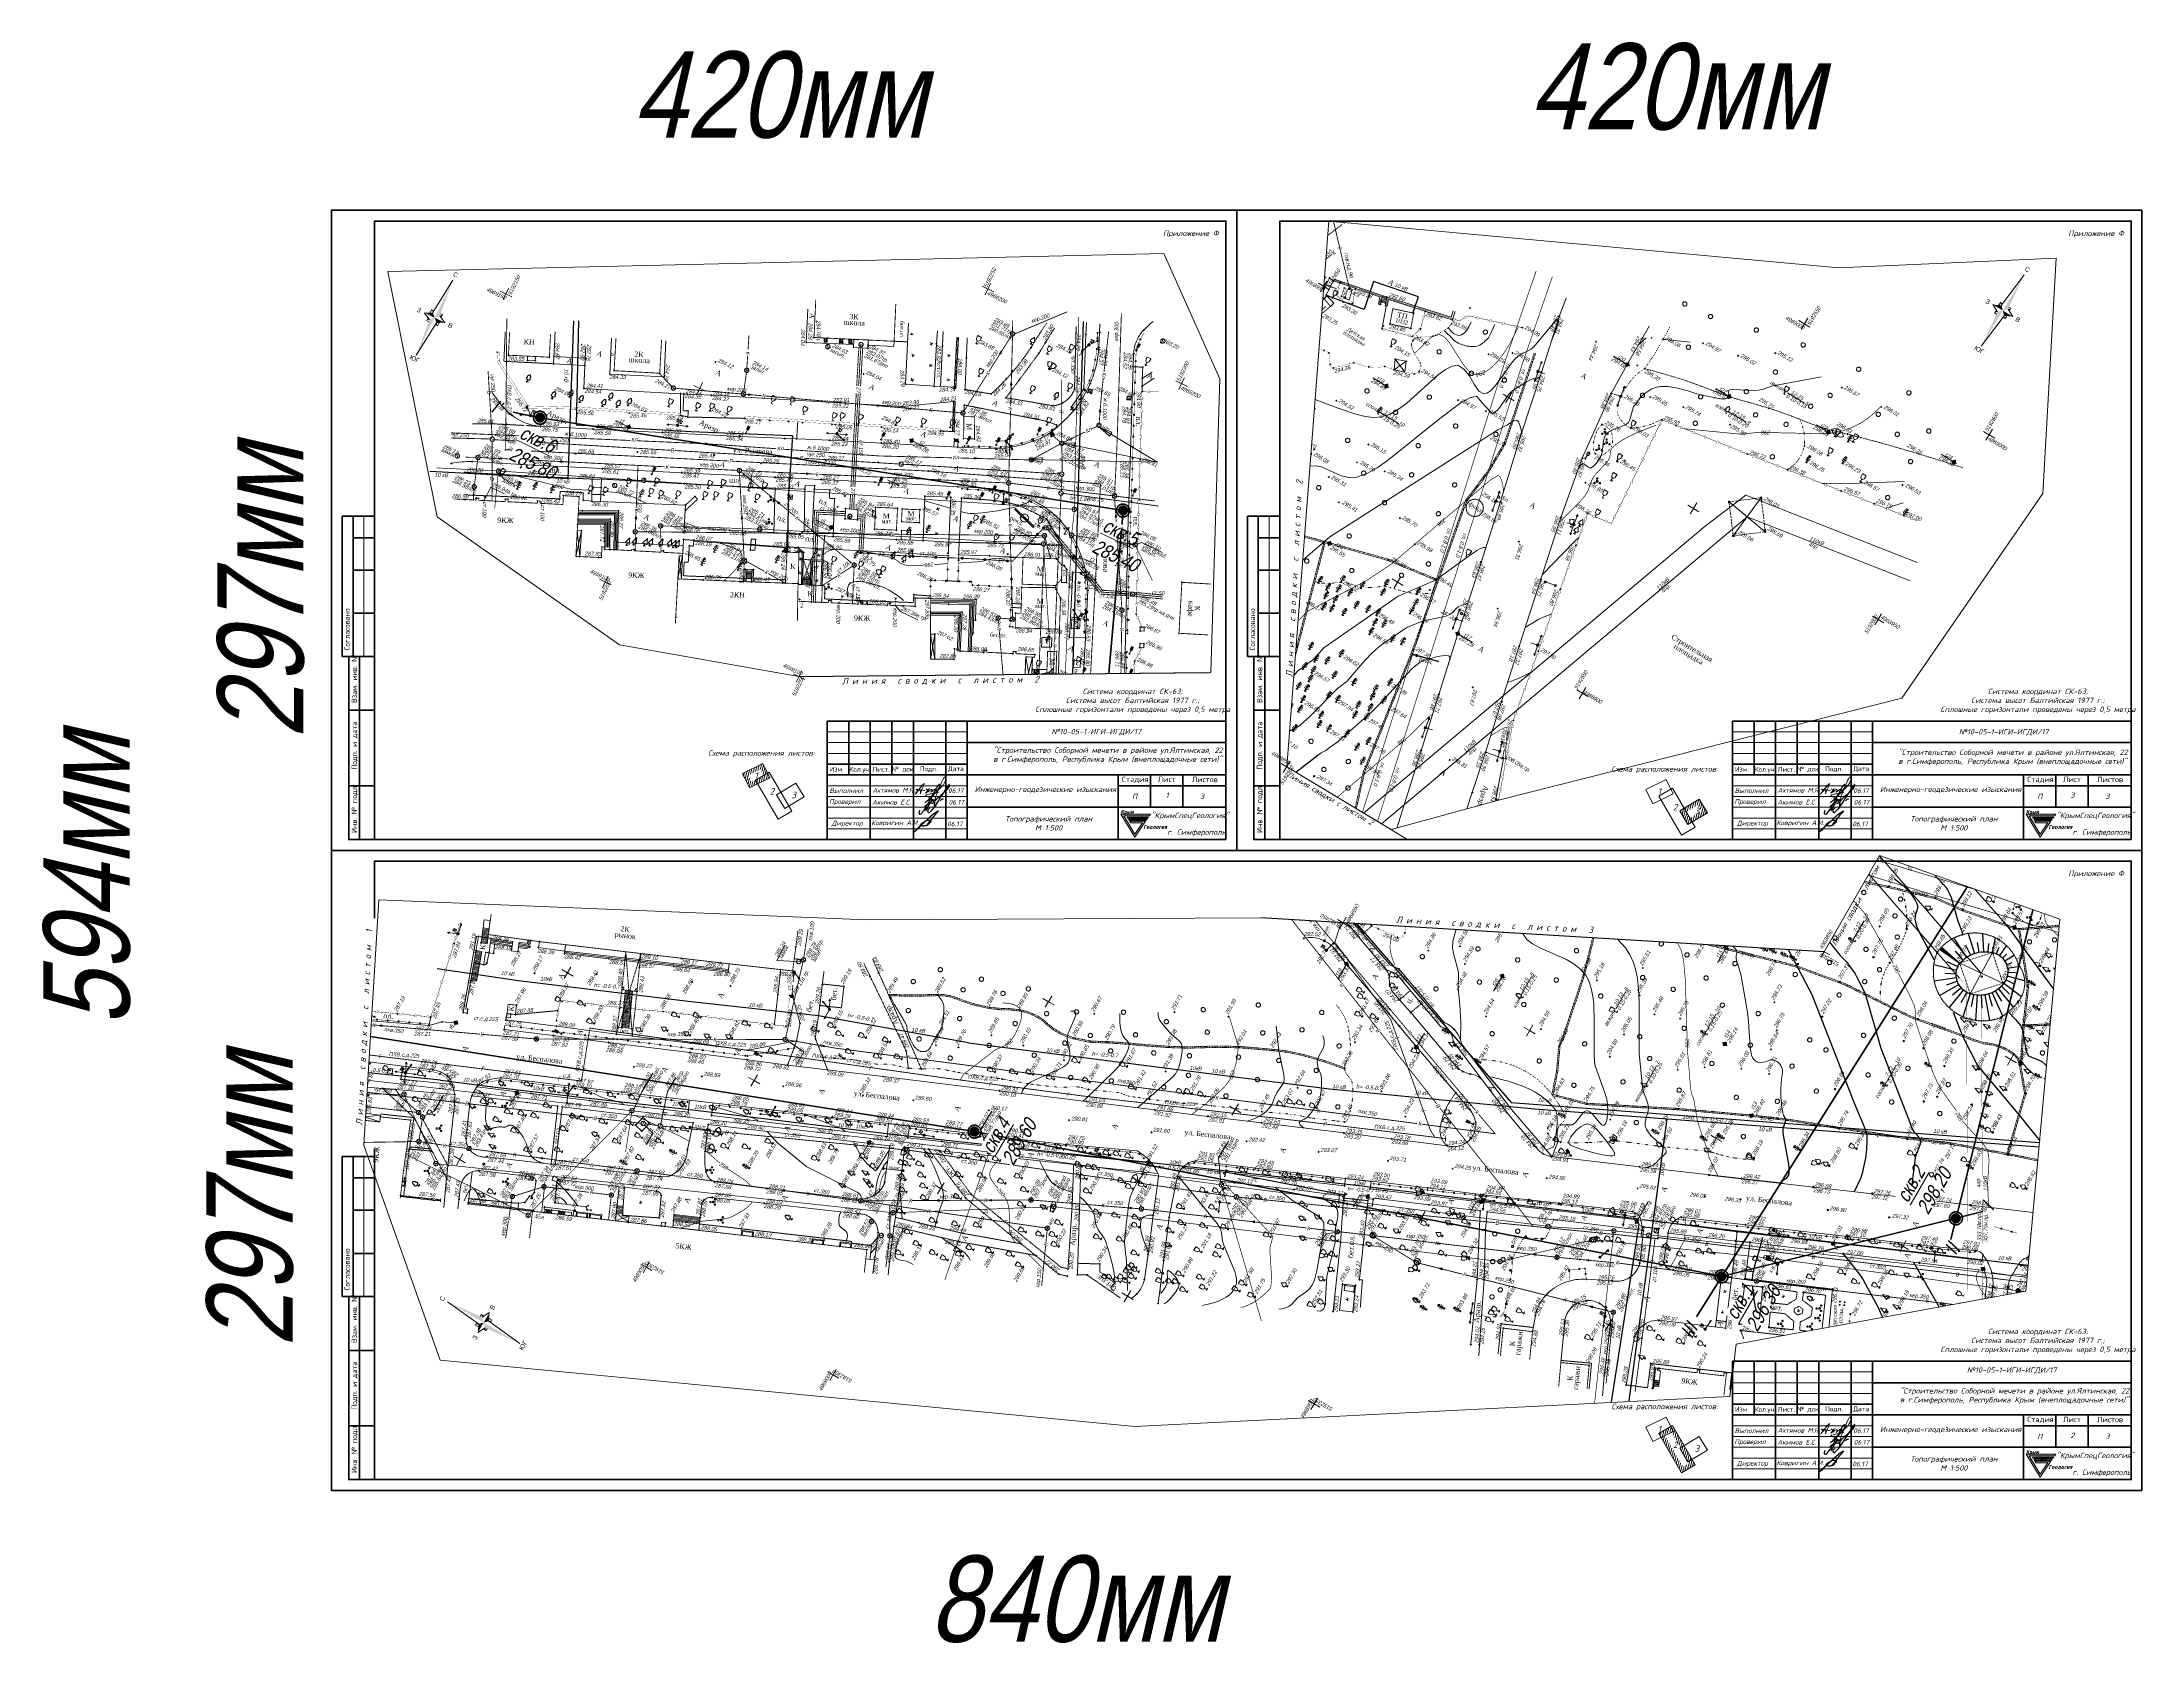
# Paper-space layout 'Лист1_2_3' of a CAD drawing. Header units: metres. Extents: x -138 to 837, y -74 to 669.
# The model-space entities are those that its viewports show. They can reach past a viewport. Long polylines and large blocks are cut down to what shows.
import ezdxf
from ezdxf.enums import TextEntityAlignment as Align

# ---------------------------------------------------------------- set-up
doc = ezdxf.new("R2010")
doc.units = ezdxf.units.M
doc.set_wipeout_variables(frame=1)
for name, pattern in [('23', [3, 2, -1]), ('71100000a', [1, 0, -1]), ('71327800', [1, 0, -1]), ('COMMUN', [6, 5, -1]), ('DASHED', [0.75, 0.5, -0.25]), ('DASHEDX2', [1.5, 1, -0.5]), ('DOT', [2, 0, -2])]:
    doc.linetypes.add(name, pattern=pattern)
doc.layers.get('0').update_dxf_attribs({"lineweight": 18})
doc.layers.get('Defpoints').update_dxf_attribs({"lineweight": 18})
for name, color, linetype, lineweight in [('31252100', 7, 'Continuous', 18), ('51361400', 7, 'Continuous', 18), ('51361800', 7, 'Continuous', 18), ('51361810', 7, 'Continuous', 18), ('51361930', 7, 'Continuous', 18), ('51361960', 7, 'Continuous', 18), ('51361990', 7, 'Continuous', 18), ('51472300', 7, 'Continuous', 18), ('51472700', 7, 'Continuous', 18), ('51478210', 7, 'Continuous', 18), ('51478610', 7, 'Continuous', 18), ('62143700', 7, 'Continuous', 18), ('62221000', 7, 'Continuous', 18), ('71100000', 7, 'Continuous', 18), ('71133100', 7, 'Continuous', 18), ('71133200', 7, 'Continuous', 18), ('71133300', 7, 'Continuous', 18), ('71133600', 7, 'Continuous', 18), ('71133800', 7, 'Continuous', 18), ('71211000', 7, 'Continuous', 18), ('82211000', 7, 'Continuous', 18), ('82212000', 7, 'Continuous', 18), ('82212100', 7, 'Continuous', 18), ('82221000', 7, 'Continuous', 18), ('82311000', 7, 'Continuous', 18), ('82323000', 7, 'Continuous', 18), ('Commun', 7, 'Continuous', 18), ('CONTOURS-LABEL', 7, 'Continuous', 18), ('ELE_SKLAD', 7, 'Continuous', 18), ('GEO_POINTS', 7, 'Continuous', 18), ('Grid', 7, 'Continuous', 18), ('Otm', 7, 'Continuous', 18), ('R_Поверхность10_CNT-MAJ', 7, 'Continuous', 18), ('R_Поверхность10_CNT-MIN', 7, 'Continuous', 18), ('R_Поверхность4_CNT-MAJ', 7, 'Continuous', 18), ('R_Поверхность4_CNT-MIN', 7, 'Continuous', 18), ('R_Поверхность5_CNT-MAJ', 7, 'Continuous', 18), ('R_Поверхность5_CNT-MIN', 7, 'Continuous', 18), ('R_Поверхность6_CNT-MAJ', 7, 'Continuous', 18), ('R_Поверхность6_CNT-MIN', 7, 'Continuous', 18), ('R_Поверхность7_CNT-MAJ', 7, 'Continuous', 18), ('R_Поверхность7_CNT-MIN', 7, 'Continuous', 18), ('R_Поверхность8_CNT-MAJ', 7, 'Continuous', 18), ('R_Поверхность8_CNT-MIN', 7, 'Continuous', 18), ('R_Поверхность9_CNT-MAJ', 7, 'Continuous', 18), ('R_Поверхность9_CNT-MIN', 7, 'Continuous', 18), ('Sit', 7, 'Continuous', 18), ('Text', 7, 'Continuous', 18), ('Text_com', 7, 'Continuous', 18), ('Us_znak', 7, 'Continuous', 18), ('Us_znak_fon', 7, 'Continuous', 18), ('Рамка и сетка', 7, 'Continuous', 18)]:
    doc.layers.add(name, color=color, linetype=linetype, lineweight=lineweight)
for name, color, linetype in [('71224000', 7, 'Continuous'), ('71315000', 7, 'Continuous'), ('71327800', 7, 'Continuous'), ('A_GRADE2D', 7, 'Continuous'), ('R_Поверхность1_CNT-MAJ', 7, 'Continuous'), ('R_Поверхность1_CNT-MIN', 7, 'Continuous')]:
    doc.layers.add(name, color=color, linetype=linetype)
doc.styles.add('eskd', font='ESKD1.shx', dxfattribs={"width": 1.2, "oblique": 15})
doc.styles.add('ESKD1', font='ESKD1.shx', dxfattribs={"width": 1.2, "oblique": 15})
doc.styles.add('SHRFT', font='ariali.ttf', dxfattribs={"width": 0.875})
doc.styles.get("Standard").update_dxf_attribs({"font": 'arial.ttf', "width": 0.8, "oblique": 13, "height": 0.9})
doc.styles.add('style1', font='times.ttf', dxfattribs={"height": 1})
doc.styles.add('нормальный', font='isocpeui.ttf')
doc.linetypes.add('KABELww_500', pattern='A,0.0001,-0.4,[131,ltypeshp.shx,S=0.4,R=90,X=0.4,Y=-0.4],0.2,[131,ltypeshp.shx,S=0.2,R=90,X=0.4,Y=-0.2],3.6,[131,ltypeshp.shx,S=0.2,R=-90,X=-0.4,Y=0.2],0.2,[131,ltypeshp.shx,S=0.4,R=-90,X=-0.4,Y=0.4],-0.8,4,-0.4', length=9.6001)
doc.linetypes.add('TEL_500', pattern='A,0.0001,-0.5,1.5,[133,ltypeshp.shx,S=0.1,R=0,X=-0.1,Y=0],1.5,-0.5', length=4.0001)
doc.linetypes.add('ПОДЗ_ЛИНИИ_СВЯЗИ', pattern='A,4.8,-0.2,[133,ltypeshp.shx,S=0.2,R=0,X=-0.2,Y=0],-0.2,4.8,-2', length=12)
doc.dimstyles.new('GENPLAN', dxfattribs={"dimtxt": 2.6, "dimasz": 2, "dimexe": 1.3, "dimexo": 1.5, "dimgap": 1.2, "dimtad": 1, "dimzin": 0, "dimtxsty": 'ESKD1', "dimblk1": 'OBLIQUE', "dimblk2": 'OBLIQUE', "dimsah": 1, "dimcen": -2, "dimaunit": 1, "dimadec": 3, "dimazin": 0, "dimtfac": 0.75, "dimtix": 1, "dimtmove": 0, "dimatfit": 3, "dimfxl": 1, "dimtvp": 1.2, "dimarcsym": 0})

# ---------------------------------------------------------------- blocks, each defined once
blk = doc.blocks.new('A$C579A350F')
at = {"layer": 'Рамка и сетка', "lineweight": 40, "flags": 128}
blk.add_lwpolyline([(0, 0), (0, 150), (-15, 150), (-15, 85), (-12, 85), (-12, 0)], close=True, dxfattribs=at)
for points in [[(-10, 150), (-10, 85)], [(0, 140), (-10, 140)], [(0, 125), (-10, 125)], [(0, 105), (-10, 105)], [(-12, 85), (0, 85)], [(-7, 0), (-7, 85)], [(-12, 60), (0, 60)], [(-12, 25), (0, 25)]]:
    blk.add_lwpolyline(points, dxfattribs=at)
at = {"layer": 'Рамка и сетка', "flags": 128}
blk.add_lwpolyline([(-5, 150), (-5, 85)], dxfattribs=at)
at = {"layer": 'Рамка и сетка', "char_height": 2.5, "width": 26.6187, "attachment_point": 1, "rotation": 90, "style": 'SHRFT'}
for s, insert in [('{\\fISOCPEUR|b0|i0|c204|p34;Согласовано}', (-14, 87.81)), ('{\\fISOCPEUR|b0|i0|c204|p34;Взам. инв. №}', (-10.66, 63.36)), ('{\\fISOCPEUR|b0|i0|c204|p34;Подп. и дата}', (-10.66, 32.41)), ('{\\fISOCPEUR|b0|i0|c204|p34;Инв. № подл.}', (-10.66, 3.08))]:
    blk.add_mtext(s, dxfattribs=dict(at, insert=insert))
blk = doc.blocks.new('71133100')
for p, q in [((-0.39, 0.96), (0.43, 0.96)), ((0, 0.96), (0, 0)), ((0, 0), (0.75, 0))]:
    blk.add_line(p, q)
for centre, radius, start, end in [((-0.44, 1.5), 0.538, 107.10582, 275.23057), ((-0.26, 2.38), 0.52, 101.09, 227.21), ((0.01, 3.04), 0.39, 339.52, 198.62), ((0.33, 2.4), 0.5, 301.87, 85.62), ((0.46, 1.48), 0.52, 267.04, 76.7)]:
    blk.add_arc(centre, radius, start, end)
at = {"style": 'eskd', "oblique": 14.99998}
blk.add_attdef('Z', (1.7, -0.17), '', height=2, dxfattribs=at)
blk = doc.blocks.new('71133200')
for p, q in [((-0.924145, 3.560442), (-1.024145, 3.360442)), ((-1.024145, 3.360442), (-0.977382, 2.864397)), ((-0.977382, 2.864397), (-0.861899, 1.88241)), ((-0.024145, 3.560442), (-0.924145, 3.560442)), ((-0.861899, 1.88241), (-0.374616, 1.28565)), ((-0.374616, 1.28565), (0, 1.039723)), ((-0.024145, 3.560442), (0.875855, 3.560442)), ((0, 1.039723), (0.401375, 1.321765)), ((0, 0), (0, 1.039723)), ((0.8, 0), (0, 0)), ((0.401375, 1.321765), (0.861899, 1.88241)), ((0.861899, 1.88241), (0.975974, 2.864397)), ((0.875855, 3.560442), (0.958164, 3.395824)), ((0.975974, 2.864397), (0.958164, 3.395824))]:
    blk.add_line(p, q)
at = {"style": 'eskd', "oblique": 14.999977781}
blk.add_attdef('Z', (1.873004, -0.239356), '', height=2, dxfattribs=at)
blk = doc.blocks.new('GAZON')
at = {"layer": 'Us_znak', "linetype": 'COMMUN', "lineweight": -2}
for points in [[(-0.23, -0.04, 1), (-0.18, -0.04, 1)], [(0.18, -0.04, 1), (0.23, -0.04, 1)]]:
    blk.add_hatch(color=0, dxfattribs=at).paths.add_polyline_path(points)
at = {"layer": 'Us_znak', "color": 0, "linetype": 'COMMUN', "lineweight": -2}
for points in [[(0, 0), (-0.26, 0.43)], [(0, 0), (0.26, 0.43)]]:
    blk.add_lwpolyline(points, dxfattribs=at)
for centre in [(-0.21, -0.04), (0.21, -0.04)]:
    blk.add_circle(centre, 0.025, dxfattribs=at)
blk = doc.blocks.new('KOVER')
at = {"layer": 'Us_znak', "lineweight": -2}
blk.add_hatch(color=0, dxfattribs=at).paths.add_polyline_path([(-0.21, 0, 1), (0.21, 0, 1)])
at = {"layer": 'Us_znak_fon', "true_color": 0xffffff}
blk.add_hatch(color=7, dxfattribs=at).paths.add_polyline_path([(-0.26, 0, 1), (0.26, 0, 1)])
at = {"layer": 'Us_znak', "color": 0, "lineweight": -2}
blk.add_circle((0, 0), 0.21, dxfattribs=at)
blk = doc.blocks.new('71133600')
for p, q in [((-0.86, 2.16), (0, 1.51)), ((-0.52, 3.39), (0, 3.02)), ((0, 3.02), (0.55, 3.39)), ((0, 1.51), (0.96, 2.16))]:
    blk.add_line(p, q)
for points in [[(-1.05, 1.38), (0, 0.67), (1, 1.38)], [(-0.64, 2.84), (0, 2.37), (0, 2.37), (0.78, 2.93)], [(0.71, 0), (0, 0), (0, 3.55)]]:
    blk.add_lwpolyline(points)
at = {"style": 'eskd', "oblique": 14.99998}
blk.add_attdef('Z', (2.03, -0.19), '', height=2, dxfattribs=at)
blk = doc.blocks.new('ZNAK')
at = {"layer": 'Us_znak_fon', "true_color": 0xffffff}
blk.add_hatch(color=7, dxfattribs=at).paths.add_polyline_path([(0.3, 1.8), (-0.3, 1.8), (-0.3, 0.85), (-0.05, 0.85), (-0.05, -0.05), (0.25, -0.05), (0.25, 0.05), (0.05, 0.05), (0.05, 0.85), (0.3, 0.85)])
at = {"layer": 'Us_znak', "color": 0, "linetype": 'Continuous', "lineweight": -2, "ltscale": 10}
blk.add_lwpolyline([(-0.25, 1.75), (0.25, 1.75), (0.25, 0.9), (-0.25, 0.9)], close=True, dxfattribs=at)
at = {"layer": 'Us_znak', "linetype": 'DASHEDX2', "ltscale": 10}
blk.add_lwpolyline([(0, 0.9), (0, 0), (0.25, 0)], dxfattribs=at)
blk = doc.blocks.new('71133800')
blk.add_lwpolyline([(0.71, 0), (0, 0), (0, 0.8), (-1.03, 0.8), (0, 3.61), (1.01, 0.8), (-0.03, 0.8)])
at = {"style": 'eskd', "oblique": 15}
blk.add_attdef('Z', (1.57, -0.8), '', height=2, dxfattribs=at)
blk = doc.blocks.new('51361930a')
at = {"color": 7}
blk.add_wipeout([(-0.1, 1), (-0.29, 0.96), (-0.47, 0.89), (-0.64, 0.78), (-0.78, 0.64), (-0.89, 0.47), (-0.96, 0.29), (-1, 0.1), (-1, -0.1), (-0.96, -0.29), (-0.89, -0.47), (-0.78, -0.64), (-0.64, -0.78), (-0.47, -0.89), (-0.29, -0.96), (-0.1, -1), (0.1, -1), (0.29, -0.96), (0.47, -0.89), (0.64, -0.78), (0.78, -0.64), (0.89, -0.47), (0.96, -0.29), (1, -0.1), (1, 0.1), (0.96, 0.29), (0.89, 0.47), (0.78, 0.64), (0.64, 0.78), (0.47, 0.89), (0.29, 0.96), (0.1, 1)], dxfattribs=at)
for p, q in [((-1, 0), (1, 0)), ((0, 0), (0, -1))]:
    blk.add_line(p, q)
blk.add_circle((0, 0), 1)
at = {"style": 'eskd', "oblique": 15}
for tag, p in [('Z', (1.72, 1.4)), ('Z1', (1.72, -1)), ('Z2', (1.72, -3.4))]:
    blk.add_attdef(tag, p, '', height=2, dxfattribs=at)
blk = doc.blocks.new('51361990a')
at = {"color": 7}
blk.add_wipeout([(1, 0.1), (0.97, 0.3), (0.89, 0.48), (0.78, 0.64), (0.64, 0.78), (0.48, 0.89), (0.3, 0.97), (0.1, 1.01), (-0.09, 1.01), (-0.29, 0.97), (-0.47, 0.89), (-0.63, 0.78), (-0.77, 0.64), (-0.88, 0.48), (-0.96, 0.3), (-1, 0.1), (-1, -0.09), (-0.96, -0.29), (-0.88, -0.47), (-0.77, -0.63), (-0.63, -0.77), (-0.47, -0.88), (-0.29, -0.96), (-0.09, -0.99), (0.1, -0.99), (0.3, -0.96), (0.48, -0.88), (0.64, -0.77), (0.78, -0.63), (0.89, -0.47), (0.97, -0.29), (1, -0.09)], dxfattribs=at)
blk.add_line((-0.71, 0.7), (0.71, -0.7))
blk.add_circle((0, 0.01), 1)
at = {"color": 7, "style": 'eskd', "oblique": 15}
for tag, p in [('Z', (1.73, 1.41)), ('Z1', (1.73, -0.99)), ('Z2', (1.73, -3.39))]:
    blk.add_attdef(tag, p, '', height=2, dxfattribs=at)
blk = doc.blocks.new('51472300')
for p, q in [((0, 0.5), (0, 3)), ((0, 2.75), (1.5, 2.75)), ((0.54, 1.74), (0.54, 2.75)), ((1.2, 1.74), (1.2, 2.75))]:
    blk.add_line(p, q)
at = {"color": 7}
for radius in [0.5, 0.05]:
    blk.add_circle((0, 0), radius, dxfattribs=at)
blk.add_arc((0.87, 1.75), 0.331, 182.15673, 357.84327)
at = {"oblique": 15}
blk.add_attdef('Z', (1.02, -1.37), '', height=2, dxfattribs=at)
blk = doc.blocks.new('NAPR')
at = {"layer": 'Us_znak', "color": 0, "linetype": 'Continuous', "lineweight": -2}
for p in [(-0.19, 2.04), (0.19, 2.04)]:
    blk.add_line(p, (0, 2.5), dxfattribs=at)
blk.add_lwpolyline([(0, 0), (0, 2.5)], dxfattribs=at)
blk = doc.blocks.new('71211000')
at = {"linetype": 'Continuous'}
h = blk.add_hatch(color=256, dxfattribs=at)
h.paths.add_polyline_path([(-0.39, -1.19, 1), (-0.99, -1.19, 1)])
h.paths.add_polyline_path([(-0.41, 1.18, 1), (-1.01, 1.18, 1)])
h.paths.add_polyline_path([(1.2, 0, 1), (1.8, 0, 1)])
for centre, radius in [((-0.71, 1.18), 0.3), ((0, 0), 0.4), ((1.5, 0), 0.3), ((-0.69, -1.19), 0.3)]:
    blk.add_circle(centre, radius)
blk = doc.blocks.new('71133300')
for p, q in [((0, 0.91), (0, 0)), ((0, 0), (0.76, 0))]:
    blk.add_line(p, q)
blk.add_lwpolyline([(0, 0.91), (-0.38, 0.91), (-0.76, 1.03), (-0.95, 1.21), (-1.01, 1.47), (-0.99, 1.69), (-0.54, 2.57), (0, 3.42), (0.54, 2.57), (0.99, 1.69), (1.01, 1.47), (0.95, 1.21), (0.76, 1.03), (0.39, 0.91)], close=True)
at = {"style": 'eskd', "oblique": 15}
blk.add_attdef('Z', (1.77, -0.69), '', height=2, dxfattribs=at)
blk = doc.blocks.new('51472700')
for p, q in [((-1.5, 2.68), (1.5, 2.68)), ((-1.2, 1.67), (-1.2, 2.68)), ((-0.54, 1.67), (-0.54, 2.68)), ((0, 0.5), (0, 2.98)), ((0.54, 1.67), (0.54, 2.68)), ((1.2, 1.67), (1.2, 2.68))]:
    blk.add_line(p, q)
at = {"color": 7}
for radius in [0.5, 0.05]:
    blk.add_circle((0, 0), radius, dxfattribs=at)
for centre in [(-0.87, 1.69), (0.87, 1.69)]:
    blk.add_arc(centre, 0.331, 182.15673, 357.84327)
at = {"style": 'eskd', "oblique": 14.99998}
blk.add_attdef('Z', (1.02, -1.37), '', height=2, dxfattribs=at)
blk = doc.blocks.new('51478610')
at = {"color": 7}
blk.add_wipeout([(0.5, 0.05), (0.48, 0.15), (0.44, 0.24), (0.39, 0.32), (0.32, 0.39), (0.24, 0.44), (0.15, 0.48), (0.05, 0.5), (-0.05, 0.5), (-0.15, 0.48), (-0.24, 0.44), (-0.32, 0.39), (-0.39, 0.32), (-0.44, 0.24), (-0.48, 0.15), (-0.5, 0.05), (-0.5, -0.05), (-0.48, -0.15), (-0.44, -0.24), (-0.39, -0.32), (-0.32, -0.39), (-0.24, -0.44), (-0.15, -0.48), (-0.05, -0.5), (0.05, -0.5), (0.15, -0.48), (0.24, -0.44), (0.32, -0.39), (0.39, -0.32), (0.44, -0.24), (0.48, -0.15), (0.5, -0.05)], dxfattribs=at)
at = {"color": 7, "const_width": 0.375}
blk.add_lwpolyline([(0.01, 0.01, 1), (-0.01, -0.01, 1), (0.01, 0.01)], format="xyb", close=True, dxfattribs=at)
blk.add_circle((0, 0), 0.5)
at = {"style": 'eskd', "oblique": 14.99998}
blk.add_attdef('Z', (1.11, -0.78), '', height=2, dxfattribs=at)
blk = doc.blocks.new('51478210')
for p, q in [((-0.25, 0.52), (-0.55, 0)), ((0.35, 0.52), (-0.25, 0.52)), ((0, 0.05), (0.1, 0.05)), ((0, -0.05), (0, 0.05)), ((0.05, 0.51), (0.05, 3.41)), ((0.1, 0.05), (0.1, -0.05)), ((0.65, 0), (0.35, 0.52)), ((-0.55, 0), (-0.25, -0.52)), ((-0.25, -0.52), (0.35, -0.52)), ((0.1, -0.05), (0, -0.05)), ((0.35, -0.52), (0.65, 0))]:
    blk.add_line(p, q)
at = {"style": 'eskd', "oblique": 14.99998}
blk.add_attdef('Z', (1.22, -0.87), '', height=2, dxfattribs=at)
blk = doc.blocks.new('62143700')
for p, q in [((-0.39, 0), (0.41, 0)), ((0, 1.73), (0, 0))]:
    blk.add_line(p, q)
for points in [[(0.55, 2.24), (0.55, 3.01, 1.009478), (-0.48, 2.98, 0.98)], [(-0.48, 2.98), (-0.48, 2.24, 1), (0.55, 2.24, -0.02)]]:
    blk.add_lwpolyline(points, format="xyb")
for centre in [(0, 3.01), (0.02, 2.58), (0.02, 2.18)]:
    blk.add_circle(centre, 0.02)
at = {"style": 'eskd', "oblique": 14.99998}
blk.add_attdef('Z', (1.02, -0.16), '', height=2, dxfattribs=at)
blk = doc.blocks.new('*U40')
at = {"layer": '82311000', "ltscale": 0.5, "flags": 128}
blk.add_lwpolyline([(5192452.68, 4968943.86, 0.05, 0.05, 0), (5192452.84, 4968942.62, 0.05, 0.05, 0), (5192452.9, 4968942.22, 0, 0, 0)], format="xyseb", dxfattribs=at)
at = {"layer": '82311000', "linetype": 'Continuous', "ltscale": 0.5, "const_width": 0.05}
blk.add_lwpolyline([(5192452.84, 4968942.62), (5192453.24, 4968942.67)], dxfattribs=at)
blk = doc.blocks.new('*U41')
at = {"layer": '82311000', "ltscale": 0.5, "flags": 128}
blk.add_lwpolyline([(5192452.9, 4968942.22, 0.05, 0.05, 0), (5192453.03, 4968940.97, 0.05, 0.05, 0), (5192453.29, 4968938.49, 0.05, 0.05, 0), (5192453.42, 4968937.35, 0.05, 0.05, 0.288305), (5192454.21, 4968936.34, 0.05, 0.05, 0.200942), (5192455.14, 4968936.39, 0.05, 0.05, 0), (5192456.59, 4968936.92, 0.05, 0.05, 0), (5192457.66, 4968937.32, 0.05, 0.05, -0.161945), (5192458.92, 4968937.36, 0.05, 0.05, 0), (5192458.98, 4968937.28, 0.05, 0.05, 0), (5192460.56, 4968935.27, 0.05, 0.05, 0.02281), (5192460.62, 4968935.19, 0.05, 0.05, 0.255661), (5192461.63, 4968934.88, 0.05, 0.05, 0), (5192462.61, 4968935.89, 0.05, 0.05, 0), (5192464.35, 4968937.68, 0.05, 0.05, 0), (5192465.15, 4968938.5, 0.05, 0.05, 0.029321), (5192466.49, 4968938.71, 0.05, 0.05, 0.054013), (5192468.85, 4968939.51, 0.05, 0.05, 0.054013), (5192470.99, 4968940.8, 0.05, 0.05, 0.01967), (5192471.69, 4968941.38, 0.05, 0.05, 0), (5192473.25, 4968941.67, 0.05, 0.05, 0), (5192473.9, 4968941.8, 0.05, 0.05, 0), (5192475.64, 4968942.4, 0.05, 0.05, 0), (5192478, 4968943.22, 0.05, 0.05, 0), (5192478.42, 4968943.37, 0.05, 0.05, 0), (5192479.11, 4968944.39, 0, 0, 0)], format="xyseb", dxfattribs=at)
at = {"layer": '82311000', "linetype": 'Continuous', "ltscale": 0.5, "const_width": 0.05}
for points in [[(5192453.03, 4968940.97), (5192453.43, 4968941.02)], [(5192470.99, 4968940.8), (5192470.74, 4968941.12)], [(5192473.25, 4968941.67), (5192473.18, 4968942.07)], [(5192475.64, 4968942.4), (5192475.51, 4968942.78)], [(5192478, 4968943.22), (5192477.87, 4968943.6)], [(5192453.29, 4968938.49), (5192453.69, 4968938.53)], [(5192454.21, 4968936.34), (5192454.35, 4968936.72)], [(5192456.59, 4968936.92), (5192456.45, 4968937.3)], [(5192458.98, 4968937.28), (5192459.3, 4968937.53)], [(5192462.61, 4968935.89), (5192462.32, 4968936.16)], [(5192464.35, 4968937.68), (5192464.06, 4968937.96)], [(5192466.49, 4968938.71), (5192466.4, 4968939.1)], [(5192468.85, 4968939.51), (5192468.68, 4968939.88)], [(5192460.62, 4968935.19), (5192460.91, 4968935.47)]]:
    blk.add_lwpolyline(points, dxfattribs=at)
blk = doc.blocks.new('*U42')
at = {"layer": '82212100', "linetype": 'Continuous', "ltscale": 0.5}
for points in [[(5192453.11, 4968951.13, 1), (5192453.1, 4968951.17, 1)], [(5192455.05, 4968949.4, 1), (5192455, 4968949.41, 1)], [(5192457.61, 4968950.37, 1), (5192457.62, 4968950.32, 1)]]:
    blk.add_hatch(color=256, dxfattribs=at).paths.add_polyline_path(points, flags=0)
at = {"layer": '82212100', "linetype": 'Continuous', "ltscale": 0.5, "flags": 128}
blk.add_lwpolyline([(5192452.73, 4968952.6, 0.1, 0.1, 0), (5192453.04, 4968951.39, 0, 0, 0)], format="xyseb", dxfattribs=at)
at = {"layer": '82212100', "linetype": 'Continuous', "ltscale": 0.5, "const_width": 0.05}
for points in [[(5192452.86, 4968951.09), (5192452.72, 4968951.05)], [(5192452.8, 4968951.33), (5192453.28, 4968951.45)], [(5192452.92, 4968950.85), (5192452.8, 4968951.33)], [(5192453.41, 4968950.97), (5192452.92, 4968950.85)], [(5192453.28, 4968951.45), (5192453.41, 4968950.97)], [(5192457.3, 4968950.49), (5192457.77, 4968950.66)], [(5192457.77, 4968950.66), (5192457.94, 4968950.19)], [(5192454.72, 4968949.23), (5192454.85, 4968949.71)], [(5192455.2, 4968949.1), (5192454.72, 4968949.23)], [(5192454.85, 4968949.71), (5192455.34, 4968949.58)], [(5192454.96, 4968949.16), (5192454.92, 4968949.02)], [(5192455.34, 4968949.58), (5192455.2, 4968949.1)], [(5192457.46, 4968950.02), (5192457.3, 4968950.49)], [(5192457.94, 4968950.19), (5192457.46, 4968950.02)], [(5192457.85, 4968950.43), (5192457.99, 4968950.48)]]:
    blk.add_lwpolyline(points, dxfattribs=at)
at = {"layer": '82212100', "linetype": 'Continuous', "ltscale": 0.5}
for points in [[(5192453.17, 4968950.91, 0.1, 0.1, 0), (5192453.44, 4968949.84, 0.1, 0.1, 0), (5192454.79, 4968949.47, 0, 0, 0)], [(5192455.27, 4968949.34, 0.1, 0.1, 0), (5192455.86, 4968949.18, 0.1, 0.1, 0), (5192457.72, 4968950.06, 0.1, 0.1, 0), (5192457.7, 4968950.11, 0, 0, 0)]]:
    blk.add_lwpolyline(points, format="xyseb", dxfattribs=at)
at = {"layer": '82212100', "ltscale": 0.5}
blk.add_lwpolyline([(5192457.53, 4968950.58, 0.1, 0.1, 0), (5192456.6, 4968953.17, 0.1, 0.1, 0), (5192456.53, 4968953.4, 0, 0, 0)], format="xyseb", dxfattribs=at)
blk = doc.blocks.new('*U43')
at = {"layer": '82212100', "linetype": 'Continuous', "ltscale": 0.5}
for points in [[(5192481.88, 4968960.78, 1), (5192481.91, 4968960.82, 1)], [(5192484.39, 4968962.15, 1), (5192484.44, 4968962.16, 1)], [(5192487.24, 4968963.11, 1), (5192487.28, 4968963.13, 1)], [(5192490.08, 4968964.07, 1), (5192490.13, 4968964.09, 1)], [(5192492.92, 4968965.03, 1), (5192492.97, 4968965.05, 1)], [(5192465.16, 4968955.52, 1), (5192465.2, 4968955.53, 1)], [(5192468.07, 4968956.22, 1), (5192468.12, 4968956.23, 1)], [(5192470.99, 4968956.92, 1), (5192471.04, 4968956.93, 1)], [(5192473.91, 4968957.62, 1), (5192473.95, 4968957.63, 1)], [(5192476.82, 4968958.32, 1), (5192476.87, 4968958.33, 1)], [(5192479.74, 4968959.02, 1), (5192479.79, 4968959.03, 1)]]:
    blk.add_hatch(color=256, dxfattribs=at).paths.add_polyline_path(points, flags=0)
for points, const_width in [([(5192492.63, 4968965.2), (5192493.1, 4968965.36)], 0.05), ([(5192492.86, 4968965.28), (5192492.82, 4968965.42)], 0.05), ([(5192493.1, 4968965.36), (5192493.26, 4968964.88)], 0.05), ([(5192481.55, 4968960.72), (5192481.81, 4968961.14)], 0.05), ([(5192481.68, 4968960.93), (5192481.55, 4968961.01)], 0.05), ([(5192481.98, 4968960.46), (5192481.55, 4968960.72)], 0.05), ([(5192481.81, 4968961.14), (5192482.24, 4968960.89)], 0.05), ([(5192482.24, 4968960.89), (5192481.98, 4968960.46)], 0.05), ([(5192484.1, 4968962.31), (5192484.58, 4968962.47)], 0.05), ([(5192484.26, 4968961.84), (5192484.1, 4968962.31)], 0.05), ([(5192484.74, 4968962), (5192484.26, 4968961.84)], 0.05), ([(5192484.34, 4968962.39), (5192484.29, 4968962.54)], 0.05), ([(5192484.58, 4968962.47), (5192484.74, 4968962)], 0.05), ([(5192487.02, 4968963.04), (5192484.66, 4968962.24)], 0.1), ([(5192486.94, 4968963.27), (5192487.42, 4968963.43)], 0.05), ([(5192487.1, 4968962.8), (5192486.94, 4968963.27)], 0.05), ([(5192487.58, 4968962.96), (5192487.1, 4968962.8)], 0.05), ([(5192487.18, 4968963.35), (5192487.13, 4968963.5)], 0.05), ([(5192487.42, 4968963.43), (5192487.58, 4968962.96)], 0.05), ([(5192489.87, 4968964), (5192487.5, 4968963.2)], 0.1), ([(5192489.79, 4968964.24), (5192490.26, 4968964.4)], 0.05), ([(5192489.95, 4968963.76), (5192489.79, 4968964.24)], 0.05), ([(5192490.42, 4968963.92), (5192489.95, 4968963.76)], 0.05), ([(5192490.02, 4968964.32), (5192489.97, 4968964.46)], 0.05), ([(5192490.26, 4968964.4), (5192490.42, 4968963.92)], 0.05), ([(5192492.71, 4968964.96), (5192490.34, 4968964.16)], 0.1), ([(5192492.79, 4968964.72), (5192492.63, 4968965.2)], 0.05), ([(5192493.26, 4968964.88), (5192492.79, 4968964.72)], 0.05), ([(5192464.88, 4968955.71), (5192465.36, 4968955.82)], 0.05), ([(5192464.99, 4968955.22), (5192464.88, 4968955.71)], 0.05), ([(5192465.12, 4968955.76), (5192465.09, 4968955.91)], 0.05), ([(5192465.36, 4968955.82), (5192465.48, 4968955.34)], 0.05), ([(5192467.85, 4968956.16), (5192465.42, 4968955.58)], 0.1), ([(5192467.79, 4968956.41), (5192468.28, 4968956.52)], 0.05), ([(5192467.91, 4968955.92), (5192467.79, 4968956.41)], 0.05), ([(5192468.4, 4968956.04), (5192467.91, 4968955.92)], 0.05), ([(5192468.04, 4968956.47), (5192468, 4968956.61)], 0.05), ([(5192468.28, 4968956.52), (5192468.4, 4968956.04)], 0.05), ([(5192470.77, 4968956.86), (5192468.34, 4968956.28)], 0.1), ([(5192470.71, 4968957.11), (5192471.2, 4968957.22)], 0.05), ([(5192470.83, 4968956.62), (5192470.71, 4968957.11)], 0.05), ([(5192471.31, 4968956.74), (5192470.83, 4968956.62)], 0.05), ([(5192470.96, 4968957.17), (5192470.92, 4968957.31)], 0.05), ([(5192471.2, 4968957.22), (5192471.31, 4968956.74)], 0.05), ([(5192473.69, 4968957.56), (5192471.26, 4968956.98)], 0.1), ([(5192473.63, 4968957.81), (5192474.12, 4968957.92)], 0.05), ([(5192473.75, 4968957.32), (5192473.63, 4968957.81)], 0.05), ([(5192474.23, 4968957.44), (5192473.75, 4968957.32)], 0.05), ([(5192473.87, 4968957.87), (5192473.84, 4968958.01)], 0.05), ([(5192474.12, 4968957.92), (5192474.23, 4968957.44)], 0.05), ([(5192476.6, 4968958.27), (5192474.17, 4968957.68)], 0.1), ([(5192476.55, 4968958.51), (5192477.03, 4968958.63)], 0.05), ([(5192476.66, 4968958.02), (5192476.55, 4968958.51)], 0.05), ([(5192477.15, 4968958.14), (5192476.66, 4968958.02)], 0.05), ([(5192476.79, 4968958.57), (5192476.75, 4968958.71)], 0.05), ([(5192477.03, 4968958.63), (5192477.15, 4968958.14)], 0.05), ([(5192479.52, 4968958.97), (5192477.09, 4968958.38)], 0.1), ([(5192479.46, 4968959.21), (5192479.95, 4968959.33)], 0.05), ([(5192479.58, 4968958.72), (5192479.46, 4968959.21)], 0.05), ([(5192480.07, 4968958.84), (5192479.58, 4968958.72)], 0.05), ([(5192479.71, 4968959.27), (5192479.67, 4968959.41)], 0.05), ([(5192479.95, 4968959.33), (5192480.07, 4968958.84)], 0.05), ([(5192465.48, 4968955.34), (5192464.99, 4968955.22)], 0.05)]:
    blk.add_lwpolyline(points, dxfattribs=dict(at, const_width=const_width))
at = {"layer": '82212100', "linetype": 'Continuous', "ltscale": 0.5, "flags": 128}
blk.add_lwpolyline([(5192494.37, 4968965.52, 0.1, 0.1, 0), (5192493.18, 4968965.12, 0, 0, 0)], format="xyseb", dxfattribs=at)
at = {"layer": '82212100', "linetype": 'Continuous', "ltscale": 0.5}
for points in [[(5192481.76, 4968960.59, 0.1, 0.1, 0), (5192481, 4968959.32, 0.1, 0.1, 0), (5192480.01, 4968959.08, 0, 0, 0)], [(5192484.18, 4968962.08, 0.1, 0.1, 0), (5192482.27, 4968961.43, 0.1, 0.1, 0), (5192482.02, 4968961.02, 0, 0, 0)]]:
    blk.add_lwpolyline(points, format="xyseb", dxfattribs=at)
at = {"layer": '82212100', "ltscale": 0.5}
blk.add_lwpolyline([(5192464.94, 4968955.46, 0.1, 0.1, 0), (5192464.12, 4968955.27, 0.1, 0.1, 0), (5192464.73, 4968953.52, 0, 0, 0)], format="xyseb", dxfattribs=at)
blk = doc.blocks.new('*U44')
at = {"layer": '82212100', "linetype": 'Continuous', "ltscale": 0.5}
for points in [[(5192454.06, 4968953.1, 1), (5192454.11, 4968953.11, 1)], [(5192456.99, 4968953.72, 1), (5192457.04, 4968953.73, 1)], [(5192459.93, 4968954.34, 1), (5192459.98, 4968954.35, 1)], [(5192462.63, 4968954.52, 1), (5192462.65, 4968954.47, 1)]]:
    blk.add_hatch(color=256, dxfattribs=at).paths.add_polyline_path(points, flags=0)
at = {"layer": '82212100', "ltscale": 0.5, "const_width": 0.1}
blk.add_lwpolyline([(5192453.84, 4968953.06), (5192451.22, 4968952.5)], dxfattribs=at)
at = {"layer": '82212100', "linetype": 'Continuous', "ltscale": 0.5}
for points, const_width in [([(5192453.79, 4968953.3), (5192454.28, 4968953.4)], 0.05), ([(5192453.89, 4968952.81), (5192453.79, 4968953.3)], 0.05), ([(5192454.38, 4968952.91), (5192453.89, 4968952.81)], 0.05), ([(5192454.03, 4968953.35), (5192454, 4968953.5)], 0.05), ([(5192454.28, 4968953.4), (5192454.38, 4968952.91)], 0.05), ([(5192456.77, 4968953.67), (5192454.33, 4968953.16)], 0.1), ([(5192456.72, 4968953.92), (5192457.21, 4968954.02)], 0.05), ([(5192456.83, 4968953.43), (5192456.72, 4968953.92)], 0.05), ([(5192457.31, 4968953.53), (5192456.83, 4968953.43)], 0.05), ([(5192456.97, 4968953.97), (5192456.94, 4968954.12)], 0.05), ([(5192457.21, 4968954.02), (5192457.31, 4968953.53)], 0.05), ([(5192459.71, 4968954.29), (5192457.26, 4968953.78)], 0.1), ([(5192459.66, 4968954.54), (5192460.15, 4968954.64)], 0.05), ([(5192459.76, 4968954.05), (5192459.66, 4968954.54)], 0.05), ([(5192460.25, 4968954.15), (5192459.76, 4968954.05)], 0.05), ([(5192459.9, 4968954.59), (5192459.87, 4968954.74)], 0.05), ([(5192460.15, 4968954.64), (5192460.25, 4968954.15)], 0.05), ([(5192462.31, 4968954.64), (5192462.78, 4968954.82)], 0.05), ([(5192462.49, 4968954.17), (5192462.31, 4968954.64)], 0.05), ([(5192462.96, 4968954.35), (5192462.49, 4968954.17)], 0.05), ([(5192462.78, 4968954.82), (5192462.96, 4968954.35)], 0.05), ([(5192462.87, 4968954.59), (5192463.01, 4968954.64)], 0.05)]:
    blk.add_lwpolyline(points, dxfattribs=dict(at, const_width=const_width))
blk.add_lwpolyline([(5192462.55, 4968954.73, 0.1, 0.1, 0), (5192462.49, 4968954.88, 0.1, 0.1, 0), (5192460.2, 4968954.4, 0, 0, 0)], format="xyseb", dxfattribs=at)
at = {"layer": '82212100', "linetype": 'Continuous', "ltscale": 0.5, "flags": 128}
blk.add_lwpolyline([(5192463.17, 4968953.1, 0.1, 0.1, 0), (5192462.73, 4968954.26, 0, 0, 0)], format="xyseb", dxfattribs=at)
blk = doc.blocks.new('*U45')
at = {"layer": '82212100', "linetype": 'Continuous', "ltscale": 0.5}
for points in [[(5192481.88, 4968960.78, 1), (5192481.91, 4968960.82, 1)], [(5192484.39, 4968962.15, 1), (5192484.44, 4968962.16, 1)], [(5192487.24, 4968963.11, 1), (5192487.28, 4968963.13, 1)], [(5192490.08, 4968964.07, 1), (5192490.13, 4968964.09, 1)], [(5192492.92, 4968965.03, 1), (5192492.97, 4968965.05, 1)]]:
    blk.add_hatch(color=256, dxfattribs=at).paths.add_polyline_path(points, flags=0)
for points, const_width in [([(5192492.63, 4968965.2), (5192493.1, 4968965.36)], 0.05), ([(5192492.86, 4968965.28), (5192492.82, 4968965.42)], 0.05), ([(5192493.1, 4968965.36), (5192493.26, 4968964.88)], 0.05), ([(5192481.55, 4968960.72), (5192481.81, 4968961.14)], 0.05), ([(5192481.68, 4968960.93), (5192481.55, 4968961.01)], 0.05), ([(5192481.98, 4968960.46), (5192481.55, 4968960.72)], 0.05), ([(5192481.81, 4968961.14), (5192482.24, 4968960.89)], 0.05), ([(5192482.24, 4968960.89), (5192481.98, 4968960.46)], 0.05), ([(5192484.1, 4968962.31), (5192484.58, 4968962.47)], 0.05), ([(5192484.26, 4968961.84), (5192484.1, 4968962.31)], 0.05), ([(5192484.74, 4968962), (5192484.26, 4968961.84)], 0.05), ([(5192484.34, 4968962.39), (5192484.29, 4968962.54)], 0.05), ([(5192484.58, 4968962.47), (5192484.74, 4968962)], 0.05), ([(5192487.02, 4968963.04), (5192484.66, 4968962.24)], 0.1), ([(5192486.94, 4968963.27), (5192487.42, 4968963.43)], 0.05), ([(5192487.1, 4968962.8), (5192486.94, 4968963.27)], 0.05), ([(5192487.58, 4968962.96), (5192487.1, 4968962.8)], 0.05), ([(5192487.18, 4968963.35), (5192487.13, 4968963.5)], 0.05), ([(5192487.42, 4968963.43), (5192487.58, 4968962.96)], 0.05), ([(5192489.87, 4968964), (5192487.5, 4968963.2)], 0.1), ([(5192489.79, 4968964.24), (5192490.26, 4968964.4)], 0.05), ([(5192489.95, 4968963.76), (5192489.79, 4968964.24)], 0.05), ([(5192490.42, 4968963.92), (5192489.95, 4968963.76)], 0.05), ([(5192490.02, 4968964.32), (5192489.97, 4968964.46)], 0.05), ([(5192490.26, 4968964.4), (5192490.42, 4968963.92)], 0.05), ([(5192492.71, 4968964.96), (5192490.34, 4968964.16)], 0.1), ([(5192492.79, 4968964.72), (5192492.63, 4968965.2)], 0.05), ([(5192493.26, 4968964.88), (5192492.79, 4968964.72)], 0.05)]:
    blk.add_lwpolyline(points, dxfattribs=dict(at, const_width=const_width))
at = {"layer": '82212100', "linetype": 'Continuous', "ltscale": 0.5, "flags": 128}
blk.add_lwpolyline([(5192494.37, 4968965.52, 0.1, 0.1, 0), (5192493.18, 4968965.12, 0, 0, 0)], format="xyseb", dxfattribs=at)
at = {"layer": '82212100', "ltscale": 0.5, "const_width": 0.1}
blk.add_lwpolyline([(5192481.76, 4968960.59), (5192481, 4968959.32)], dxfattribs=at)
at = {"layer": '82212100', "linetype": 'Continuous', "ltscale": 0.5}
blk.add_lwpolyline([(5192484.18, 4968962.08, 0.1, 0.1, 0), (5192482.27, 4968961.43, 0.1, 0.1, 0), (5192482.02, 4968961.02, 0, 0, 0)], format="xyseb", dxfattribs=at)
blk = doc.blocks.new('*U46')
at = {"layer": '82212100', "linetype": 'Continuous', "ltscale": 0.5}
for points in [[(5192473.51, 4968955.73, 1), (5192473.49, 4968955.78, 1)], [(5192474.18, 4968952.78, 1), (5192474.2, 4968952.83, 1)], [(5192467.09, 4968948.69, 1), (5192467.14, 4968948.7, 1)], [(5192469.96, 4968949.55, 1), (5192470.01, 4968949.56, 1)], [(5192472.83, 4968950.41, 1), (5192472.88, 4968950.43, 1)]]:
    blk.add_hatch(color=256, dxfattribs=at).paths.add_polyline_path(points, flags=0)
at = {"layer": '82212100', "linetype": 'Continuous', "ltscale": 0.5, "flags": 128}
blk.add_lwpolyline([(5192473.08, 4968957.19, 0.1, 0.1, 0), (5192473.43, 4968955.99, 0, 0, 0)], format="xyseb", dxfattribs=at)
at = {"layer": '82212100', "linetype": 'Continuous', "ltscale": 0.5}
for points, const_width in [([(5192473.26, 4968955.68), (5192473.12, 4968955.64)], 0.05), ([(5192473.19, 4968955.92), (5192473.67, 4968956.06)], 0.05), ([(5192473.33, 4968955.44), (5192473.19, 4968955.92)], 0.05), ([(5192473.81, 4968955.58), (5192473.33, 4968955.44)], 0.05), ([(5192473.67, 4968956.06), (5192473.81, 4968955.58)], 0.05), ([(5192472.55, 4968950.59), (5192473.03, 4968950.73)], 0.05), ([(5192472.79, 4968950.66), (5192472.74, 4968950.8)], 0.05), ([(5192473.03, 4968950.73), (5192473.17, 4968950.25)], 0.05), ([(5192473.95, 4968952.87), (5192473.8, 4968952.91)], 0.05), ([(5192473.88, 4968952.63), (5192474.02, 4968953.11)], 0.05), ([(5192474.36, 4968952.49), (5192473.88, 4968952.63)], 0.05), ([(5192474.02, 4968953.11), (5192474.5, 4968952.97)], 0.05), ([(5192474.5, 4968952.97), (5192474.36, 4968952.49)], 0.05), ([(5192466.8, 4968948.86), (5192467.28, 4968949.01)], 0.05), ([(5192466.94, 4968948.38), (5192466.8, 4968948.86)], 0.05), ([(5192467.42, 4968948.53), (5192466.94, 4968948.38)], 0.05), ([(5192467.04, 4968948.93), (5192467, 4968949.08)], 0.05), ([(5192467.28, 4968949.01), (5192467.42, 4968948.53)], 0.05), ([(5192469.75, 4968949.48), (5192467.35, 4968948.77)], 0.1), ([(5192469.67, 4968949.72), (5192470.15, 4968949.87)], 0.05), ([(5192469.82, 4968949.25), (5192469.67, 4968949.72)], 0.05), ([(5192470.3, 4968949.39), (5192469.82, 4968949.25)], 0.05), ([(5192469.91, 4968949.8), (5192469.87, 4968949.94)], 0.05), ([(5192470.15, 4968949.87), (5192470.3, 4968949.39)], 0.05), ([(5192472.62, 4968950.35), (5192470.22, 4968949.63)], 0.1), ([(5192472.69, 4968950.11), (5192472.55, 4968950.59)], 0.05), ([(5192473.17, 4968950.25), (5192472.69, 4968950.11)], 0.05)]:
    blk.add_lwpolyline(points, dxfattribs=dict(at, const_width=const_width))
for points in [[(5192473.57, 4968955.51, 0.1, 0.1, 0), (5192474.27, 4968953.09, 0.1, 0.1, 0), (5192474.26, 4968953.04, 0, 0, 0)], [(5192474.12, 4968952.56, 0.1, 0.1, 0), (5192473.57, 4968950.63, 0.1, 0.1, 0), (5192473.1, 4968950.49, 0, 0, 0)]]:
    blk.add_lwpolyline(points, format="xyseb", dxfattribs=at)
at = {"layer": '82212100', "ltscale": 0.5, "const_width": 0.1}
blk.add_lwpolyline([(5192466.87, 4968948.62), (5192466.6, 4968948.54)], dxfattribs=at)
blk = doc.blocks.new('*U47')
at = {"layer": '82212100', "linetype": 'Continuous', "ltscale": 0.5}
for points in [[(5192340.52, 4969097.16, 1), (5192340.48, 4969097.15, 1)], [(5192343.34, 4969098.2, 1), (5192343.29, 4969098.18, 1)]]:
    blk.add_hatch(color=256, dxfattribs=at).paths.add_polyline_path(points, flags=0)
at = {"layer": '82212100', "linetype": 'Continuous', "ltscale": 0.5, "flags": 128}
blk.add_lwpolyline([(5192339.09, 4969096.64, 0.1, 0.1, 0), (5192340.26, 4969097.07, 0, 0, 0)], format="xyseb", dxfattribs=at)
at = {"layer": '82212100', "linetype": 'Continuous', "ltscale": 0.5}
for points, const_width in [([(5192340.18, 4969097.3), (5192340.65, 4969097.48)], 0.05), ([(5192340.35, 4969096.83), (5192340.18, 4969097.3)], 0.05), ([(5192340.82, 4969097.01), (5192340.35, 4969096.83)], 0.05), ([(5192340.58, 4969096.92), (5192340.64, 4969096.78)], 0.05), ([(5192340.65, 4969097.48), (5192340.82, 4969097.01)], 0.05), ([(5192340.73, 4969097.24), (5192343.08, 4969098.1)], 0.1), ([(5192342.99, 4969098.34), (5192343.46, 4969098.51)], 0.05), ([(5192343.17, 4969097.87), (5192342.99, 4969098.34)], 0.05), ([(5192343.64, 4969098.04), (5192343.17, 4969097.87)], 0.05), ([(5192343.4, 4969097.96), (5192343.45, 4969097.81)], 0.05), ([(5192343.46, 4969098.51), (5192343.64, 4969098.04)], 0.05)]:
    blk.add_lwpolyline(points, dxfattribs=dict(at, const_width=const_width))
at = {"layer": '82212100', "ltscale": 0.5, "const_width": 0.1}
blk.add_lwpolyline([(5192343.55, 4969098.28), (5192343.63, 4969098.31)], dxfattribs=at)
blk = doc.blocks.new('*U48')
at = {"layer": '82323000', "ltscale": 0.5, "flags": 128}
blk.add_lwpolyline([(5192364.63, 4969049.86, 0.05, 0.05, 0), (5192365.78, 4969050.35, 0.05, 0.05, 0), (5192368.08, 4969051.33, 0.05, 0.05, 0), (5192370.38, 4969052.31, 0.05, 0.05, 0), (5192371.23, 4969052.67, 0, 0, 0)], format="xyseb", dxfattribs=at)
at = {"layer": '82323000', "linetype": 'Continuous', "ltscale": 0.5, "const_width": 0.05}
for points in [[(5192365.39, 4969050.51), (5192365.78, 4969050.35)], [(5192365.78, 4969050.35), (5192365.94, 4969050.74)], [(5192368.08, 4969051.33), (5192367.92, 4969050.93)], [(5192368.48, 4969051.17), (5192368.08, 4969051.33)], [(5192369.99, 4969052.46), (5192370.38, 4969052.31)], [(5192370.38, 4969052.31), (5192370.54, 4969052.7)]]:
    blk.add_lwpolyline(points, dxfattribs=at)
blk = doc.blocks.new('*U49')
at = {"layer": '82211000', "linetype": 'Continuous', "ltscale": 0.5}
blk.add_hatch(color=256, dxfattribs=at).paths.add_polyline_path([(5192379.91, 4968964.34, 1), (5192379.92, 4968963.84, 1)], flags=0)
at = {"layer": '82211000', "linetype": 'Continuous', "ltscale": 0.5, "flags": 128}
blk.add_lwpolyline([(5192379.64, 4968965.3, 0.1, 0.1, -0.08385), (5192379.9, 4968964.34, 0, 0, 0)], format="xyseb", dxfattribs=at)
at = {"layer": '82211000', "ltscale": 0.5, "const_width": 0.1}
blk.add_lwpolyline([(5192379.91, 4968963.84, -0.102887), (5192379.58, 4968962.67, -0.102887)], format="xyb", dxfattribs=at)
blk = doc.blocks.new('*U50')
at = {"layer": '82211000', "linetype": 'Continuous', "ltscale": 0.5}
for points in [[(5192358.94, 4969012.11, 1), (5192359.14, 4969011.65, 1)], [(5192359.93, 4969009.82, 1), (5192360.12, 4969009.36, 1)], [(5192360.91, 4969007.52, 1), (5192361.11, 4969007.06, 1)], [(5192361.9, 4969005.22, 1), (5192362.1, 4969004.76, 1)], [(5192362.89, 4969002.93, 1), (5192363.09, 4969002.47, 1)], [(5192363.88, 4969000.63, 1), (5192364.07, 4969000.17, 1)], [(5192364.86, 4968998.33, 1), (5192365.06, 4968997.87, 1)], [(5192365.85, 4968996.04, 1), (5192366.05, 4968995.58, 1)], [(5192366.84, 4968993.74, 1), (5192367.04, 4968993.28, 1)], [(5192367.83, 4968991.45, 1), (5192368.04, 4968990.99, 1)], [(5192368.86, 4968989.17, 1), (5192369.07, 4968988.71, 1)], [(5192369.89, 4968986.89, 1), (5192370.09, 4968986.43, 1)], [(5192370.92, 4968984.61, 1), (5192371.12, 4968984.15, 1)], [(5192371.95, 4968982.33, 1), (5192372.15, 4968981.88, 1)], [(5192372.98, 4968980.05, 1), (5192373.18, 4968979.6, 1)], [(5192374, 4968977.77, 1), (5192374.21, 4968977.32, 1)], [(5192375.03, 4968975.5, 1), (5192375.24, 4968975.04, 1)], [(5192376.06, 4968973.22, 1), (5192376.27, 4968972.76, 1)], [(5192377.09, 4968970.94, 1), (5192377.3, 4968970.48, 1)], [(5192378.12, 4968968.66, 1), (5192378.33, 4968968.21, 1)], [(5192379.15, 4968966.38, 1), (5192379.36, 4968965.93, 1)]]:
    blk.add_hatch(color=256, dxfattribs=at).paths.add_polyline_path(points, flags=0)
at = {"layer": '82211000', "linetype": 'Continuous', "ltscale": 0.5, "flags": 128}
blk.add_lwpolyline([(5192358.54, 4969013.03, 0.1, 0.1, 0), (5192358.94, 4969012.11, 0, 0, 0)], format="xyseb", dxfattribs=at)
at = {"layer": '82211000', "linetype": 'Continuous', "ltscale": 0.5, "const_width": 0.1}
for points in [[(5192359.14, 4969011.65), (5192359.93, 4969009.82)], [(5192360.12, 4969009.36), (5192360.91, 4969007.52)], [(5192361.11, 4969007.06), (5192361.9, 4969005.22)], [(5192362.1, 4969004.76), (5192362.89, 4969002.93)], [(5192363.09, 4969002.47), (5192363.88, 4969000.63)], [(5192364.07, 4969000.17), (5192364.86, 4968998.33)], [(5192365.06, 4968997.87), (5192365.85, 4968996.04)], [(5192366.05, 4968995.58), (5192366.84, 4968993.74)], [(5192368.04, 4968990.99), (5192368.86, 4968989.17)], [(5192369.07, 4968988.71), (5192369.89, 4968986.89)], [(5192370.09, 4968986.43), (5192370.92, 4968984.61)], [(5192371.12, 4968984.15), (5192371.95, 4968982.33)], [(5192372.15, 4968981.88), (5192372.98, 4968980.05)], [(5192373.18, 4968979.6), (5192374, 4968977.77)], [(5192374.21, 4968977.32), (5192375.03, 4968975.5)], [(5192375.24, 4968975.04), (5192376.06, 4968973.22)], [(5192376.27, 4968972.76), (5192377.09, 4968970.94)], [(5192377.3, 4968970.48), (5192378.12, 4968968.66)], [(5192378.33, 4968968.21), (5192379.15, 4968966.38)]]:
    blk.add_lwpolyline(points, dxfattribs=at)
at = {"layer": '82211000', "linetype": 'Continuous', "ltscale": 0.5}
blk.add_lwpolyline([(5192367.04, 4968993.28, 0.1, 0.1, 0), (5192367.68, 4968991.78, 0.1, 0.1, 0), (5192367.83, 4968991.45, 0, 0, 0)], format="xyseb", dxfattribs=at)
at = {"layer": '82211000', "ltscale": 0.5, "const_width": 0.1}
blk.add_lwpolyline([(5192379.36, 4968965.93), (5192379.64, 4968965.3)], dxfattribs=at)
blk = doc.blocks.new('*U51')
at = {"layer": '82211000', "linetype": 'Continuous', "ltscale": 0.5}
for points in [[(5192401.54, 4968912.65, 1), (5192401.74, 4968912.19, 1)], [(5192402.53, 4968910.36, 1), (5192402.72, 4968909.9, 1)], [(5192403.52, 4968908.06, 1), (5192403.71, 4968907.6, 1)], [(5192404.5, 4968905.76, 1), (5192404.7, 4968905.3, 1)], [(5192405.49, 4968903.47, 1), (5192405.69, 4968903.01, 1)], [(5192406.49, 4968901.17, 1), (5192406.69, 4968900.72, 1)], [(5192407.49, 4968898.88, 1), (5192407.7, 4968898.43, 1)], [(5192408.5, 4968896.6, 1), (5192408.7, 4968896.14, 1)], [(5192409.51, 4968894.31, 1), (5192409.71, 4968893.85, 1)], [(5192410.52, 4968892.02, 1), (5192410.72, 4968891.56, 1)], [(5192411.52, 4968889.73, 1), (5192411.73, 4968889.27, 1)], [(5192412.53, 4968887.44, 1), (5192412.73, 4968886.99, 1)], [(5192413.54, 4968885.16, 1), (5192413.74, 4968884.7, 1)], [(5192414.55, 4968882.87, 1), (5192414.75, 4968882.41, 1)], [(5192415.55, 4968880.58, 1), (5192415.75, 4968880.12, 1)], [(5192416.56, 4968878.29, 1), (5192416.76, 4968877.83, 1)], [(5192417.57, 4968876, 1), (5192417.77, 4968875.55, 1)], [(5192418.57, 4968873.71, 1), (5192418.77, 4968873.25, 1)], [(5192419.55, 4968871.41, 1), (5192419.74, 4968870.95, 1)], [(5192420.52, 4968869.11, 1), (5192420.72, 4968868.65, 1)], [(5192421.5, 4968866.81, 1), (5192421.69, 4968866.35, 1)], [(5192422.47, 4968864.51, 1), (5192422.67, 4968864.05, 1)], [(5192423.45, 4968862.2, 1), (5192423.64, 4968861.74, 1)], [(5192424.42, 4968859.9, 1), (5192424.62, 4968859.44, 1)]]:
    blk.add_hatch(color=256, dxfattribs=at).paths.add_polyline_path(points, flags=0)
at = {"layer": '82211000', "linetype": 'Continuous', "ltscale": 0.5, "flags": 128}
blk.add_lwpolyline([(5192401.14, 4968913.57, 0.1, 0.1, 0), (5192401.54, 4968912.65, 0, 0, 0)], format="xyseb", dxfattribs=at)
at = {"layer": '82211000', "linetype": 'Continuous', "ltscale": 0.5, "const_width": 0.1}
for points in [[(5192401.74, 4968912.19), (5192402.53, 4968910.36)], [(5192402.72, 4968909.9), (5192403.52, 4968908.06)], [(5192403.71, 4968907.6), (5192404.5, 4968905.76)], [(5192404.7, 4968905.3), (5192405.49, 4968903.47)], [(5192406.69, 4968900.72), (5192407.49, 4968898.88)], [(5192407.7, 4968898.43), (5192408.5, 4968896.6)], [(5192408.7, 4968896.14), (5192409.51, 4968894.31)], [(5192409.71, 4968893.85), (5192410.52, 4968892.02)], [(5192410.72, 4968891.56), (5192411.52, 4968889.73)], [(5192411.73, 4968889.27), (5192412.53, 4968887.44)], [(5192412.73, 4968886.99), (5192413.54, 4968885.16)], [(5192413.74, 4968884.7), (5192414.55, 4968882.87)], [(5192414.75, 4968882.41), (5192415.55, 4968880.58)], [(5192415.75, 4968880.12), (5192416.56, 4968878.29)], [(5192416.76, 4968877.83), (5192417.57, 4968876)], [(5192418.77, 4968873.25), (5192419.55, 4968871.41)], [(5192419.74, 4968870.95), (5192420.52, 4968869.11)], [(5192420.72, 4968868.65), (5192421.5, 4968866.81)], [(5192421.69, 4968866.35), (5192422.47, 4968864.51)], [(5192422.67, 4968864.05), (5192423.45, 4968862.2)], [(5192423.64, 4968861.74), (5192424.42, 4968859.9)]]:
    blk.add_lwpolyline(points, dxfattribs=at)
at = {"layer": '82211000', "linetype": 'Continuous', "ltscale": 0.5}
for points in [[(5192405.69, 4968903.01, 0.1, 0.1, 0), (5192406.12, 4968902, 0.1, 0.1, 0), (5192406.49, 4968901.17, 0, 0, 0)], [(5192417.77, 4968875.55, 0.1, 0.1, 0), (5192418.44, 4968874.03, 0.1, 0.1, 0), (5192418.57, 4968873.71, 0, 0, 0)]]:
    blk.add_lwpolyline(points, format="xyseb", dxfattribs=at)
at = {"layer": '82211000', "ltscale": 0.5, "const_width": 0.1}
blk.add_lwpolyline([(5192424.62, 4968859.44), (5192425.39, 4968857.62)], dxfattribs=at)
blk = doc.blocks.new('*U52')
at = {"layer": '82212000', "linetype": 'Continuous', "ltscale": 0.5}
for points in [[(5192292.89, 4969091.64, 1), (5192292.87, 4969091.68, 1)], [(5192294.07, 4969088.88, 1), (5192294.05, 4969088.93, 1)], [(5192295.26, 4969086.12, 1), (5192295.24, 4969086.17, 1)], [(5192296.44, 4969083.37, 1), (5192296.42, 4969083.41, 1)], [(5192297.62, 4969080.61, 1), (5192297.6, 4969080.66, 1)]]:
    blk.add_hatch(color=256, dxfattribs=at).paths.add_polyline_path(points, flags=0)
at = {"layer": '82212000', "ltscale": 0.5, "const_width": 0.1}
blk.add_lwpolyline([(5192292.78, 4969091.89), (5192292.21, 4969093.23)], dxfattribs=at)
at = {"layer": '82212000', "linetype": 'Continuous', "ltscale": 0.5}
for points, const_width in [([(5192292.55, 4969091.79), (5192293.01, 4969091.99)], 0.05), ([(5192293.01, 4969091.99), (5192293.21, 4969091.53)], 0.05), ([(5192292.65, 4969091.56), (5192292.51, 4969091.5)], 0.05), ([(5192292.75, 4969091.33), (5192292.55, 4969091.79)], 0.05), ([(5192293.21, 4969091.53), (5192292.75, 4969091.33)], 0.05), ([(5192293.97, 4969089.13), (5192292.98, 4969091.43)], 0.1), ([(5192293.83, 4969088.8), (5192293.7, 4969088.75)], 0.05), ([(5192293.74, 4969089.03), (5192294.2, 4969089.23)], 0.05), ([(5192293.93, 4969088.57), (5192293.74, 4969089.03)], 0.05), ([(5192294.39, 4969088.77), (5192293.93, 4969088.57)], 0.05), ([(5192295.15, 4969086.38), (5192294.16, 4969088.67)], 0.1), ([(5192294.2, 4969089.23), (5192294.39, 4969088.77)], 0.05), ([(5192295.02, 4969086.05), (5192294.88, 4969085.99)], 0.05), ([(5192294.92, 4969086.28), (5192295.38, 4969086.47)], 0.05), ([(5192295.12, 4969085.82), (5192294.92, 4969086.28)], 0.05), ([(5192295.58, 4969086.02), (5192295.12, 4969085.82)], 0.05), ([(5192296.33, 4969083.62), (5192295.35, 4969085.92)], 0.1), ([(5192295.38, 4969086.47), (5192295.58, 4969086.02)], 0.05), ([(5192296.2, 4969083.29), (5192296.06, 4969083.23)], 0.05), ([(5192296.1, 4969083.52), (5192296.56, 4969083.72)], 0.05), ([(5192296.3, 4969083.06), (5192296.1, 4969083.52)], 0.05), ([(5192296.76, 4969083.26), (5192296.3, 4969083.06)], 0.05), ([(5192297.51, 4969080.86), (5192296.53, 4969083.16)], 0.1), ([(5192296.56, 4969083.72), (5192296.76, 4969083.26)], 0.05), ([(5192297.38, 4969080.53), (5192297.25, 4969080.47)], 0.05), ([(5192297.29, 4969080.76), (5192297.74, 4969080.96)], 0.05), ([(5192297.48, 4969080.3), (5192297.29, 4969080.76)], 0.05), ([(5192297.94, 4969080.5), (5192297.48, 4969080.3)], 0.05), ([(5192297.74, 4969080.96), (5192297.94, 4969080.5)], 0.05)]:
    blk.add_lwpolyline(points, dxfattribs=dict(at, const_width=const_width))
at = {"layer": '82212000', "linetype": 'Continuous', "ltscale": 0.5, "flags": 128}
blk.add_lwpolyline([(5192298.2, 4969079.25, 0.1, 0.1, 0), (5192297.71, 4969080.4, 0, 0, 0)], format="xyseb", dxfattribs=at)
blk = doc.blocks.new('*U53')
at = {"layer": '82212000', "linetype": 'Continuous', "ltscale": 0.5}
for points in [[(5192286.55, 4969105.94, 1), (5192286.53, 4969105.99, 1)], [(5192287.75, 4969103.19, 1), (5192287.73, 4969103.24, 1)], [(5192288.97, 4969100.45, 1), (5192288.94, 4969100.5, 1)]]:
    blk.add_hatch(color=256, dxfattribs=at).paths.add_polyline_path(points, flags=0)
at = {"layer": '82212000', "ltscale": 0.5, "const_width": 0.1}
blk.add_lwpolyline([(5192286.44, 4969106.19), (5192285.8, 4969107.65)], dxfattribs=at)
at = {"layer": '82212000', "linetype": 'Continuous', "ltscale": 0.5}
for points, const_width in [([(5192286.31, 4969105.86), (5192286.17, 4969105.8)], 0.05), ([(5192286.21, 4969106.09), (5192286.67, 4969106.29)], 0.05), ([(5192286.41, 4969105.64), (5192286.21, 4969106.09)], 0.05), ([(5192286.87, 4969105.84), (5192286.41, 4969105.64)], 0.05), ([(5192287.64, 4969103.45), (5192286.64, 4969105.74)], 0.1), ([(5192286.67, 4969106.29), (5192286.87, 4969105.84)], 0.05), ([(5192287.51, 4969103.12), (5192287.38, 4969103.06)], 0.05), ([(5192287.41, 4969103.35), (5192287.87, 4969103.55)], 0.05), ([(5192287.61, 4969102.89), (5192287.41, 4969103.35)], 0.05), ([(5192288.07, 4969103.09), (5192287.61, 4969102.89)], 0.05), ([(5192287.87, 4969103.55), (5192288.07, 4969103.09)], 0.05), ([(5192288.73, 4969100.37), (5192288.59, 4969100.3)], 0.05), ([(5192288.62, 4969100.59), (5192289.08, 4969100.8)], 0.05), ([(5192288.83, 4969100.14), (5192288.62, 4969100.59)], 0.05), ([(5192289.29, 4969100.35), (5192288.83, 4969100.14)], 0.05), ([(5192289.08, 4969100.8), (5192289.29, 4969100.35)], 0.05)]:
    blk.add_lwpolyline(points, dxfattribs=dict(at, const_width=const_width))
blk.add_lwpolyline([(5192288.85, 4969100.7, 0.1, 0.1, 0), (5192288.74, 4969100.93, 0.1, 0.1, 0), (5192287.84, 4969102.99, 0, 0, 0)], format="xyseb", dxfattribs=at)
at = {"layer": '82212000', "linetype": 'Continuous', "ltscale": 0.5, "flags": 128}
blk.add_lwpolyline([(5192289.58, 4969099.11, 0.1, 0.1, 0), (5192289.06, 4969100.25, 0, 0, 0)], format="xyseb", dxfattribs=at)
blk = doc.blocks.new('*U54')
at = {"layer": '82212000', "linetype": 'Continuous', "ltscale": 0.5}
blk.add_hatch(color=256, dxfattribs=at).paths.add_polyline_path([(5192293.89, 4969194.91, 1), (5192293.94, 4969194.93, 1)], flags=0)
at = {"layer": '82212000', "linetype": 'Continuous', "ltscale": 0.5, "flags": 128}
blk.add_lwpolyline([(5192292.55, 4969194.28, 0.1, 0.1, 0), (5192293.69, 4969194.81, 0, 0, 0)], format="xyseb", dxfattribs=at)
at = {"layer": '82212000', "linetype": 'Continuous', "ltscale": 0.5, "const_width": 0.05}
for points in [[(5192293.58, 4969195.04), (5192294.03, 4969195.25)], [(5192293.79, 4969194.59), (5192293.58, 4969195.04)], [(5192293.81, 4969195.15), (5192293.74, 4969195.28)], [(5192294.25, 4969194.8), (5192293.79, 4969194.59)], [(5192294.03, 4969195.25), (5192294.25, 4969194.8)]]:
    blk.add_lwpolyline(points, dxfattribs=at)
at = {"layer": '82212000', "ltscale": 0.5, "const_width": 0.1}
blk.add_lwpolyline([(5192294.14, 4969195.03), (5192296.06, 4969195.93)], dxfattribs=at)
blk = doc.blocks.new('*U55')
at = {"layer": '82211000', "linetype": 'Continuous', "ltscale": 0.5}
for points in [[(5192384.33, 4968952.24, 1), (5192384.65, 4968951.86, 1)], [(5192385.46, 4968950.03, 1), (5192385.65, 4968949.57, 1)], [(5192386.44, 4968947.73, 1), (5192386.64, 4968947.27, 1)], [(5192387.42, 4968945.43, 1), (5192387.62, 4968944.97, 1)], [(5192388.4, 4968943.13, 1), (5192388.6, 4968942.67, 1)], [(5192389.38, 4968940.83, 1), (5192389.58, 4968940.37, 1)], [(5192390.36, 4968938.54, 1), (5192390.56, 4968938.08, 1)], [(5192391.36, 4968936.24, 1), (5192391.56, 4968935.78, 1)], [(5192392.35, 4968933.95, 1), (5192392.55, 4968933.49, 1)], [(5192393.35, 4968931.66, 1), (5192393.55, 4968931.2, 1)], [(5192394.34, 4968929.36, 1), (5192394.54, 4968928.9, 1)], [(5192395.34, 4968927.07, 1), (5192395.54, 4968926.61, 1)], [(5192396.33, 4968924.77, 1), (5192396.53, 4968924.32, 1)], [(5192397.33, 4968922.48, 1), (5192397.53, 4968922.02, 1)]]:
    blk.add_hatch(color=256, dxfattribs=at).paths.add_polyline_path(points, flags=0)
at = {"layer": '82211000', "linetype": 'Continuous', "ltscale": 0.5, "flags": 128}
blk.add_lwpolyline([(5192383.55, 4968952.87, 0.1, 0.1, -0.129489), (5192383.63, 4968952.82, 0.1, 0.1, -0.055966), (5192384.33, 4968952.24, 0, 0, 0)], format="xyseb", dxfattribs=at)
at = {"layer": '82211000', "linetype": 'Continuous', "ltscale": 0.5}
for points in [[(5192384.65, 4968951.86, 0.1, 0.1, -0.008485), (5192384.73, 4968951.75, 0.1, 0.1, 0), (5192385.46, 4968950.03, 0, 0, 0)], [(5192389.58, 4968940.37, 0.1, 0.1, 0), (5192390.17, 4968938.97, 0.1, 0.1, 0), (5192390.36, 4968938.54, 0, 0, 0)]]:
    blk.add_lwpolyline(points, format="xyseb", dxfattribs=at)
at = {"layer": '82211000', "linetype": 'Continuous', "ltscale": 0.5, "const_width": 0.1}
for points in [[(5192385.65, 4968949.57), (5192386.44, 4968947.73)], [(5192386.64, 4968947.27), (5192387.42, 4968945.43)], [(5192387.62, 4968944.97), (5192388.4, 4968943.13)], [(5192388.6, 4968942.67), (5192389.38, 4968940.83)], [(5192390.56, 4968938.08), (5192391.36, 4968936.24)], [(5192391.56, 4968935.78), (5192392.35, 4968933.95)], [(5192392.55, 4968933.49), (5192393.35, 4968931.66)], [(5192393.55, 4968931.2), (5192394.34, 4968929.36)], [(5192394.54, 4968928.9), (5192395.34, 4968927.07)], [(5192395.54, 4968926.61), (5192396.33, 4968924.77)], [(5192396.53, 4968924.32), (5192397.33, 4968922.48)]]:
    blk.add_lwpolyline(points, dxfattribs=at)
at = {"layer": '82211000', "ltscale": 0.5, "const_width": 0.1}
blk.add_lwpolyline([(5192397.53, 4968922.02), (5192398.24, 4968920.38)], dxfattribs=at)
blk = doc.blocks.new('*U56')
at = {"layer": '82211000', "linetype": 'Continuous', "ltscale": 0.5}
for points in [[(5192406.5, 4968864.32, 1), (5192406.08, 4968864.03, 1)], [(5192407.41, 4968860.39, 1), (5192407.81, 4968860.69, 1)], [(5192408.01, 4968862.14, 1), (5192407.73, 4968862.56, 1)]]:
    blk.add_hatch(color=256, dxfattribs=at).paths.add_polyline_path(points, flags=0)
at = {"layer": '82211000', "ltscale": 0.5, "const_width": 0.1}
blk.add_lwpolyline([(5192406.08, 4968864.03), (5192404.39, 4968862.87)], dxfattribs=at)
at = {"layer": '82211000', "linetype": 'Continuous', "ltscale": 0.5}
for points in [[(5192407.73, 4968862.56, 0.1, 0.1, 0), (5192406.54, 4968864.35, 0.1, 0.1, 0), (5192406.5, 4968864.32, 0, 0, 0)], [(5192407.81, 4968860.69, 0.1, 0.1, 0), (5192408.58, 4968861.29, 0.1, 0.1, 0), (5192408.01, 4968862.14, 0, 0, 0)]]:
    blk.add_lwpolyline(points, format="xyseb", dxfattribs=at)
at = {"layer": '82211000', "linetype": 'Continuous', "ltscale": 0.5, "flags": 128}
blk.add_lwpolyline([(5192406.62, 4968859.77, 0.1, 0.1, 0), (5192407.41, 4968860.39, 0, 0, 0)], format="xyseb", dxfattribs=at)
blk = doc.blocks.new('*U57')
at = {"layer": '82211000', "linetype": 'Continuous', "ltscale": 0.5}
for points in [[(5192429.75, 4968847.37, 1), (5192429.95, 4968846.91, 1)], [(5192430.74, 4968845.07, 1), (5192430.94, 4968844.61, 1)], [(5192431.73, 4968842.77, 1), (5192431.93, 4968842.32, 1)], [(5192432.72, 4968840.48, 1), (5192432.92, 4968840.02, 1)], [(5192433.71, 4968838.18, 1), (5192433.91, 4968837.72, 1)], [(5192434.7, 4968835.89, 1), (5192434.9, 4968835.43, 1)], [(5192435.69, 4968833.59, 1), (5192435.89, 4968833.13, 1)], [(5192436.68, 4968831.29, 1), (5192436.88, 4968830.84, 1)]]:
    blk.add_hatch(color=256, dxfattribs=at).paths.add_polyline_path(points, flags=0)
at = {"layer": '82211000', "linetype": 'Continuous', "ltscale": 0.5, "flags": 128}
blk.add_lwpolyline([(5192429.36, 4968848.28, 0.1, 0.1, 0), (5192429.75, 4968847.37, 0, 0, 0)], format="xyseb", dxfattribs=at)
at = {"layer": '82211000', "linetype": 'Continuous', "ltscale": 0.5, "const_width": 0.1}
for points in [[(5192429.95, 4968846.91), (5192430.74, 4968845.07)], [(5192430.94, 4968844.61), (5192431.73, 4968842.77)], [(5192431.93, 4968842.32), (5192432.72, 4968840.48)], [(5192432.92, 4968840.02), (5192433.71, 4968838.18)], [(5192433.91, 4968837.72), (5192434.7, 4968835.89)], [(5192434.9, 4968835.43), (5192435.69, 4968833.59)], [(5192435.89, 4968833.13), (5192436.68, 4968831.29)]]:
    blk.add_lwpolyline(points, dxfattribs=at)
at = {"layer": '82211000', "ltscale": 0.5, "const_width": 0.1}
blk.add_lwpolyline([(5192436.88, 4968830.84), (5192437.39, 4968829.65)], dxfattribs=at)
blk = doc.blocks.new('*U58')
at = {"layer": '82211000', "linetype": 'Continuous', "ltscale": 0.5}
for points in [[(5192318.88, 4969103.27, 1), (5192318.54, 4969103.63, 1)], [(5192320.79, 4969100.97, 1), (5192320.46, 4969101.34, 1)], [(5192321.83, 4969098.57, 1), (5192321.63, 4969099.03, 1)], [(5192322.81, 4969096.27, 1), (5192322.61, 4969096.73, 1)], [(5192323.79, 4969093.97, 1), (5192323.59, 4969094.43, 1)], [(5192324.77, 4969091.67, 1), (5192324.58, 4969092.13, 1)], [(5192325.75, 4969089.38, 1), (5192325.56, 4969089.84, 1)], [(5192326.73, 4969087.08, 1), (5192326.54, 4969087.54, 1)], [(5192327.72, 4969084.78, 1), (5192327.52, 4969085.24, 1)], [(5192328.7, 4969082.48, 1), (5192328.51, 4969082.94, 1)], [(5192329.69, 4969080.18, 1), (5192329.49, 4969080.64, 1)], [(5192330.67, 4969077.88, 1), (5192330.48, 4969078.34, 1)], [(5192331.66, 4969075.59, 1), (5192331.46, 4969076.05, 1)], [(5192332.64, 4969073.29, 1), (5192332.45, 4969073.75, 1)], [(5192333.63, 4969070.99, 1), (5192333.43, 4969071.45, 1)], [(5192334.62, 4969068.69, 1), (5192334.42, 4969069.15, 1)], [(5192335.6, 4969066.4, 1), (5192335.41, 4969066.86, 1)], [(5192336.59, 4969064.1, 1), (5192336.39, 4969064.56, 1)], [(5192337.57, 4969061.8, 1), (5192337.38, 4969062.26, 1)]]:
    blk.add_hatch(color=256, dxfattribs=at).paths.add_polyline_path(points, flags=0)
at = {"layer": '82211000', "ltscale": 0.5, "const_width": 0.1}
blk.add_lwpolyline([(5192318.53, 4969103.62, 0.104596), (5192317.47, 4969104.24, 0.104596)], format="xyb", dxfattribs=at)
at = {"layer": '82211000', "linetype": 'Continuous', "ltscale": 0.5}
for points in [[(5192320.46, 4969101.34, 0.1, 0.1, -0.006177), (5192318.9, 4969103.22, 0.1, 0.1, 0.004219), (5192318.87, 4969103.26, 0, 0, 0)], [(5192321.63, 4969099.03, 0.1, 0.1, 0), (5192320.82, 4969100.93, 0.1, 0.1, -0.000126), (5192320.79, 4969100.97, 0, 0, 0)], [(5192327.52, 4969085.24, 0.1, 0.1, 0), (5192327.48, 4969085.34, 0.1, 0.1, 0), (5192326.73, 4969087.08, 0, 0, 0)], [(5192332.45, 4969073.75, 0.1, 0.1, 0), (5192331.9, 4969075.02, 0.1, 0.1, 0), (5192331.66, 4969075.59, 0, 0, 0)]]:
    blk.add_lwpolyline(points, format="xyseb", dxfattribs=at)
at = {"layer": '82211000', "linetype": 'Continuous', "ltscale": 0.5, "const_width": 0.1}
for points in [[(5192322.61, 4969096.73), (5192321.83, 4969098.57)], [(5192323.59, 4969094.43), (5192322.81, 4969096.27)], [(5192324.58, 4969092.13), (5192323.79, 4969093.97)], [(5192325.56, 4969089.84), (5192324.77, 4969091.67)], [(5192326.54, 4969087.54), (5192325.75, 4969089.38)], [(5192328.51, 4969082.94), (5192327.72, 4969084.78)], [(5192329.49, 4969080.64), (5192328.7, 4969082.48)], [(5192330.48, 4969078.34), (5192329.69, 4969080.18)], [(5192331.46, 4969076.05), (5192330.67, 4969077.88)], [(5192333.43, 4969071.45), (5192332.64, 4969073.29)], [(5192334.42, 4969069.15), (5192333.63, 4969070.99)], [(5192335.41, 4969066.86), (5192334.62, 4969068.69)], [(5192336.39, 4969064.56), (5192335.6, 4969066.4)], [(5192337.38, 4969062.26), (5192336.59, 4969064.1)]]:
    blk.add_lwpolyline(points, dxfattribs=at)
at = {"layer": '82211000', "linetype": 'Continuous', "ltscale": 0.5, "flags": 128}
blk.add_lwpolyline([(5192337.97, 4969060.88, 0.1, 0.1, 0), (5192337.57, 4969061.8, 0, 0, 0)], format="xyseb", dxfattribs=at)
blk = doc.blocks.new('*U59')
at = {"layer": '82211000', "linetype": 'Continuous', "ltscale": 0.5}
for points in [[(5192312.15, 4969121.11, 1), (5192312.35, 4969120.65, 1)], [(5192313.13, 4969118.81, 1), (5192313.32, 4969118.35, 1)], [(5192314.1, 4969116.51, 1), (5192314.29, 4969116.04, 1)], [(5192314.73, 4969111.66, 1), (5192314.52, 4969111.21, 1)], [(5192314.88, 4969114.14, 1), (5192314.94, 4969113.64, 1)]]:
    blk.add_hatch(color=256, dxfattribs=at).paths.add_polyline_path(points, flags=0)
at = {"layer": '82211000', "linetype": 'Continuous', "ltscale": 0.5, "flags": 128}
blk.add_lwpolyline([(5192311.76, 4969122.03, 0.1, 0.1, 0), (5192312.15, 4969121.11, 0, 0, 0)], format="xyseb", dxfattribs=at)
at = {"layer": '82211000', "linetype": 'Continuous', "ltscale": 0.5, "const_width": 0.1}
for points in [[(5192312.35, 4969120.65), (5192313.13, 4969118.81)], [(5192313.32, 4969118.35), (5192314.1, 4969116.51)]]:
    blk.add_lwpolyline(points, dxfattribs=at)
at = {"layer": '82211000', "linetype": 'Continuous', "ltscale": 0.5}
for points in [[(5192314.29, 4969116.04, 0.1, 0.1, 0), (5192314.45, 4969115.67, 0.1, 0.1, -0.063691), (5192314.88, 4969114.14, 0, 0, 0)], [(5192314.93, 4969113.64, 0.1, 0.1, -0.058102), (5192314.86, 4969112.19, 0.1, 0.1, -0.047329), (5192314.72, 4969111.67, 0, 0, 0)]]:
    blk.add_lwpolyline(points, format="xyseb", dxfattribs=at)
at = {"layer": '82211000', "ltscale": 0.5, "const_width": 0.1}
blk.add_lwpolyline([(5192314.51, 4969111.21, -0.042907), (5192314.23, 4969110.81, -0.042907)], format="xyb", dxfattribs=at)
blk = doc.blocks.new('*U60')
at = {"layer": '82211000', "linetype": 'Continuous', "ltscale": 0.5}
for points in [[(5192277.71, 4969201.08, 1), (5192277.92, 4969200.63, 1)], [(5192278.75, 4969198.81, 1), (5192278.91, 4969198.33, 1)], [(5192279.5, 4969196.42, 1), (5192279.64, 4969195.94, 1)], [(5192280.1, 4969194, 1), (5192280.2, 4969193.51, 1)], [(5192280.47, 4969191.53, 1), (5192280.51, 4969191.03, 1)], [(5192280.3, 4969186.54, 1), (5192280.24, 4969186.04, 1)], [(5192280.53, 4969189.03, 1), (5192280.51, 4969188.53, 1)], [(5192279.81, 4969184.09, 1), (5192279.67, 4969183.61, 1)]]:
    blk.add_hatch(color=256, dxfattribs=at).paths.add_polyline_path(points, flags=0)
at = {"layer": '82211000', "linetype": 'Continuous', "ltscale": 0.5, "flags": 128}
blk.add_lwpolyline([(5192277.29, 4969201.99, 0.1, 0.1, 0), (5192277.71, 4969201.08, 0, 0, 0)], format="xyseb", dxfattribs=at)
at = {"layer": '82211000', "linetype": 'Continuous', "ltscale": 0.5}
for points in [[(5192277.92, 4969200.63, 0.1, 0.1, 0), (5192278.69, 4969198.98, 0.1, 0.1, -0.00121), (5192278.75, 4969198.81, 0, 0, 0)], [(5192280.2, 4969193.51, 0.1, 0.1, -0.00351), (5192280.3, 4969192.98, 0.1, 0.1, -0.017337), (5192280.47, 4969191.53, 0, 0, 0)], [(5192280.51, 4969188.53, 0.1, 0.1, -0.022448), (5192280.31, 4969186.64, 0.1, 0.1, -0.00164), (5192280.3, 4969186.54, 0, 0, 0)]]:
    blk.add_lwpolyline(points, format="xyseb", dxfattribs=at)
at = {"layer": '82211000', "linetype": 'Continuous', "ltscale": 0.5, "const_width": 0.1}
for points in [[(5192278.91, 4969198.33, -0.013212), (5192279.5, 4969196.42, -0.013212)], [(5192279.63, 4969195.94, -0.013212), (5192280.1, 4969194, -0.013212)], [(5192280.51, 4969191.03, -0.023611), (5192280.53, 4969189.03, -0.023611)], [(5192280.24, 4969186.04, -0.033313), (5192279.81, 4969184.09, -0.033313)]]:
    blk.add_lwpolyline(points, format="xyb", dxfattribs=at)
at = {"layer": '82211000', "ltscale": 0.5, "const_width": 0.1}
blk.add_lwpolyline([(5192279.67, 4969183.61, -0.003812), (5192279.59, 4969183.4, -0.003812)], format="xyb", dxfattribs=at)
blk = doc.blocks.new('*U61')
at = {"layer": '82211000', "linetype": 'Continuous', "ltscale": 0.5}
for points in [[(5192276.41, 4969175.37, 1), (5192276.1, 4969174.98, 1)], [(5192277.83, 4969177.43, 1), (5192277.56, 4969177.01, 1)], [(5192270.99, 4969169.88, 1), (5192270.59, 4969169.58, 1)], [(5192272.91, 4969171.48, 1), (5192272.54, 4969171.14, 1)], [(5192274.65, 4969173.27, 1), (5192274.31, 4969172.9, 1)], [(5192262.1, 4969165.36, 1), (5192261.64, 4969165.16, 1)], [(5192264.38, 4969166.38, 1), (5192263.93, 4969166.17, 1)], [(5192266.67, 4969167.39, 1), (5192266.21, 4969167.19, 1)], [(5192268.92, 4969168.48, 1), (5192268.48, 4969168.23, 1)]]:
    blk.add_hatch(color=256, dxfattribs=at).paths.add_polyline_path(points, flags=0)
for points in [[(5192276.1, 4969174.98, 0.1, 0.1, -0.02004), (5192274.68, 4969173.31, 0.1, 0.1, -0.000521), (5192274.64, 4969173.27, 0, 0, 0)], [(5192268.48, 4969168.23, 0.1, 0.1, -0.003722), (5192268.17, 4969168.05, 0.1, 0.1, 0), (5192266.67, 4969167.39, 0, 0, 0)]]:
    blk.add_lwpolyline(points, format="xyseb", dxfattribs=at)
at = {"layer": '82211000', "linetype": 'Continuous', "ltscale": 0.5, "const_width": 0.1}
for points in [[(5192277.56, 4969177.01, -0.018281), (5192276.41, 4969175.37, -0.018281)], [(5192272.53, 4969171.14, -0.020827), (5192270.99, 4969169.88, -0.020827)], [(5192274.31, 4969172.9, -0.020827), (5192272.9, 4969171.48, -0.020827)], [(5192270.59, 4969169.58, -0.020827), (5192268.91, 4969168.48, -0.020827)]]:
    blk.add_lwpolyline(points, format="xyb", dxfattribs=at)
at = {"layer": '82211000', "linetype": 'Continuous', "ltscale": 0.5, "flags": 128}
blk.add_lwpolyline([(5192278.34, 4969178.29, 0.1, 0.1, -0.00914), (5192277.82, 4969177.43, 0, 0, 0)], format="xyseb", dxfattribs=at)
at = {"layer": '82211000', "ltscale": 0.5, "const_width": 0.1}
blk.add_lwpolyline([(5192261.64, 4969165.16), (5192261.09, 4969164.92)], dxfattribs=at)
at = {"layer": '82211000', "linetype": 'Continuous', "ltscale": 0.5, "const_width": 0.1}
for points in [[(5192263.93, 4969166.17), (5192262.1, 4969165.36)], [(5192266.21, 4969167.19), (5192264.38, 4969166.38)]]:
    blk.add_lwpolyline(points, dxfattribs=at)
blk = doc.blocks.new('*U62')
at = {"layer": '82211000', "linetype": 'Continuous', "ltscale": 0.5}
for points in [[(5192332.57, 4969105.55, 1), (5192332.77, 4969105.09, 1)], [(5192333.55, 4969103.25, 1), (5192333.75, 4969102.79, 1)], [(5192334.53, 4969100.95, 1), (5192334.73, 4969100.49, 1)], [(5192335.51, 4969098.65, 1), (5192335.71, 4969098.19, 1)], [(5192336.49, 4969096.35, 1), (5192336.69, 4969095.89, 1)], [(5192337.46, 4969094.05, 1), (5192337.66, 4969093.59, 1)], [(5192338.44, 4969091.74, 1), (5192338.63, 4969091.28, 1)], [(5192339.41, 4969089.44, 1), (5192339.6, 4969088.98, 1)], [(5192340.38, 4969087.14, 1), (5192340.58, 4969086.68, 1)], [(5192341.35, 4969084.83, 1), (5192341.55, 4969084.37, 1)], [(5192342.32, 4969082.53, 1), (5192342.52, 4969082.07, 1)], [(5192343.29, 4969080.22, 1), (5192343.48, 4969079.76, 1)], [(5192344.26, 4969077.92, 1), (5192344.45, 4969077.46, 1)], [(5192345.22, 4969075.61, 1), (5192345.42, 4969075.15, 1)], [(5192346.19, 4969073.31, 1), (5192346.39, 4969072.85, 1)], [(5192347.16, 4969071, 1), (5192347.35, 4969070.54, 1)], [(5192348.13, 4969068.7, 1), (5192348.32, 4969068.24, 1)], [(5192349.09, 4969066.39, 1), (5192349.29, 4969065.93, 1)], [(5192350.05, 4969064.08, 1), (5192350.25, 4969063.62, 1)], [(5192351.02, 4969061.78, 1), (5192351.21, 4969061.31, 1)], [(5192351.98, 4969059.47, 1), (5192352.17, 4969059.01, 1)], [(5192352.94, 4969057.16, 1), (5192353.13, 4969056.7, 1)], [(5192353.9, 4969054.85, 1), (5192354.1, 4969054.39, 1)], [(5192355.32, 4969052.82, 1), (5192355.64, 4969052.44, 1)], [(5192356.92, 4969050.9, 1), (5192357.24, 4969050.52, 1)], [(5192358.52, 4969048.98, 1), (5192358.84, 4969048.6, 1)], [(5192360.12, 4969047.06, 1), (5192360.44, 4969046.68, 1)]]:
    blk.add_hatch(color=256, dxfattribs=at).paths.add_polyline_path(points, flags=0)
at = {"layer": '82211000', "linetype": 'Continuous', "ltscale": 0.5, "flags": 128}
blk.add_lwpolyline([(5192332.18, 4969106.47, 0.1, 0.1, 0), (5192332.57, 4969105.55, 0, 0, 0)], format="xyseb", dxfattribs=at)
at = {"layer": '82211000', "linetype": 'Continuous', "ltscale": 0.5, "const_width": 0.1}
for points in [[(5192332.77, 4969105.09), (5192333.55, 4969103.25)], [(5192333.75, 4969102.79), (5192334.53, 4969100.95)], [(5192334.73, 4969100.49), (5192335.51, 4969098.65)], [(5192335.71, 4969098.19), (5192336.49, 4969096.35)], [(5192337.66, 4969093.59), (5192338.44, 4969091.74)], [(5192338.63, 4969091.28), (5192339.41, 4969089.44)], [(5192339.6, 4969088.98), (5192340.38, 4969087.14)], [(5192340.58, 4969086.68), (5192341.35, 4969084.83)], [(5192342.52, 4969082.07), (5192343.29, 4969080.22)], [(5192343.48, 4969079.76), (5192344.26, 4969077.92)], [(5192344.45, 4969077.46), (5192345.22, 4969075.61)], [(5192345.42, 4969075.15), (5192346.19, 4969073.31)], [(5192346.39, 4969072.85), (5192347.16, 4969071)], [(5192347.35, 4969070.54), (5192348.13, 4969068.7)], [(5192349.29, 4969065.93), (5192350.05, 4969064.08)], [(5192350.25, 4969063.62), (5192351.02, 4969061.78)], [(5192351.21, 4969061.31), (5192351.98, 4969059.47)], [(5192352.17, 4969059.01), (5192352.94, 4969057.16)], [(5192353.13, 4969056.7), (5192353.9, 4969054.85)], [(5192355.64, 4969052.44), (5192356.92, 4969050.9)], [(5192357.24, 4969050.52), (5192358.52, 4969048.98)], [(5192358.84, 4969048.6), (5192360.12, 4969047.06)]]:
    blk.add_lwpolyline(points, dxfattribs=at)
at = {"layer": '82211000', "linetype": 'Continuous', "ltscale": 0.5}
for points in [[(5192336.69, 4969095.89, 0.1, 0.1, 0), (5192336.71, 4969095.83, 0.1, 0.1, 0), (5192337.46, 4969094.05, 0, 0, 0)], [(5192341.55, 4969084.37, 0.1, 0.1, 0), (5192342.07, 4969083.14, 0.1, 0.1, 0), (5192342.32, 4969082.53, 0, 0, 0)], [(5192348.32, 4969068.24, 0.1, 0.1, 0), (5192349.07, 4969066.45, 0.1, 0.1, 0), (5192349.09, 4969066.39, 0, 0, 0)], [(5192354.1, 4969054.39, 0.1, 0.1, 0), (5192354.18, 4969054.19, 0.1, 0.1, 0), (5192355.32, 4969052.82, 0, 0, 0)]]:
    blk.add_lwpolyline(points, format="xyseb", dxfattribs=at)
at = {"layer": '82211000', "ltscale": 0.5, "const_width": 0.1}
blk.add_lwpolyline([(5192360.44, 4969046.68), (5192361.21, 4969045.76)], dxfattribs=at)
blk = doc.blocks.new('*U63')
at = {"layer": '82212100', "linetype": 'Continuous', "ltscale": 0.5}
for points in [[(5192344.22, 4969096.9, 1), (5192344.21, 4969096.95, 1)], [(5192345.4, 4969094.14, 1), (5192345.38, 4969094.19, 1)], [(5192346.57, 4969091.38, 1), (5192346.55, 4969091.43, 1)], [(5192347.75, 4969088.62, 1), (5192347.73, 4969088.67, 1)], [(5192348.92, 4969085.86, 1), (5192348.9, 4969085.91, 1)], [(5192350.16, 4969083.13, 1), (5192350.14, 4969083.17, 1)], [(5192351.41, 4969080.4, 1), (5192351.39, 4969080.45, 1)], [(5192352.67, 4969077.68, 1), (5192352.65, 4969077.72, 1)], [(5192353.89, 4969074.94, 1), (5192353.87, 4969074.98, 1)], [(5192355.07, 4969072.18, 1), (5192355.05, 4969072.22, 1)], [(5192356.25, 4969069.42, 1), (5192356.23, 4969069.47, 1)], [(5192357.43, 4969066.66, 1), (5192357.41, 4969066.71, 1)], [(5192358.61, 4969063.91, 1), (5192358.59, 4969063.95, 1)], [(5192359.79, 4969061.15, 1), (5192359.78, 4969061.19, 1)], [(5192360.98, 4969058.39, 1), (5192360.96, 4969058.44, 1)], [(5192362.16, 4969055.63, 1), (5192362.14, 4969055.68, 1)], [(5192363.34, 4969052.88, 1), (5192363.32, 4969052.92, 1)], [(5192364.52, 4969050.12, 1), (5192364.5, 4969050.16, 1)]]:
    blk.add_hatch(color=256, dxfattribs=at).paths.add_polyline_path(points, flags=0)
at = {"layer": '82212100', "linetype": 'Continuous', "ltscale": 0.5, "flags": 128}
blk.add_lwpolyline([(5192343.63, 4969098.31, 0.1, 0.1, 0), (5192344.12, 4969097.16, 0, 0, 0)], format="xyseb", dxfattribs=at)
at = {"layer": '82212100', "linetype": 'Continuous', "ltscale": 0.5}
for points, const_width in [([(5192343.99, 4969096.83), (5192343.85, 4969096.77)], 0.05), ([(5192343.89, 4969097.06), (5192344.35, 4969097.25)], 0.05), ([(5192344.08, 4969096.6), (5192343.89, 4969097.06)], 0.05), ([(5192344.54, 4969096.79), (5192344.08, 4969096.6)], 0.05), ([(5192344.35, 4969097.25), (5192344.54, 4969096.79)], 0.05), ([(5192344.31, 4969096.69), (5192345.29, 4969094.39)], 0.1), ([(5192345.16, 4969094.07), (5192345.02, 4969094.01)], 0.05), ([(5192345.06, 4969094.3), (5192345.52, 4969094.49)], 0.05), ([(5192345.26, 4969093.84), (5192345.06, 4969094.3)], 0.05), ([(5192345.72, 4969094.03), (5192345.26, 4969093.84)], 0.05), ([(5192345.49, 4969093.93), (5192346.47, 4969091.63)], 0.1), ([(5192345.52, 4969094.49), (5192345.72, 4969094.03)], 0.05), ([(5192346.33, 4969091.31), (5192346.2, 4969091.25)], 0.05), ([(5192346.24, 4969091.54), (5192346.7, 4969091.73)], 0.05), ([(5192346.43, 4969091.08), (5192346.24, 4969091.54)], 0.05), ([(5192346.89, 4969091.27), (5192346.43, 4969091.08)], 0.05), ([(5192346.66, 4969091.17), (5192347.64, 4969088.87)], 0.1), ([(5192346.7, 4969091.73), (5192346.89, 4969091.27)], 0.05), ([(5192347.51, 4969088.55), (5192347.37, 4969088.49)], 0.05), ([(5192347.41, 4969088.78), (5192347.87, 4969088.97)], 0.05), ([(5192347.61, 4969088.32), (5192347.41, 4969088.78)], 0.05), ([(5192348.07, 4969088.51), (5192347.61, 4969088.32)], 0.05), ([(5192347.84, 4969088.41), (5192348.81, 4969086.11)], 0.1), ([(5192347.87, 4969088.97), (5192348.07, 4969088.51)], 0.05), ([(5192348.68, 4969085.78), (5192348.54, 4969085.73)], 0.05), ([(5192348.58, 4969086.01), (5192349.04, 4969086.21)], 0.05), ([(5192348.78, 4969085.55), (5192348.58, 4969086.01)], 0.05), ([(5192349.24, 4969085.75), (5192348.78, 4969085.55)], 0.05), ([(5192349.04, 4969086.21), (5192349.24, 4969085.75)], 0.05), ([(5192349.92, 4969083.04), (5192349.78, 4969082.98)], 0.05), ([(5192349.82, 4969083.27), (5192350.27, 4969083.48)], 0.05), ([(5192350.03, 4969082.82), (5192349.82, 4969083.27)], 0.05), ([(5192350.48, 4969083.03), (5192350.03, 4969082.82)], 0.05), ([(5192350.25, 4969082.92), (5192351.3, 4969080.65)], 0.1), ([(5192350.27, 4969083.48), (5192350.48, 4969083.03)], 0.05), ([(5192351.18, 4969080.32), (5192351.04, 4969080.26)], 0.05), ([(5192351.07, 4969080.55), (5192351.53, 4969080.76)], 0.05), ([(5192351.28, 4969080.09), (5192351.07, 4969080.55)], 0.05), ([(5192351.73, 4969080.3), (5192351.28, 4969080.09)], 0.05), ([(5192351.51, 4969080.2), (5192352.55, 4969077.93)], 0.1), ([(5192351.53, 4969080.76), (5192351.73, 4969080.3)], 0.05), ([(5192352.43, 4969077.59), (5192352.29, 4969077.53)], 0.05), ([(5192352.33, 4969077.82), (5192352.78, 4969078.03)], 0.05), ([(5192352.54, 4969077.37), (5192352.33, 4969077.82)], 0.05), ([(5192352.99, 4969077.58), (5192352.54, 4969077.37)], 0.05), ([(5192352.78, 4969078.03), (5192352.99, 4969077.58)], 0.05), ([(5192353.65, 4969074.86), (5192353.51, 4969074.8)], 0.05), ([(5192353.55, 4969075.09), (5192354.01, 4969075.29)], 0.05), ([(5192353.75, 4969074.63), (5192353.55, 4969075.09)], 0.05), ([(5192354.21, 4969074.83), (5192353.75, 4969074.63)], 0.05), ([(5192353.98, 4969074.73), (5192354.96, 4969072.43)], 0.1), ([(5192354.01, 4969075.29), (5192354.21, 4969074.83)], 0.05), ([(5192354.73, 4969072.33), (5192355.19, 4969072.53)], 0.05), ([(5192355.19, 4969072.53), (5192355.39, 4969072.07)], 0.05), ([(5192354.83, 4969072.1), (5192354.69, 4969072.04)], 0.05), ([(5192354.93, 4969071.87), (5192354.73, 4969072.33)], 0.05), ([(5192355.39, 4969072.07), (5192354.93, 4969071.87)], 0.05), ([(5192355.16, 4969071.97), (5192356.14, 4969069.67)], 0.1), ([(5192356.01, 4969069.34), (5192355.87, 4969069.29)], 0.05), ([(5192355.91, 4969069.57), (5192356.37, 4969069.77)], 0.05), ([(5192356.11, 4969069.12), (5192355.91, 4969069.57)], 0.05), ([(5192356.57, 4969069.31), (5192356.11, 4969069.12)], 0.05), ([(5192356.34, 4969069.21), (5192357.32, 4969066.92)], 0.1), ([(5192356.37, 4969069.77), (5192356.57, 4969069.31)], 0.05), ([(5192357.19, 4969066.59), (5192357.05, 4969066.53)], 0.05), ([(5192357.09, 4969066.82), (5192357.55, 4969067.01)], 0.05), ([(5192357.29, 4969066.36), (5192357.09, 4969066.82)], 0.05), ([(5192357.75, 4969066.55), (5192357.29, 4969066.36)], 0.05), ([(5192357.52, 4969066.46), (5192358.5, 4969064.16)], 0.1), ([(5192357.55, 4969067.01), (5192357.75, 4969066.55)], 0.05), ([(5192358.37, 4969063.83), (5192358.24, 4969063.77)], 0.05), ([(5192358.28, 4969064.06), (5192358.73, 4969064.26)], 0.05), ([(5192358.47, 4969063.6), (5192358.28, 4969064.06)], 0.05), ([(5192358.93, 4969063.8), (5192358.47, 4969063.6)], 0.05), ([(5192358.7, 4969063.7), (5192359.69, 4969061.4)], 0.1), ([(5192358.73, 4969064.26), (5192358.93, 4969063.8)], 0.05), ([(5192359.56, 4969061.07), (5192359.42, 4969061.01)], 0.05), ([(5192359.46, 4969061.3), (5192359.92, 4969061.5)], 0.05), ([(5192359.65, 4969060.84), (5192359.46, 4969061.3)], 0.05), ([(5192360.11, 4969061.04), (5192359.65, 4969060.84)], 0.05), ([(5192359.88, 4969060.94), (5192360.87, 4969058.64)], 0.1), ([(5192359.92, 4969061.5), (5192360.11, 4969061.04)], 0.05), ([(5192360.74, 4969058.31), (5192360.6, 4969058.26)], 0.05), ([(5192360.64, 4969058.54), (5192361.1, 4969058.74)], 0.05), ([(5192360.84, 4969058.09), (5192360.64, 4969058.54)], 0.05), ([(5192361.29, 4969058.28), (5192360.84, 4969058.09)], 0.05), ([(5192361.06, 4969058.18), (5192362.05, 4969055.89)], 0.1), ([(5192361.1, 4969058.74), (5192361.29, 4969058.28)], 0.05), ([(5192361.92, 4969055.56), (5192361.78, 4969055.5)], 0.05), ([(5192361.82, 4969055.79), (5192362.28, 4969055.98)], 0.05), ([(5192362.02, 4969055.33), (5192361.82, 4969055.79)], 0.05), ([(5192362.48, 4969055.52), (5192362.02, 4969055.33)], 0.05), ([(5192362.25, 4969055.43), (5192363.23, 4969053.13)], 0.1), ([(5192362.28, 4969055.98), (5192362.48, 4969055.52)], 0.05), ([(5192363, 4969053.03), (5192363.46, 4969053.23)], 0.05), ([(5192363.2, 4969052.57), (5192363, 4969053.03)], 0.05), ([(5192363.46, 4969053.23), (5192363.66, 4969052.77)], 0.05), ([(5192363.1, 4969052.8), (5192362.96, 4969052.74)], 0.05), ([(5192363.66, 4969052.77), (5192363.2, 4969052.57)], 0.05), ([(5192363.43, 4969052.67), (5192364.41, 4969050.37)], 0.1), ([(5192364.28, 4969050.04), (5192364.14, 4969049.98)], 0.05), ([(5192364.18, 4969050.27), (5192364.64, 4969050.47)], 0.05), ([(5192364.38, 4969049.81), (5192364.18, 4969050.27)], 0.05), ([(5192364.84, 4969050.01), (5192364.38, 4969049.81)], 0.05), ([(5192364.64, 4969050.47), (5192364.84, 4969050.01)], 0.05)]:
    blk.add_lwpolyline(points, dxfattribs=dict(at, const_width=const_width))
for points in [[(5192349.01, 4969085.65, 0.1, 0.1, 0), (5192349.18, 4969085.24, 0.1, 0.1, 0), (5192350.04, 4969083.38, 0, 0, 0)], [(5192352.76, 4969077.47, 0.1, 0.1, 0), (5192353.3, 4969076.31, 0.1, 0.1, 0), (5192353.78, 4969075.19, 0, 0, 0)]]:
    blk.add_lwpolyline(points, format="xyseb", dxfattribs=at)
at = {"layer": '82212100', "ltscale": 0.5}
blk.add_lwpolyline([(5192364.61, 4969049.91, 0.1, 0.1, 0), (5192364.63, 4969049.86, 0.1, 0.1, 0), (5192364.48, 4969049.87, 0, 0, 0)], format="xyseb", dxfattribs=at)
blk = doc.blocks.new('*U64')
at = {"layer": '82211000', "linetype": 'Continuous', "ltscale": 0.5}
for points in [[(5192280.39, 4969160.03, 1), (5192280.89, 4969160.04, 1)], [(5192282.89, 4969159.94, 1), (5192283.39, 4969159.89, 1)], [(5192270.63, 4969158.06, 1), (5192271.1, 4969158.23, 1)], [(5192273, 4969158.85, 1), (5192273.49, 4969158.98, 1)], [(5192275.43, 4969159.44, 1), (5192275.92, 4969159.54, 1)], [(5192277.9, 4969159.84, 1), (5192278.4, 4969159.9, 1)], [(5192285.36, 4969159.57, 1), (5192285.85, 4969159.46, 1)], [(5192287.77, 4969158.9, 1), (5192288.24, 4969158.74, 1)], [(5192290.08, 4969157.96, 1), (5192290.53, 4969157.74, 1)], [(5192292.27, 4969156.76, 1), (5192292.69, 4969156.49, 1)], [(5192294.31, 4969155.32, 1), (5192294.71, 4969155.01, 1)], [(5192296.2, 4969153.68, 1), (5192296.56, 4969153.33, 1)], [(5192297.92, 4969151.87, 1), (5192298.24, 4969151.49, 1)], [(5192299.45, 4969149.89, 1), (5192299.73, 4969149.48, 1)], [(5192300.78, 4969147.77, 1), (5192301.02, 4969147.33, 1)], [(5192301.85, 4969145.52, 1), (5192302.05, 4969145.06, 1)], [(5192302.84, 4969143.22, 1), (5192303.04, 4969142.77, 1)], [(5192303.84, 4969140.93, 1), (5192304.04, 4969140.47, 1)], [(5192304.84, 4969138.64, 1), (5192305.04, 4969138.18, 1)]]:
    blk.add_hatch(color=256, dxfattribs=at).paths.add_polyline_path(points, flags=0)
at = {"layer": '82211000', "linetype": 'Continuous', "ltscale": 0.5, "flags": 128}
blk.add_lwpolyline([(5192269.7, 4969157.69, 0.1, 0.1, -0.007954), (5192270.63, 4969158.06, 0, 0, 0)], format="xyseb", dxfattribs=at)
at = {"layer": '82211000', "linetype": 'Continuous', "ltscale": 0.5, "const_width": 0.1}
for points in [[(5192271.1, 4969158.23, -0.015909), (5192273, 4969158.85, -0.015909)], [(5192273.49, 4969158.98, -0.015909), (5192275.43, 4969159.44, -0.015909)], [(5192275.92, 4969159.54, -0.015909), (5192277.9, 4969159.84, -0.015909)], [(5192280.89, 4969160.04, -0.023323), (5192282.89, 4969159.94, -0.023323)], [(5192283.39, 4969159.89, -0.023323), (5192285.36, 4969159.56, -0.023323)], [(5192285.85, 4969159.45, -0.023323), (5192287.77, 4969158.9, -0.023323)], [(5192288.24, 4969158.74, -0.023323), (5192290.08, 4969157.96, -0.023323)], [(5192292.69, 4969156.49, -0.019816), (5192294.31, 4969155.32, -0.019816)], [(5192294.7, 4969155.01, -0.019816), (5192296.2, 4969153.68, -0.019816)], [(5192296.56, 4969153.33, -0.019816), (5192297.92, 4969151.87, -0.019816)], [(5192298.24, 4969151.48, -0.019816), (5192299.45, 4969149.89, -0.019816)], [(5192299.73, 4969149.48, -0.019816), (5192300.78, 4969147.77, -0.019816)]]:
    blk.add_lwpolyline(points, format="xyb", dxfattribs=at)
at = {"layer": '82211000', "linetype": 'Continuous', "ltscale": 0.5}
for points in [[(5192278.4, 4969159.9, 0.1, 0.1, -0.006108), (5192279.16, 4969159.97, 0.1, 0.1, -0.014367), (5192280.39, 4969160.03, 0, 0, 0)], [(5192290.53, 4969157.74, 0.1, 0.1, -0.022574), (5192292.22, 4969156.8, 0.1, 0.1, -0.000636), (5192292.27, 4969156.76, 0, 0, 0)], [(5192301.02, 4969147.33, 0.1, 0.1, -0.004898), (5192301.24, 4969146.9, 0.1, 0.1, 0), (5192301.85, 4969145.52, 0, 0, 0)]]:
    blk.add_lwpolyline(points, format="xyseb", dxfattribs=at)
at = {"layer": '82211000', "linetype": 'Continuous', "ltscale": 0.5, "const_width": 0.1}
for points in [[(5192302.05, 4969145.06), (5192302.84, 4969143.22)], [(5192303.04, 4969142.77), (5192303.84, 4969140.93)], [(5192304.04, 4969140.47), (5192304.84, 4969138.64)]]:
    blk.add_lwpolyline(points, dxfattribs=at)
at = {"layer": '82211000', "ltscale": 0.5, "const_width": 0.1}
blk.add_lwpolyline([(5192305.04, 4969138.18), (5192305.06, 4969138.13)], dxfattribs=at)
blk = doc.blocks.new('*U65')
at = {"layer": '82211000', "linetype": 'Continuous', "ltscale": 0.5}
for points in [[(5192265.85, 4969156.12, 1), (5192266.32, 4969156.31, 1)], [(5192268.17, 4969157.07, 1), (5192268.63, 4969157.26, 1)]]:
    blk.add_hatch(color=256, dxfattribs=at).paths.add_polyline_path(points, flags=0)
at = {"layer": '82211000', "linetype": 'Continuous', "ltscale": 0.5, "flags": 128}
blk.add_lwpolyline([(5192264.93, 4969155.74, 0.1, 0.1, 0), (5192265.85, 4969156.12, 0, 0, 0)], format="xyseb", dxfattribs=at)
at = {"layer": '82211000', "linetype": 'Continuous', "ltscale": 0.5, "const_width": 0.1}
blk.add_lwpolyline([(5192266.32, 4969156.31), (5192268.17, 4969157.07)], dxfattribs=at)
at = {"layer": '82211000', "ltscale": 0.5, "const_width": 0.1}
blk.add_lwpolyline([(5192268.63, 4969157.26), (5192269.75, 4969157.71)], dxfattribs=at)
blk = doc.blocks.new('*U66')
at = {"layer": '82211000', "linetype": 'Continuous', "ltscale": 0.5}
for points in [[(5192269.01, 4969139.97, 1), (5192269.21, 4969139.51, 1)], [(5192270.02, 4969137.68, 1), (5192270.22, 4969137.22, 1)], [(5192268.15, 4969132.41, 1), (5192268.36, 4969131.96, 1)], [(5192268.85, 4969134, 1), (5192268.4, 4969133.8, 1)], [(5192271.14, 4969135.01, 1), (5192270.68, 4969134.81, 1)]]:
    blk.add_hatch(color=256, dxfattribs=at).paths.add_polyline_path(points, flags=0)
at = {"layer": '82211000', "linetype": 'Continuous', "ltscale": 0.5, "flags": 128}
blk.add_lwpolyline([(5192268.61, 4969140.88, 0.1, 0.1, 0), (5192268.84, 4969140.35, 0.1, 0.1, 0), (5192269.01, 4969139.97, 0, 0, 0)], format="xyseb", dxfattribs=at)
at = {"layer": '82211000', "linetype": 'Continuous', "ltscale": 0.5, "const_width": 0.1}
for points in [[(5192269.21, 4969139.51), (5192270.02, 4969137.68)], [(5192270.68, 4969134.81), (5192268.85, 4969134)]]:
    blk.add_lwpolyline(points, dxfattribs=at)
at = {"layer": '82211000', "linetype": 'Continuous', "ltscale": 0.5}
for points in [[(5192270.22, 4969137.22, 0.1, 0.1, 0), (5192271.19, 4969135.03, 0.1, 0.1, 0), (5192271.14, 4969135.01, 0, 0, 0)], [(5192268.4, 4969133.8, 0.1, 0.1, 0), (5192267.64, 4969133.46, 0.1, 0.1, 0), (5192268.15, 4969132.41, 0, 0, 0)]]:
    blk.add_lwpolyline(points, format="xyseb", dxfattribs=at)
at = {"layer": '82211000', "ltscale": 0.5, "const_width": 0.1}
blk.add_lwpolyline([(5192268.36, 4969131.96), (5192269.45, 4969129.73)], dxfattribs=at)
blk = doc.blocks.new('*U67')
at = {"layer": '82211000', "linetype": 'Continuous', "ltscale": 0.5}
for points in [[(5192271.34, 4969140.73, 1), (5192271.54, 4969140.27, 1)], [(5192272.37, 4969138.45, 1), (5192272.57, 4969137.99, 1)], [(5192273.5, 4969136.05, 1), (5192273.96, 4969136.25, 1)], [(5192275.79, 4969137.06, 1), (5192276.24, 4969137.27, 1)], [(5192277.92, 4969137.15, 1), (5192278.38, 4969137.35, 1)], [(5192280.21, 4969138.14, 1), (5192280.67, 4969138.33, 1)], [(5192282.51, 4969139.12, 1), (5192282.97, 4969139.32, 1)], [(5192285.32, 4969140.26, 1), (5192285.51, 4969139.8, 1)], [(5192286.3, 4969137.97, 1), (5192286.5, 4969137.51, 1)], [(5192287.28, 4969135.67, 1), (5192287.48, 4969135.21, 1)], [(5192288.26, 4969133.37, 1), (5192288.46, 4969132.91, 1)]]:
    blk.add_hatch(color=256, dxfattribs=at).paths.add_polyline_path(points, flags=0)
at = {"layer": '82211000', "linetype": 'Continuous', "ltscale": 0.5, "flags": 128}
blk.add_lwpolyline([(5192270.93, 4969141.64, 0.1, 0.1, 0), (5192271.34, 4969140.73, 0, 0, 0)], format="xyseb", dxfattribs=at)
at = {"layer": '82211000', "linetype": 'Continuous', "ltscale": 0.5, "const_width": 0.1}
for points in [[(5192271.54, 4969140.27), (5192272.37, 4969138.45)], [(5192273.96, 4969136.25), (5192275.79, 4969137.06)], [(5192278.38, 4969137.35), (5192280.21, 4969138.14)], [(5192280.67, 4969138.33), (5192282.51, 4969139.12)], [(5192285.51, 4969139.8), (5192286.3, 4969137.97)], [(5192286.5, 4969137.51), (5192287.28, 4969135.67)], [(5192287.48, 4969135.21), (5192288.26, 4969133.37)]]:
    blk.add_lwpolyline(points, dxfattribs=at)
at = {"layer": '82211000', "linetype": 'Continuous', "ltscale": 0.5}
for points in [[(5192272.57, 4969137.99, 0.1, 0.1, 0), (5192273.46, 4969136.03, 0.1, 0.1, 0), (5192273.5, 4969136.05, 0, 0, 0)], [(5192276.24, 4969137.27, 0.1, 0.1, 0), (5192276.31, 4969137.3, 0.1, 0.1, 0), (5192276.91, 4969136.72, 0.1, 0.1, 0), (5192277.92, 4969137.15, 0, 0, 0)], [(5192282.97, 4969139.32, 0.1, 0.1, 0), (5192285.3, 4969140.31, 0.1, 0.1, 0), (5192285.32, 4969140.26, 0, 0, 0)]]:
    blk.add_lwpolyline(points, format="xyseb", dxfattribs=at)
at = {"layer": '82211000', "ltscale": 0.5}
blk.add_lwpolyline([(5192288.46, 4969132.91, 0.1, 0.1, 0), (5192288.9, 4969131.86, 0.1, 0.1, 0), (5192289.53, 4969132.09, 0, 0, 0)], format="xyseb", dxfattribs=at)
blk = doc.blocks.new('*U68')
at = {"layer": '82211000', "linetype": 'Continuous', "ltscale": 0.5}
for points in [[(5192341.02, 4969053.87, 1), (5192340.82, 4969054.33, 1)], [(5192342.01, 4969051.58, 1), (5192341.82, 4969052.04, 1)], [(5192343.01, 4969049.28, 1), (5192342.81, 4969049.74, 1)], [(5192344, 4969046.99, 1), (5192343.8, 4969047.45, 1)], [(5192344.99, 4969044.7, 1), (5192344.79, 4969045.15, 1)], [(5192345.98, 4969042.4, 1), (5192345.78, 4969042.86, 1)], [(5192346.97, 4969040.11, 1), (5192346.77, 4969040.56, 1)], [(5192347.96, 4969037.81, 1), (5192347.77, 4969038.27, 1)], [(5192348.96, 4969035.52, 1), (5192348.76, 4969035.97, 1)], [(5192349.95, 4969033.22, 1), (5192349.75, 4969033.68, 1)], [(5192350.94, 4969030.93, 1), (5192350.74, 4969031.38, 1)], [(5192351.93, 4969028.63, 1), (5192351.73, 4969029.09, 1)], [(5192352.92, 4969026.34, 1), (5192352.72, 4969026.8, 1)], [(5192353.91, 4969024.04, 1), (5192353.72, 4969024.5, 1)], [(5192354.91, 4969021.75, 1), (5192354.71, 4969022.21, 1)], [(5192355.9, 4969019.45, 1), (5192355.7, 4969019.91, 1)]]:
    blk.add_hatch(color=256, dxfattribs=at).paths.add_polyline_path(points, flags=0)
at = {"layer": '82211000', "ltscale": 0.5, "const_width": 0.1}
blk.add_lwpolyline([(5192340.82, 4969054.33), (5192340.59, 4969054.87)], dxfattribs=at)
at = {"layer": '82211000', "linetype": 'Continuous', "ltscale": 0.5, "const_width": 0.1}
for points in [[(5192341.82, 4969052.04), (5192341.02, 4969053.87)], [(5192342.81, 4969049.74), (5192342.01, 4969051.58)], [(5192343.8, 4969047.45), (5192343.01, 4969049.28)], [(5192344.79, 4969045.15), (5192344, 4969046.99)], [(5192345.78, 4969042.86), (5192344.99, 4969044.7)], [(5192346.77, 4969040.56), (5192345.98, 4969042.4)], [(5192347.77, 4969038.27), (5192346.97, 4969040.11)], [(5192348.76, 4969035.97), (5192347.96, 4969037.81)], [(5192349.75, 4969033.68), (5192348.96, 4969035.52)], [(5192350.74, 4969031.38), (5192349.95, 4969033.22)], [(5192351.73, 4969029.09), (5192350.94, 4969030.93)], [(5192352.72, 4969026.8), (5192351.93, 4969028.63)], [(5192353.72, 4969024.5), (5192352.92, 4969026.34)], [(5192354.71, 4969022.21), (5192353.91, 4969024.04)], [(5192355.7, 4969019.91), (5192354.91, 4969021.75)]]:
    blk.add_lwpolyline(points, dxfattribs=at)
at = {"layer": '82211000', "linetype": 'Continuous', "ltscale": 0.5, "flags": 128}
blk.add_lwpolyline([(5192356.3, 4969018.53, 0.1, 0.1, 0), (5192355.9, 4969019.45, 0, 0, 0)], format="xyseb", dxfattribs=at)
blk = doc.blocks.new('*U69')
at = {"layer": '82212000', "linetype": 'Continuous', "ltscale": 0.5}
for points in [[(5192318.5, 4969139.42, 1), (5192318.49, 4969139.37, 1)], [(5192318.82, 4969136.5, 1), (5192318.84, 4969136.46, 1)], [(5192320.06, 4969133.77, 1), (5192320.08, 4969133.73, 1)], [(5192321.31, 4969131.04, 1), (5192321.33, 4969131, 1)], [(5192322.55, 4969128.31, 1), (5192322.57, 4969128.27, 1)], [(5192342.3, 4969126.09, 1), (5192342.35, 4969126.1, 1)], [(5192323.8, 4969125.59, 1), (5192323.82, 4969125.54, 1)], [(5192325.05, 4969122.86, 1), (5192325.07, 4969122.81, 1)], [(5192327.66, 4969122.85, 1), (5192327.7, 4969122.86, 1)], [(5192330.58, 4969123.5, 1), (5192330.63, 4969123.51, 1)], [(5192333.51, 4969124.15, 1), (5192333.56, 4969124.16, 1)], [(5192336.44, 4969124.79, 1), (5192336.49, 4969124.8, 1)], [(5192339.37, 4969125.44, 1), (5192339.42, 4969125.45, 1)]]:
    blk.add_hatch(color=256, dxfattribs=at).paths.add_polyline_path(points, flags=0)
at = {"layer": '82212000', "linetype": 'Continuous', "ltscale": 0.5, "flags": 128}
blk.add_lwpolyline([(5192318.54, 4969140.89, 0.1, 0.1, 0), (5192318.5, 4969139.64, 0, 0, 0)], format="xyseb", dxfattribs=at)
at = {"layer": '82212000', "linetype": 'Continuous', "ltscale": 0.5}
for points, const_width in [([(5192318.24, 4969139.15), (5192318.25, 4969139.65)], 0.05), ([(5192318.74, 4969139.14), (5192318.24, 4969139.15)], 0.05), ([(5192318.25, 4969139.65), (5192318.75, 4969139.64)], 0.05), ([(5192318.5, 4969136.6), (5192318.95, 4969136.81)], 0.05), ([(5192318.71, 4969136.15), (5192318.5, 4969136.6)], 0.05), ([(5192319.16, 4969136.36), (5192318.71, 4969136.15)], 0.05), ([(5192318.75, 4969139.64), (5192318.74, 4969139.14)], 0.05), ([(5192318.75, 4969139.39), (5192318.9, 4969139.38)], 0.05), ([(5192318.93, 4969136.25), (5192319.97, 4969133.98)], 0.1), ([(5192318.95, 4969136.81), (5192319.16, 4969136.36)], 0.05), ([(5192319.06, 4969136.58), (5192319.19, 4969136.65)], 0.05), ([(5192319.74, 4969133.87), (5192320.2, 4969134.08)], 0.05), ([(5192319.95, 4969133.42), (5192319.74, 4969133.87)], 0.05), ([(5192320.4, 4969133.63), (5192319.95, 4969133.42)], 0.05), ([(5192320.18, 4969133.52), (5192321.21, 4969131.25)], 0.1), ([(5192320.2, 4969134.08), (5192320.4, 4969133.63)], 0.05), ([(5192320.3, 4969133.85), (5192320.44, 4969133.92)], 0.05), ([(5192320.99, 4969131.14), (5192321.44, 4969131.35)], 0.05), ([(5192321.19, 4969130.69), (5192320.99, 4969131.14)], 0.05), ([(5192321.65, 4969130.9), (5192321.19, 4969130.69)], 0.05), ([(5192321.44, 4969131.35), (5192321.65, 4969130.9)], 0.05), ([(5192321.54, 4969131.12), (5192321.68, 4969131.19)], 0.05), ([(5192322.23, 4969128.41), (5192322.69, 4969128.62)], 0.05), ([(5192322.44, 4969127.96), (5192322.23, 4969128.41)], 0.05), ([(5192322.89, 4969128.17), (5192322.44, 4969127.96)], 0.05), ([(5192322.67, 4969128.06), (5192323.71, 4969125.79)], 0.1), ([(5192322.69, 4969128.62), (5192322.89, 4969128.17)], 0.05), ([(5192322.79, 4969128.39), (5192322.93, 4969128.46)], 0.05), ([(5192339.64, 4969125.5), (5192342.08, 4969126.04)], 0.1), ([(5192342.03, 4969126.28), (5192342.52, 4969126.39)], 0.05), ([(5192342.14, 4969125.79), (5192342.03, 4969126.28)], 0.05), ([(5192342.27, 4969126.34), (5192342.24, 4969126.48)], 0.05), ([(5192342.52, 4969126.39), (5192342.63, 4969125.9)], 0.05), ([(5192323.48, 4969125.69), (5192323.94, 4969125.89)], 0.05), ([(5192323.69, 4969125.23), (5192323.48, 4969125.69)], 0.05), ([(5192324.14, 4969125.44), (5192323.69, 4969125.23)], 0.05), ([(5192323.92, 4969125.34), (5192324.96, 4969123.06)], 0.1), ([(5192323.94, 4969125.89), (5192324.14, 4969125.44)], 0.05), ([(5192324.04, 4969125.67), (5192324.18, 4969125.73)], 0.05), ([(5192324.73, 4969122.96), (5192325.18, 4969123.17)], 0.05), ([(5192324.94, 4969122.5), (5192324.73, 4969122.96)], 0.05), ([(5192325.39, 4969122.71), (5192324.94, 4969122.5)], 0.05), ([(5192325.18, 4969123.17), (5192325.39, 4969122.71)], 0.05), ([(5192325.29, 4969122.94), (5192325.43, 4969123)], 0.05), ([(5192327.38, 4969123.05), (5192327.87, 4969123.16)], 0.05), ([(5192327.49, 4969122.56), (5192327.38, 4969123.05)], 0.05), ([(5192327.98, 4969122.67), (5192327.49, 4969122.56)], 0.05), ([(5192327.63, 4969123.1), (5192327.59, 4969123.25)], 0.05), ([(5192327.87, 4969123.16), (5192327.98, 4969122.67)], 0.05), ([(5192327.92, 4969122.91), (5192330.37, 4969123.45)], 0.1), ([(5192330.31, 4969123.69), (5192330.8, 4969123.8)], 0.05), ([(5192330.42, 4969123.21), (5192330.31, 4969123.69)], 0.05), ([(5192330.91, 4969123.31), (5192330.42, 4969123.21)], 0.05), ([(5192330.56, 4969123.75), (5192330.52, 4969123.9)], 0.05), ([(5192330.8, 4969123.8), (5192330.91, 4969123.31)], 0.05), ([(5192330.85, 4969123.56), (5192333.29, 4969124.1)], 0.1), ([(5192333.24, 4969124.34), (5192333.73, 4969124.45)], 0.05), ([(5192333.35, 4969123.85), (5192333.24, 4969124.34)], 0.05), ([(5192333.84, 4969123.96), (5192333.35, 4969123.85)], 0.05), ([(5192333.48, 4969124.4), (5192333.45, 4969124.54)], 0.05), ([(5192333.73, 4969124.45), (5192333.84, 4969123.96)], 0.05), ([(5192333.78, 4969124.21), (5192336.22, 4969124.74)], 0.1), ([(5192336.17, 4969124.99), (5192336.66, 4969125.1)], 0.05), ([(5192336.28, 4969124.5), (5192336.17, 4969124.99)], 0.05), ([(5192336.77, 4969124.61), (5192336.28, 4969124.5)], 0.05), ([(5192336.41, 4969125.04), (5192336.38, 4969125.19)], 0.05), ([(5192336.66, 4969125.1), (5192336.77, 4969124.61)], 0.05), ([(5192336.71, 4969124.85), (5192339.15, 4969125.39)], 0.1), ([(5192339.1, 4969125.63), (5192339.59, 4969125.74)], 0.05), ([(5192339.21, 4969125.15), (5192339.1, 4969125.63)], 0.05), ([(5192339.7, 4969125.25), (5192339.21, 4969125.15)], 0.05), ([(5192339.34, 4969125.69), (5192339.31, 4969125.84)], 0.05), ([(5192339.59, 4969125.74), (5192339.7, 4969125.25)], 0.05), ([(5192342.63, 4969125.9), (5192342.14, 4969125.79)], 0.05)]:
    blk.add_lwpolyline(points, dxfattribs=dict(at, const_width=const_width))
for points in [[(5192318.49, 4969139.14, 0.1, 0.1, 0), (5192318.44, 4969137.34, 0.1, 0.1, 0), (5192318.73, 4969136.71, 0, 0, 0)], [(5192321.42, 4969130.79, 0.1, 0.1, 0), (5192322.04, 4969129.42, 0.1, 0.1, 0), (5192322.46, 4969128.52, 0, 0, 0)], [(5192325.17, 4969122.61, 0.1, 0.1, 0), (5192325.29, 4969122.33, 0.1, 0.1, 0), (5192327.44, 4969122.8, 0, 0, 0)]]:
    blk.add_lwpolyline(points, format="xyseb", dxfattribs=at)
at = {"layer": '82212000', "ltscale": 0.5, "const_width": 0.1}
blk.add_lwpolyline([(5192342.57, 4969126.15), (5192342.74, 4969126.18)], dxfattribs=at)
blk = doc.blocks.new('*U70')
at = {"layer": '82212000', "linetype": 'Continuous', "ltscale": 0.5}
for points in [[(5192293.16, 4969192.94, 1), (5192293.18, 4969192.89, 1)], [(5192294.4, 4969190.21, 1), (5192294.42, 4969190.16, 1)], [(5192295.64, 4969187.47, 1), (5192295.66, 4969187.43, 1)], [(5192296.88, 4969184.74, 1), (5192296.9, 4969184.7, 1)], [(5192298.12, 4969182.01, 1), (5192298.14, 4969181.96, 1)], [(5192299.36, 4969179.28, 1), (5192299.38, 4969179.23, 1)], [(5192300.6, 4969176.55, 1), (5192300.62, 4969176.5, 1)], [(5192301.85, 4969173.82, 1), (5192301.87, 4969173.77, 1)], [(5192303.09, 4969171.09, 1), (5192303.11, 4969171.04, 1)], [(5192304.33, 4969168.36, 1), (5192304.35, 4969168.31, 1)], [(5192305.58, 4969165.63, 1), (5192305.6, 4969165.58, 1)], [(5192306.82, 4969162.9, 1), (5192306.84, 4969162.85, 1)], [(5192308.07, 4969160.17, 1), (5192308.1, 4969160.13, 1)], [(5192309.33, 4969157.45, 1), (5192309.35, 4969157.4, 1)], [(5192310.58, 4969154.72, 1), (5192310.6, 4969154.67, 1)], [(5192311.83, 4969151.99, 1), (5192311.85, 4969151.95, 1)], [(5192313.08, 4969149.27, 1), (5192313.1, 4969149.22, 1)], [(5192314.62, 4969146.76, 1), (5192314.65, 4969146.72, 1)]]:
    blk.add_hatch(color=256, dxfattribs=at).paths.add_polyline_path(points, flags=0)
at = {"layer": '82212000', "linetype": 'Continuous', "ltscale": 0.5, "flags": 128}
blk.add_lwpolyline([(5192292.55, 4969194.28, 0.1, 0.1, 0), (5192293.07, 4969193.14, 0, 0, 0)], format="xyseb", dxfattribs=at)
at = {"layer": '82212000', "linetype": 'Continuous', "ltscale": 0.5}
for points, const_width in [([(5192292.84, 4969193.04), (5192293.3, 4969193.25)], 0.05), ([(5192293.05, 4969192.59), (5192292.84, 4969193.04)], 0.05), ([(5192293.51, 4969192.79), (5192293.05, 4969192.59)], 0.05), ([(5192293.28, 4969192.69), (5192294.31, 4969190.41)], 0.1), ([(5192293.3, 4969193.25), (5192293.51, 4969192.79)], 0.05), ([(5192293.4, 4969193.02), (5192293.54, 4969193.08)], 0.05), ([(5192294.08, 4969190.31), (5192294.54, 4969190.51)], 0.05), ([(5192294.29, 4969189.85), (5192294.08, 4969190.31)], 0.05), ([(5192294.74, 4969190.06), (5192294.29, 4969189.85)], 0.05), ([(5192294.52, 4969189.96), (5192295.55, 4969187.68)], 0.1), ([(5192294.54, 4969190.51), (5192294.74, 4969190.06)], 0.05), ([(5192294.64, 4969190.29), (5192294.78, 4969190.35)], 0.05), ([(5192295.32, 4969187.58), (5192295.78, 4969187.78)], 0.05), ([(5192295.53, 4969187.12), (5192295.32, 4969187.58)], 0.05), ([(5192295.98, 4969187.33), (5192295.53, 4969187.12)], 0.05), ([(5192295.76, 4969187.22), (5192296.79, 4969184.95)], 0.1), ([(5192295.78, 4969187.78), (5192295.98, 4969187.33)], 0.05), ([(5192295.88, 4969187.55), (5192296.02, 4969187.62)], 0.05), ([(5192296.56, 4969184.84), (5192297.02, 4969185.05)], 0.05), ([(5192296.77, 4969184.39), (5192296.56, 4969184.84)], 0.05), ([(5192297.22, 4969184.59), (5192296.77, 4969184.39)], 0.05), ([(5192296.99, 4969184.49), (5192298.03, 4969182.21)], 0.1), ([(5192297.02, 4969185.05), (5192297.22, 4969184.59)], 0.05), ([(5192297.12, 4969184.82), (5192297.25, 4969184.88)], 0.05), ([(5192297.8, 4969182.11), (5192298.25, 4969182.32)], 0.05), ([(5192298, 4969181.66), (5192297.8, 4969182.11)], 0.05), ([(5192298.46, 4969181.86), (5192298, 4969181.66)], 0.05), ([(5192298.25, 4969182.32), (5192298.46, 4969181.86)], 0.05), ([(5192298.36, 4969182.09), (5192298.49, 4969182.15)], 0.05), ([(5192299.04, 4969179.38), (5192299.49, 4969179.59)], 0.05), ([(5192299.49, 4969179.59), (5192299.7, 4969179.13)], 0.05), ([(5192299.25, 4969178.92), (5192299.04, 4969179.38)], 0.05), ([(5192299.7, 4969179.13), (5192299.25, 4969178.92)], 0.05), ([(5192299.47, 4969179.03), (5192300.51, 4969176.75)], 0.1), ([(5192299.6, 4969179.36), (5192299.73, 4969179.42)], 0.05), ([(5192300.28, 4969176.65), (5192300.74, 4969176.86)], 0.05), ([(5192300.49, 4969176.19), (5192300.28, 4969176.65)], 0.05), ([(5192300.94, 4969176.4), (5192300.49, 4969176.19)], 0.05), ([(5192300.72, 4969176.3), (5192301.75, 4969174.02)], 0.1), ([(5192300.74, 4969176.86), (5192300.94, 4969176.4)], 0.05), ([(5192300.84, 4969176.63), (5192300.98, 4969176.69)], 0.05), ([(5192301.53, 4969173.92), (5192301.98, 4969174.13)], 0.05), ([(5192301.73, 4969173.46), (5192301.53, 4969173.92)], 0.05), ([(5192302.19, 4969173.67), (5192301.73, 4969173.46)], 0.05), ([(5192301.96, 4969173.57), (5192303, 4969171.29)], 0.1), ([(5192301.98, 4969174.13), (5192302.19, 4969173.67)], 0.05), ([(5192302.08, 4969173.9), (5192302.22, 4969173.96)], 0.05), ([(5192302.77, 4969171.19), (5192303.22, 4969171.4)], 0.05), ([(5192302.98, 4969170.73), (5192302.77, 4969171.19)], 0.05), ([(5192303.43, 4969170.94), (5192302.98, 4969170.73)], 0.05), ([(5192303.2, 4969170.84), (5192304.24, 4969168.56)], 0.1), ([(5192303.22, 4969171.4), (5192303.43, 4969170.94)], 0.05), ([(5192303.33, 4969171.17), (5192303.46, 4969171.23)], 0.05), ([(5192304.01, 4969168.46), (5192304.47, 4969168.67)], 0.05), ([(5192304.22, 4969168), (5192304.01, 4969168.46)], 0.05), ([(5192304.67, 4969168.21), (5192304.22, 4969168)], 0.05), ([(5192304.45, 4969168.11), (5192305.48, 4969165.83)], 0.1), ([(5192304.47, 4969168.67), (5192304.67, 4969168.21)], 0.05), ([(5192304.57, 4969168.44), (5192304.71, 4969168.5)], 0.05), ([(5192305.26, 4969165.73), (5192305.71, 4969165.94)], 0.05), ([(5192305.46, 4969165.27), (5192305.26, 4969165.73)], 0.05), ([(5192305.92, 4969165.48), (5192305.46, 4969165.27)], 0.05), ([(5192305.71, 4969165.94), (5192305.92, 4969165.48)], 0.05), ([(5192305.81, 4969165.71), (5192305.95, 4969165.77)], 0.05), ([(5192306.5, 4969163), (5192306.96, 4969163.21)], 0.05), ([(5192306.71, 4969162.54), (5192306.5, 4969163)], 0.05), ([(5192307.17, 4969162.75), (5192306.71, 4969162.54)], 0.05), ([(5192306.94, 4969162.65), (5192307.98, 4969160.38)], 0.1), ([(5192306.96, 4969163.21), (5192307.17, 4969162.75)], 0.05), ([(5192307.06, 4969162.98), (5192307.2, 4969163.04)], 0.05), ([(5192307.75, 4969160.27), (5192308.21, 4969160.48)], 0.05), ([(5192307.96, 4969159.82), (5192307.75, 4969160.27)], 0.05), ([(5192308.21, 4969160.48), (5192308.42, 4969160.03)], 0.05), ([(5192308.31, 4969160.25), (5192308.45, 4969160.32)], 0.05), ([(5192308.42, 4969160.03), (5192307.96, 4969159.82)], 0.05), ([(5192308.19, 4969159.92), (5192309.23, 4969157.65)], 0.1), ([(5192309, 4969157.55), (5192309.46, 4969157.75)], 0.05), ([(5192309.21, 4969157.09), (5192309, 4969157.55)], 0.05), ([(5192309.67, 4969157.3), (5192309.21, 4969157.09)], 0.05), ([(5192309.44, 4969157.2), (5192310.48, 4969154.92)], 0.1), ([(5192309.46, 4969157.75), (5192309.67, 4969157.3)], 0.05), ([(5192309.56, 4969157.53), (5192309.7, 4969157.59)], 0.05), ([(5192310.26, 4969154.82), (5192310.71, 4969155.03)], 0.05), ([(5192310.46, 4969154.36), (5192310.26, 4969154.82)], 0.05), ([(5192310.92, 4969154.57), (5192310.46, 4969154.36)], 0.05), ([(5192310.69, 4969154.47), (5192311.73, 4969152.2)], 0.1), ([(5192310.71, 4969155.03), (5192310.92, 4969154.57)], 0.05), ([(5192310.81, 4969154.8), (5192310.95, 4969154.86)], 0.05), ([(5192311.51, 4969152.09), (5192311.96, 4969152.3)], 0.05), ([(5192311.72, 4969151.64), (5192311.51, 4969152.09)], 0.05), ([(5192312.17, 4969151.85), (5192311.72, 4969151.64)], 0.05), ([(5192311.94, 4969151.74), (5192312.99, 4969149.47)], 0.1), ([(5192311.96, 4969152.3), (5192312.17, 4969151.85)], 0.05), ([(5192312.07, 4969152.07), (5192312.2, 4969152.14)], 0.05), ([(5192312.76, 4969149.37), (5192313.21, 4969149.57)], 0.05), ([(5192312.97, 4969148.91), (5192312.76, 4969149.37)], 0.05), ([(5192313.42, 4969149.12), (5192312.97, 4969148.91)], 0.05), ([(5192313.21, 4969149.57), (5192313.42, 4969149.12)], 0.05), ([(5192313.32, 4969149.35), (5192313.45, 4969149.41)], 0.05), ([(5192314.28, 4969146.71), (5192314.6, 4969147.09)], 0.05), ([(5192314.66, 4969146.39), (5192314.28, 4969146.71)], 0.05), ([(5192314.6, 4969147.09), (5192314.99, 4969146.77)], 0.05), ([(5192314.99, 4969146.77), (5192314.66, 4969146.39)], 0.05), ([(5192314.8, 4969146.93), (5192314.89, 4969147.05)], 0.05)]:
    blk.add_lwpolyline(points, dxfattribs=dict(at, const_width=const_width))
for points in [[(5192298.23, 4969181.76, 0.1, 0.1, 0), (5192299.08, 4969179.9, 0.1, 0.1, 0), (5192299.27, 4969179.48, 0, 0, 0)], [(5192305.69, 4969165.38, 0.1, 0.1, 0), (5192306.26, 4969164.13, 0.1, 0.1, 0), (5192306.73, 4969163.1, 0, 0, 0)], [(5192313.19, 4969149.02, 0.1, 0.1, 0), (5192313.99, 4969147.28, 0.1, 0.1, 0), (5192314.44, 4969146.9, 0, 0, 0)]]:
    blk.add_lwpolyline(points, format="xyseb", dxfattribs=at)
at = {"layer": '82212000', "ltscale": 0.5, "const_width": 0.1}
blk.add_lwpolyline([(5192314.83, 4969146.58), (5192316.51, 4969145.16)], dxfattribs=at)
blk = doc.blocks.new('*U71')
at = {"layer": '82211000', "linetype": 'Continuous', "ltscale": 0.5}
for points in [[(5192286.87, 4969204.78, 1), (5192286.88, 4969205.28, 1)], [(5192287.16, 4969202.3, 1), (5192287.06, 4969202.79, 1)], [(5192288.23, 4969199.77, 1), (5192288.04, 4969200.23, 1)]]:
    blk.add_hatch(color=256, dxfattribs=at).paths.add_polyline_path(points, flags=0)
at = {"layer": '82211000', "linetype": 'Continuous', "ltscale": 0.5, "const_width": 0.1}
blk.add_lwpolyline([(5192287.06, 4969202.79, -0.043884), (5192286.87, 4969204.78, -0.043884)], format="xyb", dxfattribs=at)
at = {"layer": '82211000', "ltscale": 0.5, "const_width": 0.1}
blk.add_lwpolyline([(5192286.88, 4969205.28, -0.031378), (5192287.03, 4969206.7, -0.031378)], format="xyb", dxfattribs=at)
at = {"layer": '82211000', "linetype": 'Continuous', "ltscale": 0.5}
blk.add_lwpolyline([(5192288.04, 4969200.23, 0.1, 0.1, 0), (5192287.17, 4969202.25, 0.1, 0.1, -0.001096), (5192287.16, 4969202.3, 0, 0, 0)], format="xyseb", dxfattribs=at)
at = {"layer": '82211000', "linetype": 'Continuous', "ltscale": 0.5, "flags": 128}
blk.add_lwpolyline([(5192288.63, 4969198.86, 0.1, 0.1, 0), (5192288.23, 4969199.77, 0, 0, 0)], format="xyseb", dxfattribs=at)
blk = doc.blocks.new('*U72')
at = {"layer": '82211000', "linetype": 'Continuous', "ltscale": 0.5}
for points in [[(5192316.3, 4969137.57, 1), (5192316.51, 4969137.12, 1)], [(5192317.36, 4969135.31, 1), (5192317.57, 4969134.86, 1)], [(5192318.42, 4969133.05, 1), (5192318.63, 4969132.59, 1)], [(5192319.48, 4969130.78, 1), (5192319.7, 4969130.33, 1)], [(5192320.54, 4969128.52, 1), (5192320.76, 4969128.07, 1)], [(5192321.61, 4969126.26, 1), (5192321.82, 4969125.8, 1)], [(5192322.67, 4969123.99, 1), (5192322.88, 4969123.54, 1)]]:
    blk.add_hatch(color=256, dxfattribs=at).paths.add_polyline_path(points, flags=0)
at = {"layer": '82211000', "linetype": 'Continuous', "ltscale": 0.5, "flags": 128}
blk.add_lwpolyline([(5192315.88, 4969138.48, 0.1, 0.1, 0), (5192316.3, 4969137.57, 0, 0, 0)], format="xyseb", dxfattribs=at)
at = {"layer": '82211000', "linetype": 'Continuous', "ltscale": 0.5, "const_width": 0.1}
for points in [[(5192316.51, 4969137.12), (5192317.36, 4969135.31)], [(5192317.57, 4969134.86), (5192318.42, 4969133.05)], [(5192318.63, 4969132.59), (5192319.48, 4969130.78)], [(5192319.7, 4969130.33), (5192320.54, 4969128.52)], [(5192320.76, 4969128.07), (5192321.61, 4969126.26)], [(5192321.82, 4969125.8), (5192322.67, 4969123.99)]]:
    blk.add_lwpolyline(points, dxfattribs=at)
at = {"layer": '82211000', "ltscale": 0.5, "const_width": 0.1}
blk.add_lwpolyline([(5192322.88, 4969123.54), (5192323.69, 4969121.8)], dxfattribs=at)
blk = doc.blocks.new('*U73')
at = {"layer": '82211000', "linetype": 'Continuous', "ltscale": 0.5}
for points in [[(5192289.04, 4969197.94, 1), (5192289.24, 4969197.49, 1)], [(5192290.07, 4969195.66, 1), (5192290.27, 4969195.21, 1)], [(5192291.09, 4969193.39, 1), (5192291.3, 4969192.93, 1)], [(5192292.12, 4969191.11, 1), (5192292.33, 4969190.65, 1)], [(5192293.15, 4969188.83, 1), (5192293.36, 4969188.37, 1)], [(5192294.18, 4969186.55, 1), (5192294.38, 4969186.09, 1)], [(5192295.2, 4969184.27, 1), (5192295.41, 4969183.81, 1)], [(5192296.23, 4969181.99, 1), (5192296.44, 4969181.53, 1)], [(5192297.26, 4969179.71, 1), (5192297.47, 4969179.26, 1)], [(5192298.29, 4969177.43, 1), (5192298.49, 4969176.98, 1)], [(5192299.32, 4969175.15, 1), (5192299.52, 4969174.7, 1)], [(5192300.34, 4969172.87, 1), (5192300.55, 4969172.42, 1)], [(5192301.36, 4969170.59, 1), (5192301.56, 4969170.13, 1)], [(5192302.37, 4969168.3, 1), (5192302.57, 4969167.85, 1)], [(5192303.37, 4969166.01, 1), (5192303.58, 4969165.56, 1)], [(5192304.38, 4969163.73, 1), (5192304.58, 4969163.27, 1)], [(5192305.39, 4969161.44, 1), (5192305.59, 4969160.98, 1)], [(5192306.42, 4969159.16, 1), (5192306.63, 4969158.71, 1)], [(5192307.46, 4969156.89, 1), (5192307.66, 4969156.43, 1)], [(5192308.5, 4969154.61, 1), (5192308.7, 4969154.16, 1)], [(5192309.53, 4969152.34, 1), (5192309.74, 4969151.88, 1)], [(5192310.57, 4969150.06, 1), (5192310.78, 4969149.61, 1)], [(5192311.61, 4969147.79, 1), (5192311.82, 4969147.34, 1)], [(5192312.65, 4969145.52, 1), (5192312.86, 4969145.06, 1)], [(5192313.69, 4969143.24, 1), (5192313.9, 4969142.79, 1)]]:
    blk.add_hatch(color=256, dxfattribs=at).paths.add_polyline_path(points, flags=0)
at = {"layer": '82211000', "linetype": 'Continuous', "ltscale": 0.5, "flags": 128}
blk.add_lwpolyline([(5192288.63, 4969198.86, 0.1, 0.1, 0), (5192289.04, 4969197.94, 0, 0, 0)], format="xyseb", dxfattribs=at)
at = {"layer": '82211000', "linetype": 'Continuous', "ltscale": 0.5, "const_width": 0.1}
for points in [[(5192289.24, 4969197.49), (5192290.07, 4969195.66)], [(5192290.27, 4969195.21), (5192291.09, 4969193.39)], [(5192291.3, 4969192.93), (5192292.12, 4969191.11)], [(5192292.33, 4969190.65), (5192293.15, 4969188.83)], [(5192293.36, 4969188.37), (5192294.18, 4969186.55)], [(5192294.38, 4969186.09), (5192295.2, 4969184.27)], [(5192295.41, 4969183.81), (5192296.23, 4969181.99)], [(5192296.44, 4969181.53), (5192297.26, 4969179.71)], [(5192297.47, 4969179.26), (5192298.29, 4969177.43)], [(5192298.49, 4969176.98), (5192299.32, 4969175.15)], [(5192299.52, 4969174.7), (5192300.34, 4969172.87)], [(5192301.56, 4969170.13), (5192302.37, 4969168.3)], [(5192302.57, 4969167.85), (5192303.37, 4969166.01)], [(5192303.58, 4969165.56), (5192304.38, 4969163.73)], [(5192304.58, 4969163.27), (5192305.39, 4969161.44)], [(5192306.63, 4969158.71), (5192307.46, 4969156.89)], [(5192307.66, 4969156.43), (5192308.5, 4969154.61)], [(5192308.7, 4969154.16), (5192309.53, 4969152.34)], [(5192309.74, 4969151.88), (5192310.57, 4969150.06)], [(5192310.78, 4969149.61), (5192311.61, 4969147.79)], [(5192311.82, 4969147.34), (5192312.65, 4969145.52)], [(5192312.86, 4969145.06), (5192313.69, 4969143.24)]]:
    blk.add_lwpolyline(points, dxfattribs=at)
at = {"layer": '82211000', "linetype": 'Continuous', "ltscale": 0.5}
for points in [[(5192300.55, 4969172.42, 0.1, 0.1, 0), (5192300.96, 4969171.51, 0.1, 0.1, 0), (5192301.36, 4969170.59, 0, 0, 0)], [(5192305.59, 4969160.98, 0.1, 0.1, 0), (5192305.65, 4969160.84, 0.1, 0.1, 0), (5192306.42, 4969159.16, 0, 0, 0)]]:
    blk.add_lwpolyline(points, format="xyseb", dxfattribs=at)
at = {"layer": '82211000', "ltscale": 0.5, "const_width": 0.1}
blk.add_lwpolyline([(5192313.9, 4969142.79), (5192314.09, 4969142.37)], dxfattribs=at)
blk = doc.blocks.new('*U74')
at = {"layer": '82212000', "linetype": 'Continuous', "ltscale": 0.5}
for points in [[(5192255.45, 4969170.86, 1), (5192255.42, 4969170.9, 1)], [(5192256.69, 4969168.13, 1), (5192256.67, 4969168.17, 1)]]:
    blk.add_hatch(color=256, dxfattribs=at).paths.add_polyline_path(points, flags=0)
at = {"layer": '82212000', "ltscale": 0.5, "const_width": 0.1}
blk.add_lwpolyline([(5192255.33, 4969171.11), (5192254.41, 4969173.12)], dxfattribs=at)
at = {"layer": '82212000', "linetype": 'Continuous', "ltscale": 0.5}
for points, const_width in [([(5192255.21, 4969170.77), (5192255.07, 4969170.71)], 0.05), ([(5192255.1, 4969171), (5192255.56, 4969171.21)], 0.05), ([(5192255.31, 4969170.55), (5192255.1, 4969171)], 0.05), ([(5192255.77, 4969170.75), (5192255.31, 4969170.55)], 0.05), ([(5192256.58, 4969168.38), (5192255.54, 4969170.65)], 0.1), ([(5192255.56, 4969171.21), (5192255.77, 4969170.75)], 0.05), ([(5192256.45, 4969168.04), (5192256.32, 4969167.98)], 0.05), ([(5192256.35, 4969168.27), (5192256.8, 4969168.48)], 0.05), ([(5192256.56, 4969167.82), (5192256.35, 4969168.27)], 0.05), ([(5192257.01, 4969168.02), (5192256.56, 4969167.82)], 0.05), ([(5192256.8, 4969168.48), (5192257.01, 4969168.02)], 0.05)]:
    blk.add_lwpolyline(points, dxfattribs=dict(at, const_width=const_width))
at = {"layer": '82212000', "linetype": 'Continuous', "ltscale": 0.5, "flags": 128}
blk.add_lwpolyline([(5192257.3, 4969166.78, 0.1, 0.1, 0), (5192256.78, 4969167.92, 0, 0, 0)], format="xyseb", dxfattribs=at)
blk = doc.blocks.new('*U75')
at = {"layer": '82212000', "linetype": 'Continuous', "ltscale": 0.5}
for points in [[(5192249.15, 4969185.56, 1), (5192249.13, 4969185.6, 1)], [(5192250.32, 4969182.79, 1), (5192250.3, 4969182.84, 1)], [(5192251.49, 4969180.03, 1), (5192251.47, 4969180.07, 1)], [(5192252.65, 4969177.27, 1), (5192252.63, 4969177.31, 1)]]:
    blk.add_hatch(color=256, dxfattribs=at).paths.add_polyline_path(points, flags=0)
at = {"layer": '82212000', "ltscale": 0.5, "const_width": 0.1}
blk.add_lwpolyline([(5192249.04, 4969185.81), (5192248.6, 4969186.87)], dxfattribs=at)
at = {"layer": '82212000', "linetype": 'Continuous', "ltscale": 0.5}
for points, const_width in [([(5192248.91, 4969185.48), (5192248.77, 4969185.42)], 0.05), ([(5192248.81, 4969185.71), (5192249.27, 4969185.91)], 0.05), ([(5192249.01, 4969185.25), (5192248.81, 4969185.71)], 0.05), ([(5192249.47, 4969185.45), (5192249.01, 4969185.25)], 0.05), ([(5192250.21, 4969183.05), (5192249.24, 4969185.35)], 0.1), ([(5192249.27, 4969185.91), (5192249.47, 4969185.45)], 0.05), ([(5192250.08, 4969182.72), (5192249.94, 4969182.66)], 0.05), ([(5192249.98, 4969182.95), (5192250.44, 4969183.14)], 0.05), ([(5192250.18, 4969182.49), (5192249.98, 4969182.95)], 0.05), ([(5192250.64, 4969182.68), (5192250.18, 4969182.49)], 0.05), ([(5192251.38, 4969180.28), (5192250.41, 4969182.59)], 0.1), ([(5192250.44, 4969183.14), (5192250.64, 4969182.68)], 0.05), ([(5192251.25, 4969179.95), (5192251.11, 4969179.9)], 0.05), ([(5192251.15, 4969180.18), (5192251.61, 4969180.38)], 0.05), ([(5192251.34, 4969179.72), (5192251.15, 4969180.18)], 0.05), ([(5192251.8, 4969179.92), (5192251.34, 4969179.72)], 0.05), ([(5192252.55, 4969177.52), (5192251.57, 4969179.82)], 0.1), ([(5192251.61, 4969180.38), (5192251.8, 4969179.92)], 0.05), ([(5192252.41, 4969177.19), (5192252.27, 4969177.13)], 0.05), ([(5192252.32, 4969177.42), (5192252.78, 4969177.62)], 0.05), ([(5192252.51, 4969176.96), (5192252.32, 4969177.42)], 0.05), ([(5192252.97, 4969177.16), (5192252.51, 4969176.96)], 0.05), ([(5192252.78, 4969177.62), (5192252.97, 4969177.16)], 0.05)]:
    blk.add_lwpolyline(points, dxfattribs=dict(at, const_width=const_width))
at = {"layer": '82212000', "linetype": 'Continuous', "ltscale": 0.5, "flags": 128}
blk.add_lwpolyline([(5192253.23, 4969175.91, 0.1, 0.1, 0), (5192252.74, 4969177.06, 0, 0, 0)], format="xyseb", dxfattribs=at)
blk = doc.blocks.new('*U76')
at = {"layer": '82221000', "ltscale": 0.5, "flags": 128}
blk.add_lwpolyline([(5192212.27, 4969148.79, 0.05, 0.05, 0), (5192254.4, 4969166.1, 0, 0, 0)], format="xyseb", dxfattribs=at)
blk.add_lwpolyline([(5192212.27, 4969148.79, 0.05, 0.05, 0), (5192254.4, 4969166.1, 0, 0, 0)], format="xyseb", dxfattribs=at)
at = {"layer": '82221000', "ltscale": 0.5, "const_width": 0.05}
blk.add_lwpolyline([(5192212.46, 4969148.32), (5192254.59, 4969165.63)], dxfattribs=at)
at = {"layer": '82221000', "linetype": 'Continuous', "ltscale": 0.5, "const_width": 0.05}
for points in [[(5192240.21, 4969159.73), (5192240.02, 4969160.19)], [(5192243.91, 4969161.25), (5192243.72, 4969161.71)], [(5192247.61, 4969162.77), (5192247.42, 4969163.23)], [(5192251.31, 4969164.29), (5192251.12, 4969164.75)], [(5192229.11, 4969155.17), (5192228.92, 4969155.63)], [(5192232.81, 4969156.69), (5192232.62, 4969157.15)], [(5192236.51, 4969158.21), (5192236.32, 4969158.67)], [(5192218.01, 4969150.6), (5192217.82, 4969151.07)], [(5192221.71, 4969152.12), (5192221.52, 4969152.59)], [(5192225.41, 4969153.65), (5192225.22, 4969154.11)], [(5192214.31, 4969149.08), (5192214.12, 4969149.55)]]:
    blk.add_lwpolyline(points, dxfattribs=at)
blk = doc.blocks.new('*U77')
at = {"layer": '82221000', "ltscale": 0.5}
blk.add_lwpolyline([(5192154.12, 4969136.94, 0.05, 0.05, 0), (5192155.28, 4969134.84, 0.05, 0.05, 0), (5192166, 4969128.34, 0.05, 0.05, 0), (5192176.37, 4969133.08, 0.05, 0.05, 0), (5192198.71, 4969142.4, 0, 0, 0)], format="xyseb", dxfattribs=at)
at = {"layer": '82221000', "ltscale": 0.5, "flags": 128}
blk.add_lwpolyline([(5192154.56, 4969137.18, 0.05, 0.05, 0), (5192155.65, 4969135.19, 0.05, 0.05, 0), (5192166.04, 4969128.91, 0.05, 0.05, 0), (5192176.17, 4969133.54, 0.05, 0.05, 0), (5192198.52, 4969142.86, 0, 0, 0)], format="xyseb", dxfattribs=at)
blk.add_lwpolyline([(5192154.56, 4969137.18, 0.05, 0.05, 0), (5192155.65, 4969135.19, 0.05, 0.05, 0), (5192166.04, 4969128.91, 0.05, 0.05, 0), (5192176.17, 4969133.54, 0.05, 0.05, 0), (5192198.52, 4969142.86, 0, 0, 0)], format="xyseb", dxfattribs=at)
at = {"layer": '82221000', "linetype": 'Continuous', "ltscale": 0.5, "const_width": 0.05}
for points in [[(5192194.52, 4969140.65), (5192194.32, 4969141.12)], [(5192198.21, 4969142.19), (5192198.02, 4969142.65)], [(5192183.44, 4969136.03), (5192183.25, 4969136.5)], [(5192187.13, 4969137.57), (5192186.94, 4969138.04)], [(5192190.82, 4969139.11), (5192190.63, 4969139.58)], [(5192155.08, 4969135.19), (5192155.52, 4969135.43)], [(5192158.36, 4969132.97), (5192158.61, 4969133.4)], [(5192161.78, 4969130.9), (5192162.04, 4969131.33)], [(5192172.42, 4969131.28), (5192172.22, 4969131.73)], [(5192176.06, 4969132.94), (5192175.85, 4969133.4)], [(5192179.75, 4969134.49), (5192179.56, 4969134.96)], [(5192165.2, 4969128.83), (5192165.46, 4969129.26)], [(5192168.79, 4969129.62), (5192168.58, 4969130.07)]]:
    blk.add_lwpolyline(points, dxfattribs=at)
blk = doc.blocks.new('51361800a')
at = {"color": 7}
blk.add_wipeout([(-0.1, 1), (-0.29, 0.96), (-0.47, 0.89), (-0.64, 0.78), (-0.78, 0.64), (-0.89, 0.47), (-0.96, 0.29), (-1, 0.1), (-1, -0.1), (-0.96, -0.29), (-0.89, -0.47), (-0.78, -0.64), (-0.64, -0.78), (-0.47, -0.89), (-0.29, -0.96), (-0.1, -1), (0.1, -1), (0.29, -0.96), (0.47, -0.89), (0.64, -0.78), (0.78, -0.64), (0.89, -0.47), (0.96, -0.29), (1, -0.1), (1, 0.1), (0.96, 0.29), (0.89, 0.47), (0.78, 0.64), (0.64, 0.78), (0.47, 0.89), (0.29, 0.96), (0.1, 1)], dxfattribs=at)
for p, q in [((-1, 0), (1, 0)), ((0, -1), (0, 1))]:
    blk.add_line(p, q)
blk.add_circle((0, 0), 1)
at = {"style": 'eskd', "oblique": 15}
for tag, p in [('Z', (1.72, 1.4)), ('Z1', (1.72, -1)), ('Z2', (1.72, -3.4))]:
    blk.add_attdef(tag, p, '', height=2, dxfattribs=at)
blk = doc.blocks.new('51361400a')
at = {"color": 7}
blk.add_wipeout([(-0.1, 1), (-0.29, 0.96), (-0.47, 0.89), (-0.64, 0.78), (-0.78, 0.64), (-0.89, 0.47), (-0.96, 0.29), (-1, 0.1), (-1, -0.1), (-0.96, -0.29), (-0.89, -0.47), (-0.78, -0.64), (-0.64, -0.78), (-0.47, -0.89), (-0.29, -0.96), (-0.1, -1), (0.1, -1), (0.29, -0.96), (0.47, -0.89), (0.64, -0.78), (0.78, -0.64), (0.89, -0.47), (0.96, -0.29), (1, -0.1), (1, 0.1), (0.96, 0.29), (0.89, 0.47), (0.78, 0.64), (0.64, 0.78), (0.47, 0.89), (0.29, 0.96), (0.1, 1)], dxfattribs=at)
blk.add_line((-1, 0), (1, 0))
blk.add_circle((0, 0), 1)
at = {"style": 'eskd', "oblique": 15}
for tag, p in [('Z', (1.72, 1.4)), ('Z1', (1.72, -1)), ('Z2', (1.72, -3.4))]:
    blk.add_attdef(tag, p, '', height=2, dxfattribs=at)
blk = doc.blocks.new('51361960a')
at = {"color": 7}
blk.add_wipeout([(-0.1, 1), (-0.29, 0.96), (-0.47, 0.89), (-0.64, 0.78), (-0.78, 0.64), (-0.89, 0.47), (-0.96, 0.29), (-1, 0.1), (-1, -0.1), (-0.96, -0.29), (-0.89, -0.47), (-0.78, -0.64), (-0.64, -0.78), (-0.47, -0.89), (-0.29, -0.96), (-0.1, -1), (0.1, -1), (0.29, -0.96), (0.47, -0.89), (0.64, -0.78), (0.78, -0.64), (0.89, -0.47), (0.96, -0.29), (1, -0.1), (1, 0.1), (0.96, 0.29), (0.89, 0.47), (0.78, 0.64), (0.64, 0.78), (0.47, 0.89), (0.29, 0.96), (0.1, 1)], dxfattribs=at)
blk.add_wipeout([(-0.1, 1), (-0.29, 0.96), (-0.47, 0.89), (-0.64, 0.78), (-0.78, 0.64), (-0.89, 0.47), (-0.96, 0.29), (-1, 0.1), (-1, -0.1), (-0.96, -0.29), (-0.89, -0.47), (-0.78, -0.64), (-0.64, -0.78), (-0.47, -0.89), (-0.29, -0.96), (-0.1, -1), (0.1, -1), (0.29, -0.96), (0.47, -0.89), (0.64, -0.78), (0.78, -0.64), (0.89, -0.47), (0.96, -0.29), (1, -0.1), (1, 0.1), (0.96, 0.29), (0.89, 0.47), (0.78, 0.64), (0.64, 0.78), (0.47, 0.89), (0.29, 0.96), (0.1, 1)], dxfattribs=at)
for q in [(-0.87, -0.5), (0, 1), (0.87, -0.5)]:
    blk.add_line((0, 0), q)
blk.add_circle((0, 0), 1)
at = {"style": 'eskd', "oblique": 15}
for tag, p in [('Z', (1.72, 1.4)), ('Z1', (1.72, -1)), ('Z2', (1.72, -3.4))]:
    blk.add_attdef(tag, p, '', height=2, dxfattribs=at)
blk = doc.blocks.new('31252100a')
blk.add_circle((0, 0), 1)
blk = doc.blocks.new('62221000')
at = {"linetype": 'Continuous'}
for points in [[(1, 3.5), (0, 3), (1, 2.5)], [(0, 3), (0, 0), (0.8, 0)]]:
    blk.add_lwpolyline(points, dxfattribs=at)
at = {"style": 'eskd', "oblique": 14.999977781}
blk.add_attdef('Z', (1.778249, -0.193057), '', height=2, dxfattribs=at)
blk = doc.blocks.new('мукр')
at = {"layer": 'Sit'}
blk.add_hatch(color=256, dxfattribs=at).paths.add_polyline_path([(0, 0), (0.14, 0.45), (-0.15, 0.45)])
blk = doc.blocks.new('A$C52264BE2')
at = {"layer": 'Sit'}
h = blk.add_hatch(color=32, dxfattribs=at)
h.dxf.hatch_style = 1
h.paths.add_polyline_path([(0, 0.37), (0.71, 0.44), (0.15, 0)])
at = {"layer": 'Sit', "color": 32, "elevation": 285.31}
blk.add_lwpolyline([(0, 0.37), (0.71, 0.44), (0.15, 0), (0, 0.37)], dxfattribs=at)
blk = doc.blocks.new('KOLVOD')
at = {"linetype": 'Continuous'}
blk.add_line((-0.5, 0), (0.5, 0), dxfattribs=at)
blk.add_circle((0, 0), 0.5, dxfattribs=at)
blk = doc.blocks.new('A$C5D464912')
at = {"layer": 'Commun'}
for points in [[(0, 1.01), (-0.37, 1.01)], [(0, 0.5), (0, 1.01)], [(0, 1.01), (0.37, 1.01)]]:
    blk.add_lwpolyline(points, dxfattribs=at)
at = {"layer": 'Sit', "linetype": 'Continuous', "lineweight": 0}
blk.add_blockref('KOLVOD', (0, 0), dxfattribs=at)
blk = doc.blocks.new('POINT')
at = {"layer": 'Us_znak', "linetype": 'Continuous', "lineweight": -2}
h = blk.add_hatch(color=0, dxfattribs=at)
edge = h.paths.add_edge_path()
edge.add_arc((0, 0), 0.05, 0, 360)
at = {"layer": 'Us_znak_fon', "linetype": 'Continuous', "true_color": 0xffffff}
blk.add_hatch(color=7, dxfattribs=at).paths.add_polyline_path([(-0.42, 0.05, -0.346708), (-0.05, 0.42), (-0.05, 0.62), (0.05, 0.62), (0.05, 0.42, -0.346708), (0.42, 0.05), (0.62, 0.05), (0.62, -0.05), (0.42, -0.05, -0.346708), (0.05, -0.42), (0.05, -0.62), (-0.05, -0.62), (-0.05, -0.42, -0.346708), (-0.42, -0.05), (-0.62, -0.05), (-0.62, 0.05)])
at = {"layer": 'Us_znak', "color": 0, "linetype": 'Continuous', "lineweight": -2}
for p, q in [((-0.62, 0), (-0.38, 0)), ((0, 0.38), (0, 0.62)), ((0.38, 0), (0.62, 0)), ((0, -0.62), (0, -0.38))]:
    blk.add_line(p, q, dxfattribs=at)
for radius in [0.375, 0.05]:
    blk.add_circle((0, 0), radius, dxfattribs=at)
blk = doc.blocks.new('GRID')
at = {"layer": 'Grid', "color": 104}
blk.add_line((-1.5, 0), (1.5, 0), dxfattribs=at)
for points in [[(0, 0), (0, 1.5)], [(0, 0), (0, -1.5)]]:
    blk.add_lwpolyline(points, dxfattribs=at)
blk = doc.blocks.new('*U137')
at = {"layer": '82212100', "linetype": 'Continuous', "ltscale": 0.5}
for points in [[(5192573.49, 4968970.51, 1), (5192573.44, 4968970.51, 1)], [(5192576.45, 4968971, 1), (5192576.4, 4968971, 1)], [(5192579.41, 4968971.51, 1), (5192579.36, 4968971.5, 1)], [(5192582.36, 4968972.02, 1), (5192582.31, 4968972.01, 1)], [(5192585.72, 4968972.59, 1), (5192585.67, 4968972.58, 1)], [(5192588.68, 4968973.08, 1), (5192588.63, 4968973.07, 1)], [(5192591.64, 4968973.57, 1), (5192591.59, 4968973.56, 1)], [(5192594.6, 4968974.06, 1), (5192594.55, 4968974.05, 1)], [(5192543.89, 4968965.62, 1), (5192543.84, 4968965.61, 1)], [(5192546.85, 4968966.09, 1), (5192546.8, 4968966.09, 1)], [(5192549.82, 4968966.57, 1), (5192549.77, 4968966.56, 1)], [(5192552.78, 4968967.05, 1), (5192552.73, 4968967.04, 1)], [(5192555.74, 4968967.54, 1), (5192555.69, 4968967.53, 1)], [(5192558.7, 4968968.04, 1), (5192558.65, 4968968.03, 1)], [(5192561.65, 4968968.54, 1), (5192561.6, 4968968.53, 1)], [(5192564.61, 4968969.04, 1), (5192564.56, 4968969.03, 1)], [(5192567.57, 4968969.53, 1), (5192567.52, 4968969.52, 1)], [(5192570.53, 4968970.02, 1), (5192570.48, 4968970.01, 1)], [(5192533.26, 4968962.76, 1), (5192533.27, 4968962.71, 1)], [(5192535.01, 4968964.19, 1), (5192534.96, 4968964.18, 1)], [(5192537.97, 4968964.67, 1), (5192537.92, 4968964.66, 1)], [(5192540.93, 4968965.14, 1), (5192540.88, 4968965.13, 1)], [(5192533.52, 4968959.78, 1), (5192533.53, 4968959.73, 1)], [(5192533.78, 4968956.79, 1), (5192533.78, 4968956.74, 1)], [(5192534.04, 4968953.8, 1), (5192534.04, 4968953.75, 1)], [(5192534.3, 4968950.81, 1), (5192534.3, 4968950.76, 1)], [(5192534.56, 4968947.82, 1), (5192534.56, 4968947.77, 1)], [(5192534.82, 4968944.83, 1), (5192534.82, 4968944.78, 1)], [(5192535.08, 4968941.84, 1), (5192535.08, 4968941.79, 1)], [(5192531.19, 4968936.58, 1), (5192531.14, 4968936.58, 1)], [(5192534.16, 4968937.01, 1), (5192534.11, 4968937, 1)], [(5192535.33, 4968938.85, 1), (5192535.34, 4968938.8, 1)], [(5192529.8, 4968935.04, 1), (5192529.81, 4968934.99, 1)], [(5192530.38, 4968932.1, 1), (5192530.39, 4968932.05, 1)], [(5192530.96, 4968929.15, 1), (5192530.97, 4968929.11, 1)], [(5192531.55, 4968926.21, 1), (5192531.56, 4968926.16, 1)], [(5192532.14, 4968923.27, 1), (5192532.15, 4968923.22, 1)], [(5192532.73, 4968920.33, 1), (5192532.74, 4968920.28, 1)], [(5192533.32, 4968917.39, 1), (5192533.33, 4968917.34, 1)], [(5192533.91, 4968914.45, 1), (5192533.92, 4968914.4, 1)], [(5192534.51, 4968911.51, 1), (5192534.52, 4968911.46, 1)], [(5192535.1, 4968908.57, 1), (5192535.11, 4968908.52, 1)], [(5192535.7, 4968905.63, 1), (5192535.71, 4968905.58, 1)], [(5192536.29, 4968902.69, 1), (5192536.3, 4968902.64, 1)], [(5192536.87, 4968899.74, 1), (5192536.88, 4968899.69, 1)], [(5192537.45, 4968896.8, 1), (5192537.46, 4968896.75, 1)], [(5192538.03, 4968893.86, 1), (5192538.04, 4968893.81, 1)], [(5192538.61, 4968890.91, 1), (5192538.62, 4968890.86, 1)], [(5192539.19, 4968887.97, 1), (5192539.2, 4968887.92, 1)], [(5192539.98, 4968885.09, 1), (5192540, 4968885.04, 1)], [(5192541.03, 4968882.28, 1), (5192541.05, 4968882.23, 1)], [(5192542.08, 4968879.47, 1), (5192542.1, 4968879.42, 1)], [(5192543.13, 4968876.65, 1), (5192543.15, 4968876.61, 1)], [(5192544.18, 4968873.84, 1), (5192544.2, 4968873.8, 1)], [(5192545.23, 4968871.03, 1), (5192545.25, 4968870.99, 1)], [(5192546.28, 4968868.22, 1), (5192546.3, 4968868.18, 1)]]:
    blk.add_hatch(color=256, dxfattribs=at).paths.add_polyline_path(points, flags=0)
at = {"layer": '82212100', "linetype": 'Continuous', "ltscale": 0.5, "const_width": 0.05}
for points in [[(5192570.22, 4968970.22), (5192570.71, 4968970.31)], [(5192570.3, 4968969.73), (5192570.22, 4968970.22)], [(5192570.71, 4968970.31), (5192570.79, 4968969.81)], [(5192573.18, 4968970.72), (5192573.67, 4968970.8)], [(5192573.26, 4968970.22), (5192573.18, 4968970.72)], [(5192573.75, 4968970.3), (5192573.26, 4968970.22)], [(5192573.51, 4968970.26), (5192573.53, 4968970.11)], [(5192573.67, 4968970.8), (5192573.75, 4968970.3)], [(5192576.14, 4968971.21), (5192576.63, 4968971.29)], [(5192576.22, 4968970.71), (5192576.14, 4968971.21)], [(5192576.71, 4968970.79), (5192576.22, 4968970.71)], [(5192576.47, 4968970.75), (5192576.49, 4968970.61)], [(5192576.63, 4968971.29), (5192576.71, 4968970.79)], [(5192579.09, 4968971.71), (5192579.59, 4968971.79)], [(5192579.18, 4968971.21), (5192579.09, 4968971.71)], [(5192579.67, 4968971.3), (5192579.18, 4968971.21)], [(5192579.42, 4968971.26), (5192579.45, 4968971.11)], [(5192579.59, 4968971.79), (5192579.67, 4968971.3)], [(5192582.05, 4968972.22), (5192582.54, 4968972.3)], [(5192582.13, 4968971.72), (5192582.05, 4968972.22)], [(5192582.63, 4968971.81), (5192582.13, 4968971.72)], [(5192582.38, 4968971.76), (5192582.41, 4968971.62)], [(5192582.54, 4968972.3), (5192582.63, 4968971.81)], [(5192585.41, 4968972.79), (5192585.9, 4968972.87)], [(5192585.49, 4968972.3), (5192585.41, 4968972.79)], [(5192585.98, 4968972.38), (5192585.49, 4968972.3)], [(5192585.74, 4968972.34), (5192585.76, 4968972.19)], [(5192585.9, 4968972.87), (5192585.98, 4968972.38)], [(5192588.37, 4968973.28), (5192588.86, 4968973.36)], [(5192588.45, 4968972.79), (5192588.37, 4968973.28)], [(5192588.94, 4968972.87), (5192588.45, 4968972.79)], [(5192588.7, 4968972.83), (5192588.72, 4968972.68)], [(5192588.86, 4968973.36), (5192588.94, 4968972.87)], [(5192591.33, 4968973.77), (5192591.82, 4968973.85)], [(5192591.41, 4968973.28), (5192591.33, 4968973.77)], [(5192591.9, 4968973.36), (5192591.41, 4968973.28)], [(5192591.65, 4968973.32), (5192591.68, 4968973.17)], [(5192591.82, 4968973.85), (5192591.9, 4968973.36)], [(5192594.29, 4968974.26), (5192594.78, 4968974.34)], [(5192594.37, 4968973.77), (5192594.29, 4968974.26)], [(5192594.86, 4968973.85), (5192594.37, 4968973.77)], [(5192594.61, 4968973.81), (5192594.64, 4968973.66)], [(5192594.78, 4968974.34), (5192594.86, 4968973.85)], [(5192540.62, 4968965.35), (5192541.11, 4968965.43)], [(5192540.7, 4968964.85), (5192540.62, 4968965.35)], [(5192541.11, 4968965.43), (5192541.19, 4968964.93)], [(5192543.58, 4968965.82), (5192544.07, 4968965.9)], [(5192543.66, 4968965.33), (5192543.58, 4968965.82)], [(5192544.15, 4968965.41), (5192543.66, 4968965.33)], [(5192543.91, 4968965.37), (5192543.93, 4968965.22)], [(5192544.07, 4968965.9), (5192544.15, 4968965.41)], [(5192546.54, 4968966.3), (5192547.04, 4968966.38)], [(5192546.62, 4968965.8), (5192546.54, 4968966.3)], [(5192547.12, 4968965.88), (5192546.62, 4968965.8)], [(5192546.87, 4968965.84), (5192546.89, 4968965.7)], [(5192547.04, 4968966.38), (5192547.12, 4968965.88)], [(5192549.5, 4968966.77), (5192550, 4968966.85)], [(5192549.58, 4968966.28), (5192549.5, 4968966.77)], [(5192550.08, 4968966.36), (5192549.58, 4968966.28)], [(5192549.83, 4968966.32), (5192549.85, 4968966.17)], [(5192550, 4968966.85), (5192550.08, 4968966.36)], [(5192552.47, 4968967.25), (5192552.96, 4968967.33)], [(5192552.55, 4968966.76), (5192552.47, 4968967.25)], [(5192553.04, 4968966.84), (5192552.55, 4968966.76)], [(5192552.79, 4968966.8), (5192552.82, 4968966.65)], [(5192552.96, 4968967.33), (5192553.04, 4968966.84)], [(5192555.42, 4968967.74), (5192555.92, 4968967.82)], [(5192555.51, 4968967.24), (5192555.42, 4968967.74)], [(5192556, 4968967.33), (5192555.51, 4968967.24)], [(5192555.76, 4968967.29), (5192555.78, 4968967.14)], [(5192555.92, 4968967.82), (5192556, 4968967.33)], [(5192558.38, 4968968.24), (5192558.88, 4968968.32)], [(5192558.47, 4968967.75), (5192558.38, 4968968.24)], [(5192558.96, 4968967.83), (5192558.47, 4968967.75)], [(5192558.71, 4968967.79), (5192558.74, 4968967.64)], [(5192558.88, 4968968.32), (5192558.96, 4968967.83)], [(5192561.34, 4968968.74), (5192561.83, 4968968.83)], [(5192561.42, 4968968.25), (5192561.34, 4968968.74)], [(5192561.92, 4968968.33), (5192561.42, 4968968.25)], [(5192561.67, 4968968.29), (5192561.7, 4968968.14)], [(5192561.83, 4968968.83), (5192561.92, 4968968.33)], [(5192564.3, 4968969.24), (5192564.79, 4968969.33)], [(5192564.38, 4968968.75), (5192564.3, 4968969.24)], [(5192564.87, 4968968.83), (5192564.38, 4968968.75)], [(5192564.63, 4968968.79), (5192564.65, 4968968.64)], [(5192564.79, 4968969.33), (5192564.87, 4968968.83)], [(5192567.26, 4968969.73), (5192567.75, 4968969.82)], [(5192567.34, 4968969.24), (5192567.26, 4968969.73)], [(5192567.83, 4968969.32), (5192567.34, 4968969.24)], [(5192567.59, 4968969.28), (5192567.61, 4968969.13)], [(5192567.75, 4968969.82), (5192567.83, 4968969.32)], [(5192570.79, 4968969.81), (5192570.3, 4968969.73)], [(5192570.55, 4968969.77), (5192570.57, 4968969.62)], [(5192532.99, 4968962.97), (5192533.49, 4968963.01)], [(5192533.04, 4968962.47), (5192532.99, 4968962.97)], [(5192533.53, 4968962.51), (5192533.04, 4968962.47)], [(5192533.49, 4968963.01), (5192533.53, 4968962.51)], [(5192533.51, 4968962.76), (5192533.66, 4968962.77)], [(5192534.69, 4968964.39), (5192535.19, 4968964.47)], [(5192534.77, 4968963.9), (5192534.69, 4968964.39)], [(5192535.27, 4968963.98), (5192534.77, 4968963.9)], [(5192535.02, 4968963.94), (5192535.04, 4968963.79)], [(5192535.19, 4968964.47), (5192535.27, 4968963.98)], [(5192537.66, 4968964.87), (5192538.15, 4968964.95)], [(5192537.74, 4968964.38), (5192537.66, 4968964.87)], [(5192538.23, 4968964.46), (5192537.74, 4968964.38)], [(5192537.98, 4968964.42), (5192538.01, 4968964.27)], [(5192538.15, 4968964.95), (5192538.23, 4968964.46)], [(5192541.19, 4968964.93), (5192540.7, 4968964.85)], [(5192540.95, 4968964.89), (5192540.97, 4968964.74)], [(5192533.25, 4968959.98), (5192533.75, 4968960.02)], [(5192533.3, 4968959.48), (5192533.25, 4968959.98)], [(5192533.79, 4968959.52), (5192533.3, 4968959.48)], [(5192533.51, 4968956.99), (5192534.01, 4968957.03)], [(5192533.55, 4968956.49), (5192533.51, 4968956.99)], [(5192534.05, 4968956.53), (5192533.55, 4968956.49)], [(5192533.75, 4968960.02), (5192533.79, 4968959.52)], [(5192533.77, 4968959.77), (5192533.92, 4968959.79)], [(5192534.01, 4968957.03), (5192534.05, 4968956.53)], [(5192534.03, 4968956.78), (5192534.18, 4968956.8)], [(5192533.77, 4968954), (5192534.27, 4968954.04)], [(5192533.81, 4968953.5), (5192533.77, 4968954)], [(5192534.31, 4968953.55), (5192533.81, 4968953.5)], [(5192534.03, 4968951.01), (5192534.53, 4968951.05)], [(5192534.07, 4968950.51), (5192534.03, 4968951.01)], [(5192534.27, 4968954.04), (5192534.31, 4968953.55)], [(5192534.29, 4968953.79), (5192534.44, 4968953.81)], [(5192534.53, 4968951.05), (5192534.57, 4968950.56)], [(5192534.55, 4968950.81), (5192534.7, 4968950.82)], [(5192534.57, 4968950.56), (5192534.07, 4968950.51)], [(5192534.29, 4968948.02), (5192534.79, 4968948.07)], [(5192534.33, 4968947.52), (5192534.29, 4968948.02)], [(5192534.83, 4968947.57), (5192534.33, 4968947.52)], [(5192534.79, 4968948.07), (5192534.83, 4968947.57)], [(5192534.81, 4968947.82), (5192534.96, 4968947.83)], [(5192534.55, 4968945.03), (5192535.05, 4968945.08)], [(5192534.59, 4968944.54), (5192534.55, 4968945.03)], [(5192535.09, 4968944.58), (5192534.59, 4968944.54)], [(5192534.81, 4968942.05), (5192535.3, 4968942.09)], [(5192534.85, 4968941.55), (5192534.81, 4968942.05)], [(5192535.35, 4968941.59), (5192534.85, 4968941.55)], [(5192535.05, 4968945.08), (5192535.09, 4968944.58)], [(5192535.07, 4968944.83), (5192535.22, 4968944.84)], [(5192535.3, 4968942.09), (5192535.35, 4968941.59)], [(5192535.33, 4968941.84), (5192535.48, 4968941.85)], [(5192530.88, 4968936.79), (5192531.37, 4968936.86)], [(5192530.95, 4968936.3), (5192530.88, 4968936.79)], [(5192531.44, 4968936.37), (5192530.95, 4968936.3)], [(5192531.2, 4968936.33), (5192531.22, 4968936.18)], [(5192531.37, 4968936.86), (5192531.44, 4968936.37)], [(5192533.85, 4968937.22), (5192534.34, 4968937.29)], [(5192533.92, 4968936.72), (5192533.85, 4968937.22)], [(5192534.41, 4968936.79), (5192533.92, 4968936.72)], [(5192534.17, 4968936.76), (5192534.19, 4968936.61)], [(5192534.34, 4968937.29), (5192534.41, 4968936.79)], [(5192535.07, 4968939.06), (5192535.56, 4968939.1)], [(5192535.11, 4968938.56), (5192535.07, 4968939.06)], [(5192535.61, 4968938.6), (5192535.11, 4968938.56)], [(5192535.56, 4968939.1), (5192535.61, 4968938.6)], [(5192535.59, 4968938.85), (5192535.73, 4968938.86)], [(5192529.51, 4968935.21), (5192530, 4968935.31)], [(5192529.6, 4968934.72), (5192529.51, 4968935.21)], [(5192530.09, 4968934.82), (5192529.6, 4968934.72)], [(5192530, 4968935.31), (5192530.09, 4968934.82)], [(5192530.05, 4968935.06), (5192530.19, 4968935.09)], [(5192530.09, 4968932.27), (5192530.58, 4968932.37)], [(5192530.19, 4968931.78), (5192530.09, 4968932.27)], [(5192530.68, 4968931.88), (5192530.19, 4968931.78)], [(5192530.58, 4968932.37), (5192530.68, 4968931.88)], [(5192530.63, 4968932.12), (5192530.77, 4968932.15)], [(5192530.67, 4968929.33), (5192531.16, 4968929.42)], [(5192530.77, 4968928.84), (5192530.67, 4968929.33)], [(5192531.26, 4968928.93), (5192530.77, 4968928.84)], [(5192531.16, 4968929.42), (5192531.26, 4968928.93)], [(5192531.21, 4968929.18), (5192531.36, 4968929.21)], [(5192531.26, 4968926.38), (5192531.75, 4968926.48)], [(5192531.36, 4968925.89), (5192531.26, 4968926.38)], [(5192531.75, 4968926.48), (5192531.85, 4968925.99)], [(5192531.8, 4968926.24), (5192531.94, 4968926.27)], [(5192531.85, 4968925.99), (5192531.36, 4968925.89)], [(5192531.85, 4968923.44), (5192532.34, 4968923.54)], [(5192531.95, 4968922.95), (5192531.85, 4968923.44)], [(5192532.44, 4968923.05), (5192531.95, 4968922.95)], [(5192532.34, 4968923.54), (5192532.44, 4968923.05)], [(5192532.39, 4968923.3), (5192532.53, 4968923.33)], [(5192532.44, 4968920.5), (5192532.93, 4968920.6)], [(5192532.54, 4968920.01), (5192532.44, 4968920.5)], [(5192533.03, 4968920.11), (5192532.54, 4968920.01)], [(5192532.93, 4968920.6), (5192533.03, 4968920.11)], [(5192532.98, 4968920.35), (5192533.12, 4968920.38)], [(5192533.03, 4968917.56), (5192533.52, 4968917.66)], [(5192533.13, 4968917.07), (5192533.03, 4968917.56)], [(5192533.62, 4968917.17), (5192533.13, 4968917.07)], [(5192533.52, 4968917.66), (5192533.62, 4968917.17)], [(5192533.57, 4968917.41), (5192533.72, 4968917.44)], [(5192533.62, 4968914.62), (5192534.11, 4968914.72)], [(5192533.72, 4968914.13), (5192533.62, 4968914.62)], [(5192534.21, 4968914.23), (5192533.72, 4968914.13)], [(5192534.11, 4968914.72), (5192534.21, 4968914.23)], [(5192534.16, 4968914.47), (5192534.31, 4968914.5)], [(5192534.22, 4968911.68), (5192534.71, 4968911.78)], [(5192534.32, 4968911.19), (5192534.22, 4968911.68)], [(5192534.71, 4968911.78), (5192534.81, 4968911.29)], [(5192534.81, 4968911.29), (5192534.32, 4968911.19)], [(5192534.76, 4968911.53), (5192534.91, 4968911.56)], [(5192534.81, 4968908.74), (5192535.3, 4968908.84)], [(5192534.91, 4968908.25), (5192534.81, 4968908.74)], [(5192535.4, 4968908.35), (5192534.91, 4968908.25)], [(5192535.3, 4968908.84), (5192535.4, 4968908.35)], [(5192535.35, 4968908.59), (5192535.5, 4968908.62)], [(5192535.41, 4968905.8), (5192535.9, 4968905.9)], [(5192535.51, 4968905.31), (5192535.41, 4968905.8)], [(5192536, 4968905.41), (5192535.51, 4968905.31)], [(5192535.9, 4968905.9), (5192536, 4968905.41)], [(5192535.95, 4968905.65), (5192536.1, 4968905.68)], [(5192536, 4968902.86), (5192536.49, 4968902.96)], [(5192536.1, 4968902.37), (5192536, 4968902.86)], [(5192536.59, 4968902.47), (5192536.1, 4968902.37)], [(5192536.49, 4968902.96), (5192536.59, 4968902.47)], [(5192536.54, 4968902.71), (5192536.69, 4968902.74)], [(5192536.58, 4968899.92), (5192537.07, 4968900.01)], [(5192536.68, 4968899.42), (5192536.58, 4968899.92)], [(5192537.17, 4968899.52), (5192536.68, 4968899.42)], [(5192537.07, 4968900.01), (5192537.17, 4968899.52)], [(5192537.12, 4968899.77), (5192537.27, 4968899.8)], [(5192537.16, 4968896.97), (5192537.65, 4968897.07)], [(5192537.65, 4968897.07), (5192537.75, 4968896.58)], [(5192537.26, 4968896.48), (5192537.16, 4968896.97)], [(5192537.75, 4968896.58), (5192537.26, 4968896.48)], [(5192537.7, 4968896.82), (5192537.85, 4968896.85)], [(5192537.74, 4968894.03), (5192538.23, 4968894.13)], [(5192537.84, 4968893.54), (5192537.74, 4968894.03)], [(5192538.33, 4968893.63), (5192537.84, 4968893.54)], [(5192538.23, 4968894.13), (5192538.33, 4968893.63)], [(5192538.28, 4968893.88), (5192538.43, 4968893.91)], [(5192538.32, 4968891.09), (5192538.81, 4968891.18)], [(5192538.42, 4968890.59), (5192538.32, 4968891.09)], [(5192538.91, 4968890.69), (5192538.42, 4968890.59)], [(5192538.81, 4968891.18), (5192538.91, 4968890.69)], [(5192538.86, 4968890.94), (5192539.01, 4968890.97)], [(5192538.9, 4968888.14), (5192539.39, 4968888.24)], [(5192539, 4968887.65), (5192538.9, 4968888.14)], [(5192539.49, 4968887.75), (5192539, 4968887.65)], [(5192539.39, 4968888.24), (5192539.49, 4968887.75)], [(5192539.44, 4968887.99), (5192539.59, 4968888.02)], [(5192539.67, 4968885.21), (5192540.14, 4968885.38)], [(5192539.84, 4968884.74), (5192539.67, 4968885.21)], [(5192540.31, 4968884.92), (5192539.84, 4968884.74)], [(5192540.14, 4968885.38), (5192540.31, 4968884.92)], [(5192540.23, 4968885.15), (5192540.37, 4968885.2)], [(5192540.72, 4968882.4), (5192541.19, 4968882.57)], [(5192541.19, 4968882.57), (5192541.36, 4968882.11)], [(5192540.89, 4968881.93), (5192540.72, 4968882.4)], [(5192541.36, 4968882.11), (5192540.89, 4968881.93)], [(5192541.28, 4968882.34), (5192541.42, 4968882.39)], [(5192541.77, 4968879.59), (5192542.24, 4968879.76)], [(5192541.94, 4968879.12), (5192541.77, 4968879.59)], [(5192542.41, 4968879.29), (5192541.94, 4968879.12)], [(5192542.24, 4968879.76), (5192542.41, 4968879.29)], [(5192542.33, 4968879.53), (5192542.47, 4968879.58)], [(5192542.82, 4968876.78), (5192543.29, 4968876.95)], [(5192542.99, 4968876.31), (5192542.82, 4968876.78)], [(5192543.46, 4968876.48), (5192542.99, 4968876.31)], [(5192543.29, 4968876.95), (5192543.46, 4968876.48)], [(5192543.37, 4968876.72), (5192543.52, 4968876.77)], [(5192543.87, 4968873.97), (5192544.34, 4968874.14)], [(5192544.04, 4968873.5), (5192543.87, 4968873.97)], [(5192544.51, 4968873.67), (5192544.04, 4968873.5)], [(5192544.34, 4968874.14), (5192544.51, 4968873.67)], [(5192544.42, 4968873.91), (5192544.57, 4968873.96)], [(5192544.92, 4968871.16), (5192545.39, 4968871.33)], [(5192545.09, 4968870.69), (5192544.92, 4968871.16)], [(5192545.56, 4968870.86), (5192545.09, 4968870.69)], [(5192545.39, 4968871.33), (5192545.56, 4968870.86)], [(5192545.47, 4968871.1), (5192545.62, 4968871.15)], [(5192545.97, 4968868.35), (5192546.44, 4968868.52)], [(5192546.14, 4968867.88), (5192545.97, 4968868.35)], [(5192546.61, 4968868.05), (5192546.14, 4968867.88)], [(5192546.44, 4968868.52), (5192546.61, 4968868.05)], [(5192546.52, 4968868.29), (5192546.67, 4968868.34)]]:
    blk.add_lwpolyline(points, dxfattribs=at)
at = {"layer": '82212100', "linetype": 'Continuous', "ltscale": 0.5}
for points in [[(5192570.75, 4968970.06, 0.1, 0.1, 0), (5192573.22, 4968970.47, 0.1, 0.1, 0)], [(5192573.71, 4968970.55, 0.1, 0.1, 0), (5192576.18, 4968970.96, 0.1, 0.1, 0)], [(5192576.67, 4968971.04, 0.1, 0.1, 0), (5192577.25, 4968971.14, 0.1, 0.1, 0), (5192579.14, 4968971.46, 0, 0, 0)], [(5192579.63, 4968971.55, 0.1, 0.1, 0), (5192582.09, 4968971.97, 0.1, 0.1, 0)], [(5192582.59, 4968972.05, 0.1, 0.1, 0), (5192585.4, 4968972.54, 0.1, 0.1, 0), (5192585.45, 4968972.55, 0, 0, 0)], [(5192585.94, 4968972.63, 0.1, 0.1, 0), (5192588.41, 4968973.03, 0.1, 0.1, 0)], [(5192588.9, 4968973.12, 0.1, 0.1, 0), (5192591.37, 4968973.52, 0.1, 0.1, 0)], [(5192591.86, 4968973.61, 0.1, 0.1, 0), (5192594.33, 4968974.01, 0.1, 0.1, 0)], [(5192541.15, 4968965.18, 0.1, 0.1, 0), (5192543.62, 4968965.58, 0.1, 0.1, 0)], [(5192544.11, 4968965.65, 0.1, 0.1, 0), (5192546.58, 4968966.05, 0.1, 0.1, 0)], [(5192547.08, 4968966.13, 0.1, 0.1, 0), (5192549.54, 4968966.53, 0.1, 0.1, 0)], [(5192550.04, 4968966.61, 0.1, 0.1, 0), (5192552.51, 4968967, 0.1, 0.1, 0)], [(5192553, 4968967.08, 0.1, 0.1, 0), (5192554.28, 4968967.29, 0.1, 0.1, 0), (5192555.47, 4968967.49, 0, 0, 0)], [(5192555.96, 4968967.57, 0.1, 0.1, 0), (5192558.42, 4968967.99, 0.1, 0.1, 0)], [(5192558.92, 4968968.08, 0.1, 0.1, 0), (5192561.38, 4968968.5, 0.1, 0.1, 0)], [(5192561.87, 4968968.58, 0.1, 0.1, 0), (5192564.05, 4968968.95, 0.1, 0.1, 0), (5192564.34, 4968969, 0, 0, 0)], [(5192564.83, 4968969.08, 0.1, 0.1, 0), (5192567.3, 4968969.49, 0.1, 0.1, 0)], [(5192567.79, 4968969.57, 0.1, 0.1, 0), (5192570.26, 4968969.98, 0.1, 0.1, 0)], [(5192533.24, 4968962.99, 0.1, 0.1, 0), (5192533.16, 4968963.89, 0.1, 0.1, 0), (5192534.73, 4968964.15, 0, 0, 0)], [(5192533.5, 4968960, 0.1, 0.1, 0), (5192533.29, 4968962.49, 0.1, 0.1, 0)], [(5192535.23, 4968964.23, 0.1, 0.1, 0), (5192537.7, 4968964.62, 0.1, 0.1, 0)], [(5192538.19, 4968964.7, 0.1, 0.1, 0), (5192540.66, 4968965.1, 0.1, 0.1, 0)], [(5192533.76, 4968957.01, 0.1, 0.1, 0), (5192533.54, 4968959.5, 0.1, 0.1, 0)], [(5192534.02, 4968954.02, 0.1, 0.1, 0), (5192533.8, 4968956.51, 0.1, 0.1, 0)], [(5192534.28, 4968951.03, 0.1, 0.1, 0), (5192534.06, 4968953.52, 0.1, 0.1, 0)], [(5192534.54, 4968948.04, 0.1, 0.1, 0), (5192534.32, 4968950.54, 0.1, 0.1, 0)], [(5192534.8, 4968945.06, 0.1, 0.1, 0), (5192534.58, 4968947.55, 0.1, 0.1, 0)], [(5192535.06, 4968942.07, 0.1, 0.1, 0), (5192534.84, 4968944.56, 0.1, 0.1, 0)], [(5192535.31, 4968939.08, 0.1, 0.1, 0), (5192535.1, 4968941.57, 0.1, 0.1, 0)], [(5192529.75, 4968935.26, 0.1, 0.1, 0), (5192529.54, 4968936.35, 0.1, 0.1, 0), (5192530.91, 4968936.55, 0, 0, 0)], [(5192531.41, 4968936.62, 0.1, 0.1, 0), (5192533.88, 4968936.97, 0.1, 0.1, 0)], [(5192534.38, 4968937.04, 0.1, 0.1, 0), (5192535.48, 4968937.19, 0.1, 0.1, 0), (5192535.36, 4968938.58, 0, 0, 0)], [(5192530.33, 4968932.32, 0.1, 0.1, 0), (5192529.85, 4968934.77, 0.1, 0.1, 0)], [(5192530.92, 4968929.38, 0.1, 0.1, 0), (5192530.43, 4968931.83, 0.1, 0.1, 0)], [(5192531.5, 4968926.43, 0.1, 0.1, 0), (5192531.07, 4968928.61, 0.1, 0.1, 0), (5192531.01, 4968928.88, 0, 0, 0)], [(5192532.09, 4968923.49, 0.1, 0.1, 0), (5192531.6, 4968925.94, 0.1, 0.1, 0)], [(5192532.68, 4968920.55, 0.1, 0.1, 0), (5192532.19, 4968923, 0.1, 0.1, 0)], [(5192533.27, 4968917.61, 0.1, 0.1, 0), (5192533.18, 4968918.05, 0.1, 0.1, 0), (5192532.78, 4968920.06, 0, 0, 0)], [(5192533.87, 4968914.67, 0.1, 0.1, 0), (5192533.37, 4968917.12, 0.1, 0.1, 0)], [(5192534.46, 4968911.73, 0.1, 0.1, 0), (5192533.97, 4968914.18, 0.1, 0.1, 0)], [(5192535.06, 4968908.79, 0.1, 0.1, 0), (5192534.56, 4968911.24, 0.1, 0.1, 0)], [(5192535.65, 4968905.85, 0.1, 0.1, 0), (5192535.16, 4968908.3, 0.1, 0.1, 0)], [(5192536.25, 4968902.91, 0.1, 0.1, 0), (5192536.22, 4968903.07, 0.1, 0.1, 0), (5192535.75, 4968905.36, 0, 0, 0)], [(5192536.83, 4968899.96, 0.1, 0.1, 0), (5192536.35, 4968902.42, 0.1, 0.1, 0)], [(5192537.41, 4968897.02, 0.1, 0.1, 0), (5192536.93, 4968899.47, 0.1, 0.1, 0)], [(5192537.99, 4968894.08, 0.1, 0.1, 0), (5192537.51, 4968896.53, 0.1, 0.1, 0)], [(5192538.57, 4968891.13, 0.1, 0.1, 0), (5192538.09, 4968893.59, 0.1, 0.1, 0)], [(5192539.15, 4968888.19, 0.1, 0.1, 0), (5192538.67, 4968890.64, 0.1, 0.1, 0)], [(5192539.9, 4968885.3, 0.1, 0.1, 0), (5192539.51, 4968886.34, 0.1, 0.1, 0), (5192539.24, 4968887.7, 0, 0, 0)], [(5192540.95, 4968882.49, 0.1, 0.1, 0), (5192540.08, 4968884.83, 0.1, 0.1, 0)], [(5192542, 4968879.68, 0.1, 0.1, 0), (5192541.13, 4968882.02, 0.1, 0.1, 0)], [(5192543.05, 4968876.87, 0.1, 0.1, 0), (5192542.18, 4968879.21, 0.1, 0.1, 0)], [(5192544.1, 4968874.06, 0.1, 0.1, 0), (5192543.23, 4968876.4, 0.1, 0.1, 0)], [(5192545.15, 4968871.25, 0.1, 0.1, 0), (5192544.28, 4968873.59, 0.1, 0.1, 0)], [(5192546.2, 4968868.43, 0.1, 0.1, 0), (5192545.33, 4968870.78, 0.1, 0.1, 0)]]:
    blk.add_lwpolyline(points, format="xyseb", dxfattribs=at)
at = {"layer": '82212100', "ltscale": 0.5}
blk.add_lwpolyline([(5192594.82, 4968974.09, 0.1, 0.1, 0), (5192596.06, 4968974.3, 0.1, 0.1, 0)], format="xyseb", dxfattribs=at)
at = {"layer": '82212100', "linetype": 'Continuous', "ltscale": 0.5, "flags": 128}
blk.add_lwpolyline([(5192546.82, 4968866.8, 0.1, 0.1, 0), (5192546.38, 4968867.97, 0, 0, 0)], format="xyseb", dxfattribs=at)
blk = doc.blocks.new('*U138')
at = {"layer": '82212000', "linetype": 'Continuous', "ltscale": 0.5}
for points in [[(5192344.18, 4969126.51, 1), (5192344.23, 4969126.52, 1)], [(5192347.11, 4969127.18, 1), (5192347.15, 4969127.19, 1)]]:
    blk.add_hatch(color=256, dxfattribs=at).paths.add_polyline_path(points, flags=0)
at = {"layer": '82212000', "linetype": 'Continuous', "ltscale": 0.5, "flags": 128}
blk.add_lwpolyline([(5192342.74, 4969126.18, 0.1, 0.1, 0), (5192343.96, 4969126.46, 0, 0, 0)], format="xyseb", dxfattribs=at)
at = {"layer": '82212000', "linetype": 'Continuous', "ltscale": 0.5, "const_width": 0.05}
for points in [[(5192343.91, 4969126.71), (5192344.39, 4969126.82)], [(5192344.02, 4969126.22), (5192343.91, 4969126.71)], [(5192344.51, 4969126.33), (5192344.02, 4969126.22)], [(5192344.15, 4969126.76), (5192344.12, 4969126.91)], [(5192344.39, 4969126.82), (5192344.51, 4969126.33)], [(5192346.83, 4969127.38), (5192347.32, 4969127.49)], [(5192346.94, 4969126.89), (5192346.83, 4969127.38)], [(5192347.43, 4969127), (5192346.94, 4969126.89)], [(5192347.07, 4969127.43), (5192347.04, 4969127.58)], [(5192347.32, 4969127.49), (5192347.43, 4969127)]]:
    blk.add_lwpolyline(points, dxfattribs=at)
at = {"layer": '82212000', "linetype": 'Continuous', "ltscale": 0.5}
blk.add_lwpolyline([(5192344.45, 4969126.57, 0.1, 0.1, 0), (5192346.89, 4969127.13, 0.1, 0.1, 0)], format="xyseb", dxfattribs=at)
at = {"layer": '82212000', "ltscale": 0.5}
blk.add_lwpolyline([(5192347.37, 4969127.24, 0.1, 0.1, 0), (5192347.69, 4969127.31, 0.1, 0.1, 0)], format="xyseb", dxfattribs=at)
blk = doc.blocks.new('51361810a')
at = {"color": 7}
blk.add_wipeout([(-0.1, 1), (-0.29, 0.96), (-0.47, 0.89), (-0.64, 0.78), (-0.78, 0.64), (-0.89, 0.47), (-0.96, 0.29), (-1, 0.1), (-1, -0.1), (-0.96, -0.29), (-0.89, -0.47), (-0.78, -0.64), (-0.64, -0.78), (-0.47, -0.89), (-0.29, -0.96), (-0.1, -1), (0.1, -1), (0.29, -0.96), (0.47, -0.89), (0.64, -0.78), (0.78, -0.64), (0.89, -0.47), (0.96, -0.29), (1, -0.1), (1, 0.1), (0.96, 0.29), (0.89, 0.47), (0.78, 0.64), (0.64, 0.78), (0.47, 0.89), (0.29, 0.96), (0.1, 1)], dxfattribs=at)
for p, q in [((0.94, 0.33), (-0.94, 0.33)), ((-0.94, -0.35), (0.94, -0.35))]:
    blk.add_line(p, q)
blk.add_circle((0, 0), 1)
at = {"style": 'eskd', "oblique": 15}
for tag, p in [('Z', (1.72, 1.4)), ('Z1', (1.72, -1)), ('Z2', (1.72, -3.4))]:
    blk.add_attdef(tag, p, '', height=2, dxfattribs=at)
blk = doc.blocks.new('INVZR')
for p, q in [((-1.83, 1.95), (-0.05, 19.52)), ((-1.83, -1.62), (-5.4, 0.16)), ((-2.91, 1.41), (-2.91, 3.02)), ((1.56, 3.02), (2.81, 3.02)), ((1.74, 1.95), (5.31, 0.16)), ((-1.66, -2.69), (-2.91, -2.69)), ((1.74, -1.62), (-0.05, -19.19)), ((2.81, -1.09), (2.81, -2.69))]:
    blk.add_line(p, q)
for points in [[(-0.05, 19.52), (-0.05, 0.16), (1.74, 1.95)], [(-5.4, 0.16), (-0.05, 0.16), (-1.83, 1.95)], [(-2.91, 3.02), (-1.83, 1.95), (-1.66, 3.02)], [(-0.05, -19.19), (-0.05, 0.16), (-1.83, -1.62)], [(5.31, 0.16), (-0.05, 0.16), (1.74, -1.62)], [(2.81, 3.02), (1.74, 1.95), (2.81, 1.41)], [(-2.91, -2.69), (-1.83, -1.62), (-2.91, -1.09)], [(2.81, -2.69), (1.74, -1.62), (1.56, -2.69)]]:
    blk.add_solid(points)
for s, height, p in [('С', 2.14, (-0.05, 21.3)), ('ЮГ', 2.143, (-0.05, -22.12))]:
    blk.add_text(s, height=height).set_placement(p, align=Align.CENTER)
blk.add_text('З', height=2.14).set_placement((-7.19, -0.91), align=Align.RIGHT)
blk.add_text('В', height=2.14).set_placement((7.09, -0.91))
blk = doc.blocks.new('KOLTEL')
at = {"layer": 'Us_znak_fon', "linetype": 'DASHEDX2', "ltscale": 10, "true_color": 0xffffff}
blk.add_hatch(color=7, dxfattribs=at).paths.add_polyline_path([(-0.52, 0, 1), (0.52, 0, 1)])
at = {"layer": 'Us_znak', "color": 0, "linetype": 'Continuous', "lineweight": -2}
for q in [(-0.35, -0.35), (0, 0.5), (0.35, -0.35)]:
    blk.add_line((0, 0), q, dxfattribs=at)
blk.add_circle((0, 0), 0.5, dxfattribs=at)
blk = doc.blocks.new('A$C3FE2779C')
at = {"layer": 'Sit', "elevation": 300.07}
for points in [[(1.85, 1.08), (1.44, 1.01)], [(1.85, 1.08), (1.59, 0.76)]]:
    blk.add_lwpolyline(points, dxfattribs=at)
at = {"layer": 'Sit', "linetype": 'Continuous', "rotation": 300.2358671133026}
blk.add_blockref('NAPR', (0, 0), dxfattribs=at)
blk = doc.blocks.new('*U379')
at = {"layer": '82211000', "linetype": 'Continuous', "ltscale": 0.5}
blk.add_hatch(color=256, dxfattribs=at).paths.add_polyline_path([(5192467.85, 4968758.95, 1), (5192467.79, 4968758.45, 1)], flags=0)
at = {"layer": '82211000', "ltscale": 0.5}
blk.add_lwpolyline([(5192467.79, 4968758.45, 0.1, 0.1, 0), (5192467.74, 4968758.02, 0.1, 0.1, 0)], format="xyseb", dxfattribs=at)
at = {"layer": '82211000', "linetype": 'Continuous', "ltscale": 0.5, "flags": 128}
blk.add_lwpolyline([(5192467.97, 4968759.94, 0.1, 0.1, 0), (5192467.85, 4968758.95, 0, 0, 0)], format="xyseb", dxfattribs=at)
blk = doc.blocks.new('*U380')
at = {"layer": '82211000', "linetype": 'Continuous', "ltscale": 0.5}
for points in [[(5192464.99, 4968782.01, 1), (5192464.87, 4968782.49, 1)], [(5192465.58, 4968779.58, 1), (5192465.46, 4968780.06, 1)]]:
    blk.add_hatch(color=256, dxfattribs=at).paths.add_polyline_path(points, flags=0)
at = {"layer": '82211000', "ltscale": 0.5}
blk.add_lwpolyline([(5192464.87, 4968782.49, 0.1, 0.1, 0), (5192464.52, 4968783.9, 0.1, 0.1, 0)], format="xyseb", dxfattribs=at)
at = {"layer": '82211000', "linetype": 'Continuous', "ltscale": 0.5}
blk.add_lwpolyline([(5192465.46, 4968780.06, 0.1, 0.1, 0), (5192464.99, 4968782.01, 0.1, 0.1, 0)], format="xyseb", dxfattribs=at)
at = {"layer": '82211000', "linetype": 'Continuous', "ltscale": 0.5, "flags": 128}
blk.add_lwpolyline([(5192465.82, 4968778.61, 0.1, 0.1, 0), (5192465.58, 4968779.58, 0, 0, 0)], format="xyseb", dxfattribs=at)
blk = doc.blocks.new('*U381')
at = {"layer": '82211000', "linetype": 'Continuous', "ltscale": 0.5}
for points in [[(5192462.22, 4968772.16, 1), (5192462.01, 4968772.61, 1)], [(5192463.28, 4968769.9, 1), (5192463.07, 4968770.35, 1)], [(5192464.35, 4968767.63, 1), (5192464.14, 4968768.09, 1)], [(5192465.41, 4968765.37, 1), (5192465.2, 4968765.83, 1)], [(5192466.48, 4968763.11, 1), (5192466.26, 4968763.56, 1)], [(5192467.54, 4968760.85, 1), (5192467.33, 4968761.3, 1)]]:
    blk.add_hatch(color=256, dxfattribs=at).paths.add_polyline_path(points, flags=0)
at = {"layer": '82211000', "ltscale": 0.5}
blk.add_lwpolyline([(5192462.01, 4968772.61, 0.1, 0.1, 0), (5192461.68, 4968773.31, 0.1, 0.1, 0)], format="xyseb", dxfattribs=at)
at = {"layer": '82211000', "linetype": 'Continuous', "ltscale": 0.5}
for points in [[(5192463.07, 4968770.35, 0.1, 0.1, 0), (5192462.22, 4968772.16, 0.1, 0.1, 0)], [(5192464.14, 4968768.09, 0.1, 0.1, 0), (5192463.28, 4968769.9, 0.1, 0.1, 0)], [(5192465.2, 4968765.83, 0.1, 0.1, 0), (5192464.35, 4968767.63, 0.1, 0.1, 0)], [(5192466.26, 4968763.56, 0.1, 0.1, 0), (5192465.41, 4968765.37, 0.1, 0.1, 0)], [(5192467.33, 4968761.3, 0.1, 0.1, 0), (5192466.48, 4968763.11, 0.1, 0.1, 0)]]:
    blk.add_lwpolyline(points, format="xyseb", dxfattribs=at)
at = {"layer": '82211000', "linetype": 'Continuous', "ltscale": 0.5, "flags": 128}
blk.add_lwpolyline([(5192467.97, 4968759.94, 0.1, 0.1, 0), (5192467.54, 4968760.85, 0, 0, 0)], format="xyseb", dxfattribs=at)
blk = doc.blocks.new('*U382')
at = {"layer": '82212000', "linetype": 'Continuous', "ltscale": 0.5}
for points in [[(5192547.33, 4968865.41, 1), (5192547.35, 4968865.37, 1)], [(5192548.38, 4968862.6, 1), (5192548.4, 4968862.56, 1)], [(5192549.43, 4968859.79, 1), (5192549.45, 4968859.75, 1)], [(5192550.48, 4968856.98, 1), (5192550.5, 4968856.94, 1)], [(5192551.53, 4968854.17, 1), (5192551.55, 4968854.13, 1)], [(5192552.58, 4968851.36, 1), (5192552.6, 4968851.32, 1)]]:
    blk.add_hatch(color=256, dxfattribs=at).paths.add_polyline_path(points, flags=0)
at = {"layer": '82212000', "linetype": 'Continuous', "ltscale": 0.5, "flags": 128}
blk.add_lwpolyline([(5192546.82, 4968866.8, 0.1, 0.1, 0), (5192547.25, 4968865.62, 0, 0, 0)], format="xyseb", dxfattribs=at)
at = {"layer": '82212000', "linetype": 'Continuous', "ltscale": 0.5, "const_width": 0.05}
for points in [[(5192547.02, 4968865.54), (5192547.49, 4968865.71)], [(5192547.19, 4968865.07), (5192547.02, 4968865.54)], [(5192547.66, 4968865.24), (5192547.19, 4968865.07)], [(5192547.49, 4968865.71), (5192547.66, 4968865.24)], [(5192547.58, 4968865.48), (5192547.72, 4968865.53)], [(5192548.07, 4968862.73), (5192548.54, 4968862.9)], [(5192548.24, 4968862.26), (5192548.07, 4968862.73)], [(5192548.71, 4968862.43), (5192548.24, 4968862.26)], [(5192548.54, 4968862.9), (5192548.71, 4968862.43)], [(5192548.63, 4968862.67), (5192548.77, 4968862.72)], [(5192549.12, 4968859.92), (5192549.59, 4968860.09)], [(5192549.29, 4968859.45), (5192549.12, 4968859.92)], [(5192549.76, 4968859.62), (5192549.29, 4968859.45)], [(5192549.59, 4968860.09), (5192549.76, 4968859.62)], [(5192549.68, 4968859.86), (5192549.82, 4968859.91)], [(5192550.17, 4968857.11), (5192550.64, 4968857.28)], [(5192550.35, 4968856.64), (5192550.17, 4968857.11)], [(5192550.81, 4968856.81), (5192550.35, 4968856.64)], [(5192550.64, 4968857.28), (5192550.81, 4968856.81)], [(5192550.73, 4968857.05), (5192550.87, 4968857.1)], [(5192551.22, 4968854.3), (5192551.69, 4968854.47)], [(5192551.4, 4968853.83), (5192551.22, 4968854.3)], [(5192551.86, 4968854), (5192551.4, 4968853.83)], [(5192551.69, 4968854.47), (5192551.86, 4968854)], [(5192551.78, 4968854.24), (5192551.92, 4968854.29)], [(5192552.27, 4968851.49), (5192552.74, 4968851.66)], [(5192552.45, 4968851.02), (5192552.27, 4968851.49)], [(5192552.91, 4968851.19), (5192552.45, 4968851.02)], [(5192552.74, 4968851.66), (5192552.91, 4968851.19)], [(5192552.83, 4968851.43), (5192552.97, 4968851.48)]]:
    blk.add_lwpolyline(points, dxfattribs=at)
at = {"layer": '82212000', "linetype": 'Continuous', "ltscale": 0.5}
for points in [[(5192547.43, 4968865.16, 0.1, 0.1, 0), (5192548.3, 4968862.81, 0.1, 0.1, 0)], [(5192548.48, 4968862.35, 0.1, 0.1, 0), (5192549.35, 4968860, 0.1, 0.1, 0)], [(5192549.53, 4968859.54, 0.1, 0.1, 0), (5192550.4, 4968857.19, 0.1, 0.1, 0)], [(5192550.58, 4968856.73, 0.1, 0.1, 0), (5192551.45, 4968854.38, 0.1, 0.1, 0)], [(5192551.63, 4968853.92, 0.1, 0.1, 0), (5192552.5, 4968851.57, 0.1, 0.1, 0)]]:
    blk.add_lwpolyline(points, format="xyseb", dxfattribs=at)
at = {"layer": '82212000', "ltscale": 0.5}
blk.add_lwpolyline([(5192552.68, 4968851.11, 0.1, 0.1, 0), (5192553.16, 4968849.83, 0.1, 0.1, 0)], format="xyseb", dxfattribs=at)
blk = doc.blocks.new('*U383')
at = {"layer": '82212000', "linetype": 'Continuous', "ltscale": 0.5}
for points in [[(5192547.45, 4968846.63, 1), (5192547.45, 4968846.58, 1)], [(5192547.95, 4968843.67, 1), (5192547.96, 4968843.62, 1)], [(5192548.45, 4968840.71, 1), (5192548.46, 4968840.66, 1)], [(5192548.96, 4968837.76, 1), (5192548.97, 4968837.71, 1)], [(5192549.46, 4968834.8, 1), (5192549.47, 4968834.75, 1)], [(5192549.97, 4968831.84, 1), (5192549.97, 4968831.79, 1)], [(5192550.47, 4968828.88, 1), (5192550.48, 4968828.84, 1)], [(5192550.98, 4968825.93, 1), (5192550.99, 4968825.88, 1)], [(5192551.49, 4968822.97, 1), (5192551.5, 4968822.92, 1)], [(5192552.01, 4968820.02, 1), (5192552.01, 4968819.97, 1)], [(5192552.52, 4968817.06, 1), (5192552.53, 4968817.01, 1)], [(5192553.03, 4968814.1, 1), (5192553.04, 4968814.06, 1)], [(5192553.54, 4968811.15, 1), (5192553.55, 4968811.1, 1)], [(5192554.06, 4968808.19, 1), (5192554.07, 4968808.14, 1)], [(5192554.57, 4968805.24, 1), (5192554.58, 4968805.19, 1)], [(5192555.08, 4968802.28, 1), (5192555.09, 4968802.23, 1)], [(5192555.6, 4968799.33, 1), (5192555.6, 4968799.28, 1)]]:
    blk.add_hatch(color=256, dxfattribs=at).paths.add_polyline_path(points, flags=0)
at = {"layer": '82212000', "linetype": 'Continuous', "ltscale": 0.5, "const_width": 0.05}
for points in [[(5192547.16, 4968846.81), (5192547.65, 4968846.89)], [(5192547.25, 4968846.32), (5192547.16, 4968846.81)], [(5192547.74, 4968846.4), (5192547.25, 4968846.32)], [(5192547.65, 4968846.89), (5192547.74, 4968846.4)], [(5192547.67, 4968843.85), (5192548.16, 4968843.94)], [(5192547.75, 4968843.36), (5192547.67, 4968843.85)], [(5192547.7, 4968846.65), (5192547.84, 4968846.67)], [(5192548.16, 4968843.94), (5192548.24, 4968843.44)], [(5192548.2, 4968843.69), (5192548.35, 4968843.71)], [(5192548.24, 4968843.44), (5192547.75, 4968843.36)], [(5192548.17, 4968840.89), (5192548.66, 4968840.98)], [(5192548.25, 4968840.4), (5192548.17, 4968840.89)], [(5192548.75, 4968840.49), (5192548.25, 4968840.4)], [(5192548.66, 4968840.98), (5192548.75, 4968840.49)], [(5192548.7, 4968840.73), (5192548.85, 4968840.76)], [(5192548.67, 4968837.94), (5192549.17, 4968838.02)], [(5192548.76, 4968837.44), (5192548.67, 4968837.94)], [(5192549.25, 4968837.53), (5192548.76, 4968837.44)], [(5192549.17, 4968838.02), (5192549.25, 4968837.53)], [(5192549.18, 4968834.98), (5192549.67, 4968835.06)], [(5192549.26, 4968834.49), (5192549.18, 4968834.98)], [(5192549.21, 4968837.77), (5192549.36, 4968837.8)], [(5192549.75, 4968834.57), (5192549.26, 4968834.49)], [(5192549.67, 4968835.06), (5192549.75, 4968834.57)], [(5192549.71, 4968834.82), (5192549.86, 4968834.84)], [(5192549.68, 4968832.02), (5192550.17, 4968832.11)], [(5192549.77, 4968831.53), (5192549.68, 4968832.02)], [(5192550.26, 4968831.61), (5192549.77, 4968831.53)], [(5192550.17, 4968832.11), (5192550.26, 4968831.61)], [(5192550.19, 4968829.06), (5192550.68, 4968829.15)], [(5192550.27, 4968828.57), (5192550.19, 4968829.06)], [(5192550.22, 4968831.86), (5192550.36, 4968831.88)], [(5192550.68, 4968829.15), (5192550.76, 4968828.66)], [(5192550.72, 4968828.9), (5192550.87, 4968828.93)], [(5192550.76, 4968828.66), (5192550.27, 4968828.57)], [(5192550.69, 4968826.11), (5192551.19, 4968826.19)], [(5192550.78, 4968825.61), (5192550.69, 4968826.11)], [(5192551.27, 4968825.7), (5192550.78, 4968825.61)], [(5192551.19, 4968826.19), (5192551.27, 4968825.7)], [(5192551.23, 4968825.95), (5192551.38, 4968825.97)], [(5192551.21, 4968823.15), (5192551.7, 4968823.24)], [(5192551.29, 4968822.66), (5192551.21, 4968823.15)], [(5192551.79, 4968822.74), (5192551.29, 4968822.66)], [(5192551.7, 4968823.24), (5192551.79, 4968822.74)], [(5192551.72, 4968820.2), (5192552.21, 4968820.28)], [(5192551.81, 4968819.7), (5192551.72, 4968820.2)], [(5192551.74, 4968822.99), (5192551.89, 4968823.02)], [(5192552.3, 4968819.79), (5192551.81, 4968819.7)], [(5192552.21, 4968820.28), (5192552.3, 4968819.79)], [(5192552.26, 4968820.03), (5192552.4, 4968820.06)], [(5192552.23, 4968817.24), (5192552.73, 4968817.33)], [(5192552.32, 4968816.75), (5192552.23, 4968817.24)], [(5192552.81, 4968816.83), (5192552.32, 4968816.75)], [(5192552.73, 4968817.33), (5192552.81, 4968816.83)], [(5192552.75, 4968814.28), (5192553.24, 4968814.37)], [(5192552.83, 4968813.79), (5192552.75, 4968814.28)], [(5192552.77, 4968817.08), (5192552.92, 4968817.1)], [(5192553.24, 4968814.37), (5192553.32, 4968813.88)], [(5192553.32, 4968813.88), (5192552.83, 4968813.79)], [(5192553.26, 4968811.33), (5192553.75, 4968811.41)], [(5192553.34, 4968810.84), (5192553.26, 4968811.33)], [(5192553.28, 4968814.12), (5192553.43, 4968814.15)], [(5192553.84, 4968810.92), (5192553.34, 4968810.84)], [(5192553.75, 4968811.41), (5192553.84, 4968810.92)], [(5192553.79, 4968811.17), (5192553.94, 4968811.19)], [(5192553.77, 4968808.37), (5192554.26, 4968808.46)], [(5192553.86, 4968807.88), (5192553.77, 4968808.37)], [(5192554.35, 4968807.97), (5192553.86, 4968807.88)], [(5192554.26, 4968808.46), (5192554.35, 4968807.97)], [(5192554.29, 4968805.42), (5192554.78, 4968805.5)], [(5192554.37, 4968804.92), (5192554.29, 4968805.42)], [(5192554.31, 4968808.21), (5192554.46, 4968808.24)], [(5192554.86, 4968805.01), (5192554.37, 4968804.92)], [(5192554.78, 4968805.5), (5192554.86, 4968805.01)], [(5192554.82, 4968805.26), (5192554.97, 4968805.28)], [(5192554.8, 4968802.46), (5192555.29, 4968802.55)], [(5192554.88, 4968801.97), (5192554.8, 4968802.46)], [(5192555.38, 4968802.05), (5192554.88, 4968801.97)], [(5192555.29, 4968802.55), (5192555.38, 4968802.05)], [(5192555.33, 4968802.3), (5192555.48, 4968802.33)], [(5192555.31, 4968799.5), (5192555.8, 4968799.59)], [(5192555.4, 4968799.01), (5192555.31, 4968799.5)], [(5192555.89, 4968799.1), (5192555.4, 4968799.01)], [(5192555.8, 4968799.59), (5192555.89, 4968799.1)], [(5192555.85, 4968799.34), (5192555.99, 4968799.37)]]:
    blk.add_lwpolyline(points, dxfattribs=at)
at = {"layer": '82212000', "linetype": 'Continuous', "ltscale": 0.5, "flags": 128}
blk.add_lwpolyline([(5192547.2, 4968848.08, 0.1, 0.1, 0), (5192547.41, 4968846.85, 0, 0, 0)], format="xyseb", dxfattribs=at)
at = {"layer": '82212000', "linetype": 'Continuous', "ltscale": 0.5}
for points in [[(5192547.49, 4968846.36, 0.1, 0.1, 0), (5192547.91, 4968843.89, 0.1, 0.1, 0)], [(5192548, 4968843.4, 0.1, 0.1, 0), (5192548.42, 4968840.94, 0.1, 0.1, 0)], [(5192548.5, 4968840.44, 0.1, 0.1, 0), (5192548.92, 4968837.98, 0.1, 0.1, 0)], [(5192549, 4968837.49, 0.1, 0.1, 0), (5192549.42, 4968835.02, 0.1, 0.1, 0)], [(5192549.51, 4968834.53, 0.1, 0.1, 0), (5192549.93, 4968832.06, 0.1, 0.1, 0)], [(5192550.01, 4968831.57, 0.1, 0.1, 0), (5192550.43, 4968829.11, 0.1, 0.1, 0)], [(5192550.52, 4968828.61, 0.1, 0.1, 0), (5192550.67, 4968827.73, 0.1, 0.1, 0), (5192550.94, 4968826.15, 0, 0, 0)], [(5192551.03, 4968825.66, 0.1, 0.1, 0), (5192551.45, 4968823.19, 0.1, 0.1, 0)], [(5192551.54, 4968822.7, 0.1, 0.1, 0), (5192551.97, 4968820.24, 0.1, 0.1, 0)], [(5192552.05, 4968819.75, 0.1, 0.1, 0), (5192552.48, 4968817.28, 0.1, 0.1, 0)], [(5192552.57, 4968816.79, 0.1, 0.1, 0), (5192552.99, 4968814.33, 0.1, 0.1, 0)], [(5192553.08, 4968813.83, 0.1, 0.1, 0), (5192553.51, 4968811.37, 0.1, 0.1, 0)], [(5192553.59, 4968810.88, 0.1, 0.1, 0), (5192554.02, 4968808.41, 0.1, 0.1, 0)], [(5192554.1, 4968807.92, 0.1, 0.1, 0), (5192554.53, 4968805.46, 0.1, 0.1, 0)], [(5192554.62, 4968804.97, 0.1, 0.1, 0), (5192555.04, 4968802.5, 0.1, 0.1, 0)], [(5192555.13, 4968802.01, 0.1, 0.1, 0), (5192555.56, 4968799.55, 0.1, 0.1, 0)]]:
    blk.add_lwpolyline(points, format="xyseb", dxfattribs=at)
at = {"layer": '82212000', "ltscale": 0.5}
blk.add_lwpolyline([(5192555.64, 4968799.05, 0.1, 0.1, 0), (5192555.93, 4968797.38, 0.1, 0.1, 0)], format="xyseb", dxfattribs=at)
blk = doc.blocks.new('*U384')
at = {"layer": '71224000', "linetype": 'Continuous', "ltscale": 0.5}
for points in [[(5192433.95, 4968771.47, 1), (5192433.68, 4968771.35, 1)], [(5192436.22, 4968772.53, 1), (5192435.95, 4968772.4, 1)]]:
    blk.add_hatch(color=256, dxfattribs=at).paths.add_polyline_path(points, flags=0)
at = {"layer": '71224000', "linetype": 'Continuous', "ltscale": 0.5, "const_width": 0.05}
for points in [[(5192432.87, 4968770.97, 1), (5192432.5, 4968770.8, 1)], [(5192435.13, 4968772.02, 1), (5192434.77, 4968771.85, 1)]]:
    blk.add_lwpolyline(points, format="xyb", close=True, dxfattribs=at)
at = {"layer": '71224000', "ltscale": 0.5, "flags": 128}
blk.add_lwpolyline([(5192436.13, 4968772.48), (5192436.09, 4968772.46)], dxfattribs=at)
blk = doc.blocks.new('*U385')
at = {"layer": 'A_GRADE2D', "color": 7, "linetype": 'DOT', "ltscale": 0.5, "flags": 128}
blk.add_lwpolyline([(5192513.01, 4968827.2, -0.613686), (5192519.97, 4968809.46, -0.346095), (5192512.5, 4968805.21, -0.078225), (5192507.25, 4968806.87, -0.663047), (5192513.01, 4968827.2, -1.038678), (5192513.01, 4968827.2)], format="xyb", dxfattribs=at)
at = {"layer": 'A_GRADE2D', "color": 7}
for points in [[(5192506.95, 4968824.51), (5192510.16, 4968820.42)], [(5192510.13, 4968826.45), (5192511.7, 4968821.22)], [(5192512.26, 4968824.19), (5192512.55, 4968821.39)], [(5192513.88, 4968827.08), (5192513.42, 4968821.4)], [(5192514.22, 4968827.01), (5192513.42, 4968821.4)], [(5192514.55, 4968826.93), (5192513.42, 4968821.4)], [(5192517.8, 4968825.52), (5192515.39, 4968820.72)], [(5192504.61, 4968821.72), (5192509.02, 4968819.12)], [(5192506.22, 4968819.21), (5192508.65, 4968818.33)], [(5192507.6, 4968821.52), (5192509.53, 4968819.82)], [(5192509.67, 4968823.25), (5192510.89, 4968820.89)], [(5192515.34, 4968823.74), (5192514.43, 4968821.13)], [(5192517.74, 4968822.32), (5192516.29, 4968820.19)], [(5192520.36, 4968823.19), (5192517.11, 4968819.55)], [(5192519.58, 4968820.3), (5192517.84, 4968818.81)], [(5192522, 4968820.28), (5192518.47, 4968817.97)], [(5192508.48, 4968815.75), (5192503.02, 4968814.58)], [(5192503.24, 4968818.33), (5192508.43, 4968817.49)], [(5192505.68, 4968816.55), (5192508.37, 4968816.62)], [(5192506.01, 4968813.97), (5192508.71, 4968814.92)], [(5192520.71, 4968817.9), (5192518.98, 4968817.07)], [(5192519.37, 4968816.1), (5192522.65, 4968817.17)], [(5192521.09, 4968815.39), (5192519.56, 4968815.21)], [(5192522.37, 4968814.06), (5192519.57, 4968814.31)], [(5192503.8, 4968811.52), (5192509.05, 4968814.11)], [(5192505.41, 4968808.75), (5192510, 4968812.66)], [(5192506.99, 4968811.72), (5192509.48, 4968813.35)], [(5192507.81, 4968806.6), (5192511.29, 4968811.48)], [(5192508.55, 4968809.78), (5192510.61, 4968812.03)], [(5192510.67, 4968808.51), (5192512.03, 4968811.02)], [(5192510.82, 4968805.55), (5192512.82, 4968810.65)], [(5192512.99, 4968807.81), (5192513.65, 4968810.38)], [(5192514.5, 4968810.22), (5192513.86, 4968805.14)], [(5192515.59, 4968807.85), (5192515.41, 4968810.2)], [(5192517.44, 4968806.34), (5192516.3, 4968810.36)], [(5192517.96, 4968809.11), (5192517.15, 4968810.69)], [(5192519.73, 4968808.93), (5192517.91, 4968811.19)], [(5192519.55, 4968811), (5192518.55, 4968811.82)], [(5192521.32, 4968811.37), (5192519.06, 4968812.58)], [(5192520.67, 4968813.04), (5192519.4, 4968813.41)]]:
    blk.add_lwpolyline(points, dxfattribs=at)
at = {"layer": 'A_GRADE2D', "color": 7, "linetype": 'Continuous', "ltscale": 0.5}
blk.add_lwpolyline([(5192513.42, 4968821.4, -0.269974), (5192519.37, 4968816.1, -0.550086), (5192514.5, 4968810.22, -0.318284), (5192508.48, 4968815.75, -0.50262), (5192513.42, 4968821.4, 0.435844), (5192513.42, 4968821.4), (5192513.42, 4968821.4)], format="xyb", dxfattribs=at)
blk = doc.blocks.new('*U386')
at = {"layer": '82211000', "linetype": 'Continuous', "ltscale": 0.5}
for points in [[(5192462.03, 4968772.64, 1), (5192462.24, 4968772.19, 1)], [(5192463.09, 4968770.38, 1), (5192463.3, 4968769.93, 1)], [(5192464.14, 4968768.12, 1), (5192464.36, 4968767.66, 1)], [(5192465.2, 4968765.85, 1), (5192465.42, 4968765.4, 1)], [(5192466.26, 4968763.59, 1), (5192466.47, 4968763.13, 1)], [(5192467.32, 4968761.32, 1), (5192467.53, 4968760.87, 1)]]:
    blk.add_hatch(color=256, dxfattribs=at).paths.add_polyline_path(points, flags=0)
at = {"layer": '82211000', "linetype": 'Continuous', "ltscale": 0.5, "flags": 128}
blk.add_lwpolyline([(5192461.6, 4968773.55, 0.1, 0.1, 0), (5192462.03, 4968772.64, 0, 0, 0)], format="xyseb", dxfattribs=at)
at = {"layer": '82211000', "linetype": 'Continuous', "ltscale": 0.5}
for points in [[(5192462.24, 4968772.19, 0.1, 0.1, 0), (5192463.09, 4968770.38, 0.1, 0.1, 0)], [(5192463.3, 4968769.93, 0.1, 0.1, 0), (5192464.14, 4968768.12, 0.1, 0.1, 0)], [(5192464.36, 4968767.66, 0.1, 0.1, 0), (5192465.2, 4968765.85, 0.1, 0.1, 0)], [(5192465.42, 4968765.4, 0.1, 0.1, 0), (5192466.26, 4968763.59, 0.1, 0.1, 0)], [(5192466.47, 4968763.13, 0.1, 0.1, 0), (5192467.32, 4968761.32, 0.1, 0.1, 0)]]:
    blk.add_lwpolyline(points, format="xyseb", dxfattribs=at)
at = {"layer": '82211000', "ltscale": 0.5}
blk.add_lwpolyline([(5192467.53, 4968760.87, 0.1, 0.1, 0), (5192467.97, 4968759.94, 0.1, 0.1, 0)], format="xyseb", dxfattribs=at)
blk = doc.blocks.new('*U387')
at = {"layer": '82211000', "linetype": 'Continuous', "ltscale": 0.5}
for points in [[(5192438.21, 4968827.76, 1), (5192438.01, 4968828.22, 1)], [(5192439.21, 4968825.47, 1), (5192439.01, 4968825.92, 1)], [(5192440.21, 4968823.17, 1), (5192440.01, 4968823.63, 1)], [(5192441.21, 4968820.88, 1), (5192441.01, 4968821.34, 1)], [(5192442.21, 4968818.59, 1), (5192442.01, 4968819.05, 1)], [(5192443.21, 4968816.3, 1), (5192443.01, 4968816.76, 1)], [(5192444.21, 4968814.01, 1), (5192444.01, 4968814.47, 1)], [(5192445.21, 4968811.72, 1), (5192445.01, 4968812.18, 1)], [(5192446.21, 4968809.43, 1), (5192446.01, 4968809.88, 1)], [(5192447.21, 4968807.13, 1), (5192447.01, 4968807.59, 1)], [(5192448.21, 4968804.84, 1), (5192448.01, 4968805.3, 1)], [(5192449.21, 4968802.55, 1), (5192449.01, 4968803.01, 1)], [(5192450.21, 4968800.26, 1), (5192450.01, 4968800.72, 1)], [(5192451.2, 4968797.97, 1), (5192451, 4968798.43, 1)]]:
    blk.add_hatch(color=256, dxfattribs=at).paths.add_polyline_path(points, flags=0)
at = {"layer": '82211000', "ltscale": 0.5}
blk.add_lwpolyline([(5192438.01, 4968828.22, 0.1, 0.1, 0), (5192437.39, 4968829.65, 0.1, 0.1, 0)], format="xyseb", dxfattribs=at)
at = {"layer": '82211000', "linetype": 'Continuous', "ltscale": 0.5}
for points in [[(5192439.01, 4968825.92, 0.1, 0.1, 0), (5192438.21, 4968827.76, 0.1, 0.1, 0)], [(5192440.01, 4968823.63, 0.1, 0.1, 0), (5192439.21, 4968825.47, 0.1, 0.1, 0)], [(5192441.01, 4968821.34, 0.1, 0.1, 0), (5192440.21, 4968823.17, 0.1, 0.1, 0)], [(5192442.01, 4968819.05, 0.1, 0.1, 0), (5192441.21, 4968820.88, 0.1, 0.1, 0)], [(5192443.01, 4968816.76, 0.1, 0.1, 0), (5192442.21, 4968818.59, 0.1, 0.1, 0)], [(5192444.01, 4968814.47, 0.1, 0.1, 0), (5192443.21, 4968816.3, 0.1, 0.1, 0)], [(5192445.01, 4968812.18, 0.1, 0.1, 0), (5192444.21, 4968814.01, 0.1, 0.1, 0)], [(5192446.01, 4968809.88, 0.1, 0.1, 0), (5192445.21, 4968811.72, 0.1, 0.1, 0)], [(5192447.01, 4968807.59, 0.1, 0.1, 0), (5192446.21, 4968809.43, 0.1, 0.1, 0)], [(5192448.01, 4968805.3, 0.1, 0.1, 0), (5192447.21, 4968807.13, 0.1, 0.1, 0)], [(5192449.01, 4968803.01, 0.1, 0.1, 0), (5192448.21, 4968804.84, 0.1, 0.1, 0)], [(5192450.01, 4968800.72, 0.1, 0.1, 0), (5192449.21, 4968802.55, 0.1, 0.1, 0)], [(5192451, 4968798.43, 0.1, 0.1, 0), (5192450.21, 4968800.26, 0.1, 0.1, 0)]]:
    blk.add_lwpolyline(points, format="xyseb", dxfattribs=at)
at = {"layer": '82211000', "linetype": 'Continuous', "ltscale": 0.5, "flags": 128}
blk.add_lwpolyline([(5192451.6, 4968797.05, 0.1, 0.1, 0), (5192451.2, 4968797.97, 0, 0, 0)], format="xyseb", dxfattribs=at)
blk = doc.blocks.new('*U388')
at = {"layer": '82211000', "linetype": 'Continuous', "ltscale": 0.5}
for points in [[(5192452.62, 4968794.81, 1), (5192452.42, 4968795.27, 1)], [(5192453.62, 4968792.52, 1), (5192453.42, 4968792.98, 1)], [(5192454.62, 4968790.23, 1), (5192454.42, 4968790.69, 1)], [(5192455.62, 4968787.94, 1), (5192455.42, 4968788.4, 1)], [(5192456.62, 4968785.65, 1), (5192456.42, 4968786.11, 1)]]:
    blk.add_hatch(color=256, dxfattribs=at).paths.add_polyline_path(points, flags=0)
at = {"layer": '82211000', "ltscale": 0.5}
blk.add_lwpolyline([(5192452.42, 4968795.27, 0.1, 0.1, 0), (5192451.62, 4968797.08, 0.1, 0.1, 0)], format="xyseb", dxfattribs=at)
at = {"layer": '82211000', "linetype": 'Continuous', "ltscale": 0.5}
for points in [[(5192453.42, 4968792.98, 0.1, 0.1, 0), (5192452.62, 4968794.81, 0.1, 0.1, 0)], [(5192454.42, 4968790.69, 0.1, 0.1, 0), (5192453.62, 4968792.52, 0.1, 0.1, 0)], [(5192455.42, 4968788.4, 0.1, 0.1, 0), (5192454.62, 4968790.23, 0.1, 0.1, 0)], [(5192456.42, 4968786.11, 0.1, 0.1, 0), (5192455.62, 4968787.94, 0.1, 0.1, 0)]]:
    blk.add_lwpolyline(points, format="xyseb", dxfattribs=at)
at = {"layer": '82211000', "linetype": 'Continuous', "ltscale": 0.5, "flags": 128}
blk.add_lwpolyline([(5192457.02, 4968784.73, 0.1, 0.1, 0), (5192456.62, 4968785.65, 0, 0, 0)], format="xyseb", dxfattribs=at)
blk = doc.blocks.new('*U389')
at = {"layer": '71224000', "linetype": 'Continuous', "ltscale": 0.5}
for points in [[(5192454.17, 4968780.67, 1), (5192453.9, 4968780.55, 1)], [(5192442.84, 4968775.38, 1), (5192442.57, 4968775.25, 1)], [(5192445.11, 4968776.44, 1), (5192444.84, 4968776.31, 1)], [(5192447.37, 4968777.49, 1), (5192447.1, 4968777.37, 1)], [(5192449.64, 4968778.55, 1), (5192449.37, 4968778.43, 1)], [(5192451.9, 4968779.61, 1), (5192451.63, 4968779.49, 1)], [(5192440.58, 4968774.32, 1), (5192440.31, 4968774.19, 1)]]:
    blk.add_hatch(color=256, dxfattribs=at).paths.add_polyline_path(points, flags=0)
at = {"layer": '71224000', "linetype": 'Continuous', "ltscale": 0.5, "const_width": 0.05}
for points in [[(5192453.08, 4968780.16, 1), (5192452.72, 4968779.99, 1)], [(5192444.02, 4968775.93, 1), (5192443.66, 4968775.76, 1)], [(5192446.29, 4968776.99, 1), (5192445.92, 4968776.82, 1)], [(5192448.55, 4968778.05, 1), (5192448.19, 4968777.88, 1)], [(5192450.82, 4968779.1, 1), (5192450.45, 4968778.94, 1)], [(5192439.49, 4968773.81, 1), (5192439.13, 4968773.64, 1)], [(5192441.76, 4968774.87, 1), (5192441.4, 4968774.7, 1)]]:
    blk.add_lwpolyline(points, format="xyb", close=True, dxfattribs=at)
at = {"layer": '71224000', "ltscale": 0.5, "flags": 128}
blk.add_lwpolyline([(5192454.08, 4968780.63), (5192454.03, 4968780.61)], dxfattribs=at)
blk = doc.blocks.new('*U390')
at = {"layer": '71224000', "linetype": 'Continuous', "ltscale": 0.5}
for points in [[(5192438.27, 4968817.6, 1), (5192438.38, 4968817.32, 1)], [(5192439.25, 4968815.3, 1), (5192439.36, 4968815.02, 1)]]:
    blk.add_hatch(color=256, dxfattribs=at).paths.add_polyline_path(points, flags=0)
at = {"layer": '71224000', "ltscale": 0.5, "flags": 128}
blk.add_lwpolyline([(5192438.31, 4968817.5), (5192438.33, 4968817.46)], dxfattribs=at)
at = {"layer": '71224000', "linetype": 'Continuous', "ltscale": 0.5, "const_width": 0.05}
blk.add_lwpolyline([(5192438.74, 4968816.49, 1), (5192438.89, 4968816.12, 1)], format="xyb", close=True, dxfattribs=at)
blk = doc.blocks.new('*U391')
at = {"layer": '71224000', "linetype": 'Continuous', "ltscale": 0.5}
for points in [[(5192432.57, 4968830.6, 1), (5192432.68, 4968830.32, 1)], [(5192433.55, 4968828.3, 1), (5192433.67, 4968828.02, 1)], [(5192434.53, 4968826, 1), (5192434.65, 4968825.73, 1)], [(5192435.52, 4968823.7, 1), (5192435.64, 4968823.43, 1)], [(5192436.5, 4968821.41, 1), (5192436.62, 4968821.13, 1)]]:
    blk.add_hatch(color=256, dxfattribs=at).paths.add_polyline_path(points, flags=0)
at = {"layer": '71224000', "ltscale": 0.5, "flags": 128}
blk.add_lwpolyline([(5192432.6, 4968830.5), (5192432.62, 4968830.46)], dxfattribs=at)
at = {"layer": '71224000', "linetype": 'Continuous', "ltscale": 0.5, "const_width": 0.05}
for points in [[(5192433.04, 4968829.49, 1), (5192433.2, 4968829.13, 1)], [(5192434.02, 4968827.2, 1), (5192434.18, 4968826.83, 1)], [(5192435.01, 4968824.9, 1), (5192435.17, 4968824.53, 1)], [(5192435.99, 4968822.6, 1), (5192436.15, 4968822.23, 1)], [(5192436.98, 4968820.3, 1), (5192437.13, 4968819.93, 1)]]:
    blk.add_lwpolyline(points, format="xyb", close=True, dxfattribs=at)
blk = doc.blocks.new('_Oblique')
at = {"color": 0, "linetype": 'ByBlock', "lineweight": -2}
blk.add_line((-0.5, -0.5), (0.5, 0.5), dxfattribs=at)
blk = doc.blocks.new('*D399')
at = {"layer": 'Defpoints', "color": 0, "transparency": 16777216}
for p in [(5192550, 4969055.71), (5192500, 4969050), (5192550, 4969050)]:
    blk.add_point(p, dxfattribs=at)
at = {"layer": 'Рамка и сетка', "color": 0, "lineweight": -2, "transparency": 16777216}
for p, q in [((5192500, 4969050.75), (5192500, 4969056.36)), ((5192500, 4969055.71), (5192550, 4969055.71)), ((5192550, 4969050.75), (5192550, 4969056.36))]:
    blk.add_line(p, q, dxfattribs=at)
at = {"layer": 'Рамка и сетка', "color": 0, "lineweight": -2, "transparency": 16777216, "rotation": 180}
blk.add_blockref('_Oblique', (5192500, 4969055.71), dxfattribs=at)
at = {"layer": 'Рамка и сетка', "color": 0, "lineweight": -2, "transparency": 16777216}
blk.add_blockref('_Oblique', (5192550, 4969055.71), dxfattribs=at)
at = {"layer": 'Рамка и сетка', "color": 0, "transparency": 16777216, "insert": (5192525, 4969057.09), "char_height": 1.3, "attachment_point": 5, "style": 'ESKD1'}
blk.add_mtext('50,00', dxfattribs=at)
blk = doc.blocks.new('*D402')
at = {"layer": 'Defpoints', "color": 0, "lineweight": 30, "transparency": 16777216}
for p in [(5192384.57, 4968944.06, 295.28), (5192386.27, 4968944.64), (5192393.75, 4968917.47, 295.28)]:
    blk.add_point(p, dxfattribs=at)
at = {"layer": 'Рамка и сетка', "color": 0, "lineweight": -2, "transparency": 16777216}
for p, q in [((5192385.28, 4968944.3), (5192386.88, 4968944.86)), ((5192395.45, 4968918.06), (5192386.27, 4968944.64)), ((5192394.46, 4968917.72), (5192396.06, 4968918.27))]:
    blk.add_line(p, q, dxfattribs=at)
for p, rotation in [((5192386.27, 4968944.64), 109.0451357730857), ((5192395.45, 4968918.06), 289.0451357730857)]:
    blk.add_blockref('_Oblique', p, dxfattribs=dict(at, rotation=rotation))
at = {"layer": 'Рамка и сетка', "color": 0, "transparency": 16777216, "insert": (5192392.16, 4968931.8), "char_height": 1.3, "attachment_point": 5, "rotation": 289.0451, "style": 'ESKD1'}
blk.add_mtext('28,12', dxfattribs=at)

msp = doc.modelspace()

# ---------------------------------------------------------------- hatches: boundary and pattern name
at = {"linetype": '23'}
for points in [[(5192562.136, 4968959.884), (5192562.525, 4968960.198), (5192562.211, 4968960.587), (5192561.822, 4968960.273)], [(5192556.26, 4968955.208), (5192556.649, 4968955.522), (5192556.335, 4968955.912), (5192555.946, 4968955.598)], [(5192567.037, 4968953.606), (5192567.426, 4968953.92), (5192567.112, 4968954.309), (5192566.723, 4968953.995)], [(5192561.16, 4968948.93), (5192561.55, 4968949.244), (5192561.236, 4968949.633), (5192560.847, 4968949.319)], [(5192513.467, 4968821.052), (5192513.775, 4968821.445), (5192513.382, 4968821.754), (5192513.073, 4968821.36)], [(5192513.467, 4968821.052), (5192513.775, 4968821.445), (5192513.382, 4968821.754), (5192513.073, 4968821.36)], [(5192508.518, 4968815.404), (5192508.826, 4968815.797), (5192508.433, 4968816.106), (5192508.124, 4968815.712)], [(5192508.518, 4968815.404), (5192508.826, 4968815.797), (5192508.433, 4968816.106), (5192508.124, 4968815.712)], [(5192519.408, 4968815.747), (5192519.717, 4968816.141), (5192519.323, 4968816.449), (5192519.015, 4968816.056)], [(5192519.408, 4968815.747), (5192519.717, 4968816.141), (5192519.323, 4968816.449), (5192519.015, 4968816.056)], [(5192514.459, 4968810.099), (5192514.768, 4968810.493), (5192514.374, 4968810.801), (5192514.066, 4968810.408)], [(5192514.459, 4968810.099), (5192514.768, 4968810.493), (5192514.374, 4968810.801), (5192514.066, 4968810.408)]]:
    msp.add_hatch(color=256, dxfattribs=at).paths.add_polyline_path(points)
at = {"layer": 'Sit'}
h = msp.add_hatch(color=256, dxfattribs=at)
h.dxf.hatch_style = 1
edge = h.paths.add_edge_path()
edge.add_arc((5192382.477, 4968943.263), 0.0633, 0, 360)
h = msp.add_hatch(color=256, dxfattribs=at)
h.dxf.hatch_style = 1
edge = h.paths.add_edge_path()
edge.add_arc((5192382.705, 4968943.158), 0.0633, 0, 360)
h = msp.add_hatch(color=256, dxfattribs=at)
h.dxf.hatch_style = 1
edge = h.paths.add_edge_path()
edge.add_arc((5192382.958, 4968943.026), 0.0633, 0, 360)
h = msp.add_hatch(color=256, dxfattribs=at)
h.dxf.hatch_style = 1
edge = h.paths.add_edge_path()
edge.add_arc((5192529.333, 4968917.704), 0.192, 0, 360)
h = msp.add_hatch(color=256, dxfattribs=at)
h.dxf.hatch_style = 1
edge = h.paths.add_edge_path()
edge.add_arc((5192531.753, 4968918.176), 0.192, 0, 360)
h = msp.add_hatch(color=256, dxfattribs=at)
h.dxf.hatch_style = 1
h.paths.add_polyline_path([(5192383.062, 4968891.958), (5192382.667, 4968891.835), (5192382.666, 4968892.399, -0.5228034), (5192382.845, 4968892.133, -0.3043793)])
h.paths.add_polyline_path([(5192383.062, 4968891.958), (5192382.667, 4968891.835), (5192382.668, 4968891.634), (5192382.948, 4968891.677, -0.010997), (5192382.959, 4968891.674, 0.3365076)])
h = msp.add_hatch(color=256, dxfattribs=at)
h.dxf.hatch_style = 1
h.paths.add_polyline_path([(5192382.948, 4968891.677), (5192382.668, 4968891.634), (5192382.668, 4968891.393), (5192383.146, 4968891.461, 0.3087847)])
h = msp.add_hatch(color=256, dxfattribs=at)
h.dxf.hatch_style = 1
h.paths.add_polyline_path([(5192383.146, 4968891.461), (5192382.668, 4968891.393), (5192382.668, 4968891.294), (5192383.065, 4968891.233, 0.2457748)])
h = msp.add_hatch(color=256, dxfattribs=at)
h.dxf.hatch_style = 1
h.paths.add_polyline_path([(5192382.842, 4968891.268), (5192382.668, 4968891.294), (5192382.668, 4968891.164), (5192382.875, 4968891.164, 0.0581054), (5192382.935, 4968891.168)])
h = msp.add_hatch(color=256, dxfattribs=at)
h.dxf.hatch_style = 1
h.paths.add_polyline_path([(5192383.065, 4968891.233), (5192382.842, 4968891.268), (5192382.935, 4968891.168, 0.1427037)])
h = msp.add_hatch(color=256, dxfattribs=at)
h.dxf.hatch_style = 1
h.paths.add_polyline_path([(5192511.681, 4968887.522), (5192517.45, 4968889.151), (5192517.503, 4968889.009), (5192511.734, 4968887.38)])
h = msp.add_hatch(color=256, dxfattribs=at)
h.dxf.hatch_style = 1
edge = h.paths.add_edge_path()
edge.add_arc((5192425.305, 4968804.705), 0.0994, 0, 360)
h = msp.add_hatch(color=256, dxfattribs=at)
h.dxf.hatch_style = 1
edge = h.paths.add_edge_path()
edge.add_arc((5192430.855, 4968805.898), 0.0994, 0, 360)
h = msp.add_hatch(color=256, dxfattribs=at)
h.dxf.hatch_style = 1
edge = h.paths.add_edge_path()
edge.add_arc((5192431.317, 4968804.92), 0.0994, 0, 360)
h = msp.add_hatch(color=256, dxfattribs=at)
h.dxf.hatch_style = 1
edge = h.paths.add_edge_path()
edge.add_arc((5192431.523, 4968806.225), 0.0994, 0, 360)
h = msp.add_hatch(color=256, dxfattribs=at)
h.dxf.hatch_style = 1
edge = h.paths.add_edge_path()
edge.add_arc((5192431.967, 4968805.182), 0.0994, 0, 360)
h = msp.add_hatch(color=256, dxfattribs=at)
h.dxf.hatch_style = 1
edge = h.paths.add_edge_path()
edge.add_arc((5192425.96, 4968803.37), 0.0994, 0, 360)
h = msp.add_hatch(color=256, dxfattribs=at)
h.dxf.hatch_style = 1
edge = h.paths.add_edge_path()
edge.add_arc((5192426.614, 4968802.036), 0.0994, 0, 360)
h = msp.add_hatch(color=256, dxfattribs=at)
h.dxf.hatch_style = 1
edge = h.paths.add_edge_path()
edge.add_arc((5192428.665, 4968802.015), 0.0994, 0, 360)
h = msp.add_hatch(color=256, dxfattribs=at)
h.dxf.hatch_style = 1
edge = h.paths.add_edge_path()
edge.add_arc((5192430.257, 4968802.678), 0.0994, 0, 360)
h = msp.add_hatch(color=256, dxfattribs=at)
h.dxf.hatch_style = 1
edge = h.paths.add_edge_path()
edge.add_arc((5192450.679, 4968763.199), 0.237, 0, 360)
h = msp.add_hatch(color=256, dxfattribs=at)
h.dxf.hatch_style = 1
edge = h.paths.add_edge_path()
edge.add_arc((5192452.826, 4968764.186), 0.237, 0, 360)
h = msp.add_hatch(color=256, dxfattribs=at)
h.dxf.hatch_style = 1
edge = h.paths.add_edge_path()
edge.add_arc((5192456.95, 4968762.91), 0.237, 0, 360)
h = msp.add_hatch(color=256, dxfattribs=at)
h.dxf.hatch_style = 1
edge = h.paths.add_edge_path()
edge.add_arc((5192458.069, 4968760.861), 0.237, 0, 360)
h = msp.add_hatch(color=256, dxfattribs=at)
h.dxf.hatch_style = 1
edge = h.paths.add_edge_path()
edge.add_arc((5192458.876, 4968759.075), 0.237, 0, 360)
h = msp.add_hatch(color=256, dxfattribs=at)
h.dxf.hatch_style = 1
edge = h.paths.add_edge_path()
edge.add_arc((5192459.913, 4968757.037), 0.237, 0, 360)
h = msp.add_hatch(color=256, dxfattribs=at)
h.dxf.hatch_style = 1
edge = h.paths.add_edge_path()
edge.add_arc((5192460.776, 4968755.216), 0.237, 0, 360)
h = msp.add_hatch(color=256, dxfattribs=at)
h.dxf.hatch_style = 1
edge = h.paths.add_edge_path()
edge.add_arc((5192461.813, 4968753.178), 0.237, 0, 360)
at = {"layer": 'Рамка и сетка'}
h = msp.add_hatch(color=256, dxfattribs=at)
h.dxf.hatch_style = 1
h.paths.add_polyline_path([(5192264.27, 4969163.494), (5192265.032, 4969163.659), (5192264.451, 4969163.134)])
h = msp.add_hatch(color=256, dxfattribs=at)
h.dxf.hatch_style = 1
h.paths.add_polyline_path([(5192206.656, 4969139.168), (5192207.418, 4969139.332), (5192206.838, 4969138.808)])
at = {"layer": 'Рамка и сетка', "lineweight": 40}
h = msp.add_hatch(color=1, dxfattribs=at)
h.dxf.hatch_style = 1
h.paths.add_polyline_path([(5192170.522, 4969128.241, 0.7330416), (5192168.703, 4969127.667, 0.2783878), (5192169.237, 4969126.783)])
h.paths.add_polyline_path([(5192170.703, 4969127.667, 0.1540404), (5192170.522, 4969128.241), (5192169.237, 4969126.783, 0.5644705)])
at = {"layer": 'Рамка и сетка'}
h = msp.add_hatch(color=256, dxfattribs=at)
h.dxf.hatch_style = 1
h.paths.add_polyline_path([(5192167.399, 4969122.04), (5192168.161, 4969122.205), (5192167.58, 4969121.68)])
at = {"layer": 'Рамка и сетка', "lineweight": 40}
h = msp.add_hatch(color=1, dxfattribs=at)
h.dxf.hatch_style = 1
h.paths.add_polyline_path([(5192366.138, 4969000.409, 0.7330416), (5192364.319, 4968999.835, 0.2783878), (5192364.853, 4968998.95)])
h.paths.add_polyline_path([(5192366.319, 4968999.835, 0.1540404), (5192366.138, 4969000.409), (5192364.853, 4968998.95, 0.5644705)])
h = msp.add_hatch(color=1, dxfattribs=at)
h.dxf.hatch_style = 1
h.paths.add_polyline_path([(5192423.7, 4968833.522, 0.7330416), (5192421.881, 4968832.948, 0.2783878), (5192422.415, 4968832.063)])
h.paths.add_polyline_path([(5192423.881, 4968832.948, 0.1540404), (5192423.7, 4968833.522), (5192422.415, 4968832.063, 0.5644705)])
h = msp.add_hatch(color=1, dxfattribs=at)
h.dxf.hatch_style = 1
h.paths.add_polyline_path([(5192462.535, 4968793.187, 0.7330416), (5192460.717, 4968792.613, 0.2783878), (5192461.251, 4968791.729)])
h.paths.add_polyline_path([(5192462.717, 4968792.613, 0.1540404), (5192462.535, 4968793.187), (5192461.251, 4968791.729, 0.5644705)])

# ---------------------------------------------------------------- linework, layer by layer
at = {"color": 192, "linetype": 'ПОДЗ_ЛИНИИ_СВЯЗИ', "lineweight": 60, "ltscale": 0.4, "const_width": 0.15, "flags": 128}
for points, elevation in [([(5192271.745, 4969203.416), (5192290.188, 4969163.323)], 285.573), ([(5192289.934, 4969162.68), (5192198.191, 4969125.254)], 285.573), ([(5192290.623, 4969162.421), (5192292.3, 4969157.668)], 285.573), ([(5192292.949, 4969157.346), (5192306.18, 4969161.509)], 285.237), ([(5192307.056, 4969161.339), (5192313.989, 4969155.914)], 285.237), ([(5192329.562, 4969071.503), (5192292.664, 4969156.736)], 290.074), ([(5192287.013, 4969152.314), (5192227.302, 4969126.957)], 285.911), ([(5192287.721, 4969152.074), (5192306.396, 4969119.184)], 285.237), ([(5192226.385, 4969126.557), (5192206.307, 4969117.557)], 285.911), ([(5192197.276, 4969124.881), (5192166.905, 4969112.491)], 285.573), ([(5192206.073, 4969116.905), (5192208.604, 4969111.895)], 285.911), ([(5192296.667, 4969104.725), (5192306.352, 4969118.347)], 287.444), ([(5192165.982, 4969112.107), (5192153.221, 4969106.651)], 285.984), ([(5192169.463, 4969104.108), (5192166.615, 4969111.834)], 571.967), ([(5192294.798, 4969111.406), (5192296.702, 4969080.27)], 287.444), ([(5192339.352, 4969007.237), (5192296.579, 4969103.86)], 290.481), ([(5192297.217, 4969079.642), (5192329.277, 4969071.172)], 287.444), ([(5192329.295, 4969070.862), (5192320.731, 4969067.523)], 290.074), ([(5192362.707, 4968994.942), (5192329.96, 4969070.585)], 290.074), ([(5192359.411, 4968975.2), (5192339.82, 4969006.357)], 290.481), ([(5192362.418, 4968994.39), (5192332.085, 4968988.575)], 290.074), ([(5192363.093, 4968994.019), (5192383.048, 4968944.479)], 290.074), ([(5192359.414, 4968975.202), (5192400.151, 4968879.163), (5192415.349, 4968862.931), (5192431.978, 4968825.684)], 290.481), ([(5192494.256, 4968979.22), (5192498.8, 4968957.872), (5192519.02, 4968873.561), (5192537.741, 4968794.141)], 294.927), ([(5192383.429, 4968943.554), (5192412.613, 4968874.085)], 290.074), ([(5192419.322, 4968860.298), (5192412.955, 4968873.145)], 295.619), ([(5192419.086, 4968859.632), (5192382.002, 4968843.455)], 295.619), ([(5192419.742, 4968859.39), (5192467.862, 4968749.101)], 295.619)]:
    msp.add_lwpolyline(points, dxfattribs=dict(at, elevation=elevation))
for points in [[(5192490.345, 4968978.459), (5192494.889, 4968957.11), (5192515.109, 4968872.799), (5192533.914, 4968793.022)], [(5192382.893, 4968943.654), (5192360.566, 4968920.23)], [(5192454.39, 4968771.655), (5192464.167, 4968750.423)]]:
    msp.add_lwpolyline(points, dxfattribs=at)
at = {"layer": '71100000', "linetype": '71100000a', "ltscale": 0.5, "flags": 128}
for points, elevation in [([(5192364.865, 4969034.323), (5192362.677, 4969038.976)], 288.208), ([(5192523.617, 4968971.985), (5192523.781, 4968975.101), (5192523.781, 4968977.943), (5192523.782, 4968980.156), (5192523.626, 4968983.29)], 295.296), ([(5192483.282, 4968890.347), (5192484.3, 4968890.379), (5192486.777, 4968891.722), (5192488.65, 4968893.227), (5192491.106, 4968894.17), (5192493.286, 4968894.398), (5192496.312, 4968896.419), (5192497.849, 4968897.713), (5192501.882, 4968898.73), (5192505.127, 4968899.87), (5192508.403, 4968902.049)], 296.242), ([(5192414.791, 4968873.247), (5192412.031, 4968872.823), (5192410.093, 4968872.772), (5192409.518, 4968873.386), (5192407.997, 4968876.691), (5192407.184, 4968877.212), (5192405.011, 4968877.17), (5192402.325, 4968877.089), (5192399.824, 4968875.751), (5192392.906, 4968873.216), (5192392.156, 4968872.929), (5192390.528, 4968872.445), (5192389.269, 4968872.651), (5192388.432, 4968873.789), (5192387.471, 4968875.522), (5192387.328, 4968876.706)], 294.548)]:
    msp.add_lwpolyline(points, dxfattribs=dict(at, elevation=elevation))
at = {"layer": '71100000', "linetype": '71100000a', "ltscale": 0.5}
for points in [[(5192364.865, 4969034.323, -0.0145531), (5192365.68, 4969032.559, -0.0242719), (5192366.085, 4969031.467, -0.0101888), (5192366.606, 4969029.697, 0.0190928), (5192366.901, 4969028.757, 0.0514673), (5192367.938, 4969026.583, -0.0434955), (5192369.205, 4969024.033, -0.0337971), (5192369.883, 4969021.89, 0.0502411), (5192370.387, 4969020.462, 0.0084474), (5192370.816, 4969019.588, 0.0040086), (5192371.767, 4969017.768, 0.0219301), (5192373.242, 4969015.27, -0.0404461), (5192373.992, 4969013.885, -0.0392512), (5192374.464, 4969012.539, 0.0250974), (5192375.141, 4969010.417, 0.0067599), (5192377.144, 4969005.29, -0.0069917), (5192379.078, 4969000.333, -0.0044755), (5192380.174, 4968997.322, 0.0048246), (5192381.193, 4968994.529, 0.0114182), (5192381.911, 4968992.742, 0.0049774), (5192383.693, 4968988.7, 0.0496238), (5192385.401, 4968985.746, -0.0709172), (5192386.51, 4968983.624, -0.0504391), (5192386.768, 4968982.568, 0.0688003), (5192386.985, 4968981.799, 0.0006462), (5192387.174, 4968981.37, 0.0002241), (5192387.72, 4968980.135, 0.0022056), (5192389.031, 4968977.209, -0.0036219), (5192389.825, 4968975.424, -0.0967657), (5192390.111, 4968974.134, 0.0870415), (5192390.401, 4968972.696, 0.0029908), (5192390.917, 4968971.4, 0.0012867), (5192392.141, 4968968.397, 0.0010244), (5192394.355, 4968963.038, 0.0033229), (5192395.052, 4968961.392, 0.0371096), (5192396.093, 4968959.398, -0.0390814), (5192397.074, 4968957.501, -0.0033146), (5192397.528, 4968956.405, 0.003096), (5192398.013, 4968955.232, 0.0017701), (5192399.733, 4968951.184, 0.0010508), (5192402.669, 4968944.383, 0.0101208), (5192404.467, 4968940.462, -0.0137099), (5192405.773, 4968937.558, -0.026058), (5192406.5, 4968935.522, 0.0254945), (5192407.241, 4968933.441, 0.0027186), (5192407.804, 4968932.104, 0.0009314), (5192409.476, 4968928.213, 0.0025576), (5192409.949, 4968927.133, 0.0061899), (5192410.152, 4968926.69, 0.1476189), (5192410.323, 4968926.501, 0.0701138), (5192410.808, 4968926.295, 0.1170649), (5192411.351, 4968926.279, 0.0264284), (5192413.648, 4968926.883, 0.0358253), (5192416.294, 4968927.945, 0.0390671), (5192418.548, 4968929.269, 0.1889582), (5192419.809, 4968931.16, -0.2098369), (5192421.021, 4968932.83, -0.1532613), (5192422.875, 4968933.253, 0.1303843), (5192425.059, 4968933.651, 0.0415176), (5192426.716, 4968934.605, 0.0236858), (5192429.376, 4968936.638, 0.0736704), (5192431.153, 4968938.649, 0.0532694), (5192432.83, 4968941.948)], [(5192533.017, 4968963.923, -0.033341), (5192531.908, 4968962.172, -0.0400766), (5192530.782, 4968960.864, -0.0259301), (5192528.642, 4968958.958, -0.086762), (5192527.886, 4968958.542, -0.0946801), (5192527.146, 4968958.437, -0.052085), (5192525.81, 4968958.641, -0.0808662), (5192524.101, 4968959.4, -0.1057717), (5192523.089, 4968960.42, -0.071558), (5192522.516, 4968961.677, -0.0495882), (5192522.149, 4968963.632, -0.0368687), (5192522.119, 4968965.955, -0.0277929), (5192522.477, 4968969.014, -0.0486569), (5192522.789, 4968970.146, -0.0282938), (5192523.617, 4968971.985)], [(5192479.112, 4968944.392, 0.0394559), (5192479.068, 4968944.901, 0.053746), (5192478.967, 4968945.263, 0.026835), (5192478.672, 4968945.9, 0.0855096), (5192478.536, 4968946.076, 0.0406012), (5192478.226, 4968946.318, 0.0206977), (5192477.563, 4968946.713, 0.0195836), (5192476.84, 4968947.07, -0.0203395), (5192476.144, 4968947.415, -0.0310084), (5192475.402, 4968947.882, -0.0333173), (5192474.773, 4968948.403, -0.0529409), (5192474.488, 4968948.735, -0.0464286), (5192474.246, 4968949.17, -0.0768388), (5192474.156, 4968949.503, -0.0613485), (5192474.162, 4968949.934, -0.123062), (5192474.403, 4968950.537, -0.0586494), (5192475.314, 4968951.529, -0.0730145), (5192476.346, 4968952.183, 0.0889507), (5192477.177, 4968952.748, 0.0366095), (5192477.719, 4968953.362, 0.0188996), (5192478.63, 4968954.659, 0.0442845), (5192479.478, 4968956.264, 0.0620045), (5192479.829, 4968957.513, 0.1009232), (5192479.809, 4968957.902, 0.0453589), (5192479.52, 4968958.71)], [(5192450.035, 4968840.02, -0.0254348), (5192448.271, 4968843.83, -0.0330151), (5192447.263, 4968846.905, -0.0105652), (5192446.748, 4968849.109, 0.0410089), (5192446.581, 4968849.668, 0.0143849), (5192445.404, 4968852.443, -0.0053431), (5192442.102, 4968859.852, -0.0051864), (5192439.063, 4968867.076, 0.0134084), (5192437.842, 4968869.851, 0.0481573), (5192436.86, 4968871.498, -0.0191539), (5192434.162, 4968875.479, -0.0111668), (5192431.893, 4968879.309, -0.0293246), (5192431.149, 4968880.834, -0.071855), (5192430.95, 4968881.604, -0.0418934), (5192430.917, 4968882.963, -0.0780182), (5192431.018, 4968883.425, -0.0337066), (5192431.48, 4968884.412, -0.6884264), (5192433.967, 4968884.061, 0.5047223), (5192436.64, 4968882.894, 0.1267348), (5192437.571, 4968883.807, 0.0349809), (5192439.691, 4968887.949, 0.1284519), (5192441.207, 4968898.148, 0.1274872), (5192437.534, 4968907.864)]]:
    msp.add_lwpolyline(points, format="xyb", dxfattribs=at)
at = {"layer": '71100000', "linetype": '71100000a', "ltscale": 0.5, "flags": 128}
msp.add_lwpolyline([(5192560.304, 4968980.5, -0.1654585), (5192564.513, 4968975.719, -0.2270626), (5192564.048, 4968968.948, -3.0290454)], format="xyb", dxfattribs=at)
at = {"layer": '71100000', "linetype": '71100000a', "ltscale": 0.5, "elevation": 295.156, "flags": 128}
msp.add_lwpolyline([(5192521.785, 4968955.778, 0.1012617), (5192521.653, 4968953.227, 0.0922255), (5192522.867, 4968950.014, 0.1026359), (5192523.938, 4968949.172, 0.1747596), (5192524.905, 4968949.285, 0.2829654), (5192525.992, 4968950.784, 0.2782199), (5192525.72, 4968954.011, 0.3653993), (5192521.785, 4968955.778, -7.364378)], format="xyb", dxfattribs=at)
at = {"layer": '71315000'}
for p, q in [((5192443.999, 4968753.289), (5192443.999, 4968753.289)), ((5192444.749, 4968753.289), (5192444.749, 4968753.289)), ((5192445.499, 4968753.289), (5192445.499, 4968753.289))]:
    msp.add_line(p, q, dxfattribs=at)
at = {"layer": '71327800', "linetype": '71327800', "ltscale": 0.5, "flags": 128}
for points, elevation in [([(5192514.157, 4968836.025, 0.0854102), (5192521.297, 4968841.307, -0.557978)], 298.241), ([(5192499.802, 4968791.751, 0.1198235), (5192506, 4968783.529, 0.1626358), (5192507.338, 4968783.019, -0.4805931), (5192507.72, 4968781.141, -0.0793003), (5192502.812, 4968779.706, -0.0053635), (5192497.874, 4968779.133, 0.3787898), (5192493.489, 4968774.347, 0.3208535), (5192495.23, 4968773.656, -0.1944736), (5192499.34, 4968772.661, 0.0367257), (5192500.832, 4968768.395, 0.0902399), (5192502.175, 4968766.388, 5.52321)], 303.345)]:
    msp.add_lwpolyline(points, format="xyb", dxfattribs=dict(at, elevation=elevation))
at = {"layer": 'Commun', "color": 32, "linetype": 'COMMUN', "ltscale": 0.7, "const_width": 0.2, "flags": 128}
for points, elevation in [([(5192297.245, 4969170.183), (5192292.949, 4969180.195), (5192280.294, 4969208.517)], 285.308), ([(5192260.142, 4969193.384), (5192268.84, 4969203.349)], 283.662), ([(5192259.46, 4969193.618), (5192258.263, 4969195.943)], 283.662), ([(5192259.899, 4969192.717), (5192266.654, 4969177.885)], 283.662), ([(5192267.09, 4969176.929), (5192273.833, 4969162.124)], 283.662), ([(5192297.916, 4969169.887), (5192306.274, 4969172.775)], 285.308), ([(5192206.108, 4969163.073), (5192204.875, 4969166.093)], 284.138), ([(5192274.513, 4969161.834), (5192296.965, 4969169.569)], 285.308), ([(5192297.691, 4969169.289), (5192305.269, 4969156.009)], 285.308), ([(5192207.767, 4969159.009), (5192206.63, 4969161.794)], 284.138), ([(5192233.576, 4969144.202), (5192273.58, 4969161.472)], 285.308), ([(5192278.325, 4969153.505), (5192274.273, 4969161.225)], 286.577), ([(5192208.12, 4969158.073), (5192209.538, 4969153.757)], 284.138), ([(5192305.618, 4969155.398), (5192310.358, 4969147.093)], 285.308), ([(5192286.424, 4969154.132), (5192276.871, 4969149.586)], 285.804), ([(5192288.492, 4969134.135), (5192278.746, 4969152.703)], 286.577), ([(5192304.47, 4969114.135), (5192287.075, 4969153.889)], 285.237), ([(5192287.203, 4969153.968), (5192290.504, 4969150.193)], 285.804), ([(5192276.23, 4969149.28), (5192255.193, 4969139.267)], 285.804), ([(5192312.329, 4969142.974), (5192310.818, 4969146.204)], 288.999), ([(5192217.091, 4969137.086), (5192232.891, 4969143.906)], 285.308), ([(5192316.924, 4969133.15), (5192312.607, 4969142.381)], 288.999), ([(5192254.46, 4969138.919), (5192201.591, 4969113.76)], 285.804), ([(5192216.167, 4969136.704), (5192201.73, 4969130.537)], 285.308), ([(5192216.868, 4969136.46), (5192221.168, 4969128.737)], 285.308), ([(5192232.969, 4969132.981), (5192217.113, 4969136.783)], 292.784), ([(5192249.71, 4969128.967), (5192233.84, 4969132.772)], 292.784), ([(5192285.842, 4969132.034), (5192286.622, 4969130.732)], 286.577), ([(5192288.262, 4969133.51), (5192286.056, 4969132.649)], 286.577), ([(5192327.536, 4969110.462), (5192317.165, 4969132.636)], 288.999), ([(5192200.679, 4969130.089), (5192168.495, 4969116.341)], 285.308), ([(5192198.938, 4969118.598), (5192194.977, 4969127.653)], 286.362), ([(5192221.459, 4969128.213), (5192226.601, 4969118.977)], 285.308), ([(5192249.936, 4969128.423), (5192248.187, 4969125.561)], 292.784), ([(5192250.395, 4969128.391), (5192251.833, 4969125.062)], 292.784), ([(5192287.015, 4969130.075), (5192298.622, 4969110.7)], 286.577), ([(5192247.738, 4969124.827), (5192245.595, 4969121.321)], 292.784), ([(5192252.131, 4969124.372), (5192253.755, 4969120.61)], 292.784), ([(5192200.956, 4969113.985), (5192199.276, 4969117.825)], 286.362), ([(5192226.842, 4969118.536), (5192228.762, 4969114.144)], 285.943), ([(5192227.325, 4969118.685), (5192232.071, 4969118.414)], 285.308), ([(5192233.136, 4969118.354), (5192237.699, 4969118.094)], 285.308), ([(5192160.34, 4969112.839), (5192158.195, 4969111.829)], 285.308), ([(5192160.954, 4969112.579), (5192162.847, 4969106.987)], 285.993), ([(5192167.722, 4969116.011), (5192161.253, 4969113.248)], 285.308), ([(5192201.384, 4969113.08), (5192203.102, 4969109.566)], 286.362), ([(5192303.743, 4969112.192), (5192299.344, 4969110.454)], 285.237), ([(5192304.524, 4969113.196), (5192304.389, 4969112.842)], 285.237), ([(5192299.064, 4969109.806), (5192300.909, 4969105.169)], 285.237), ([(5192332.882, 4969099.033), (5192327.85, 4969109.792)], 288.999), ([(5192163.203, 4969106.051), (5192164.189, 4969103.714)], 285.993), ([(5192301.194, 4969104.449), (5192303.028, 4969099.842)], 285.237), ([(5192303.471, 4969098.947), (5192314.116, 4969073.176)], 287.376), ([(5192338.583, 4969089.031), (5192333.344, 4969098.145)], 288.999), ([(5192353.544, 4969063.005), (5192338.897, 4969088.484)], 288.999), ([(5192289.516, 4969081.64), (5192293.388, 4969083.115)], 287.557), ([(5192294.093, 4969083.383), (5192298.203, 4969084.949)], 287.557), ([(5192299.038, 4969084.788), (5192303.947, 4969080.257)], 287.557), ([(5192303.927, 4969079.599), (5192298.882, 4969077.41)], 287.34), ([(5192304.509, 4969079.457), (5192308.391, 4969070.252)], 287.557), ([(5192314.368, 4969072.565), (5192318.117, 4969063.487)], 287.376), ([(5192308.733, 4969069.441), (5192310.244, 4969065.858)], 287.557), ([(5192309.979, 4969065.198), (5192305.101, 4969063.081)], 287.557), ([(5192361.613, 4969048.969), (5192353.917, 4969062.356)], 288.999), ([(5192379.98, 4969054.102), (5192362.347, 4969048.663)], 289.283), ([(5192379.98, 4969054.102), (5192379.159, 4969056.077)], 289.283), ([(5192379.98, 4969054.102), (5192386.635, 4969056.68)], 289.283), ([(5192362.036, 4969048.065), (5192366.039, 4969037.206), (5192372.288, 4969022.202)], 289.283), ([(5192372.623, 4969021.398), (5192390.689, 4968978.02)], 289.283), ([(5192334.09, 4969004.53), (5192327.764, 4969001.866)], 288.915), ([(5192334.985, 4969004.975), (5192340.68, 4969008.256)], 288.915), ([(5192391.013, 4968977.241), (5192400.09, 4968955.446)], 289.283), ([(5192435.748, 4968924.046), (5192447.737, 4968957.322)], 289.283), ([(5192400.468, 4968954.537), (5192418.261, 4968911.814)], 289.283), ([(5192427.65, 4968901.57), (5192435.537, 4968923.461)], 289.283), ([(5192390.564, 4968907.333), (5192390.285, 4968896.314)], 293.413), ([(5192418.659, 4968910.859), (5192425.274, 4968894.976), (5192427.282, 4968900.548)], 289.283), ([(5192390.409, 4968895.331), (5192393.269, 4968885.243)], 293.413), ([(5192393.494, 4968884.449), (5192402.975, 4968851.003)], 293.413), ([(5192402.656, 4968850.315), (5192387.99, 4968843.71)], 293.413)]:
    msp.add_lwpolyline(points, dxfattribs=dict(at, elevation=elevation))
at = {"layer": 'Commun', "color": 1, "linetype": 'KABELww_500', "lineweight": 30, "flags": 128}
for points in [[(5192313.741, 4969113.03), (5192273.206, 4969202.968)], [(5192166.814, 4969151.278), (5192181.677, 4969117.715), (5192152.19, 4969105.226)], [(5192167.862, 4969151.72), (5192177.93, 4969129.835), (5192202.624, 4969140.15), (5192223.684, 4969149.405), (5192224.153, 4969149.606), (5192229.291, 4969136.956), (5192234.894, 4969124.762)], [(5192313.741, 4969113.03), (5192318.688, 4969101.205), (5192326.535, 4969083.027), (5192337.274, 4969058.319), (5192355.261, 4969016.032), (5192359.208, 4969007.01), (5192365.761, 4968992.071), (5192384.47, 4968949.726), (5192398.816, 4968916.917), (5192412.72, 4968884.388), (5192424.626, 4968856.733), (5192424.626, 4968856.733)], [(5192424.626, 4968856.733), (5192423.708, 4968855.615), (5192384.856, 4968840.509)]]:
    msp.add_lwpolyline(points, dxfattribs=at)
at = {"layer": 'Commun', "color": 32, "linetype": 'COMMUN', "ltscale": 0.7, "const_width": 0.2, "flags": 128}
for points in [[(5192258.581, 4969182.853), (5192259.635, 4969192.671)], [(5192257.428, 4969172.122), (5192258.488, 4969181.996)], [(5192228.385, 4969160.446), (5192256.91, 4969171.441)], [(5192214.32, 4969155.025), (5192227.744, 4969160.199)], [(5192194.962, 4969147.563), (5192209.265, 4969153.076)], [(5192210.198, 4969153.436), (5192213.671, 4969154.775)], [(5192189.979, 4969149.015), (5192194.023, 4969147.552)], [(5192321.903, 4969054.273), (5192318.495, 4969062.571)], [(5192337.993, 4969015.097), (5192322.195, 4969053.561)], [(5192343.91, 4969000.261), (5192338.387, 4969014.178)], [(5192343.784, 4969005.084), (5192338.455, 4969014.21)], [(5192352.572, 4968990.032), (5192344.203, 4969004.366)], [(5192350.59, 4968983.432), (5192344.174, 4968999.596)], [(5192357.873, 4968980.953), (5192352.877, 4968989.51)], [(5192354.16, 4968974.435), (5192350.851, 4968982.774)], [(5192358.343, 4968980.07), (5192368.93, 4968957.752)], [(5192350.615, 4968972.278), (5192342.05, 4968968.39)], [(5192353.889, 4968973.764), (5192351.185, 4968972.537)], [(5192369.343, 4968956.841), (5192384.46, 4968921.958)], [(5192384.81, 4968921.149), (5192387.135, 4968915.786)], [(5192387.527, 4968914.881), (5192390.381, 4968908.293)], [(5192390.778, 4968907.375), (5192407.624, 4968868.211), (5192413.165, 4968856.104)], [(5192413.603, 4968855.148), (5192425.998, 4968825.342)]]:
    msp.add_lwpolyline(points, dxfattribs=at)
at = {"layer": 'Commun', "color": 5, "linetype": 'COMMUN', "ltscale": 0.7, "const_width": 0.2, "flags": 128}
for points, elevation in [([(5192229.473, 4969174.802), (5192232.903, 4969166.629)], 283.988), ([(5192229.473, 4969174.802), (5192232.903, 4969166.629)], 283.988), ([(5192233.594, 4969164.983), (5192241.96, 4969145.048)], 283.988), ([(5192233.594, 4969164.983), (5192241.96, 4969145.048)], 283.988), ([(5192285.92, 4969155.887), (5192286.534, 4969156.196)], 285.636), ([(5192287.439, 4969156.214), (5192304.493, 4969148.368)], 285.636), ([(5192310.739, 4969150.915), (5192304.493, 4969148.368)], 286.489), ([(5192311.669, 4969151.281), (5192317.764, 4969153.571)], 286.489), ([(5192242.65, 4969143.403), (5192243.969, 4969140.261)], 283.988), ([(5192242.65, 4969143.403), (5192243.969, 4969140.261)], 283.988), ([(5192243.075, 4969138.665), (5192236.922, 4969136.063), (5192245.496, 4969116.841)], 283.988)]:
    msp.add_lwpolyline(points, dxfattribs=dict(at, elevation=elevation))
at = {"layer": 'Commun', "color": 5, "linetype": 'DASHED', "ltscale": 2, "flags": 128}
for points, elevation in [([(5192229.888, 4969174.976), (5192233.318, 4969166.803)], 283.988), ([(5192229.058, 4969174.628), (5192232.488, 4969166.454)], 283.988), ([(5192234.008, 4969165.157), (5192242.375, 4969145.223)], 283.988), ([(5192233.179, 4969164.809), (5192241.545, 4969144.874)], 283.988), ([(5192285.718, 4969156.289), (5192286.977, 4969156.922), (5192304.681, 4969148.777)], 285.636), ([(5192286.122, 4969155.485), (5192286.994, 4969155.923), (5192304.305, 4969147.959)], 285.636), ([(5192311.036, 4969151.522), (5192304.323, 4969148.785)], 286.489), ([(5192311.375, 4969150.688), (5192304.663, 4969147.951)], 286.489), ([(5192311.05, 4969151.529), (5192317.606, 4969153.992)], 286.489), ([(5192311.366, 4969150.686), (5192317.922, 4969153.15)], 286.489), ([(5192242.235, 4969143.228), (5192243.554, 4969140.087)], 283.988), ([(5192243.065, 4969143.577), (5192244.384, 4969140.435)], 283.988), ([(5192242.9, 4969139.08), (5192236.324, 4969136.299), (5192245.085, 4969116.657)], 283.988), ([(5192243.251, 4969138.251), (5192237.52, 4969135.827), (5192245.907, 4969117.024)], 283.988), ([(5192250.724, 4969132.27), (5192247.369, 4969140.417), (5192245.808, 4969139.724)], 285.752), ([(5192249.892, 4969131.927), (5192246.889, 4969139.219), (5192246.173, 4969138.902)], 285.752)]:
    msp.add_lwpolyline(points, dxfattribs=dict(at, elevation=elevation))
at = {"layer": 'Commun', "color": 106, "linetype": 'COMMUN', "ltscale": 0.7, "const_width": 0.2, "flags": 128}
for points, elevation in [([(5192284.108, 4969169.412), (5192281.06, 4969175.376)], 285.381), ([(5192286.463, 4969165.057), (5192307.656, 4969172.12)], 285.381), ([(5192250.177, 4969154.872), (5192283.731, 4969168.754)], 285.881), ([(5192285.795, 4969165.361), (5192284.489, 4969168.498)], 285.381), ([(5192286.19, 4969164.442), (5192299.851, 4969133.088)], 285.381), ([(5192228.827, 4969146.003), (5192249.253, 4969154.489)], 285.881), ([(5192201.089, 4969134.48), (5192227.845, 4969145.595)], 285.881), ([(5192161.667, 4969118.748), (5192154.157, 4969132.003)], 285.881), ([(5192162.405, 4969118.409), (5192200.258, 4969134.135)], 285.881), ([(5192300.243, 4969132.189), (5192311.889, 4969105.457)], 285.381), ([(5192161.463, 4969118.136), (5192153.162, 4969114.332)], 285.881), ([(5192162.129, 4969117.859), (5192168.156, 4969105.395)], 285.881), ([(5192312.164, 4969104.826), (5192323.853, 4969077.999)], 285.381), ([(5192324.229, 4969077.137), (5192328.312, 4969067.764)], 285.381), ([(5192329.819, 4969064.067), (5192328.71, 4969066.846)], 288.015), ([(5192330.211, 4969063.147), (5192353.841, 4969011.103), (5192382.537, 4968939.632), (5192407.44, 4968884.601)], 288.015), ([(5192437.767, 4968943.372), (5192446.216, 4968964.5)], 285.381), ([(5192432.712, 4968930.73), (5192437.351, 4968942.331)], 285.381), ([(5192424.496, 4968910.186), (5192432.374, 4968929.885)], 285.381), ([(5192411.09, 4968876.664), (5192424.013, 4968908.979)], 285.381), ([(5192407.783, 4968883.842), (5192421.432, 4968853.68)], 288.015), ([(5192422.811, 4968850.687), (5192389.705, 4968836.944)], 295.736), ([(5192423.269, 4968850.237), (5192466.623, 4968748.53)], 295.736)]:
    msp.add_lwpolyline(points, dxfattribs=dict(at, elevation=elevation))
at = {"layer": 'Commun', "color": 4, "linetype": 'COMMUN', "ltscale": 0.7, "const_width": 0.2, "flags": 128}
for points, elevation in [([(5192293.291, 4969170.842), (5192256.056, 4969155.977)], 287.906), ([(5192293.291, 4969170.842), (5192329.917, 4969084.562)], 287.906), ([(5192214.087, 4969138.073), (5192256.056, 4969155.977)], 285.22), ([(5192165.918, 4969117.523), (5192213.531, 4969137.835)], 285.22), ([(5192341.493, 4969089.082), (5192372.739, 4969011.765)], 287.906), ([(5192455.226, 4968950.273), (5192455.267, 4968950.034), (5192456.62, 4968950.356), (5192456.002, 4968952.813), (5192455.188, 4968952.593)], 293.671)]:
    msp.add_lwpolyline(points, dxfattribs=dict(at, elevation=elevation))
at = {"layer": 'Commun', "color": 5, "linetype": 'Continuous', "ltscale": 2, "const_width": 0.2, "flags": 128}
for points, elevation in [([(5192285.92, 4969155.887), (5192282.816, 4969145.793)], 285.636), ([(5192250.308, 4969132.099), (5192251.928, 4969132.754), (5192257.078, 4969134.788), (5192261.617, 4969136.698), (5192266.418, 4969138.792), (5192272.043, 4969141.286), (5192281.718, 4969145.309), (5192282.816, 4969145.793)], 285.752)]:
    msp.add_lwpolyline(points, dxfattribs=dict(at, elevation=elevation))
at = {"layer": 'Commun', "color": 5, "linetype": 'COMMUN', "ltscale": 0.7, "elevation": 285.752, "flags": 128}
msp.add_lwpolyline([(5192250.308, 4969132.099, 0.2, 0.2, 0), (5192247.129, 4969139.818, 0.2, 0.2, 0), (5192245.991, 4969139.313, 0, 0, 0)], format="xyseb", dxfattribs=at)
at = {"layer": 'Commun', "color": 1, "linetype": 'KABELww_500', "lineweight": 30, "flags": 128}
for points, elevation in [([(5192382.466, 4969011.289), (5192370.473, 4969044.589), (5192358.264, 4969072.423), (5192342.751, 4969108.924), (5192335.712, 4969126.684)], 289.986), ([(5192382.466, 4969011.289), (5192415.089, 4968933.441), (5192434.818, 4968889.937), (5192496.307, 4968762.206)], 289.986), ([(5192470.823, 4968955.324), (5192470.043, 4968959.241), (5192459.28, 4968956.949), (5192460.771, 4968950.247), (5192451.844, 4968948.527), (5192433.445, 4968895.36), (5192497.244, 4968762.638)], 289.986), ([(5192448.161, 4968862.219), (5192387.086, 4968837.14)], 294.626), ([(5192425.079, 4968855.453), (5192470.325, 4968750.235)], 289.986)]:
    msp.add_lwpolyline(points, dxfattribs=dict(at, elevation=elevation))
at = {"layer": 'Commun', "color": 4, "linetype": 'COMMUN', "ltscale": 0.7, "const_width": 0.2, "flags": 128}
for points in [[(5192452.716, 4968951.05), (5192445.2, 4968949.396), (5192436.072, 4968929.142), (5192418.49, 4968908.416), (5192417.581, 4968906.66), (5192404.495, 4968937.301), (5192385.012, 4968982.233), (5192372.739, 4969011.765)], [(5192455.328, 4968952.631), (5192441.725, 4968966.517)]]:
    msp.add_lwpolyline(points, dxfattribs=at)
at = {"layer": 'Commun', "color": 32, "linetype": 'COMMUN', "const_width": 0.2, "elevation": 297.85, "flags": 128}
for points in [[(5192445.463, 4968779.967), (5192442.694, 4968765.209)], [(5192445.463, 4968779.967), (5192459.153, 4968750.153)]]:
    msp.add_lwpolyline(points, dxfattribs=at)
at = {"layer": 'GEO_POINTS', "color": 1}
for points, elevation in [([(5192379.268, 4968961.3), (5192379.268, 4968961.3)], 291.52), ([(5192546.813, 4968864.789), (5192546.813, 4968864.789)], 298.587), ([(5192546.867, 4968864.779), (5192546.867, 4968864.779)], 298.837), ([(5192547.432, 4968864.691), (5192547.432, 4968864.691)], 298.926), ([(5192541.876, 4968858.692), (5192541.876, 4968858.692)], 298.646), ([(5192547.891, 4968861.796), (5192547.891, 4968861.796)], 298.693), ([(5192424.034, 4968856.357), (5192424.034, 4968856.357)], 295.718), ([(5192494.466, 4968853.856), (5192494.466, 4968853.856)], 296.968), ([(5192506.569, 4968851.418), (5192506.569, 4968851.418)], 297.341), ([(5192543.143, 4968853.125), (5192543.143, 4968853.125)], 298.855), ([(5192543.243, 4968853.168), (5192543.243, 4968853.168)], 299.039), ([(5192553.158, 4968849.826), (5192553.158, 4968849.826)], 302.556), ([(5192441.784, 4968847.178), (5192441.784, 4968847.178)], 296.015), ([(5192520.642, 4968844.55), (5192520.642, 4968844.55)], 298.351), ([(5192530.801, 4968843.922), (5192530.801, 4968843.922)], 299.211), ([(5192530.876, 4968843.912), (5192530.876, 4968843.912)], 299.057), ([(5192450.368, 4968840.17), (5192450.368, 4968840.17)], 296.18), ([(5192461.111, 4968840.011), (5192461.111, 4968840.011)], 296.46), ([(5192486.723, 4968842.837), (5192486.723, 4968842.837)], 297.023), ([(5192495.759, 4968843.329), (5192495.759, 4968843.329)], 297.311), ([(5192504.635, 4968839.436), (5192504.635, 4968839.436)], 297.754), ([(5192511.541, 4968841.768), (5192511.541, 4968841.768)], 298.049), ([(5192529.884, 4968842.153), (5192529.884, 4968842.153)], 299.275), ([(5192544.977, 4968842.079), (5192544.977, 4968842.079)], 299.269), ([(5192545.082, 4968842.073), (5192545.082, 4968842.073)], 299.435), ([(5192397.087, 4968834.838), (5192397.087, 4968834.838)], 312.658), ([(5192431.649, 4968834.216), (5192431.649, 4968834.216)], 296.328), ([(5192433.646, 4968834.986), (5192433.646, 4968834.986)], 296.379), ([(5192505.352, 4968835.514), (5192505.352, 4968835.514)], 297.965), ([(5192514.157, 4968836.025), (5192514.157, 4968836.025)], 298.241), ([(5192523.828, 4968833.876), (5192523.828, 4968833.876)], 298.71), ([(5192546.083, 4968836.528), (5192546.083, 4968836.528)], 299.653), ([(5192433.021, 4968831.155), (5192433.021, 4968831.155)], 296.436), ([(5192457.376, 4968831.78), (5192457.376, 4968831.78)], 296.336), ([(5192473.638, 4968831.842), (5192473.638, 4968831.842)], 296.859), ([(5192425.145, 4968827.918), (5192425.145, 4968827.918)], 296.482), ([(5192425.998, 4968825.342), (5192425.998, 4968825.342)], 296.449), ([(5192432.39, 4968825.733), (5192432.39, 4968825.733)], 296.654), ([(5192451.471, 4968824.754), (5192451.471, 4968824.754)], 296.733), ([(5192451.517, 4968824.822), (5192451.517, 4968824.822)], 296.884), ([(5192457.57, 4968824.134), (5192457.57, 4968824.134)], 296.602), ([(5192466.214, 4968826.389), (5192466.214, 4968826.389)], 296.736), ([(5192513.015, 4968827.202), (5192513.015, 4968827.202)], 298.646), ([(5192519.465, 4968824.201), (5192519.465, 4968824.201)], 299.133), ([(5192524.549, 4968827.042), (5192524.549, 4968827.042)], 299.117), ([(5192534.495, 4968828.302), (5192534.495, 4968828.302)], 299.777), ([(5192534.503, 4968828.35), (5192534.503, 4968828.35)], 299.633), ([(5192547.978, 4968824.836), (5192547.978, 4968824.836)], 299.955), ([(5192548.038, 4968824.793), (5192548.038, 4968824.793)], 300.11), ([(5192414.218, 4968822.803), (5192414.218, 4968822.803)], 296.371), ([(5192415.384, 4968823.834), (5192415.384, 4968823.834)], 296.421), ([(5192425.499, 4968823.45), (5192425.499, 4968823.45)], 296.548), ([(5192426.435, 4968821.141), (5192426.435, 4968821.141)], 296.608), ([(5192438.083, 4968819.161), (5192438.083, 4968819.161)], 296.764), ([(5192440.091, 4968820.039), (5192440.091, 4968820.039)], 296.84), ([(5192448.521, 4968819.302), (5192448.521, 4968819.302)], 296.897), ([(5192464.164, 4968820.652), (5192464.164, 4968820.652)], 296.811), ([(5192491.281, 4968823.638), (5192491.281, 4968823.638)], 297.764), ([(5192497.326, 4968823.276), (5192497.326, 4968823.276)], 298.044), ([(5192529.661, 4968821.699), (5192529.661, 4968821.699)], 299.412), ([(5192418.162, 4968817.511), (5192418.162, 4968817.511)], 296.513), ([(5192429.151, 4968814.618), (5192429.151, 4968814.618)], 296.697), ([(5192442.391, 4968814.319), (5192442.391, 4968814.319)], 297.012), ([(5192492.143, 4968818.805), (5192492.143, 4968818.805)], 298.077), ([(5192513.306, 4968815.409), (5192513.306, 4968815.409)], 334.776), ([(5192519.43, 4968816.004), (5192519.43, 4968816.004)], 300.906), ([(5192526.955, 4968814.566), (5192526.955, 4968814.566)], 299.572), ([(5192529.601, 4968816.612), (5192529.601, 4968816.612)], 299.843), ([(5192433.014, 4968814.065), (5192433.014, 4968814.065)], 296.557), ([(5192441.545, 4968811.065), (5192441.545, 4968811.065)], 297.001), ([(5192445.431, 4968812.276), (5192445.431, 4968812.276)], 297.101), ([(5192445.488, 4968812.269), (5192445.488, 4968812.269)], 296.976), ([(5192456.948, 4968812.198), (5192456.948, 4968812.198)], 297.121), ([(5192457.019, 4968812.246), (5192457.019, 4968812.246)], 297.263), ([(5192472.024, 4968811.589), (5192472.024, 4968811.589)], 297.397), ([(5192481.469, 4968812.614), (5192481.469, 4968812.614)], 297.746), ([(5192484, 4968810.439), (5192484, 4968810.439)], 297.973), ([(5192490.969, 4968812.567), (5192490.969, 4968812.567)], 298.327), ([(5192499.382, 4968812.244), (5192499.382, 4968812.244)], 298.514), ([(5192514.504, 4968810.222), (5192514.504, 4968810.222)], 300.701), ([(5192519.974, 4968809.461), (5192519.974, 4968809.461)], 299.391), ([(5192530.418, 4968810.346), (5192530.418, 4968810.346)], 299.932), ([(5192538.845, 4968809.99), (5192538.845, 4968809.99)], 300.294), ([(5192433.163, 4968809.153), (5192433.163, 4968809.153)], 296.705), ([(5192437.632, 4968808.379), (5192437.632, 4968808.379)], 296.75), ([(5192454.187, 4968806.092), (5192454.187, 4968806.092)], 297.324), ([(5192469.57, 4968808.089), (5192469.57, 4968808.089)], 297.474), ([(5192494.324, 4968805.271), (5192494.324, 4968805.271)], 298.638), ([(5192507.252, 4968806.867), (5192507.252, 4968806.867)], 298.947), ([(5192512.496, 4968805.212), (5192512.496, 4968805.212)], 299.228), ([(5192516.666, 4968805.169), (5192516.666, 4968805.169)], 299.298), ([(5192522.203, 4968804.906), (5192522.203, 4968804.906)], 299.442), ([(5192422.618, 4968803.629), (5192422.618, 4968803.629)], 296.733), ([(5192430.246, 4968802.703), (5192430.246, 4968802.703)], 296.719), ([(5192438.929, 4968799.967), (5192438.929, 4968799.967)], 296.861), ([(5192467.663, 4968801.659), (5192467.663, 4968801.659)], 297.736), ([(5192476.027, 4968802.257), (5192476.027, 4968802.257)], 297.743), ([(5192486.43, 4968802.575), (5192486.43, 4968802.575)], 298.244), ([(5192490.102, 4968802.065), (5192490.102, 4968802.065)], 298.047), ([(5192508.349, 4968801.536), (5192508.349, 4968801.536)], 299.017), ([(5192513.331, 4968800.087), (5192513.331, 4968800.087)], 299.389), ([(5192517.753, 4968803.884), (5192517.753, 4968803.884)], 299.477), ([(5192522.242, 4968802.489), (5192522.242, 4968802.489)], 299.595), ([(5192523.381, 4968800.276), (5192523.381, 4968800.276)], 299.671), ([(5192535.841, 4968801.084), (5192535.841, 4968801.084)], 300.617), ([(5192424.905, 4968798.571), (5192424.905, 4968798.571)], 296.822), ([(5192434.975, 4968795.549), (5192434.975, 4968795.549)], 296.983), ([(5192436.568, 4968796.266), (5192436.568, 4968796.266)], 296.89), ([(5192448.548, 4968794.79), (5192448.548, 4968794.79)], 297.54), ([(5192452.049, 4968797.014), (5192452.049, 4968797.014)], 297.621), ([(5192452.077, 4968797.023), (5192452.077, 4968797.023)], 297.485), ([(5192462.682, 4968798.966), (5192462.682, 4968798.966)], 297.599), ([(5192462.755, 4968799.018), (5192462.755, 4968799.018)], 297.739), ([(5192473.664, 4968794.992), (5192473.664, 4968794.992)], 298.027), ([(5192483.208, 4968795.132), (5192483.208, 4968795.132)], 298.432), ([(5192483.222, 4968795.167), (5192483.222, 4968795.167)], 298.435), ([(5192493.352, 4968797.377), (5192493.352, 4968797.377)], 298.513), ([(5192500.287, 4968797.583), (5192500.287, 4968797.583)], 298.912), ([(5192508.88, 4968796.483), (5192508.88, 4968796.483)], 299.28), ([(5192541.804, 4968797.529), (5192541.804, 4968797.529)], 300.649), ([(5192430.667, 4968790.698), (5192430.667, 4968790.698)], 297.049), ([(5192437.099, 4968793.428), (5192437.099, 4968793.428)], 296.181), ([(5192466.036, 4968791.178), (5192466.036, 4968791.178)], 297.879), ([(5192466.073, 4968791.222), (5192466.073, 4968791.222)], 298.019), ([(5192494.912, 4968793.005), (5192494.912, 4968793.005)], 298.698), ([(5192505.278, 4968790.621), (5192505.278, 4968790.621)], 299.225), ([(5192513.11, 4968794.041), (5192513.11, 4968794.041)], 299.362), ([(5192517.899, 4968792.95), (5192517.899, 4968792.95)], 299.569), ([(5192461.588, 4968788.919), (5192461.588, 4968788.919)], 297.954), ([(5192480.519, 4968789.474), (5192480.519, 4968789.474)], 298.143), ([(5192454.713, 4968781.233), (5192454.713, 4968781.233)], 298.028), ([(5192456.257, 4968782.489), (5192456.257, 4968782.489)], 298.018), ([(5192457.354, 4968784.872), (5192457.354, 4968784.872)], 298.082), ([(5192457.425, 4968784.885), (5192457.425, 4968784.885)], 297.928), ([(5192474.942, 4968783.76), (5192474.942, 4968783.76)], 298.552), ([(5192475.854, 4968781.836), (5192475.854, 4968781.836)], 298.616), ([(5192486.619, 4968780.251), (5192486.619, 4968780.251)], 297.83), ([(5192496.943, 4968783.951), (5192496.943, 4968783.951)], 299.141), ([(5192509.085, 4968782.203), (5192509.085, 4968782.203)], 299.306), ([(5192516.493, 4968780.76), (5192516.493, 4968780.76)], 299.643), ([(5192445.463, 4968779.967), (5192445.463, 4968779.967)], 297.85), ([(5192452.224, 4968777.277), (5192452.224, 4968777.277)], 298.12), ([(5192452.303, 4968777.216), (5192452.303, 4968777.216)], 297.946), ([(5192467.369, 4968775.612), (5192467.369, 4968775.612)], 298.377), ([(5192472.247, 4968776.792), (5192472.247, 4968776.792)], 298.33), ([(5192472.325, 4968776.846), (5192472.325, 4968776.846)], 298.516), ([(5192495.393, 4968777.613), (5192495.393, 4968777.613)], 297.774), ([(5192435.751, 4968774.287), (5192435.751, 4968774.287)], 312.927), ([(5192436.767, 4968773.074), (5192436.767, 4968773.074)], 308.889), ([(5192436.814, 4968772.105), (5192436.814, 4968772.105)], 297.645), ([(5192438.369, 4968771.025), (5192438.369, 4968771.025)], 297.523), ([(5192438.663, 4968772.88), (5192438.663, 4968772.88)], 297.712), ([(5192453.917, 4968774.078), (5192453.917, 4968774.078)], 298.128), ([(5192453.922, 4968774.121), (5192453.922, 4968774.121)], 297.96), ([(5192454.39, 4968771.655), (5192454.39, 4968771.655)], 297.742), ([(5192459.757, 4968774.095), (5192459.757, 4968774.095)], 298.174), ([(5192462.379, 4968773.332), (5192462.379, 4968773.332)], 298.47), ([(5192462.426, 4968773.35), (5192462.426, 4968773.35)], 298.291), ([(5192485.482, 4968774.503), (5192485.482, 4968774.503)], 298.639), ([(5192493.489, 4968774.347), (5192493.489, 4968774.347)], 298.972), ([(5192513.646, 4968774.2), (5192513.646, 4968774.2)], 299.558), ([(5192441.271, 4968768.464), (5192441.271, 4968768.464)], 297.719), ([(5192441.289, 4968768.603), (5192441.289, 4968768.603)], 297.577), ([(5192451.136, 4968767.826), (5192451.136, 4968767.826)], 297.779), ([(5192482.37, 4968767.711), (5192482.37, 4968767.711)], 299.124), ([(5192500.832, 4968768.395), (5192500.832, 4968768.395)], 299.063), ([(5192450.679, 4968763.199), (5192450.679, 4968763.199)], 297.892), ([(5192462.617, 4968762.513), (5192462.617, 4968762.513)], 298.392), ([(5192484.343, 4968762.604), (5192484.343, 4968762.604)], 299), ([(5192489.044, 4968762.256), (5192489.044, 4968762.256)], 298.834), ([(5192495.632, 4968764.46), (5192495.632, 4968764.46)], 299.055), ([(5192446.035, 4968760.352), (5192446.035, 4968760.352)], 297.696), ([(5192467.67, 4968756.293), (5192467.67, 4968756.293)], 298.563), ([(5192475.825, 4968756.428), (5192475.825, 4968756.428)], 298.937), ([(5192480.326, 4968758.146), (5192480.326, 4968758.146)], 298.893), ([(5192480.424, 4968758.178), (5192480.424, 4968758.178)], 299.048), ([(5192440.887, 4968753.712), (5192440.887, 4968753.712)], 297.618), ([(5192449.566, 4968754.579), (5192449.566, 4968754.579)], 297.767), ([(5192451.01, 4968755.202), (5192451.01, 4968755.202)], 297.954), ([(5192462.358, 4968750.922), (5192462.358, 4968750.922)], 298.361), ([(5192466.289, 4968754.15), (5192466.289, 4968754.15)], 298.445), ([(5192466.301, 4968754.159), (5192466.301, 4968754.159)], 298.577), ([(5192442.07, 4968750.902), (5192442.07, 4968750.902)], 297.624), ([(5192452.942, 4968747.757), (5192452.942, 4968747.757)], 298.31), ([(5192454.96, 4968747.121), (5192454.96, 4968747.121)], 298.279)]:
    msp.add_lwpolyline(points, dxfattribs=dict(at, elevation=elevation))
at = {"layer": 'GEO_POINTS', "lineweight": 60}
for centre in [(5192286.611, 4969207.193, 284.176), (5192291.505, 4969206.482, 283.196), (5192272.881, 4969199.815, 284.293), (5192275.001, 4969200.536, 284.334), (5192277.285, 4969201.985, 284.278), (5192277.666, 4969202.343, 284.412), (5192277.731, 4969202.409, 284.274), (5192279.031, 4969199.154, 284.505), (5192279.114, 4969199.176, 284.366), (5192286.97, 4969201.309, 284.351), (5192286.994, 4969201.357, 284.521), (5192287.174, 4969202.25, 284.475), (5192290.231, 4969199.461, 284.677), (5192290.585, 4969200.223, 284.376), (5192267.447, 4969194.826, 283.799), (5192273.397, 4969195.165, 284.103), (5192276.719, 4969198.642, 284.293), (5192288.163, 4969198.598, 284.471), (5192288.628, 4969198.856, 284.688), (5192291.269, 4969197.069, 284.809), (5192292.021, 4969195.416, 284.863), (5192292.555, 4969194.282, 284.9), (5192259.686, 4969193.187, 283.662), (5192264.576, 4969192.978, 283.848), (5192264.932, 4969192.222, 283.883), (5192267.162, 4969191.87, 283.938), (5192268.926, 4969192.576, 283.928), (5192270.987, 4969189.475, 284.119), (5192280.924, 4969190.678, 284.604), (5192282.022, 4969189.612, 284.652), (5192290.745, 4969192.199, 284.681), (5192292.009, 4969189.947, 284.784), (5192292.056, 4969190.01, 284.928), (5192253.08, 4969187.52, 283.68), (5192263.347, 4969185.453, 283.983), (5192276.973, 4969186.941, 284.544), (5192278.211, 4969188.022, 284.726), (5192280.141, 4969188.939, 284.764), (5192281.315, 4969188.594, 284.677), (5192282.135, 4969188.743, 284.687), (5192235.734, 4969179.585, 282.531), (5192244.819, 4969183.354, 283.925), (5192246.331, 4969183.543, 283.95), (5192251.872, 4969179.648, 284.004), (5192252.503, 4969183.475, 283.845), (5192256.902, 4969180.936, 283.954), (5192262.995, 4969183.177, 284.023), (5192265.752, 4969184.139, 284.015), (5192269.453, 4969182.623, 284.178), (5192275.106, 4969183.844, 284.442), (5192275.483, 4969182.311, 284.61), (5192277.157, 4969183.889, 284.728), (5192279.387, 4969183.926, 284.866), (5192279.594, 4969183.396, 284.861), (5192280.102, 4969183.418, 284.961), (5192280.151, 4969183.434, 284.818), (5192299.077, 4969179.896, 285.407), (5192227.169, 4969174.815, 283.984), (5192227.185, 4969175.903, 283.891), (5192229.189, 4969175.534, 284.367), (5192230.839, 4969176.105, 284), (5192230.994, 4969175.464, 283.988), (5192253.042, 4969175.828, 284.241), (5192255.443, 4969176.747, 284.19), (5192261.318, 4969178.45, 284.258), (5192264.797, 4969179.186, 284.326), (5192273.214, 4969177.761, 284.513), (5192275.072, 4969174.683, 285.028), (5192276.054, 4969177.662, 284.891), (5192277.792, 4969176.779, 284.86), (5192278.113, 4969178.637, 284.883), (5192278.227, 4969175.702, 284.869), (5192278.338, 4969178.29, 285.068), (5192278.419, 4969178.23, 284.869), (5192278.659, 4969176.371, 284.876), (5192281.06, 4969175.369, 284.965), (5192297.324, 4969178.289, 285.378), (5192297.328, 4969178.246, 285.23), (5192217.546, 4969170.418, 284.038), (5192218.607, 4969172.221, 284.779), (5192218.659, 4969172.23, 284.279), (5192221.483, 4969173.455, 283.932), (5192222.964, 4969171.795, 284.033), (5192224.57, 4969173.706, 284.03), (5192225.193, 4969174.003, 284.022), (5192242.483, 4969171.801, 282.694), (5192248.658, 4969174.279, 284.171), (5192254.232, 4969173.035, 284.208), (5192256.871, 4969173.433, 284.288), (5192257.376, 4969171.622, 284.357), (5192257.968, 4969170.963, 284.391), (5192269.279, 4969170.118, 284.891), (5192274.677, 4969173.312, 285.027), (5192274.936, 4969173.021, 284.967), (5192274.983, 4969173.037, 285.166), (5192301.139, 4969171.644, 285.647), (5192232.71, 4969169.665, 284.041), (5192244.027, 4969166.83, 283.958), (5192244.046, 4969166.801, 284.225), (5192254.586, 4969165.634, 284.95), (5192256.178, 4969167.312, 284.833), (5192257.484, 4969166.867, 284.768), (5192258.245, 4969165.338, 284.877), (5192259.396, 4969165.146, 284.96), (5192260.147, 4969166.338, 284.759), (5192261.268, 4969165.645, 284.926), (5192262.407, 4969167.41, 284.817), (5192267.541, 4969168.338, 285.289), (5192267.85, 4969167.556, 285.232), (5192267.872, 4969167.497, 285.036), (5192297.437, 4969169.73, 285.514), (5192231.831, 4969161.72, 282.909), (5192241.825, 4969160.426, 285.136), (5192244.529, 4969162.324, 284.666), (5192249.518, 4969160.651, 285.075), (5192250.049, 4969164.672, 284.575), (5192259.753, 4969164.057, 285.269), (5192259.768, 4969163.975, 285.103), (5192260.73, 4969164.44, 285.096), (5192261.094, 4969164.917, 285.104), (5192274.039, 4969161.67, 285.194), (5192278.948, 4969160.126, 285.492), (5192279.078, 4969160.501, 285.39), (5192279.123, 4969160.435, 285.476), (5192303.842, 4969163.687, 285.777), (5192303.872, 4969163.72, 285.931), (5192305.65, 4969160.842, 286.068), (5192306.258, 4969164.131, 286.077), (5192306.66, 4969161.647, 286.103), (5192200.634, 4969157.101, 284.118), (5192207.957, 4969158.544, 284.138), (5192231.224, 4969155.909, 285.078), (5192231.941, 4969156.226, 285.063), (5192232.915, 4969156.678, 285.049), (5192236.771, 4969158.415, 285.032), (5192243.037, 4969157.756, 285.114), (5192243.432, 4969157.093, 285.397), (5192243.475, 4969157.07, 285.196), (5192256.056, 4969155.977, 285.156), (5192263.795, 4969155.724, 285.302), (5192263.818, 4969155.743, 285.174), (5192264.928, 4969155.744, 285.308), (5192269.522, 4969158.128, 285.237), (5192269.559, 4969158.063, 285.384), (5192269.707, 4969155.338, 285.451), (5192271.606, 4969157.998, 285.424), (5192272.83, 4969156.38, 285.527), (5192274.966, 4969156.842, 285.471), (5192278.101, 4969156.922, 285.487), (5192278.291, 4969158.019, 285.491), (5192280.041, 4969155.765, 285.644), (5192280.919, 4969155.981, 285.782), (5192284.513, 4969155.837, 285.803), (5192284.706, 4969158.066, 285.678), (5192285.609, 4969158.048, 285.765), (5192285.92, 4969155.887, 285.636), (5192286.985, 4969156.422, 285.753), (5192288.646, 4969159.192, 285.668), (5192288.681, 4969159.099, 285.797), (5192290.866, 4969156.776, 285.952), (5192292.467, 4969157.194, 285.847), (5192320.269, 4969158.574, 286.834), (5192217.864, 4969150.403, 284.046), (5192221.923, 4969152.121, 284.163), (5192224.88, 4969153.265, 284.208), (5192232.388, 4969152.372, 285.233), (5192232.445, 4969152.423, 285.435), (5192233.222, 4969154.496, 285.125), (5192244.716, 4969152.721, 285.197), (5192249.712, 4969154.679, 285.169), (5192257.936, 4969150.427, 285.456), (5192262.642, 4969152.109, 285.431), (5192263.446, 4969152.834, 285.353), (5192265.744, 4969153.712, 285.386), (5192272.3, 4969150.639, 285.518), (5192284.85, 4969151.943, 286.909), (5192285.252, 4969153.925, 285.844), (5192286.872, 4969154.348, 285.804), (5192287.474, 4969152.51, 285.911), (5192291.486, 4969154.087, 286.067), (5192291.735, 4969150.735, 286.018), (5192295.164, 4969152.79, 286.182), (5192299.193, 4969150.835, 286.299), (5192299.235, 4969150.877, 286.109), (5192309.851, 4969150.447, 286.283), (5192309.907, 4969150.445, 286.456), (5192311.205, 4969151.105, 286.489), (5192190.118, 4969149.073, 284.05), (5192191.418, 4969148.775, 282.661), (5192194.493, 4969147.382, 284.271), (5192196.524, 4969146.927, 284.245), (5192197.231, 4969147.226, 284.219), (5192197.273, 4969147.169, 284.38), (5192203.176, 4969149.722, 284.368), (5192203.209, 4969149.773, 284.179), (5192204.392, 4969146.348, 284.223), (5192208.306, 4969147.473, 283.815), (5192212.464, 4969148.324, 285.167), (5192215.654, 4969149.426, 284.038), (5192222.876, 4969148.197, 285.295), (5192225.353, 4969149.324, 285.319), (5192233.713, 4969147.792, 285.274), (5192240.144, 4969148.842, 285.22), (5192246.048, 4969148.252, 285.268), (5192247.067, 4969148.057, 285.366), (5192249.133, 4969149.573, 285.252), (5192249.208, 4969149.52, 285.375), (5192258.239, 4969147.066, 285.571), (5192270.144, 4969148.157, 285.55), (5192270.736, 4969149.868, 285.5), (5192275.626, 4969147.009, 285.718), (5192276.979, 4969147.993, 285.693), (5192280.238, 4969149.401, 285.929), (5192281.09, 4969146.781, 285.891), (5192284.624, 4969147.606, 286.009), (5192293.526, 4969149.96, 286.184), (5192293.949, 4969150.111, 286.239), (5192294.864, 4969146.927, 286.304), (5192294.955, 4969149.561, 286.254), (5192296.194, 4969146.784, 286.321), (5192296.512, 4969149.593, 286.283), (5192298.301, 4969150.24, 286.282), (5192301.51, 4969147.341, 286.27), (5192310.606, 4969146.657, 286.433), (5192313.989, 4969147.284, 286.705), (5192324.829, 4969147.663, 287.211), (5192165.489, 4969141.206, 284.438), (5192166.376, 4969141.786, 284.668), (5192173.077, 4969144.636, 282.899), (5192173.191, 4969144.673, 282.765), (5192173.735, 4969143.06, 284.484), (5192179.833, 4969143.807, 284.328), (5192180.354, 4969144.986, 284.207), (5192195.295, 4969143.053, 284.481), (5192198.71, 4969142.403, 285.188), (5192199.88, 4969144.125, 284.646), (5192200.461, 4969142.828, 285.283), (5192201.423, 4969145.023, 284.772), (5192213.221, 4969144.124, 285.542), (5192213.28, 4969144.089, 285.335), (5192214.194, 4969145.334, 285.284), (5192220.419, 4969140.624, 285.261), (5192233.873, 4969141.343, 285.449), (5192234.164, 4969140.66, 285.551), (5192234.542, 4969143.344, 285.269), (5192234.621, 4969143.339, 285.367), (5192237.463, 4969142.054, 285.473), (5192239.319, 4969140.727, 285.577), (5192241.21, 4969142.292, 285.285), (5192248.549, 4969142.045, 285.654), (5192248.767, 4969143.071, 285.639), (5192253.437, 4969145.107, 285.599), (5192254.468, 4969145.426, 285.612), (5192256.538, 4969140.876, 285.754), (5192258.021, 4969140.691, 288.7), (5192258.435, 4969141.722, 285.764), (5192259.42, 4969144.319, 285.67), (5192261.883, 4969143.117, 285.794), (5192262.095, 4969140.971, 285.871), (5192267.552, 4969143.281, 285.87), (5192268.52, 4969140.802, 285.883), (5192269.773, 4969144.234, 285.857), (5192270.929, 4969141.642, 285.97), (5192272.043, 4969141.286, 286.11), (5192276.969, 4969143.256, 286.083), (5192277.485, 4969144.545, 285.959), (5192287.395, 4969141.247, 286.257), (5192294.694, 4969144.337, 286.395), (5192296.559, 4969142.946, 286.378), (5192303.382, 4969141.234, 286.479), (5192312.999, 4969145.319, 286.681), (5192314.087, 4969142.372, 286.683), (5192316.137, 4969145.02, 286.842), (5192316.504, 4969144.193, 286.851), (5192316.51, 4969145.159, 286.867), (5192317.767, 4969141.538, 286.912), (5192318.125, 4969140.708, 287.928), (5192318.596, 4969141.907, 286.905), (5192154.125, 4969136.943, 284.159), (5192156.757, 4969137.463, 283.851), (5192161.239, 4969138.317, 284.658), (5192162.885, 4969139.03, 284.683), (5192167.007, 4969140.262, 284.657), (5192175.855, 4969138.255, 284.405), (5192175.884, 4969138.196, 284.537), (5192181.461, 4969136.381, 284.688), (5192182.247, 4969138.421, 284.621), (5192184.552, 4969137.676, 284.637), (5192186.703, 4969139.181, 284.634), (5192187.84, 4969137.7, 285.463), (5192196.735, 4969137.025, 285.68), (5192196.776, 4969137.005, 285.48), (5192199.135, 4969140.041, 285.383), (5192209.76, 4969137.494, 285.424), (5192216.624, 4969136.898, 285.308), (5192224.765, 4969139.147, 285.247), (5192224.789, 4969139.068, 285.401), (5192225.91, 4969136.844, 285.525), (5192229.272, 4969136.808, 285.692), (5192232.177, 4969139.658, 285.553), (5192240.832, 4969139.307, 285.429), (5192242.598, 4969139.741, 285.649), (5192243.553, 4969137.59, 285.773), (5192244.328, 4969138.571, 285.94), (5192246.293, 4969138.631, 285.757), (5192250.785, 4969138.427, 285.742), (5192255.436, 4969140.444, 285.255), (5192256.426, 4969138.478, 285.877), (5192260.867, 4969136.194, 285.937), (5192261.617, 4969136.698, 286.046), (5192266.418, 4969138.792, 286.026), (5192268.839, 4969140.351, 285.986), (5192273.456, 4969136.027, 286.246), (5192276.311, 4969137.296, 286.24), (5192276.907, 4969136.72, 286.274), (5192285.298, 4969140.31, 286.198), (5192288.95, 4969137.713, 286.327), (5192299.509, 4969136.36, 286.69), (5192301.096, 4969139.606, 286.525), (5192301.867, 4969137.779, 286.596), (5192302.313, 4969140.537, 286.52), (5192302.435, 4969135.716, 286.774), (5192302.886, 4969140.358, 286.618), (5192305.063, 4969138.132, 286.639), (5192305.842, 4969137.184, 286.628), (5192315.631, 4969138.131, 286.714), (5192315.666, 4969138.099, 286.891), (5192315.876, 4969138.48, 286.873), (5192316.56, 4969138.353, 286.922), (5192318.435, 4969137.344, 286.978), (5192163.272, 4969133.863, 284.954), (5192170.182, 4969132.879, 285.311), (5192173.676, 4969134.943, 284.958), (5192176.346, 4969134.91, 285.202), (5192176.371, 4969133.085, 285.557), (5192189.139, 4969134.712, 285.514), (5192214.477, 4969131.586, 285.168), (5192220.488, 4969133.686, 284.851), (5192220.706, 4969134.573, 285.492), (5192223.058, 4969132.015, 284.825), (5192223.381, 4969135.238, 285.19), (5192226.162, 4969133.978, 284.672), (5192226.724, 4969134.277, 285.626), (5192236.33, 4969130.843, 285.952), (5192237.933, 4969131.748, 285.944), (5192239.446, 4969131.215, 285.947), (5192241.052, 4969131.93, 285.907), (5192241.576, 4969134.376, 285.841), (5192242.895, 4969132.639, 285.892), (5192250.308, 4969132.099, 285.752), (5192251.928, 4969132.754, 285.963), (5192257.078, 4969134.788, 286.231), (5192257.336, 4969134.075, 285.966), (5192257.461, 4969135.658, 285.902), (5192259.984, 4969134.502, 286.01), (5192267.636, 4969133.462, 286.251), (5192271.187, 4969135.032, 286.202), (5192278.296, 4969132.329, 287.252), (5192279.096, 4969134.075, 286.387), (5192285.584, 4969132.465, 286.533), (5192288.724, 4969133.692, 286.577), (5192288.752, 4969135.241, 286.411), (5192288.903, 4969131.861, 286.558), (5192289.527, 4969132.094, 286.535), (5192290.239, 4969132.209, 286.941), (5192297.939, 4969132.914, 293.181), (5192301.215, 4969131.396, 286.826), (5192305.724, 4969131.378, 286.918), (5192308.056, 4969132.014, 286.934), (5192308.075, 4969132.015, 286.797), (5192318.751, 4969133.603, 287.055), (5192161.048, 4969126.061, 285.842), (5192166.005, 4969128.344, 285.715), (5192167.47, 4969127.104, 285.717), (5192181.937, 4969130.653, 285.594), (5192181.94, 4969130.712, 285.775), (5192193.511, 4969130.385, 285.548), (5192198.726, 4969127.23, 285.526), (5192204.801, 4969130.562, 285.472), (5192204.859, 4969130.58, 285.394), (5192206.508, 4969128.547, 285.501), (5192209.999, 4969126.979, 285.67), (5192211.806, 4969130.037, 284.98), (5192211.915, 4969127.242, 284.829), (5192214.178, 4969128.321, 284.918), (5192217.24, 4969129.489, 285.025), (5192226.838, 4969126.611, 285.709), (5192228.09, 4969129.125, 285.666), (5192230.122, 4969127.472, 285.788), (5192232.912, 4969128.603, 285.902), (5192235.704, 4969129.673, 285.949), (5192236.686, 4969126.827, 286.008), (5192238.368, 4969126.331, 286.196), (5192240.661, 4969128.528, 285.997), (5192240.944, 4969128.355, 286.296), (5192242.142, 4969129.142, 285.946), (5192243.252, 4969126.757, 286.035), (5192243.275, 4969126.649, 286.585), (5192245.356, 4969126.825, 286.123), (5192249.515, 4969130.478, 285.929), (5192250.197, 4969128.85, 292.784), (5192251.487, 4969128.551, 286.113), (5192256.622, 4969129.767, 289.94), (5192256.623, 4969128.802, 286.287), (5192262.227, 4969126.027, 286.7), (5192265.637, 4969128.731, 285.38), (5192266.258, 4969128.179, 304.558), (5192267.083, 4969126.466, 286.102), (5192268.974, 4969129.489, 286.264), (5192269.144, 4969130.15, 286.337), (5192269.476, 4969129.742, 286.336), (5192269.545, 4969129.645, 305.048), (5192273.866, 4969130.33, 287.229), (5192277.141, 4969129.076, 286.199), (5192277.445, 4969130.016, 287.277), (5192281.079, 4969129.721, 286.602), (5192281.888, 4969126.771, 286.79), (5192292.297, 4969126.524, 286.907), (5192292.719, 4969127.245, 286.851), (5192296.95, 4969128.556, 299.683), (5192301.323, 4969125.975, 286.785), (5192303.248, 4969126.865, 286.965), (5192306.325, 4969129.85, 286.961), (5192308.845, 4969129.182, 286.805), (5192322.045, 4969129.42, 287.191), (5192342.744, 4969126.183, 287.844), (5192345.155, 4969126.513, 293.343), (5192160.043, 4969121.389, 285.813), (5192163.416, 4969122.884, 285.724), (5192163.611, 4969125.265, 285.86), (5192163.658, 4969125.32, 285.967), (5192170.66, 4969125.889, 285.746), (5192170.672, 4969125.943, 285.93), (5192180.836, 4969123.78, 285.65), (5192187.888, 4969123.363, 285.569), (5192187.91, 4969123.351, 285.611), (5192188.724, 4969121.102, 285.758), (5192192.161, 4969121.091, 285.724), (5192194.656, 4969122.279, 285.898), (5192198.516, 4969121.428, 285.948), (5192200.346, 4969122.4, 285.965), (5192200.454, 4969125.133, 285.828), (5192202.642, 4969122.961, 285.816), (5192206.209, 4969124.688, 285.848), (5192208.907, 4969124.172, 285.842), (5192209.46, 4969123.152, 285.829), (5192220.613, 4969123.421, 285.86), (5192227.012, 4969121.465, 286.124), (5192227.506, 4969123.035, 285.862), (5192233.544, 4969121.477, 286.203), (5192233.866, 4969124.404, 286.133), (5192234.358, 4969125.759, 285.972), (5192234.468, 4969124.487, 286.222), (5192234.839, 4969124.738, 286.239), (5192237.409, 4969125.813, 286.336), (5192240.631, 4969125.558, 286.25), (5192245.595, 4969121.321, 287.87), (5192254.912, 4969121.11, 286.709), (5192255.24, 4969121.805, 303.146), (5192255.427, 4969122.228, 286.815), (5192256.933, 4969122.033, 286.847), (5192261.162, 4969123.866, 286.819), (5192261.524, 4969124.616, 286.955), (5192261.556, 4969124.453, 304.908), (5192262.795, 4969124.621, 287.361), (5192264.547, 4969125.317, 306.063), (5192274.021, 4969122.687, 287.621), (5192279.606, 4969121.573, 287.82), (5192280.203, 4969121.811, 287.795), (5192281.053, 4969121.716, 287.343), (5192286.06, 4969123.798, 286.897), (5192286.478, 4969124.563, 286.882), (5192297.856, 4969125.318, 286.324), (5192298.38, 4969124.214, 286.831), (5192302.208, 4969125.759, 286.802), (5192305.329, 4969123.73, 287.122), (5192308.973, 4969124.572, 287.133), (5192309.306, 4969121.147, 287.268), (5192309.417, 4969123.529, 287.183), (5192311.459, 4969121.951, 287.232), (5192323.339, 4969121.684, 287.207), (5192323.392, 4969121.739, 287.343), (5192325.293, 4969122.331, 287.45), (5192346.979, 4969122.103, 291.237), (5192161.912, 4969118.309, 285.881), (5192165.78, 4969117.465, 285.854), (5192173.113, 4969117.076, 285.74), (5192186.794, 4969120.131, 285.694), (5192187.484, 4969116.827, 285.966), (5192189.528, 4969119.328, 286.015), (5192190.182, 4969117.786, 286.222), (5192190.69, 4969118.024, 286.04), (5192205.848, 4969117.351, 286.18), (5192210.918, 4969119.431, 286.064), (5192212.006, 4969116.816, 286.123), (5192214.198, 4969117.766, 286.075), (5192214.219, 4969117.712, 286.195), (5192219.608, 4969117.337, 285.08), (5192226.842, 4969118.536, 285.943), (5192227.876, 4969116.901, 286.225), (5192229.655, 4969117.683, 286.209), (5192235.713, 4969118.055, 286.243), (5192237.053, 4969117.825, 286.291), (5192240.359, 4969119.339, 286.309), (5192243.058, 4969120.263, 285.834), (5192246.887, 4969120.02, 286.487), (5192247.054, 4969117.72, 286.726), (5192249.028, 4969119.071, 303.292), (5192250.869, 4969119.364, 286.033), (5192250.904, 4969121.084, 287.084), (5192280.551, 4969119.364, 287.838), (5192299.364, 4969120.869, 308.062), (5192305.725, 4969119.07, 287.064), (5192306.639, 4969121.008, 287.195), (5192306.641, 4969118.745, 287.069), (5192312.672, 4969116.655, 287.508), (5192325.581, 4969119.512, 287.418), (5192327.05, 4969116.617, 287.436), (5192329.933, 4969116.324, 288.263), (5192337.237, 4969118.529, 287.803), (5192341.936, 4969117.777, 287.992), (5192342.654, 4969117.314, 288.056), (5192343.887, 4969120.956, 291.19), (5192344.942, 4969118.086, 288.103), (5192345.382, 4969117.14, 288.108), (5192346.004, 4969120.842, 291.221), (5192347.318, 4969117.901, 288.177), (5192348.06, 4969119.348, 288.779), (5192160.029, 4969111.585, 286.018), (5192160.79, 4969113.051, 285.993), (5192166.442, 4969112.304, 285.984), (5192167.127, 4969111.475, 286.02), (5192170.723, 4969115.286, 285.848), (5192172.742, 4969114.092, 285.944), (5192175.617, 4969112.144, 285.641), (5192179.524, 4969113.18, 286.374), (5192182.058, 4969112.721, 286.356), (5192182.484, 4969113.758, 286.294), (5192187.088, 4969114.833, 286.402), (5192188.02, 4969112.552, 286.499), (5192189.013, 4969115.498, 286.295), (5192194.096, 4969111.917, 287.722), (5192194.624, 4969113.587, 287.46), (5192195.533, 4969116.186, 286.268), (5192201.164, 4969113.523, 286.362), (5192204.358, 4969111.57, 284.863), (5192205.522, 4969112.141, 284.889), (5192207.664, 4969113.056, 284.874), (5192209.007, 4969112.417, 303.521), (5192209.525, 4969113.884, 284.749), (5192210.553, 4969114.155, 284.734), (5192211.248, 4969114.456, 284.768), (5192213.252, 4969113.863, 285.646), (5192213.858, 4969116.105, 286.205), (5192218.317, 4969113.381, 286.217), (5192226.419, 4969116.05, 286.22), (5192229.042, 4969115.109, 285.474), (5192230.536, 4969114.919, 285.473), (5192242.316, 4969116.12, 303.596), (5192297.974, 4969111.987, 285.811), (5192302.233, 4969114.404, 308.65), (5192304.644, 4969112.64, 287.355), (5192305.179, 4969113.521, 287.256), (5192306.948, 4969114.709, 287.283), (5192314.864, 4969115.85, 287.392), (5192314.885, 4969115.859, 287.258), (5192315.304, 4969112.115, 287.475), (5192315.349, 4969112.103, 287.35), (5192330.262, 4969115.502, 287.547), (5192331.104, 4969115.817, 287.6), (5192348.489, 4969112.44, 288.269), (5192155.843, 4969109.057, 286.149), (5192156.327, 4969111.249, 286.116), (5192159.582, 4969108.61, 286.204), (5192162.668, 4969106.877, 286.233), (5192170.763, 4969107.105, 286.463), (5192171.312, 4969107.371, 286.481), (5192172.136, 4969110.478, 286.211), (5192177.652, 4969110.016, 295.972), (5192178.742, 4969109.924, 286.428), (5192187.938, 4969110.355, 287.106), (5192188.403, 4969109.175, 287.811), (5192189.816, 4969108.289, 287.842), (5192195.752, 4969106.986, 287.805), (5192196.37, 4969107.228, 287.68), (5192196.561, 4969106.797, 287.671), (5192197.631, 4969107.258, 287.054), (5192198.543, 4969107.629, 287.043), (5192198.612, 4969109.595, 286.317), (5192198.98, 4969108.781, 285.03), (5192200.666, 4969109.899, 284.868), (5192202.083, 4969110.696, 284.831), (5192202.708, 4969109.75, 299.828), (5192220.198, 4969110.401, 286.388), (5192285.938, 4969107.712, 287.854), (5192289.359, 4969108.34, 288.099), (5192289.869, 4969108.894, 287.526), (5192291.274, 4969110.014, 287.519), (5192298.431, 4969106.642, 287.379), (5192298.88, 4969110.27, 287.307), (5192303.766, 4969107.595, 287.395), (5192305.966, 4969110.228, 286.27), (5192311.119, 4969107.771, 287.497), (5192311.152, 4969107.729, 287.331), (5192312.471, 4969108.541, 287.359), (5192314.219, 4969110.128, 287.344), (5192314.234, 4969110.81, 287.366), (5192333.401, 4969106.92, 287.746), (5192333.98, 4969107.124, 287.753), (5192335.118, 4969106.625, 287.851), (5192337.597, 4969106.475, 287.963), (5192346.108, 4969106.571, 288.168), (5192350.834, 4969110.588, 288.389), (5192351.689, 4969108.767, 288.39), (5192352.256, 4969111.111, 288.458), (5192353.039, 4969109.207, 288.481), (5192162.391, 4969102.955, 286.586), (5192163.647, 4969104.68, 286.352), (5192164.551, 4969104.393, 286.538), (5192166.207, 4969105.591, 286.455), (5192166.477, 4969104.677, 286.535), (5192192.098, 4969102.739, 287.838), (5192196.08, 4969104.441, 287.834), (5192289.999, 4969105.152, 287.522), (5192293.997, 4969105.093, 287.47), (5192296.37, 4969104.324, 287.444), (5192297.369, 4969101.626, 287.391), (5192300.005, 4969102.785, 287.388), (5192301.89, 4969103.606, 287.382), (5192301.905, 4969103.641, 287.55), (5192312.223, 4969102.898, 287.517), (5192312.366, 4969104.403, 287.392), (5192314.194, 4969104.922, 287.471), (5192316.629, 4969104.948, 287.521), (5192317.469, 4969104.242, 287.528), (5192319.247, 4969103.503, 287.574), (5192331.253, 4969106.111, 287.59), (5192331.29, 4969106.118, 287.71), (5192335.586, 4969105.611, 287.88), (5192353.533, 4969102.8, 288.423), (5192354.066, 4969103.077, 288.444), (5192218.312, 4969099.797, 313.977), (5192288.881, 4969100.989, 287.575), (5192294.739, 4969100.458, 287.429), (5192303.281, 4969099.409, 287.376), (5192304.957, 4969101.172, 287.405), (5192305.008, 4969101.112, 287.631), (5192309.603, 4969097.265, 287.528), (5192314.375, 4969100.796, 287.607), (5192315.35, 4969099.368, 287.722), (5192316.065, 4969097.049, 287.61), (5192320.103, 4969099.511, 287.726), (5192321.21, 4969101.169, 287.756), (5192321.216, 4969101.194, 287.611), (5192341.262, 4969097.629, 288.127), (5192343.628, 4969098.305, 288.272), (5192291.964, 4969095.523, 287.432), (5192292.347, 4969093.285, 287.557), (5192293.182, 4969093.612, 287.56), (5192299.917, 4969094.703, 287.584), (5192299.973, 4969094.88, 287.424), (5192301.892, 4969094.631, 287.42), (5192303.698, 4969094.766, 287.435), (5192303.776, 4969094.837, 287.592), (5192306.417, 4969094.125, 287.513), (5192308.652, 4969095.658, 287.465), (5192312.262, 4969096.126, 287.403), (5192315.153, 4969094.786, 287.591), (5192319.275, 4969093.096, 287.672), (5192320.002, 4969096.245, 287.66), (5192321.542, 4969093.376, 287.714), (5192323.023, 4969094.045, 287.914), (5192335.733, 4969095.565, 287.817), (5192335.803, 4969095.567, 287.956), (5192336.711, 4969095.831, 288.053), (5192336.995, 4969094.126, 287.95), (5192338.029, 4969095.983, 288.093), (5192339.091, 4969096.639, 288.09), (5192345.432, 4969092.722, 288.138), (5192353.14, 4969093.993, 288.408), (5192357.616, 4969093.314, 288.514), (5192295.382, 4969090.708, 287.469), (5192297.145, 4969088.932, 286.643), (5192300.934, 4969088.098, 287.413), (5192312.13, 4969091.337, 287.482), (5192316.438, 4969091.843, 287.493), (5192317.446, 4969089.066, 287.538), (5192320.956, 4969087.72, 287.659), (5192324.687, 4969088.708, 287.97), (5192342.87, 4969088.72, 288.201), (5192353.491, 4969087.301, 288.403), (5192361.029, 4969087.04, 289.096), (5192362.19, 4969087.424, 289.101), (5192298.027, 4969083.07, 287.329), (5192298.67, 4969085.127, 287.579), (5192304.386, 4969082.988, 287.586), (5192304.556, 4969082.18, 287.439), (5192304.89, 4969083.416, 287.633), (5192304.948, 4969083.394, 287.435), (5192309.747, 4969086.485, 287.574), (5192311.257, 4969083.53, 287.648), (5192322.111, 4969086.51, 287.769), (5192322.501, 4969085.514, 287.788), (5192325.789, 4969085.882, 287.906), (5192327.89, 4969085.515, 288.1), (5192327.959, 4969085.504, 287.973), (5192340.796, 4969083.675, 288.079), (5192340.827, 4969083.678, 288.22), (5192342.066, 4969083.144, 288.34), (5192343.334, 4969083.05, 288.373), (5192345.3, 4969082.768, 288.508), (5192349.069, 4969083.78, 288.391), (5192349.185, 4969085.241, 288.367), (5192354.312, 4969083.878, 288.428), (5192360.366, 4969086.951, 288.574), (5192298.04, 4969079.35, 296.631), (5192298.343, 4969079.306, 287.261), (5192298.891, 4969081.95, 286.225), (5192300.27, 4969077.432, 287.261), (5192300.448, 4969081.096, 287.189), (5192300.79, 4969081.699, 287.289), (5192300.967, 4969081.294, 287.292), (5192302.01, 4969081.198, 287.256), (5192304.315, 4969079.918, 287.34), (5192306.714, 4969077.818, 287.504), (5192307.148, 4969077.346, 287.687), (5192307.476, 4969077.732, 287.722), (5192307.504, 4969077.763, 287.542), (5192309.668, 4969081.092, 287.494), (5192310.036, 4969080.185, 287.508), (5192310.085, 4969080.181, 287.716), (5192313.321, 4969080.33, 287.644), (5192318.198, 4969081.653, 287.599), (5192321.821, 4969081.139, 287.645), (5192322.551, 4969079.041, 287.624), (5192326.939, 4969080.664, 287.891), (5192328.409, 4969081.262, 288.069), (5192344.896, 4969079.68, 288.44), (5192346.839, 4969078.255, 288.385), (5192363.657, 4969079.427, 288.64), (5192366.104, 4969078.835, 289.174), (5192299.115, 4969076.941, 287.326), (5192300.494, 4969075.628, 286.573), (5192301.132, 4969074.192, 286.589), (5192302.335, 4969075.877, 287.406), (5192302.391, 4969075.822, 287.718), (5192320.779, 4969074.842, 287.844), (5192324.209, 4969074.654, 287.733), (5192330.521, 4969076.015, 288.203), (5192332.314, 4969075.199, 288.33), (5192332.336, 4969075.255, 288.179), (5192338.813, 4969075.731, 288.266), (5192349.945, 4969073.188, 288.459), (5192353.298, 4969076.311, 288.581), (5192354.001, 4969072.483, 288.504), (5192362.659, 4969073.895, 288.652), (5192303.029, 4969070.452, 287.326), (5192303.044, 4969070.947, 287.361), (5192303.157, 4969067.613, 287.535), (5192304.203, 4969067.597, 287.445), (5192304.676, 4969068.559, 287.441), (5192305.017, 4969067.733, 287.466), (5192305.163, 4969069.103, 287.544), (5192305.636, 4969068.799, 287.61), (5192314.591, 4969069.664, 287.624), (5192314.684, 4969069.67, 287.77), (5192321.77, 4969069.67, 287.645), (5192326.994, 4969069.234, 287.895), (5192327.303, 4969068.693, 287.921), (5192329.755, 4969071.05, 288.002), (5192329.91, 4969068.147, 288.024), (5192331.893, 4969069.051, 288.06), (5192332.503, 4969071.413, 288.253), (5192351.598, 4969068.128, 288.481), (5192356.421, 4969068.051, 288.479), (5192368.8, 4969067.796, 288.803), (5192369.79, 4969070.352, 289.222), (5192304.454, 4969064.639, 287.765), (5192308.997, 4969062.956, 287.745), (5192310.438, 4969065.398, 287.8), (5192313.523, 4969063.686, 287.661), (5192318.363, 4969065.938, 287.919), (5192318.452, 4969063.06, 287.9), (5192321.21, 4969063.117, 287.75), (5192325.472, 4969065.849, 287.827), (5192326.811, 4969066.71, 287.773), (5192328.513, 4969067.314, 288.015), (5192329.232, 4969066.018, 287.839), (5192334.577, 4969066.243, 288.402), (5192348.172, 4969066.147, 288.46), (5192348.256, 4969066.167, 288.598), (5192349.068, 4969066.45, 288.632), (5192350.159, 4969067.122, 288.694), (5192353.492, 4969063.738, 288.565), (5192366.276, 4969065.686, 288.753), (5192305.809, 4969061.58, 287.896), (5192306.985, 4969058.839, 287.86), (5192307.685, 4969060.798, 287.761), (5192308.229, 4969059.458, 287.761), (5192319.827, 4969057.777, 287.929), (5192326.83, 4969061.06, 287.882), (5192330.876, 4969059.522, 288.015), (5192336.001, 4969059.563, 288.199), (5192336.853, 4969060.728, 288.455), (5192337.969, 4969060.884, 288.491), (5192344.774, 4969060.989, 288.588), (5192355.886, 4969059.351, 288.614), (5192311.408, 4969053.127, 287.822), (5192316.106, 4969055.312, 287.975), (5192316.135, 4969055.268, 287.794), (5192316.474, 4969056.812, 287.947), (5192316.512, 4969056.807, 287.734), (5192319.87, 4969057.735, 287.738), (5192322.86, 4969054.946, 288.01), (5192322.861, 4969054.925, 287.833), (5192328.408, 4969055.412, 287.961), (5192332.141, 4969057.396, 288.188), (5192333.197, 4969057.448, 288.199), (5192334.427, 4969057.341, 288.138), (5192334.857, 4969053.276, 288.265), (5192335.899, 4969054.125, 288.196), (5192338.052, 4969054.502, 288.254), (5192339.688, 4969054.347, 288.638), (5192353.382, 4969053.777, 288.72), (5192353.406, 4969053.78, 288.862), (5192354.181, 4969054.186, 288.959), (5192355.432, 4969054.775, 289.001), (5192360.501, 4969057.265, 288.754), (5192370.011, 4969055.185, 288.941), (5192376.264, 4969054.196, 289.284), (5192376.506, 4969054.975, 289.277), (5192379.069, 4969054.823, 289.239), (5192379.989, 4969054.093, 289.283), (5192381.69, 4969057.129, 289.294), (5192310.026, 4969051.863, 287.951), (5192311.108, 4969051.29, 287.886), (5192312.441, 4969049.93, 288.509), (5192313.771, 4969050.518, 287.876), (5192326.078, 4969049.068, 287.897), (5192330.08, 4969051.646, 287.993), (5192330.104, 4969051.635, 288.152), (5192331.378, 4969049.61, 288.042), (5192334.403, 4969052.14, 288.182), (5192335.377, 4969050.265, 288.227), (5192342.179, 4969052.221, 288.789), (5192342.216, 4969052.237, 288.649), (5192355.707, 4969051.345, 288.826), (5192358.043, 4969048.839, 288.973), (5192361.872, 4969048.518, 288.999), (5192362.554, 4969052.535, 288.844), (5192364.632, 4969049.858, 288.887), (5192371.229, 4969052.665, 289.29), (5192371.718, 4969052.278, 289.113), (5192313.587, 4969043.742, 288.046), (5192316.231, 4969045.006, 287.869), (5192316.242, 4969044.957, 288.048), (5192319.062, 4969046.184, 287.905), (5192319.102, 4969046.145, 288.056), (5192320.16, 4969046.227, 287.854), (5192320.86, 4969044.105, 288.046), (5192321.628, 4969044.83, 288.047), (5192321.666, 4969044.867, 287.888), (5192321.682, 4969044.85, 287.877), (5192324.98, 4969046.192, 287.877), (5192325.074, 4969046.159, 288.041), (5192327.357, 4969047.786, 287.978), (5192333.334, 4969047.37, 288.113), (5192339.34, 4969046.041, 288.399), (5192341.313, 4969046.826, 288.421), (5192342.838, 4969046.998, 288.715), (5192344.68, 4969045.334, 288.887), (5192352.228, 4969043.483, 288.956), (5192357.012, 4969045.085, 288.911), (5192361.214, 4969045.757, 289.153), (5192362.876, 4969046.076, 289.163), (5192366.849, 4969047.421, 289.249), (5192372.728, 4969045.497, 289.257), (5192377.124, 4969047.418, 288.715), (5192318.148, 4969040.43, 287.978), (5192331.79, 4969040.79, 288.255), (5192335.687, 4969042.98, 288.198), (5192339.445, 4969038.982, 288.508), (5192344.91, 4969042.779, 288.904), (5192345.617, 4969040.869, 288.99), (5192347.397, 4969040.192, 289.045), (5192347.419, 4969040.212, 288.927), (5192365.492, 4969042.504, 289.193), (5192367.322, 4969042.725, 289.23), (5192370.023, 4969039.839, 289.152), (5192373.025, 4969043.108, 289.185), (5192379.332, 4969042.897, 289.187), (5192384.388, 4969038.793, 289.605), (5192317.547, 4969034.645, 288.12), (5192318.436, 4969035.069, 287.929), (5192326.5, 4969033.747, 288.197), (5192326.524, 4969033.754, 288.034), (5192329.751, 4969034.945, 288.052), (5192329.823, 4969034.94, 288.213), (5192347.428, 4969035.516, 289.009), (5192360.686, 4969036.481, 289.094), (5192364.865, 4969034.323, 288.208), (5192369.284, 4969037.295, 288.105), (5192386.048, 4969037.459, 289.636), (5192318.623, 4969032.184, 288.126), (5192349.086, 4969028.953, 288.909), (5192350.586, 4969029.669, 289.166), (5192351.676, 4969030.037, 289.283), (5192351.797, 4969030.09, 289.143), (5192366.834, 4969033.257, 289.446), (5192371.553, 4969032.486, 289.222), (5192382.881, 4969032.739, 289.492), (5192326.459, 4969026.364, 288.409), (5192341.428, 4969027.745, 288.632), (5192345.557, 4969025.499, 288.793), (5192347.072, 4969028.062, 288.868), (5192352.407, 4969025.246, 289.329), (5192359.68, 4969026.421, 289.33), (5192365.791, 4969024.548, 289.374), (5192369.119, 4969027.124, 289.544), (5192373.422, 4969027.175, 289.344), (5192324.066, 4969019.589, 288.346), (5192339.189, 4969019.422, 288.607), (5192342.718, 4969018.944, 288.745), (5192350.9, 4969019.679, 289.076), (5192354.363, 4969020.936, 289.379), (5192370.387, 4969020.462, 289.602), (5192371.408, 4969022.86, 289.418), (5192373.563, 4969022.863, 289.468), (5192388.53, 4969022.994, 289.525), (5192326.113, 4969017.434, 288.28), (5192338.052, 4969015.694, 288.421), (5192338.092, 4969015.742, 288.609), (5192338.202, 4969014.643, 288.52), (5192342.939, 4969014.987, 288.93), (5192344.421, 4969016.12, 288.96), (5192346.619, 4969015.079, 289.05), (5192347.394, 4969018.318, 289.03), (5192352.603, 4969015.157, 289.194), (5192354.235, 4969016.773, 289.241), (5192356.295, 4969018.533, 289.431), (5192356.935, 4969017.987, 289.527), (5192356.961, 4969017.999, 289.435), (5192364.51, 4969015.735, 289.599), (5192371.767, 4969017.768, 289.68), (5192378.193, 4969017.562, 289.642), (5192382.399, 4969018.428, 289.507), (5192326.645, 4969013.603, 288.428), (5192335.179, 4969013.672, 288.602), (5192335.253, 4969013.694, 288.435), (5192335.265, 4969013.677, 288.437), (5192335.766, 4969009.837, 288.607), (5192340.904, 4969012.565, 288.621), (5192342.431, 4969013.843, 288.973), (5192344.652, 4969011.964, 287.454), (5192347.318, 4969013.85, 289.062), (5192349.168, 4969009.612, 289.209), (5192350.564, 4969009.809, 289.311), (5192353.31, 4969010.494, 289.387), (5192354.15, 4969011.994, 289.314), (5192356.34, 4969012.453, 289.431), (5192358.543, 4969013.031, 289.537), (5192358.742, 4969009.501, 289.793), (5192358.836, 4969013.47, 289.649), (5192358.87, 4969013.516, 289.534), (5192380.383, 4969012.784, 289.763), (5192391.942, 4969011.113, 289.759), (5192327.956, 4969005.011, 288.784), (5192329.123, 4969007.735, 288.963), (5192333.63, 4969006.501, 288.81), (5192333.827, 4969007.483, 288.902), (5192333.85, 4969007.464, 288.732), (5192334.551, 4969004.725, 288.915), (5192336.967, 4969004.994, 288.84), (5192340.716, 4969004.354, 289.279), (5192344.163, 4969007.851, 289.186), (5192344.179, 4969007.919, 288.972), (5192345.242, 4969006.459, 289.288), (5192347.572, 4969008.072, 289.289), (5192350.372, 4969004.428, 289.369), (5192350.936, 4969008.784, 289.277), (5192352.412, 4969006.078, 289.405), (5192352.652, 4969008.694, 289.364), (5192355.17, 4969005.316, 289.669), (5192356.46, 4969006.98, 289.554), (5192357.474, 4969004.532, 289.633), (5192359.533, 4969005.277, 289.711), (5192361.879, 4969006.388, 289.877), (5192361.939, 4969006.354, 289.765), (5192386.643, 4969007.59, 289.853), (5192394.944, 4969004.669, 289.988), (5192329.312, 4969001.883, 288.821), (5192329.377, 4969001.843, 289.003), (5192332.173, 4968999.864, 289.177), (5192337.408, 4969000.565, 289.267), (5192340.539, 4969000.381, 289.234), (5192346.144, 4969001.253, 289.37), (5192348.452, 4969002.769, 289.449), (5192358.121, 4969001.751, 289.124), (5192363.08, 4969000.25, 290.016), (5192371.26, 4968999.4, 290.171), (5192376.398, 4968999.52, 290.179), (5192376.42, 4968999.523, 290.318), (5192379.078, 4969000.333, 290.287), (5192379.625, 4969002.608, 290.368), (5192388.263, 4969000.001, 290.1), (5192336.11, 4968997.382, 289.369), (5192342.597, 4968996.861, 289.458), (5192350.2, 4968994.705, 289.605), (5192354.766, 4968996.968, 289.632), (5192359.219, 4968997.888, 288.855), (5192360.926, 4968995.429, 289.07), (5192362.903, 4968994.49, 290.074), (5192365.157, 4968995.275, 290.176), (5192381.764, 4968997.974, 290.562), (5192383.548, 4968994.619, 290.336), (5192336.173, 4968993.057, 289.437), (5192336.325, 4968990.255, 289.423), (5192341.424, 4968990.125, 289.518), (5192343.537, 4968990.308, 289.493), (5192344.522, 4968991.917, 289.61), (5192350.919, 4968993.863, 289.76), (5192352.326, 4968993.297, 289.736), (5192357.212, 4968992.378, 289.942), (5192360.855, 4968993.663, 288.992), (5192362.315, 4968991.289, 289.08), (5192363.747, 4968990.696, 290.22), (5192365.66, 4968991.473, 290.24), (5192367.48, 4968990.198, 290.337), (5192367.679, 4968991.781, 290.346), (5192367.759, 4968992.67, 290.406), (5192367.793, 4968992.639, 290.273), (5192384.959, 4968989.882, 290.71), (5192390.039, 4968990.127, 290.424), (5192395.705, 4968990.354, 290.582), (5192547.717, 4968990.674, 295.124), (5192565.106, 4968991.754, 295.672), (5192575.218, 4968992.61, 296.006), (5192596.284, 4968990.355, 296.301), (5192338.872, 4968987.679, 289.471), (5192339.563, 4968988.493, 289.546), (5192341.379, 4968986.284, 289.441), (5192346.782, 4968987.449, 289.7), (5192358.413, 4968987.582, 289.83), (5192361.349, 4968984.885, 290.032), (5192369.567, 4968984.915, 290.612), (5192391.285, 4968986.754, 290.653), (5192402.847, 4968989.389, 290.671), (5192540.651, 4968985.684, 295.02), (5192588.254, 4968987.805, 296.247), (5192343.058, 4968982.018, 289.663), (5192350.921, 4968984.491, 289.982), (5192356.069, 4968980.985, 290.123), (5192358.565, 4968980.756, 290.089), (5192359.408, 4968982.082, 290.11), (5192371.989, 4968979.861, 290.712), (5192373.357, 4968979.943, 290.895), (5192373.382, 4968979.911, 290.752), (5192378.568, 4968982.144, 290.812), (5192384.361, 4968980.775, 290.883), (5192384.398, 4968980.824, 291.029), (5192386.985, 4968981.799, 290.942), (5192388.529, 4968982.324, 290.899), (5192398.707, 4968983.412, 290.795), (5192523.782, 4968980.006, 295.055), (5192532.186, 4968984.003, 294.974), (5192567.732, 4968981.317, 296.028), (5192569.616, 4968981.302, 296.151), (5192571.772, 4968983.186, 296.031), (5192572.731, 4968981.767, 296.141), (5192573.632, 4968982.301, 296.269), (5192344.74, 4968977.45, 289.608), (5192348.183, 4968977.417, 290.063), (5192351.014, 4968977.816, 289.934), (5192358.158, 4968976.313, 290.243), (5192358.177, 4968975.338, 290.281), (5192359.411, 4968975.2, 290.481), (5192372.098, 4968977.179, 290.824), (5192374.011, 4968975.21, 290.886), (5192396.004, 4968976.721, 291.066), (5192519.478, 4968977.828, 294.432), (5192519.572, 4968977.819, 294.582), (5192521.275, 4968978.919, 294.594), (5192543.725, 4968976.52, 295.573), (5192553.028, 4968978.944, 295.75), (5192564.661, 4968975.694, 296.082), (5192570.34, 4968976.636, 296.151), (5192574.231, 4968976.786, 296.232), (5192579.986, 4968975.32, 296.571), (5192588.759, 4968979.627, 296.532), (5192343.664, 4968974.368, 289.688), (5192347.515, 4968973.012, 290.098), (5192352.234, 4968973.855, 290.156), (5192353.701, 4968971.105, 290.18), (5192356.736, 4968971.382, 290.416), (5192358.311, 4968974.743, 290.262), (5192361.892, 4968971.668, 290.351), (5192368.704, 4968971.76, 289.068), (5192370.767, 4968974.084, 290.72), (5192370.855, 4968974.519, 290.838), (5192371.486, 4968971.642, 290.824), (5192372.032, 4968970.419, 290.833), (5192375.345, 4968972.086, 291.034), (5192392.501, 4968972.321, 291.424), (5192404.901, 4968970.544, 291.381), (5192412.513, 4968973.501, 291.709), (5192500.294, 4968972.095, 294.484), (5192500.399, 4968972.144, 294.306), (5192510.731, 4968971.519, 294.441), (5192519.647, 4968970.728, 294.676), (5192521.741, 4968971.737, 294.752), (5192523.617, 4968971.985, 295.296), (5192547.305, 4968971.035, 295.904), (5192566.906, 4968972.688, 296.257), (5192577.248, 4968971.137, 296.568), (5192585.398, 4968972.537, 296.786), (5192592.613, 4968973.73, 297.002), (5192346.421, 4968966.345, 290.216), (5192351.931, 4968969.548, 290.22), (5192362.334, 4968969.987, 290.388), (5192366.39, 4968969.29, 290.508), (5192376.356, 4968969.776, 291.179), (5192377.354, 4968967.672, 291.257), (5192390.581, 4968966.023, 291.522), (5192390.592, 4968966.074, 291.655), (5192392.141, 4968968.397, 291.524), (5192399.565, 4968968.363, 291.394), (5192494.365, 4968965.521, 294.086), (5192528.088, 4968967, 295.652), (5192535.882, 4968968.942, 295.735), (5192554.283, 4968967.289, 296.224), (5192564.048, 4968968.948, 296.382), (5192347.044, 4968964.385, 290.212), (5192348.501, 4968962.529, 290.271), (5192348.597, 4968965.106, 290.204), (5192349.57, 4968960.542, 290.238), (5192358.335, 4968961.937, 290.353), (5192363.286, 4968964.877, 290.563), (5192364.829, 4968960.756, 290.69), (5192372.153, 4968961.381, 290.939), (5192372.447, 4968963.586, 290.914), (5192374.295, 4968961.066, 291.275), (5192378.237, 4968964.998, 291.388), (5192379.255, 4968961.304, 291.509), (5192379.521, 4968960.553, 291.426), (5192379.576, 4968962.668, 291.547), (5192385.671, 4968964.159, 291.598), (5192397.16, 4968962.174, 291.724), (5192398.087, 4968960.575, 291.777), (5192417.876, 4968962.137, 291.99), (5192481.62, 4968963.162, 293.509), (5192519.898, 4968963.057, 294.857), (5192519.996, 4968963.08, 294.989), (5192522.172, 4968963.637, 295.26), (5192533.131, 4968963.826, 295.932), (5192533.164, 4968963.894, 295.933), (5192536.67, 4968964.415, 295.973), (5192353.244, 4968959.291, 290.335), (5192360.529, 4968957.025, 290.48), (5192365.108, 4968955.644, 290.945), (5192366.76, 4968956.435, 290.977), (5192369.539, 4968957.551, 290.99), (5192374.058, 4968958.952, 291.474), (5192399.062, 4968957.552, 291.991), (5192412.949, 4968956.468, 292.008), (5192442.356, 4968956.082, 292.52), (5192473.093, 4968957.16, 293.624), (5192479.52, 4968958.704, 293.563), (5192490.847, 4968956.186, 294.281), (5192495.431, 4968959.285, 294.584), (5192502.731, 4968958.664, 294.927), (5192503.392, 4968958.875, 294.946), (5192503.518, 4968958.88, 294.749), (5192521.785, 4968955.778, 295.156), (5192527.886, 4968958.542, 296.035), (5192562.531, 4968959.842, 298.03), (5192351.712, 4968954.715, 290.511), (5192351.957, 4968953.017, 290.624), (5192352.886, 4968951.137, 290.708), (5192353.097, 4968952.438, 290.372), (5192354.939, 4968951.95, 290.713), (5192355.829, 4968951.885, 290.697), (5192356.14, 4968950.587, 290.894), (5192356.668, 4968951.515, 290.827), (5192359.467, 4968952.517, 290.762), (5192360.759, 4968950.663, 290.919), (5192360.825, 4968950.73, 290.994), (5192369.214, 4968954.192, 291.124), (5192370.681, 4968950.752, 291.172), (5192379.836, 4968953.817, 291.488), (5192379.876, 4968953.752, 291.682), (5192382.26, 4968953.843, 291.663), (5192383.555, 4968952.871, 291.818), (5192383.855, 4968953.151, 291.814), (5192385.08, 4968951.939, 292.057), (5192385.112, 4968951.987, 291.915), (5192395.43, 4968954.653, 292.01), (5192395.512, 4968954.659, 292.153), (5192398.013, 4968955.232, 292.063), (5192444.232, 4968951.642, 292.519), (5192449.174, 4968951.954, 292.508), (5192450.1, 4968952.341, 292.474), (5192451.262, 4968952.287, 292.515), (5192452.73, 4968952.603, 293.079), (5192454.228, 4968952.081, 293.671), (5192456.604, 4968953.169, 293.262), (5192463.193, 4968953.682, 293.527), (5192463.38, 4968953.173, 293.533), (5192463.804, 4968955.417, 292.597), (5192471.034, 4968955.418, 294.66), (5192472.29, 4968952.053, 293.788), (5192473.573, 4968950.633, 293.921), (5192474.272, 4968953.09, 293.78), (5192530.641, 4968951.309, 296.294), (5192566.8, 4968954.31, 298.693), (5192351.466, 4968948.403, 290.671), (5192354.444, 4968950.344, 290.83), (5192355.313, 4968948.518, 290.831), (5192361.373, 4968946.92, 291), (5192361.425, 4968946.847, 291.083), (5192365.028, 4968947.005, 291.104), (5192368.038, 4968948.16, 291.166), (5192370.954, 4968946.664, 291.268), (5192374.046, 4968948.754, 291.409), (5192380.058, 4968946.039, 293.427), (5192416.372, 4968949.227, 292.434), (5192442.587, 4968950.152, 292.762), (5192443.618, 4968948.281, 292.912), (5192443.619, 4968948.254, 292.79), (5192450.02, 4968948.068, 292.735), (5192450.021, 4968948.099, 292.865), (5192450.328, 4968950.052, 292.591), (5192451.112, 4968947.637, 292.915), (5192451.382, 4968947.613, 292.956), (5192451.483, 4968948.58, 292.839), (5192453.067, 4968948.786, 293.127), (5192453.44, 4968949.84, 293.242), (5192454.66, 4968950.158, 293.703), (5192455.581, 4968950.345, 292.964), (5192455.713, 4968949.215, 293.296), (5192457.717, 4968950.06, 293.473), (5192466.516, 4968949.237, 293.868), (5192466.601, 4968948.541, 293.889), (5192467.605, 4968950.44, 293.846), (5192470.446, 4968946.08, 294.149), (5192474.162, 4968949.934, 294.019), (5192521.868, 4968946.71, 295.405), (5192521.937, 4968946.705, 295.572), (5192522.555, 4968946.985, 295.586), (5192523.938, 4968949.172, 295.561), (5192529.13, 4968950.264, 296.448), (5192530.272, 4968945.791, 296.04), (5192561.414, 4968950.07, 299.06), (5192352.083, 4968942.996, 290.921), (5192356.804, 4968944.344, 291.078), (5192357.803, 4968942.297, 290.89), (5192358.473, 4968940.982, 291.002), (5192358.596, 4968945.504, 291.088), (5192360.477, 4968941.105, 290.992), (5192372.933, 4968941.922, 291.329), (5192377.681, 4968942.223, 291.058), (5192379.62, 4968942.379, 291.65), (5192381.45, 4968943.392, 295.036), (5192382.281, 4968943.19, 291.912), (5192383.06, 4968942.809, 291.937), (5192383.707, 4968944.164, 291.89), (5192385.194, 4968941.644, 292.12), (5192387.134, 4968942.552, 292.175), (5192394.911, 4968944.012, 292.424), (5192400.348, 4968943.123, 292.482), (5192400.395, 4968943.125, 292.627), (5192402.669, 4968944.383, 292.448), (5192442.126, 4968944.513, 293.337), (5192450.371, 4968944.65, 293.253), (5192452.681, 4968943.86, 293.25), (5192452.896, 4968942.216, 293.738), (5192471.689, 4968941.38, 294.525), (5192472.881, 4968944.055, 294.652), (5192473.897, 4968941.795, 294.587), (5192475.294, 4968944.961, 294.613), (5192478.422, 4968943.371, 294.572), (5192479.112, 4968944.392, 294.54), (5192490.269, 4968943.417, 294.975), (5192497.134, 4968944.552, 295.526), (5192506.832, 4968944.377, 295.505), (5192506.848, 4968944.446, 295.319), (5192525.474, 4968942.211, 295.854), (5192527.64, 4968943.86, 296.097), (5192357.742, 4968938.495, 291.062), (5192362.197, 4968936.598, 291.178), (5192367.398, 4968940.218, 291.178), (5192370.516, 4968936.267, 290.686), (5192375.059, 4968937.525, 291.597), (5192383.02, 4968939.78, 292.062), (5192388.705, 4968940.479, 292.349), (5192390.01, 4968939.296, 292.501), (5192390.516, 4968939.148, 292.599), (5192390.542, 4968939.132, 292.448), (5192406.313, 4968940.534, 293.068), (5192407.891, 4968938.723, 292.409), (5192408.823, 4968936.647, 292.575), (5192411.587, 4968939.968, 292.638), (5192437.251, 4968936.829, 293.627), (5192438.406, 4968937.755, 293.566), (5192445.595, 4968936.021, 293.768), (5192445.651, 4968935.979, 293.905), (5192453.417, 4968937.347, 294.09), (5192455.144, 4968936.392, 294.188), (5192457.66, 4968937.317, 294.22), (5192458.92, 4968937.358, 294.222), (5192465.042, 4968938.388, 294.912), (5192468.549, 4968939.378, 294.459), (5192474.319, 4968937.651, 294.851), (5192504.715, 4968940.457, 295.766), (5192529.538, 4968936.35, 296.256), (5192360.519, 4968934.834, 291.225), (5192368.62, 4968935.908, 291.441), (5192390.838, 4968935.468, 292.529), (5192392.762, 4968931.233, 292.727), (5192409.699, 4968933.747, 292.665), (5192420.936, 4968932.706, 293.359), (5192427.405, 4968933.744, 293.344), (5192433.388, 4968935.279, 293.468), (5192434.691, 4968931.92, 293.801), (5192442.966, 4968933.449, 293.797), (5192443.144, 4968931.564, 294.167), (5192444.332, 4968934.339, 293.796), (5192445.284, 4968932.835, 294.253), (5192445.978, 4968933.407, 294.092), (5192447.22, 4968933.436, 294.109), (5192460.556, 4968935.266, 294.35), (5192461.628, 4968934.881, 294.363), (5192524.696, 4968932.389, 295.95), (5192524.76, 4968932.473, 296.113), (5192527.865, 4968931.694, 296.512), (5192528.148, 4968932.482, 296.726), (5192529.349, 4968932.848, 296.432), (5192363.943, 4968928.028, 291.618), (5192365.918, 4968927.386, 291.588), (5192378.44, 4968928.054, 291.967), (5192390.729, 4968928.901, 292.67), (5192392.764, 4968929.737, 292.698), (5192393.905, 4968928.792, 292.51), (5192394.685, 4968926.87, 292.893), (5192401.172, 4968928.337, 293.071), (5192410.213, 4968926.553, 293.452), (5192435.781, 4968926.726, 294.04), (5192435.819, 4968926.692, 293.904), (5192437.069, 4968930.304, 293.95), (5192437.133, 4968930.267, 293.798), (5192441.089, 4968929.76, 293.907), (5192441.148, 4968929.688, 294.07), (5192454.325, 4968929.675, 294.356), (5192466.144, 4968928.762, 294.52), (5192509.858, 4968927.826, 296.193), (5192509.868, 4968929.015, 295.998), (5192510.809, 4968928.365, 295.888), (5192529.305, 4968930.821, 296.285), (5192531.067, 4968928.608, 296.581), (5192364.52, 4968924.219, 291.754), (5192385.86, 4968923.082, 292.604), (5192388.782, 4968924.369, 292.705), (5192396.884, 4968921.96, 293.163), (5192407.824, 4968925.409, 293.204), (5192407.902, 4968925.402, 293.346), (5192420.626, 4968922.683, 293.858), (5192439.812, 4968925.97, 293.988), (5192439.883, 4968925.956, 294.134), (5192442.842, 4968924.865, 294.249), (5192458.8, 4968923.788, 294.56), (5192477.725, 4968923.874, 295.152), (5192508.425, 4968924.252, 296.554), (5192519.24, 4968922.558, 296.313), (5192370.486, 4968918.963, 292.301), (5192387.97, 4968920.166, 292.338), (5192392.36, 4968917.922, 293.273), (5192393.229, 4968918.398, 293.208), (5192393.716, 4968917.457, 293.228), (5192394.798, 4968917.856, 293.299), (5192394.81, 4968919.042, 293.173), (5192395.213, 4968918.101, 293.205), (5192397.328, 4968919.151, 293.212), (5192397.349, 4968919.173, 293.204), (5192398.903, 4968919.859, 293.241), (5192432.585, 4968919.688, 294.216), (5192433.591, 4968920.829, 294.144), (5192441.725, 4968918.196, 294.422), (5192450.01, 4968919.169, 294.48), (5192455.883, 4968920.725, 294.586), (5192477.593, 4968918.976, 295.204), (5192484.192, 4968920.475, 295.338), (5192528.063, 4968917.707, 296.543), (5192528.109, 4968917.713, 296.715), (5192529.333, 4968917.704, 296.737), (5192531.753, 4968918.176, 296.834), (5192533.185, 4968918.05, 296.803), (5192375.958, 4968912.282, 292.899), (5192381.063, 4968914.478, 292.901), (5192381.598, 4968914.47, 292.888), (5192382.169, 4968912.57, 293.097), (5192385.456, 4968914.199, 293.147), (5192385.51, 4968913.422, 293.304), (5192387.256, 4968915.299, 293.091), (5192388.358, 4968916.469, 293.086), (5192395.988, 4968912.249, 293.464), (5192397.887, 4968913.295, 293.402), (5192397.966, 4968911.88, 293.432), (5192399.728, 4968913.704, 293.421), (5192401.144, 4968913.57, 293.559), (5192401.284, 4968914.366, 293.624), (5192401.318, 4968914.377, 293.5), (5192407.412, 4968913.367, 293.705), (5192412.241, 4968915.107, 293.784), (5192412.257, 4968915.081, 293.656), (5192418.301, 4968914.99, 294.232), (5192438.263, 4968913.177, 294.425), (5192438.336, 4968912.562, 294.508), (5192438.935, 4968914.077, 294.486), (5192439.439, 4968912.168, 294.523), (5192440.112, 4968915.988, 294.474), (5192440.442, 4968915.943, 294.509), (5192441.484, 4968915.308, 294.514), (5192457.774, 4968911.82, 294.764), (5192467.523, 4968915.184, 295.076), (5192467.526, 4968916.424, 295.007), (5192473.732, 4968912.693, 295.311), (5192492.795, 4968912.998, 295.704), (5192514.076, 4968913.882, 296.628), (5192514.234, 4968913.904, 296.467), (5192369.529, 4968911.116, 292.813), (5192370.76, 4968906.898, 293.206), (5192371.254, 4968909.326, 293.021), (5192377.36, 4968908.18, 293.302), (5192377.368, 4968907.57, 293.343), (5192378.957, 4968911.44, 292.911), (5192387.584, 4968908.605, 293.421), (5192388.915, 4968909.129, 293.404), (5192390.343, 4968908.279, 293.413), (5192394.754, 4968910.292, 294.954), (5192428.958, 4968907.612, 294.293), (5192433.983, 4968908.662, 294.327), (5192434.02, 4968909.807, 294.294), (5192434.074, 4968909.836, 294.451), (5192434.364, 4968906.923, 294.402), (5192436.423, 4968910.28, 294.523), (5192447.804, 4968910.414, 294.644), (5192478.75, 4968908.843, 295.411), (5192498.883, 4968909.597, 295.978), (5192372.96, 4968902.893, 293.245), (5192377.094, 4968905.003, 293.312), (5192378.185, 4968905.442, 293.352), (5192378.585, 4968905.394, 293.324), (5192380.225, 4968905.303, 293.367), (5192393.534, 4968905.982, 293.549), (5192394.31, 4968902.679, 293.39), (5192396.636, 4968906.691, 292.805), (5192397.83, 4968903.698, 292.939), (5192405.199, 4968902.425, 293.975), (5192405.204, 4968902.81, 294.008), (5192406.121, 4968902.002, 294.04), (5192406.569, 4968902.191, 293.986), (5192417.309, 4968903.186, 294.116), (5192417.363, 4968903.197, 294.241), (5192422.219, 4968905.278, 294.207), (5192424.113, 4968906.257, 293.264), (5192427.177, 4968902.905, 294.537), (5192427.229, 4968902.855, 294.396), (5192437.794, 4968906.167, 294.569), (5192495.477, 4968903.317, 295.925), (5192507.081, 4968905.053, 296.487), (5192507.321, 4968902.3, 296.565), (5192523.061, 4968906.69, 296.944), (5192535.403, 4968904.216, 297.299), (5192536.217, 4968903.07, 297.3), (5192391.673, 4968899.136, 293.659), (5192399.031, 4968897.712, 293.919), (5192399.399, 4968899.851, 293.913), (5192402.718, 4968897.025, 293.906), (5192403.316, 4968899.989, 293.967), (5192405.13, 4968901.111, 293.988), (5192413.329, 4968899.437, 294.248), (5192421.528, 4968899.291, 294.346), (5192421.63, 4968899.348, 294.515), (5192424.592, 4968900.48, 294.501), (5192425.304, 4968900.195, 294.41), (5192451.634, 4968897.871, 294.591), (5192481.817, 4968899.577, 295.548), (5192497.849, 4968897.713, 296.181), (5192505.127, 4968899.87, 296.574), (5192506.025, 4968897.333, 296.694), (5192516.021, 4968899.65, 297.323), (5192516.46, 4968901.396, 297.061), (5192517.085, 4968901.553, 297.138), (5192517.165, 4968901.567, 296.952), (5192531.818, 4968901.758, 297.185), (5192531.859, 4968901.796, 297.322), (5192388.66, 4968894.987, 293.69), (5192388.822, 4968894.299, 293.733), (5192389.813, 4968895.625, 293.703), (5192391.172, 4968895.571, 293.743), (5192398.524, 4968893.705, 294.413), (5192401.965, 4968893.205, 293.992), (5192404.069, 4968894.132, 293.96), (5192404.533, 4968893.784, 294.05), (5192430.868, 4968895.104, 294.763), (5192430.871, 4968895.117, 294.604), (5192450.327, 4968892.225, 294.634), (5192467.282, 4968895.518, 294.976), (5192467.896, 4968892.312, 295.178), (5192488.65, 4968893.227, 296.02), (5192493.286, 4968894.398, 296.094), (5192498.228, 4968895.541, 296.197), (5192506.147, 4968895.243, 296.732), (5192518.124, 4968896.946, 297.276), (5192381.94, 4968888.356, 293.558), (5192382.658, 4968890.684, 293.72), (5192395.056, 4968890.743, 293.99), (5192404.149, 4968889.726, 294.379), (5192404.562, 4968891.951, 294.043), (5192404.909, 4968891.295, 294.129), (5192408.049, 4968889.022, 294.485), (5192408.67, 4968887.478, 294.548), (5192409.868, 4968890.142, 294.467), (5192410.056, 4968889.802, 294.559), (5192410.816, 4968889.464, 294.489), (5192411.656, 4968890.252, 294.557), (5192411.717, 4968890.248, 294.407), (5192484.3, 4968890.379, 295.826), (5192486.663, 4968889.962, 296.011), (5192487.304, 4968888.055, 296.014), (5192488.981, 4968890.903, 296.163), (5192489.626, 4968888.399, 296.149), (5192491.756, 4968891.476, 296.174), (5192494.485, 4968889.815, 296.222), (5192497.295, 4968890.344, 296.354), (5192499.689, 4968890.866, 296.487), (5192500.24, 4968888.554, 296.538), (5192502.25, 4968889.369, 296.575), (5192505.724, 4968887.386, 296.893), (5192508.08, 4968888.069, 297.227), (5192511.18, 4968888.358, 297.355), (5192511.681, 4968887.45, 297.428), (5192512.476, 4968887.779, 297.487), (5192517.45, 4968889.079, 297.614), (5192527.505, 4968888.085, 297.668), (5192534.932, 4968888.664, 297.67), (5192535.019, 4968888.668, 297.846), (5192384.201, 4968884.887, 293.918), (5192397.065, 4968885.623, 294.338), (5192397.304, 4968885.987, 294.319), (5192404.89, 4968885.818, 294.537), (5192413.429, 4968882.866, 294.879), (5192426.835, 4968883.042, 294.85), (5192427.294, 4968885.197, 294.783), (5192427.343, 4968885.167, 294.922), (5192431.48, 4968884.412, 295.175), (5192436.64, 4968882.894, 295.032), (5192440.039, 4968886.923, 294.626), (5192475.694, 4968884.545, 295.61), (5192488.206, 4968885.596, 296.173), (5192490.035, 4968886.171, 296.216), (5192492.936, 4968886.899, 296.263), (5192500.574, 4968886.267, 296.581), (5192521.561, 4968882.562, 297.879), (5192521.641, 4968882.593, 297.711), (5192539.512, 4968886.344, 297.952), (5192385.522, 4968881.399, 293.993), (5192386.478, 4968879.022, 295.446), (5192393.884, 4968881.663, 294.22), (5192394.639, 4968880.299, 294.272), (5192394.683, 4968880.27, 294.347), (5192404.651, 4968878.384, 300.928), (5192415.582, 4968878.802, 295.102), (5192422.336, 4968879.456, 294.964), (5192427.14, 4968880.956, 294.909), (5192427.28, 4968880.964, 295.041), (5192429.488, 4968878.383, 295.768), (5192431.149, 4968880.834, 295.208), (5192441.93, 4968879.956, 294.749), (5192454.043, 4968880.849, 294.886), (5192460.165, 4968880.566, 295.05), (5192469.84, 4968881.975, 295.35), (5192497.312, 4968878.333, 296.616), (5192510.421, 4968878.383, 297.356), (5192540.494, 4968878.558, 298.086), (5192541.879, 4968877.542, 298.081), (5192542.085, 4968877.601, 298.05), (5192542.584, 4968877.858, 298.11), (5192380.091, 4968875.405, 293.97), (5192381.05, 4968873.663, 294.017), (5192381.091, 4968873.689, 294.16), (5192387.146, 4968873.561, 294.572), (5192388.883, 4968873.738, 293.873), (5192389.979, 4968873.594, 293.882), (5192392.362, 4968872.968, 294.687), (5192402.176, 4968877.098, 294.84), (5192409.556, 4968873.355, 294.87), (5192412.655, 4968873.628, 295.104), (5192414.788, 4968873.252, 295.175), (5192417.041, 4968873.396, 295.143), (5192418.436, 4968874.033, 295.059), (5192418.691, 4968873.968, 295.133), (5192418.758, 4968874.07, 294.992), (5192429.625, 4968877.163, 295.146), (5192434.162, 4968875.479, 295.145), (5192441.486, 4968873.448, 294.794), (5192467.759, 4968876.788, 295.478), (5192487.753, 4968875.083, 296.242), (5192490.376, 4968876.164, 296.464), (5192492.897, 4968874.273, 296.578), (5192495.344, 4968875.256, 296.684), (5192498.482, 4968873.211, 296.806), (5192503.252, 4968874.161, 296.909), (5192508.285, 4968875.415, 297.213), (5192508.617, 4968873.487, 297.197), (5192511.329, 4968874.171, 297.48), (5192513.569, 4968873.442, 297.637), (5192522.919, 4968874.381, 298.589), (5192537.791, 4968876.661, 298.157), (5192537.853, 4968876.716, 298.3), (5192387.146, 4968870.793, 294.909), (5192387.786, 4968871.707, 294.844), (5192389.444, 4968869.676, 294.821), (5192389.933, 4968871.92, 294.75), (5192392.497, 4968868.395, 294.885), (5192408.013, 4968868.529, 295.12), (5192415.133, 4968872.512, 295.158), (5192437.842, 4968869.851, 295.178), (5192469.853, 4968871.139, 295.749), (5192489.485, 4968870.137, 296.438), (5192491.548, 4968871.399, 296.598), (5192493.682, 4968871.699, 296.567), (5192494.116, 4968869.654, 296.648), (5192499.804, 4968868.481, 296.944), (5192502.03, 4968868.843, 297.036), (5192506.771, 4968870.121, 297.305), (5192509.499, 4968871.048, 297.312), (5192509.916, 4968868.793, 297.415), (5192524.753, 4968869.283, 298.359), (5192524.811, 4968869.392, 298.209), (5192531.58, 4968870.839, 298.314), (5192545.494, 4968868.527, 298.507), (5192545.533, 4968868.614, 298.775), (5192546.004, 4968868.643, 298.779), (5192389.835, 4968864.49, 294.879), (5192393.387, 4968865.801, 294.942), (5192393.4, 4968865.794, 294.783), (5192399.295, 4968865.903, 295.042), (5192406.537, 4968864.346, 295.422), (5192414.644, 4968863.429, 295.496), (5192415.349, 4968862.931, 295.619), (5192459.312, 4968865.722, 295.813), (5192492.691, 4968866.77, 296.711), (5192494.565, 4968867.302, 296.756), (5192495.134, 4968864.633, 296.828), (5192500.595, 4968863.677, 297.162), (5192507.313, 4968867.768, 297.315), (5192508.014, 4968863.068, 297.431), (5192513.136, 4968864.131, 297.762), (5192539.96, 4968867.101, 298.474), (5192395.521, 4968859.232, 295.13), (5192395.544, 4968859.175, 295.356), (5192399.327, 4968859.45, 295.15), (5192406.62, 4968859.773, 295.389), (5192408.577, 4968861.29, 295.501), (5192412.616, 4968859.603, 295.598), (5192414.878, 4968858.769, 295.601), (5192415.162, 4968862.33, 295.517), (5192415.973, 4968860.938, 295.629), (5192416.09, 4968862.332, 295.467), (5192417.228, 4968859.027, 295.673), (5192418.232, 4968859.478, 295.753), (5192422.974, 4968861.36, 295.682), (5192423.919, 4968859.433, 295.704), (5192425.526, 4968858.326, 295.707), (5192425.567, 4968858.343, 295.558), (5192430.834, 4968860.002, 295.62), (5192435.366, 4968862.061, 295.584), (5192435.424, 4968862.1, 295.738), (5192442.102, 4968859.852, 295.5), (5192444.218, 4968862.205, 295.288), (5192451.486, 4968860.963, 295.87), (5192462.869, 4968860.593, 295.61), (5192469.939, 4968859.242, 296.14), (5192492.471, 4968858.803, 296.735), (5192493.552, 4968861.576, 296.817), (5192494.17, 4968859.588, 296.959), (5192495.701, 4968862.379, 296.864), (5192501.358, 4968861.631, 297.095), (5192503.752, 4968861.95, 297.314), (5192511.559, 4968861.602, 297.602), (5192514.335, 4968859.496, 297.943), (5192403.292, 4968854.363, 295.507), (5192409.263, 4968854.481, 295.668), (5192409.329, 4968854.472, 295.762), (5192418.25, 4968856.667, 295.76), (5192423.038, 4968853.981, 295.735), (5192423.606, 4968854.606, 295.736), (5192424.058, 4968856.359, 295.741), (5192424.784, 4968855.654, 295.662), (5192425.388, 4968857.617, 295.695), (5192484.081, 4968854.118, 296.734), (5192494.754, 4968856.846, 297.012), (5192495.091, 4968854.687, 297.103), (5192496.954, 4968857.849, 297.091), (5192547.867, 4968854.82, 298.936), (5192389.673, 4968849.214, 296.079), (5192395.139, 4968851.547, 295.708), (5192400.258, 4968849.717, 295.753), (5192400.301, 4968849.669, 295.599), (5192401.278, 4968851.679, 295.735), (5192403.055, 4968850.382, 295.665), (5192411.948, 4968851.299, 295.761), (5192416.038, 4968850.902, 295.802), (5192416.046, 4968850.952, 295.913), (5192422.688, 4968852.318, 295.832), (5192423.06, 4968850.148, 295.836), (5192424.414, 4968851.36, 295.849), (5192425.235, 4968851.073, 295.797), (5192425.373, 4968848.677, 295.883), (5192427.721, 4968849.03, 295.875), (5192446.581, 4968849.668, 296.024), (5192448.478, 4968851.745, 295.684), (5192450.802, 4968848.494, 295.878), (5192466.905, 4968853.038, 296.075), (5192474.25, 4968849.324, 296.639), (5192478.748, 4968850.363, 296.754), (5192389.229, 4968844.983, 295.487), (5192389.278, 4968844.973, 295.335), (5192400.748, 4968843.464, 295.718), (5192400.752, 4968843.48, 295.604), (5192418.324, 4968845.053, 296.06), (5192418.524, 4968843.425, 296.045), (5192418.581, 4968843.421, 296.191), (5192418.908, 4968846.151, 296.021), (5192418.978, 4968846.092, 296.183), (5192419.42, 4968845.593, 296.103), (5192422.119, 4968846.449, 295.98), (5192428.653, 4968848.07, 295.97), (5192429.356, 4968848.284, 295.965), (5192430.069, 4968847.841, 296.024), (5192430.093, 4968847.929, 295.885), (5192430.255, 4968843.514, 296.175), (5192437.045, 4968845.593, 296.053), (5192458.652, 4968845.555, 296.401), (5192469.053, 4968846.845, 296.308), (5192390.005, 4968839.49, 295.281), (5192397.409, 4968838.792, 294.896), (5192401.129, 4968841.763, 295.356), (5192404.107, 4968840.102, 296.064), (5192404.14, 4968842.912, 295.727), (5192406.741, 4968840.411, 296.092), (5192406.832, 4968840.429, 295.965), (5192420.8, 4968841.194, 296.161), (5192422.535, 4968842.756, 296.018), (5192425.327, 4968839.306, 295.941), (5192428.915, 4968840.476, 296.204), (5192444.82, 4968840.263, 296.27), (5192444.889, 4968840.285, 296.423), (5192450.035, 4968840.02, 296.2), (5192392.36, 4968833.81, 295.775), (5192396.738, 4968835.738, 295.925), (5192397.15, 4968837.06, 295.888), (5192403.325, 4968837.227, 296.098), (5192426.562, 4968837.046, 296.253), (5192431.669, 4968834.07, 296.342), (5192433.609, 4968834.984, 296.399), (5192436.006, 4968834.09, 296.449), (5192436.055, 4968834.095, 296.322), (5192440.528, 4968838.057, 296.327), (5192404.939, 4968832.727, 296.206), (5192407.701, 4968831.083, 295.746), (5192410.384, 4968830.105, 296.361), (5192421.666, 4968832.425, 296.313), (5192422.923, 4968832.966, 296.309), (5192422.985, 4968832.924, 296.439), (5192423.942, 4968830.818, 296.494), (5192401.537, 4968826.465, 296.242), (5192406.97, 4968828.182, 295.693), (5192412.936, 4968826.125, 296.382), (5192414.28, 4968826.848, 296.412), (5192404.023, 4968820.732, 295.594), (5192513.424, 4968821.403, 300.737), (5192519.366, 4968816.098, 300.07), (5192519.366, 4968816.098, 300.07), (5192514.417, 4968810.45, 300.747)]:
    msp.add_circle(centre, 0.06, dxfattribs=at)
at = {"layer": 'GEO_POINTS', "color": 1}
for centre in [(5192379.268, 4968961.3, 291.52), (5192546.813, 4968864.789, 298.587), (5192546.867, 4968864.779, 298.837), (5192547.432, 4968864.691, 298.926), (5192541.876, 4968858.692, 298.646), (5192547.891, 4968861.796, 298.693), (5192424.034, 4968856.357, 295.718), (5192494.466, 4968853.856, 296.968), (5192543.143, 4968853.125, 298.855), (5192543.243, 4968853.168, 299.039), (5192506.569, 4968851.418, 297.341), (5192553.158, 4968849.826, 302.556), (5192441.784, 4968847.178, 296.015), (5192495.759, 4968843.329, 297.311), (5192520.642, 4968844.55, 298.351), (5192530.801, 4968843.922, 299.211), (5192530.876, 4968843.912, 299.057), (5192450.368, 4968840.17, 296.18), (5192461.111, 4968840.011, 296.46), (5192486.723, 4968842.837, 297.023), (5192504.635, 4968839.436, 297.754), (5192511.541, 4968841.768, 298.049), (5192529.884, 4968842.153, 299.275), (5192544.977, 4968842.079, 299.269), (5192545.082, 4968842.073, 299.435), (5192397.087, 4968834.838, 312.658), (5192431.649, 4968834.216, 296.328), (5192433.646, 4968834.986, 296.379), (5192505.352, 4968835.514, 297.965), (5192514.157, 4968836.025, 298.241), (5192523.828, 4968833.876, 298.71), (5192546.083, 4968836.528, 299.653), (5192433.021, 4968831.155, 296.436), (5192457.376, 4968831.78, 296.336), (5192473.638, 4968831.842, 296.859), (5192425.145, 4968827.918, 296.482), (5192425.998, 4968825.342, 296.449), (5192432.39, 4968825.733, 296.654), (5192451.471, 4968824.754, 296.733), (5192451.517, 4968824.822, 296.884), (5192457.57, 4968824.134, 296.602), (5192466.214, 4968826.389, 296.736), (5192513.015, 4968827.202, 298.646), (5192519.465, 4968824.201, 299.133), (5192524.549, 4968827.042, 299.117), (5192534.495, 4968828.302, 299.777), (5192534.503, 4968828.35, 299.633), (5192547.978, 4968824.836, 299.955), (5192548.038, 4968824.793, 300.11), (5192414.218, 4968822.803, 296.371), (5192415.384, 4968823.834, 296.421), (5192425.499, 4968823.45, 296.548), (5192426.435, 4968821.141, 296.608), (5192438.083, 4968819.161, 296.764), (5192440.091, 4968820.039, 296.84), (5192448.521, 4968819.302, 296.897), (5192464.164, 4968820.652, 296.811), (5192491.281, 4968823.638, 297.764), (5192497.326, 4968823.276, 298.044), (5192529.661, 4968821.699, 299.412), (5192418.162, 4968817.511, 296.513), (5192429.151, 4968814.618, 296.697), (5192442.391, 4968814.319, 297.012), (5192492.143, 4968818.805, 298.077), (5192513.306, 4968815.409, 334.776), (5192519.43, 4968816.004, 300.906), (5192526.955, 4968814.566, 299.572), (5192529.601, 4968816.612, 299.843), (5192433.014, 4968814.065, 296.557), (5192441.545, 4968811.065, 297.001), (5192445.431, 4968812.276, 297.101), (5192445.488, 4968812.269, 296.976), (5192456.948, 4968812.198, 297.121), (5192457.019, 4968812.246, 297.263), (5192472.024, 4968811.589, 297.397), (5192481.469, 4968812.614, 297.746), (5192484, 4968810.439, 297.973), (5192490.969, 4968812.567, 298.327), (5192499.382, 4968812.244, 298.514), (5192514.504, 4968810.222, 300.701), (5192519.974, 4968809.461, 299.391), (5192530.418, 4968810.346, 299.932), (5192538.845, 4968809.99, 300.294), (5192433.163, 4968809.153, 296.705), (5192437.632, 4968808.379, 296.75), (5192454.187, 4968806.092, 297.324), (5192469.57, 4968808.089, 297.474), (5192494.324, 4968805.271, 298.638), (5192507.252, 4968806.867, 298.947), (5192512.496, 4968805.212, 299.228), (5192516.666, 4968805.169, 299.298), (5192522.203, 4968804.906, 299.442), (5192422.618, 4968803.629, 296.733), (5192430.246, 4968802.703, 296.719), (5192438.929, 4968799.967, 296.861), (5192467.663, 4968801.659, 297.736), (5192476.027, 4968802.257, 297.743), (5192486.43, 4968802.575, 298.244), (5192490.102, 4968802.065, 298.047), (5192508.349, 4968801.536, 299.017), (5192513.331, 4968800.087, 299.389), (5192517.753, 4968803.884, 299.477), (5192522.242, 4968802.489, 299.595), (5192523.381, 4968800.276, 299.671), (5192535.841, 4968801.084, 300.617), (5192424.905, 4968798.571, 296.822), (5192434.975, 4968795.549, 296.983), (5192448.548, 4968794.79, 297.54), (5192452.049, 4968797.014, 297.621), (5192452.077, 4968797.023, 297.485), (5192462.682, 4968798.966, 297.599), (5192462.755, 4968799.018, 297.739), (5192473.664, 4968794.992, 298.027), (5192483.208, 4968795.132, 298.432), (5192483.222, 4968795.167, 298.435), (5192493.352, 4968797.377, 298.513), (5192500.287, 4968797.583, 298.912), (5192508.88, 4968796.483, 299.28), (5192541.804, 4968797.529, 300.649), (5192430.667, 4968790.698, 297.049), (5192437.099, 4968793.428, 296.181), (5192466.036, 4968791.178, 297.879), (5192466.073, 4968791.222, 298.019), (5192494.912, 4968793.005, 298.698), (5192505.278, 4968790.621, 299.225), (5192513.11, 4968794.041, 299.362), (5192517.899, 4968792.95, 299.569), (5192457.354, 4968784.872, 298.082), (5192457.425, 4968784.885, 297.928), (5192480.519, 4968789.474, 298.143), (5192454.713, 4968781.233, 298.028), (5192456.257, 4968782.489, 298.018), (5192474.942, 4968783.76, 298.552), (5192475.854, 4968781.836, 298.616), (5192486.619, 4968780.251, 297.83), (5192496.943, 4968783.951, 299.141), (5192509.085, 4968782.203, 299.306), (5192516.493, 4968780.76, 299.643), (5192445.463, 4968779.967, 297.85), (5192452.224, 4968777.277, 298.12), (5192452.303, 4968777.216, 297.946), (5192467.369, 4968775.612, 298.377), (5192472.247, 4968776.792, 298.33), (5192472.325, 4968776.846, 298.516), (5192495.393, 4968777.613, 297.774), (5192435.751, 4968774.287, 312.927), (5192436.767, 4968773.074, 308.889), (5192436.814, 4968772.105, 297.645), (5192438.369, 4968771.025, 297.523), (5192438.663, 4968772.88, 297.712), (5192453.917, 4968774.078, 298.128), (5192453.922, 4968774.121, 297.96), (5192454.39, 4968771.655, 297.742), (5192459.757, 4968774.095, 298.174), (5192462.379, 4968773.332, 298.47), (5192462.426, 4968773.35, 298.291), (5192485.482, 4968774.503, 298.639), (5192493.489, 4968774.347, 298.972), (5192513.646, 4968774.2, 299.558), (5192441.271, 4968768.464, 297.719), (5192441.289, 4968768.603, 297.577), (5192451.136, 4968767.826, 297.779), (5192482.37, 4968767.711, 299.124), (5192500.832, 4968768.395, 299.063), (5192450.679, 4968763.199, 297.892), (5192462.617, 4968762.513, 298.392), (5192484.343, 4968762.604, 299), (5192489.044, 4968762.256, 298.834), (5192495.632, 4968764.46, 299.055), (5192446.035, 4968760.352, 297.696), (5192467.67, 4968756.293, 298.563), (5192475.825, 4968756.428, 298.937), (5192480.326, 4968758.146, 298.893), (5192480.424, 4968758.178, 299.048), (5192440.887, 4968753.712, 297.618), (5192442.07, 4968750.902, 297.624), (5192449.566, 4968754.579, 297.767), (5192451.01, 4968755.202, 297.954), (5192462.358, 4968750.922, 298.361), (5192466.289, 4968754.15, 298.445), (5192466.301, 4968754.159, 298.577), (5192452.942, 4968747.757, 298.31), (5192454.96, 4968747.121, 298.279)]:
    msp.add_circle(centre, 0.15, dxfattribs=at)
at = {"layer": 'R_Поверхность10_CNT-MAJ', "color": 32, "const_width": 0.15, "elevation": 286, "flags": 128}
for points in [[(5192284.604, 4969147.652), (5192283.881, 4969147.335), (5192278.021, 4969144.027), (5192276.333, 4969142.508), (5192271.715, 4969139.895)], [(5192264.897, 4969136.04), (5192262.691, 4969134.792), (5192261.548, 4969134.302), (5192260.58, 4969133.986), (5192259.411, 4969133.937), (5192258.561, 4969134.204), (5192257.406, 4969134.244), (5192253.721, 4969133.482), (5192250.473, 4969132.622), (5192249.719, 4969132.365)], [(5192269.574, 4969138.685), (5192266.859, 4969137.149)], [(5192244.488, 4969130.14), (5192243.627, 4969129.481), (5192243.03, 4969128.716), (5192242.721, 4969127.83)], [(5192187.923, 4969117.774), (5192183.438, 4969115.877), (5192169.925, 4969112.919)], [(5192200.666, 4969120.579), (5192197.908, 4969120.61), (5192196.677, 4969120.509), (5192195.523, 4969120.353), (5192194.551, 4969120.16), (5192192.774, 4969119.651), (5192189.85, 4969118.519)], [(5192213.959, 4969120.683), (5192212.832, 4969120.715), (5192210.476, 4969120.473)], [(5192224.581, 4969112.317), (5192225.16, 4969113.662), (5192225.61, 4969114.888), (5192225.93, 4969115.993), (5192226.12, 4969116.978), (5192226.181, 4969117.843), (5192226.112, 4969118.587), (5192225.913, 4969119.211), (5192225.585, 4969119.714), (5192225.018, 4969120.064), (5192224.211, 4969120.191), (5192223.23, 4969120.157), (5192219.018, 4969119.635)]]:
    msp.add_lwpolyline(points, dxfattribs=at)
at = {"layer": 'R_Поверхность10_CNT-MIN', "color": 32, "flags": 128}
for points, elevation in [([(5192280.309, 4969160.281), (5192279.975, 4969159.577), (5192279.378, 4969158.782), (5192278.519, 4969157.895), (5192277.241, 4969156.794), (5192274.568, 4969154.761), (5192271.627, 4969152.777), (5192269.873, 4969151.762), (5192269.138, 4969151.41), (5192268.101, 4969151.062), (5192267.175, 4969150.9), (5192266.95, 4969150.874)], 285.5), ([(5192264.441, 4969150.519), (5192258.397, 4969149.436)], 285.5), ([(5192258.397, 4969149.436), (5192258.373, 4969149.432)], 285.5), ([(5192303.251, 4969142.504), (5192302.882, 4969141.696), (5192302.396, 4969141.034), (5192301.794, 4969140.516), (5192301.074, 4969140.143), (5192300.585, 4969140.051)], 286.5), ([(5192264.101, 4969126.471), (5192263.056, 4969126.737), (5192262.027, 4969126.942), (5192261.015, 4969127.085), (5192260.019, 4969127.165), (5192259.039, 4969127.184), (5192258.075, 4969127.142), (5192257.127, 4969127.037), (5192254.129, 4969126.366), (5192253.15, 4969126.063), (5192252.301, 4969125.683), (5192251.641, 4969125.252), (5192251.236, 4969124.772), (5192251.043, 4969124.068), (5192251.136, 4969123.276), (5192251.514, 4969122.395), (5192252.178, 4969121.427)], 286.5), ([(5192230.231, 4969114.786), (5192231.474, 4969115.319)], 285.5)]:
    msp.add_lwpolyline(points, dxfattribs=dict(at, elevation=elevation))
at = {"layer": 'R_Поверхность1_CNT-MAJ', "color": 32, "const_width": 0.15}
for points, elevation in [([(5192512.376, 4968846.162), (5192505.146, 4968833.868), (5192500.937, 4968827.389), (5192499.729, 4968825.792), (5192499.199, 4968825.204), (5192498.315, 4968824.51), (5192497.535, 4968824.117), (5192496.854, 4968823.717), (5192496.204, 4968823.105), (5192489.634, 4968815.664), (5192488.092, 4968813.766), (5192486.788, 4968811.942), (5192485.748, 4968810.15), (5192484.558, 4968807.577), (5192483.419, 4968805.019), (5192482.918, 4968804.323), (5192482.427, 4968803.519), (5192482.086, 4968802.712), (5192480.823, 4968798.932), (5192480.09, 4968796.342), (5192479.766, 4968795.531), (5192479.361, 4968794.775), (5192478.911, 4968794.048), (5192478.324, 4968793.464), (5192477.635, 4968792.948), (5192476.868, 4968792.484), (5192472.679, 4968790.396), (5192467.704, 4968787.315)], 298), ([(5192549.564, 4968834.21), (5192547.82, 4968833.247), (5192546.726, 4968832.559)], 300), ([(5192454.063, 4968781.972), (5192453.622, 4968781.915), (5192452.893, 4968781.882), (5192452.197, 4968781.636), (5192451.596, 4968781.119), (5192450.988, 4968780.39), (5192450.42, 4968779.527), (5192449.942, 4968778.607), (5192449.599, 4968777.708), (5192449.395, 4968776.797), (5192449.306, 4968775.903)], 298), ([(5192450, 4968772.367), (5192450.538, 4968771.486), (5192451.586, 4968770.019), (5192456.101, 4968765.062), (5192456.942, 4968764.508), (5192457.502, 4968763.954), (5192458.849, 4968759.197)], 298), ([(5192458.532, 4968760.418), (5192458.523, 4968760.359), (5192458.402, 4968760.088)], 298)]:
    msp.add_lwpolyline(points, dxfattribs=dict(at, elevation=elevation))
at = {"layer": 'R_Поверхность1_CNT-MAJ', "color": 32, "const_width": 0.15, "elevation": 300}
msp.add_lwpolyline([(5192531.427, 4968808.633, 0.0271106), (5192524.802, 4968781.602, -2.4523453)], format="xyb", dxfattribs=at)
at = {"layer": 'R_Поверхность1_CNT-MIN', "color": 32}
for points, elevation in [([(5192497.42, 4968859.275), (5192489.974, 4968847.463)], 297), ([(5192504.894, 4968856.119), (5192501.113, 4968846.35), (5192500.577, 4968844.345), (5192499.765, 4968842.536), (5192499.191, 4968841.198), (5192498.167, 4968839.742), (5192496.349, 4968836.875), (5192487.217, 4968827.449), (5192476.046, 4968813.447), (5192475.017, 4968812.293), (5192474.54, 4968811.649), (5192474.224, 4968810.956), (5192473.974, 4968810.17), (5192473.662, 4968809.428), (5192473.212, 4968808.817), (5192472.585, 4968808.463), (5192471.81, 4968808.242), (5192469.235, 4968807.806), (5192460.513, 4968804.107), (5192460.467, 4968804.078)], 297.5), ([(5192553.071, 4968850.053), (5192553.058, 4968849.762)], 302.5), ([(5192489.974, 4968847.463), (5192473.216, 4968826.545), (5192469.751, 4968821.955), (5192468.535, 4968820.475), (5192467.804, 4968819.951), (5192466.992, 4968819.454), (5192465.203, 4968818.548), (5192463.317, 4968817.769), (5192460.632, 4968816.866), (5192459.85, 4968816.642), (5192458.609, 4968816.381), (5192455.245, 4968816.102)], 297), ([(5192522.796, 4968844.416), (5192522.728, 4968843.519), (5192522.61, 4968842.642), (5192522.443, 4968841.785), (5192522.227, 4968840.948), (5192521.65, 4968839.304), (5192521.305, 4968838.454), (5192520.904, 4968837.645), (5192520.445, 4968836.935), (5192519.921, 4968836.386), (5192519.031, 4968836.111), (5192518.068, 4968835.982), (5192517.03, 4968835.554), (5192516.498, 4968835.077), (5192515.945, 4968834.452), (5192514.785, 4968832.852), (5192511.137, 4968826.985)], 298.5), ([(5192462.377, 4968839.186), (5192462.052, 4968838.568), (5192461.722, 4968838.181), (5192461.272, 4968838.069), (5192460.58, 4968837.939), (5192459.686, 4968837.756), (5192459.096, 4968837.425), (5192458.394, 4968836.918), (5192453.179, 4968832.495), (5192452.367, 4968831.911), (5192451.635, 4968831.482), (5192451.007, 4968831.247), (5192450.074, 4968831.313), (5192449.301, 4968831.717), (5192448.328, 4968832.03)], 296.5), ([(5192533.112, 4968834.321), (5192533.102, 4968834.31), (5192532.566, 4968833.348), (5192532.278, 4968832.366), (5192531.976, 4968830.522), (5192531.725, 4968829.75), (5192531.282, 4968829.009), (5192530.317, 4968827.773), (5192526.576, 4968816.531), (5192516.304, 4968793.313), (5192513.218, 4968782.618), (5192512.145, 4968773.52)], 299.5), ([(5192424.529, 4968825.606), (5192424.101, 4968825.342), (5192422.312, 4968824.036), (5192420.585, 4968822.593), (5192419.075, 4968821.135), (5192418.45, 4968820.439), (5192418.183, 4968820.096)], 296.5), ([(5192502.83, 4968817.099), (5192499.036, 4968812.235), (5192494.889, 4968805.977), (5192489.776, 4968791.745), (5192485.766, 4968781.554), (5192485.229, 4968780.481), (5192484.671, 4968779.525), (5192484.087, 4968778.71), (5192483.366, 4968777.947), (5192482.615, 4968777.352), (5192481.844, 4968776.87), (5192480.281, 4968776.018), (5192479.51, 4968775.536), (5192474.432, 4968771.779), (5192474.432, 4968771.779)], 298.5), ([(5192441.545, 4968811.065), (5192441.545, 4968811.065), (5192441.533, 4968811.092), (5192440.594, 4968808.828), (5192439.215, 4968805.331), (5192438.592, 4968804.084), (5192434.811, 4968797.87), (5192433.007, 4968795.41), (5192432.109, 4968794.409), (5192431.236, 4968793.634), (5192430.405, 4968793.141), (5192429.632, 4968792.986)], 297), ([(5192509.245, 4968806.022), (5192509.245, 4968806.022), (5192508.577, 4968803.701), (5192507.897, 4968801.85), (5192507.37, 4968801.168), (5192506.694, 4968800.517), (5192503.673, 4968798.094), (5192503.13, 4968797.498), (5192502.788, 4968796.893), (5192502.859, 4968796.046), (5192503.129, 4968794.354), (5192503.189, 4968793.476), (5192503.039, 4968792.629), (5192502.778, 4968791.757), (5192501.806, 4968789.094), (5192499.809, 4968772.649), (5192498.997, 4968770.109), (5192498.545, 4968769.305), (5192497.953, 4968768.674), (5192497.171, 4968768.064), (5192495.466, 4968766.902), (5192494.755, 4968766.343), (5192494.282, 4968765.796), (5192493.917, 4968764.829), (5192493.986, 4968763.909)], 299), ([(5192540.561, 4968802.762), (5192539.614, 4968803.221), (5192538.653, 4968803.759), (5192537.738, 4968804.185), (5192536.929, 4968804.308), (5192536.234, 4968803.766), (5192535.608, 4968802.993), (5192534.88, 4968802.478)], 300.5), ([(5192435.78, 4968774.226), (5192435.404, 4968775.061)], 312.5), ([(5192466.753, 4968763.672), (5192466.127, 4968762.83), (5192465.612, 4968762.04), (5192465.335, 4968761.514)], 298.5), ([(5192464.786, 4968757.595), (5192464.799, 4968756.708), (5192465.131, 4968753.903), (5192465.604, 4968752.25)], 298.5), ([(5192482.364, 4968759.096), (5192481.507, 4968759.61), (5192480.868, 4968759.834), (5192480.448, 4968759.767), (5192480.394, 4968758.168), (5192480.338, 4968758.119)], 299)]:
    msp.add_lwpolyline(points, dxfattribs=dict(at, elevation=elevation))
at = {"layer": 'R_Поверхность4_CNT-MAJ', "color": 32, "const_width": 0.15, "flags": 128}
for points, elevation in [([(5192575.033, 4968992.594), (5192574.715, 4968991.135), (5192574.285, 4968989.72), (5192573.743, 4968988.351), (5192573.088, 4968987.026), (5192572.322, 4968985.746), (5192571.443, 4968984.511), (5192570.452, 4968983.321), (5192569.573, 4968982.44), (5192568.578, 4968981.605), (5192566.309, 4968980.047), (5192553.689, 4968972.803), (5192550.646, 4968970.469), (5192538.572, 4968964.725)], 296), ([(5192532.637, 4968962.113), (5192529.993, 4968958.691), (5192528.644, 4968956.706), (5192527.626, 4968954.959), (5192527.241, 4968954.174), (5192526.939, 4968953.449), (5192526.719, 4968952.783), (5192526.582, 4968952.176), (5192526.682, 4968951.32), (5192527.067, 4968950.667), (5192527.329, 4968949.885), (5192527.295, 4968949.08), (5192527.131, 4968948.151), (5192526.458, 4968945.117), (5192526.372, 4968944.19), (5192526.429, 4968943.344), (5192526.907, 4968940.965), (5192526.949, 4968940.084), (5192526.886, 4968939.293), (5192526.585, 4968937.579), (5192524.981, 4968931.144)], 296), ([(5192542.45, 4968877.789), (5192540.836, 4968880.949), (5192540.366, 4968882.961), (5192539.726, 4968884.027), (5192539.363, 4968884.175), (5192539.117, 4968884.121), (5192538.879, 4968884.04), (5192538.535, 4968883.645), (5192538.083, 4968882.937), (5192536.858, 4968880.581)], 298)]:
    msp.add_lwpolyline(points, dxfattribs=dict(at, elevation=elevation))
for points, elevation in [([(5192523.566, 4968971.979), (5192523.566, 4968971.979)], 8), ([(5192523.579, 4968971.98), (5192523.579, 4968971.98)], 6), ([(5192523.592, 4968971.982), (5192523.592, 4968971.982)], 4), ([(5192523.605, 4968971.984), (5192523.605, 4968971.984)], 2)]:
    msp.add_lwpolyline(points, close=True, dxfattribs=dict(at, elevation=elevation))
msp.add_lwpolyline([(5192523.617, 4968971.985), (5192523.617, 4968971.985)], close=True, dxfattribs=at)
at = {"layer": 'R_Поверхность4_CNT-MIN', "color": 32, "flags": 128}
for points, elevation in [([(5192559.652, 4968991.415), (5192550.905, 4968983.634), (5192549.427, 4968981.857), (5192548.785, 4968981.255), (5192548.131, 4968980.793), (5192543.659, 4968978.363), (5192543.089, 4968977.947), (5192542.816, 4968977.585), (5192543.72, 4968976.519), (5192543.72, 4968976.519)], 295.5), ([(5192523.481, 4968979.876), (5192529.493, 4968982.722)], 295), ([(5192588.701, 4968980.555), (5192576.558, 4968972.655), (5192572.489, 4968970.348)], 296.5), ([(5192520.232, 4968978.286), (5192519.524, 4968975.876)], 294.5), ([(5192591.01, 4968976.183), (5192588.219, 4968973.003)], 297), ([(5192526.097, 4968963.729), (5192525.935, 4968963.097), (5192526.137, 4968962.257), (5192526.705, 4968960.306), (5192526.828, 4968959.375), (5192526.501, 4968958.534), (5192525.928, 4968957.694), (5192524.558, 4968956.011), (5192524.017, 4968955.163), (5192523.741, 4968954.309), (5192523.792, 4968953.503), (5192524.043, 4968952.684), (5192525.152, 4968950.24), (5192525.321, 4968949.463), (5192525.351, 4968948.403), (5192525.276, 4968947.31), (5192525.067, 4968946.362), (5192524.695, 4968945.74), (5192524.05, 4968945.63), (5192523.255, 4968945.779), (5192522.663, 4968945.719), (5192522.34, 4968945.101), (5192522.382, 4968944.106)], 295.5), ([(5192530.684, 4968930.545), (5192530.246, 4968929.095), (5192527.835, 4968918.702)], 296.5), ([(5192534.386, 4968912.115), (5192532.471, 4968909.544), (5192530.762, 4968906.244)], 297), ([(5192537.229, 4968897.936), (5192535.522, 4968895.276), (5192533.852, 4968893.207)], 297.5), ([(5192542.007, 4968877.584), (5192542.095, 4968877.606)], 294.5)]:
    msp.add_lwpolyline(points, dxfattribs=dict(at, elevation=elevation))
at = {"layer": 'R_Поверхность4_CNT-MIN', "color": 32}
msp.add_lwpolyline([(5192526.097, 4968963.729, -0.0470788), (5192526.175, 4968965.522, -0.0603513), (5192526.534, 4968966.877, -0.0324859), (5192527.436, 4968968.774, -0.0683533), (5192528.039, 4968969.574, -0.0799571), (5192529.931, 4968970.951, -0.049377), (5192533.448, 4968972.319, -0.0134562), (5192536.241, 4968973.019, 0.0242708), (5192537.781, 4968973.44, 0.0029244), (5192539.307, 4968973.948, 0.0028881), (5192540.847, 4968974.481, 0.0110345), (5192541.548, 4968974.745, 0.0070531), (5192542.629, 4968975.198, 0.1177723), (5192543.093, 4968975.548, 0.0585781), (5192543.72, 4968976.519)], format="xyb", dxfattribs=at)
at = {"layer": 'R_Поверхность4_CNT-MIN', "color": 32, "flags": 128}
for points, elevation in [([(5192523.57, 4968971.979), (5192523.57, 4968971.979)], 7.5), ([(5192523.573, 4968971.98), (5192523.573, 4968971.98)], 7), ([(5192523.576, 4968971.98), (5192523.576, 4968971.98)], 6.5), ([(5192523.582, 4968971.981), (5192523.582, 4968971.981)], 5.5), ([(5192523.585, 4968971.981), (5192523.585, 4968971.981)], 5), ([(5192523.589, 4968971.982), (5192523.589, 4968971.982)], 4.5), ([(5192523.595, 4968971.982), (5192523.595, 4968971.982)], 3.5), ([(5192523.598, 4968971.983), (5192523.598, 4968971.983)], 3), ([(5192523.601, 4968971.983), (5192523.601, 4968971.983)], 2.5), ([(5192523.608, 4968971.984), (5192523.608, 4968971.984)], 1.5), ([(5192523.611, 4968971.985), (5192523.611, 4968971.985)], 1), ([(5192523.614, 4968971.985), (5192523.614, 4968971.985)], 0.5)]:
    msp.add_lwpolyline(points, close=True, dxfattribs=dict(at, elevation=elevation))
at = {"layer": 'R_Поверхность5_CNT-MAJ', "color": 32, "const_width": 0.15, "flags": 128}
for points, elevation in [([(5192493.503, 4968965.125), (5192493.78, 4968961.064), (5192493.787, 4968959.271), (5192493.706, 4968957.637), (5192493.536, 4968956.16), (5192493.279, 4968954.842), (5192492.935, 4968953.682), (5192492.502, 4968952.681), (5192491.981, 4968951.837), (5192491.372, 4968951.152), (5192490.676, 4968950.625), (5192489.891, 4968950.395), (5192488.929, 4968950.484), (5192487.826, 4968950.822), (5192486.624, 4968951.341), (5192481.582, 4968953.843), (5192480.457, 4968954.229), (5192479.464, 4968954.381), (5192478.641, 4968954.23), (5192477.451, 4968952.824), (5192476.182, 4968948.045), (5192475.872, 4968947.571)], 294), ([(5192453.259, 4968938.818), (5192453.022, 4968938.756), (5192451.221, 4968938.062), (5192450.35, 4968937.585), (5192449.622, 4968937.021), (5192448.916, 4968936.357), (5192448.234, 4968935.592), (5192447.574, 4968934.728)], 294), ([(5192522.749, 4968877.748), (5192522.546, 4968877.538), (5192522.315, 4968876.984), (5192521.793, 4968875.159), (5192520.696, 4968870.875), (5192512.376, 4968846.162)], 298), ([(5192446.373, 4968850.141), (5192445.304, 4968849.243), (5192442.672, 4968845.394)], 296), ([(5192418.271, 4968844.315), (5192421.659, 4968844.318), (5192423.954, 4968844.545), (5192425.582, 4968844.564), (5192426.908, 4968845.116)], 296), ([(5192430.545, 4968846.881), (5192429.536, 4968846.59), (5192428.99, 4968846.004)], 295.885)]:
    msp.add_lwpolyline(points, dxfattribs=dict(at, elevation=elevation))
at = {"layer": 'R_Поверхность5_CNT-MAJ', "color": 32, "elevation": 296, "flags": 128}
msp.add_lwpolyline([(5192510.296, 4968930.449, 0.15, 0.15, 0), (5192510.027, 4968930.929, 0.15, 0.15, 0), (5192509.409, 4968931.765, 0.15, 0.15, 0), (5192508.662, 4968932.55, 0.15, 0.15, 0), (5192507.906, 4968933.1, 0.15, 0.15, 0), (5192507.26, 4968933.233, 0.15, 0.15, 0), (5192506.282, 4968931.554, 0.15, 0.15, 0), (5192496.66, 4968903.041, 0.15, 0.15, 0), (5192493.655, 4968896.656, 0.15, 0.15, 0), (5192485.676, 4968883.654, 0.15, 0.15, 0), (5192484.858, 4968880.647, 0.15, 0.15, 0), (5192483.836, 4968878.993, 0.15, 0.15, 0), (5192482.846, 4968877.999, 0.15, 0.15, 0), (5192481.553, 4968876.93, 0.15, 0.15, 0), (5192478.247, 4968874.615, 0.15, 0.15, 0), (5192464.154, 4968865.895, 0.15, 0.15, 0), (5192461.343, 4968863.919, 0.15, 0.15, 0), (5192457.438, 4968861.247, 0.15, 0.15, 0), (5192456.659, 4968860.625, 0.15, 0.15, 0), (5192456.026, 4968860.037, 0.15, 0.15, 0), (5192455.572, 4968859.492, 0.15, 0.15, 0), (5192455.453, 4968859.244, 0.15, 0.15, 0), (5192452.291, 4968856.631, 0.15, 0.15, 0), (5192451.966, 4968856.391, 0.15, 0.15, 0), (5192451.294, 4968855.778, 0.15, 0.15, 0), (5192449.903, 4968854.263, 0.15, 0.15, 0), (5192446.373, 4968850.141, 0.15, 0.15, 0), (5192446.373, 4968850.141, 0.15, 0.15, 0), (5192446.373, 4968850.141, 0, 0, 0)], format="xyseb", dxfattribs=at)
at = {"layer": 'R_Поверхность5_CNT-MIN', "color": 32, "flags": 128}
for points, elevation in [([(5192501.75, 4968966.399), (5192501.314, 4968969.241), (5192501.096, 4968970.231), (5192500.878, 4968970.935), (5192500.659, 4968971.353), (5192500.441, 4968971.483), (5192500.274, 4968971.277), (5192500.116, 4968970.724), (5192498.936, 4968963.102), (5192498.707, 4968962.324), (5192498.136, 4968961.272), (5192497.505, 4968960.458), (5192496.914, 4968959.348), (5192496.697, 4968958.541), (5192496.545, 4968957.524), (5192496.026, 4968951.163), (5192495.825, 4968950.009), (5192495.543, 4968949.019), (5192495.159, 4968948.247), (5192494.652, 4968947.746), (5192493.289, 4968947.7), (5192491.545, 4968948.515), (5192489.619, 4968949.611), (5192487.739, 4968950.258), (5192486.025, 4968950.329), (5192484.982, 4968949.47), (5192484.101, 4968948.047), (5192483.334, 4968946.182), (5192480.431, 4968936.735), (5192479.502, 4968934.486), (5192478.395, 4968932.525), (5192477.06, 4968930.975), (5192475.54, 4968929.912), (5192473.709, 4968929.074), (5192471.649, 4968928.417), (5192467.162, 4968927.465), (5192460.735, 4968926.26), (5192458.997, 4968925.738), (5192457.597, 4968925.081), (5192456.615, 4968924.242), (5192453.523, 4968921.071), (5192450.142, 4968919.24), (5192447.156, 4968917.088), (5192443.691, 4968914.751), (5192440.098, 4968912.823)], 294.5), ([(5192483.536, 4968960.548), (5192483.668, 4968959.305), (5192483.653, 4968958.267), (5192483.49, 4968957.434), (5192483.181, 4968956.807), (5192482.724, 4968956.385), (5192482.129, 4968956.169), (5192481.39, 4968956.155), (5192480.508, 4968956.34), (5192479.629, 4968956.671)], 293), ([(5192488.52, 4968962.836), (5192488.743, 4968961.041), (5192488.837, 4968959.425), (5192488.832, 4968959.223)], 293.5), ([(5192503.723, 4968957.478), (5192503.298, 4968957.321), (5192502.767, 4968956.792), (5192502.172, 4968955.986), (5192501.556, 4968954.997), (5192499.996, 4968951.885), (5192499.738, 4968951.004), (5192499.592, 4968949.999), (5192499.391, 4968946.865), (5192499.257, 4968945.989), (5192499.017, 4968945.302), (5192498.628, 4968944.866), (5192496.277, 4968945.472), (5192493.409, 4968946.429), (5192492.299, 4968945.273), (5192491.158, 4968943.278), (5192488.781, 4968937.461), (5192483.609, 4968923.347), (5192482.222, 4968920.307), (5192480.794, 4968917.809), (5192479.325, 4968916.024), (5192477.806, 4968915.018), (5192476.129, 4968914.479), (5192474.387, 4968914.226), (5192471.077, 4968913.863), (5192469.756, 4968913.331), (5192468.616, 4968912.497), (5192467.988, 4968911.166), (5192467.755, 4968909.49), (5192467.804, 4968907.553), (5192468.506, 4968901.012), (5192468.548, 4968898.868), (5192468.239, 4968896.909), (5192467.665, 4968895.135), (5192466.747, 4968893.759), (5192465.591, 4968892.485), (5192464.234, 4968891.298), (5192462.714, 4968890.181), (5192459.335, 4968888.092), (5192452.278, 4968884.043), (5192450.67, 4968882.964), (5192446.032, 4968877.458), (5192445.374, 4968876.787), (5192444.72, 4968876.197), (5192444.07, 4968875.704), (5192443.069, 4968875.084), (5192441.989, 4968874.524), (5192440.956, 4968874.107), (5192440.097, 4968873.92), (5192439.54, 4968874.048), (5192439.443, 4968874.544), (5192439.675, 4968875.385), (5192440.464, 4968877.501), (5192440.691, 4968878.472), (5192440.587, 4968879.182), (5192439.98, 4968879.625), (5192439.026, 4968879.836), (5192436.86, 4968880.106), (5192436.036, 4968880.436), (5192435.605, 4968881.144), (5192435.22, 4968881.933), (5192434.815, 4968882.616), (5192434.324, 4968883.009), (5192433.605, 4968882.962), (5192432.704, 4968882.614), (5192431.773, 4968882.074), (5192430.623, 4968881.327), (5192429.237, 4968881.193), (5192427.217, 4968880.828)], 295), ([(5192506.817, 4968944.439), (5192506.251, 4968945.17), (5192505.56, 4968945.836), (5192504.866, 4968946.301), (5192504.286, 4968946.427), (5192503.819, 4968946.011), (5192503.078, 4968944.422), (5192501.698, 4968942.258), (5192481.104, 4968900.912), (5192477.708, 4968890.353), (5192476.858, 4968888.668), (5192475.75, 4968887.064), (5192474.628, 4968885.837), (5192473.319, 4968884.669), (5192471.855, 4968883.551), (5192468.573, 4968881.424), (5192458.025, 4968875.268), (5192451.139, 4968870.319), (5192449.542, 4968868.352), (5192448.967, 4968867.752), (5192448.332, 4968867.232), (5192447.55, 4968866.871), (5192445.753, 4968866.464), (5192444.935, 4968866.141), (5192444.189, 4968865.717), (5192443.716, 4968865.106), (5192443.323, 4968864.346), (5192442.998, 4968863.482), (5192442.497, 4968861.614), (5192442.292, 4968859.852)], 295.5), ([(5192513.44, 4968917.253), (5192513.251, 4968917.355), (5192512.901, 4968917.149), (5192512.477, 4968916.593), (5192511.991, 4968915.742), (5192510.277, 4968911.973), (5192507.267, 4968904.954), (5192501.788, 4968897.305), (5192493.178, 4968878.157), (5192492.523, 4968874.78), (5192490.722, 4968870.307), (5192490.418, 4968868.517), (5192490.104, 4968867.787), (5192489.606, 4968867.41), (5192488.991, 4968867.153), (5192488.36, 4968866.804), (5192487.742, 4968866.24), (5192485.83, 4968864.104), (5192478.991, 4968858.368), (5192477.174, 4968857.079), (5192472.231, 4968853.803), (5192471.448, 4968853.176), (5192470.813, 4968852.568), (5192470.36, 4968851.986), (5192470.124, 4968851.433), (5192470.102, 4968850.576), (5192470.417, 4968849.765), (5192471.07, 4968848.999), (5192472.061, 4968848.28)], 296.5), ([(5192436.227, 4968902.411), (5192437.34, 4968898.461), (5192438.015, 4968894.899), (5192438.189, 4968893.262), (5192438.254, 4968891.723), (5192438.21, 4968890.28), (5192438.056, 4968888.934), (5192437.793, 4968887.684), (5192437.421, 4968886.532), (5192436.94, 4968885.476), (5192436.251, 4968884.818), (5192435.44, 4968884.228), (5192434.542, 4968883.694), (5192433.588, 4968883.203), (5192430.527, 4968882.043), (5192429.918, 4968881.726)], 294.5), ([(5192516.495, 4968904.109), (5192515.89, 4968903.568), (5192515.378, 4968902.964), (5192514.96, 4968902.297), (5192514.725, 4968901.519), (5192514.593, 4968900.672), (5192514.256, 4968899.786), (5192513.811, 4968899.174), (5192513.223, 4968898.535), (5192509.502, 4968895.193), (5192507.278, 4968892.075), (5192504.38, 4968885.969), (5192503.701, 4968884.119), (5192503.229, 4968882.4), (5192502.691, 4968879.702), (5192501.776, 4968874.192), (5192500.767, 4968871.685), (5192498.659, 4968863.097), (5192497.64, 4968859.719), (5192497.42, 4968859.275)], 297), ([(5192519.935, 4968889.556), (5192519.677, 4968890.608), (5192519.376, 4968891.313), (5192519.081, 4968891.435), (5192518.908, 4968891.419), (5192518.368, 4968891.195), (5192517.639, 4968890.654), (5192516.841, 4968889.964), (5192516.027, 4968889.176), (5192515.254, 4968888.343), (5192514.575, 4968887.52), (5192514.045, 4968886.758), (5192513.387, 4968885.116), (5192513.117, 4968884.268), (5192510.92, 4968873.334), (5192510.357, 4968871.213), (5192507.044, 4968860.807), (5192506.678, 4968859.953), (5192506.314, 4968859.242), (5192505.819, 4968857.938), (5192505.186, 4968856.923), (5192504.894, 4968856.119)], 297.5), ([(5192429.918, 4968881.726), (5192429.399, 4968881.676), (5192427.907, 4968882.758)], 294.5)]:
    msp.add_lwpolyline(points, dxfattribs=dict(at, elevation=elevation))
for points, elevation in [([(5192488.837, 4968959.425, -0.0887133), (5192487.806, 4968956.614, -0.2017153), (5192482.332, 4968954.782), (5192481.138, 4968955.194), (5192479.876, 4968955.416), (5192479.171, 4968955.6)], 293.5), ([(5192472.061, 4968848.28, -0.4869441), (5192470.498, 4968844.206, 0.0908318), (5192462.377, 4968839.186, 2.5980008)], 296.5)]:
    msp.add_lwpolyline(points, format="xyb", dxfattribs=dict(at, elevation=elevation))
at = {"layer": 'R_Поверхность5_CNT-MIN', "color": 32, "elevation": 295.5, "flags": 128}
msp.add_lwpolyline([(5192434.817, 4968868.538), (5192435.304, 4968868.8), (5192435.802, 4968869.572), (5192436.684, 4968871.623), (5192437.679, 4968874.273), (5192437.956, 4968875.25), (5192438.12, 4968876.175), (5192438.122, 4968876.991), (5192437.911, 4968877.64), (5192437.382, 4968878.154), (5192436.544, 4968878.6), (5192435.521, 4968878.963), (5192434.435, 4968879.226), (5192433.41, 4968879.373), (5192432.569, 4968879.389), (5192432.035, 4968879.258), (5192431.723, 4968878.528), (5192431.858, 4968877.316), (5192432.17, 4968875.715), (5192433.066, 4968872.301), (5192433.795, 4968870.159), (5192434.158, 4968869.337), (5192434.503, 4968868.773)], close=True, dxfattribs=at)
at = {"layer": 'R_Поверхность5_CNT-MIN', "color": 32}
msp.add_lwpolyline([(5192442.292, 4968859.852, -0.1567866), (5192441.719, 4968858.668, -0.2711872), (5192440.953, 4968858.448, -0.0385264), (5192440.203, 4968858.703, 0.0357009), (5192439.395, 4968858.982, 0.0169378), (5192438.821, 4968859.115, -0.0121124), (5192438.016, 4968859.293, -0.1598928), (5192436.264, 4968860.39, -0.0173463), (5192436.042, 4968860.676)], format="xyb", dxfattribs=at)
at = {"layer": 'R_Поверхность6_CNT-MAJ', "color": 32, "elevation": 292, "flags": 128}
msp.add_lwpolyline([(5192384.177, 4968943.953, 0.15, 0.15, 0), (5192383.1, 4968941.192, 0.15, 0.15, 0), (5192379.201, 4968928.823, 0.15, 0.15, 0), (5192379.016, 4968928.093, 0.15, 0.15, 0), (5192378.79, 4968927.645, 0.15, 0.15, 0), (5192378.171, 4968927.501, 0.15, 0.15, 0), (5192377.172, 4968927.241, 0.15, 0.15, 0), (5192377.147, 4968927.245, 0.15, 0.15, 0), (5192376.473, 4968927.058, 0.15, 0.15, 0), (5192375.664, 4968926.653, 0.15, 0.15, 0), (5192373.76, 4968925.409, 0.15, 0.15, 0), (5192370.622, 4968923.295, 0.15, 0.15, 0), (5192369.617, 4968922.746, 0.15, 0.15, 0), (5192368.682, 4968922.369, 0.15, 0.15, 0), (5192367.845, 4968922.217, 0.15, 0.15, 0), (5192365.99, 4968922.776, 0.15, 0.15, 0), (5192364.122, 4968923.504, 0.15, 0.15, 0), (5192363.298, 4968923.958, 0.15, 0.15, 0), (5192362.03, 4968924.819, 0.15, 0.15, 0), (5192361.281, 4968925.422, 0.15, 0.15, 0), (5192360.887, 4968925.981, 0, 0, 0)], format="xyseb", dxfattribs=at)
at = {"layer": 'R_Поверхность6_CNT-MIN', "color": 32, "flags": 128}
for points, elevation in [([(5192379.942, 4968953.578), (5192374.997, 4968940.436), (5192374.681, 4968939.744), (5192374.287, 4968939.121), (5192373.619, 4968938.455), (5192372.074, 4968937.31), (5192371.4, 4968936.54), (5192367.408, 4968931.29), (5192366.728, 4968930.591), (5192366.036, 4968930.024), (5192365.33, 4968929.617), (5192364.607, 4968929.403), (5192363.788, 4968929.351), (5192362.957, 4968929.436), (5192362.114, 4968929.657), (5192361.259, 4968930.016), (5192360.393, 4968930.512), (5192359.514, 4968931.145), (5192358.623, 4968931.915), (5192357.721, 4968932.822), (5192356.807, 4968933.866)], 291.5), ([(5192356.633, 4968944.872), (5192355.393, 4968944.362), (5192354.67, 4968943.963), (5192354.463, 4968943.676), (5192355.005, 4968943.479), (5192356.122, 4968943.407), (5192357.216, 4968943.499), (5192358.25, 4968944.005), (5192359.259, 4968944.689), (5192359.87, 4968944.894), (5192359.936, 4968944.434), (5192359.767, 4968943.577), (5192359.419, 4968942.561), (5192358.947, 4968941.625), (5192358.408, 4968941.009), (5192357.555, 4968940.736), (5192356.48, 4968940.746), (5192354.456, 4968941.089), (5192353.488, 4968941.358), (5192352.727, 4968941.751)], 291), ([(5192389.018, 4968932.84), (5192388.35, 4968927.95), (5192388.273, 4968925.838), (5192388.264, 4968922.512), (5192388.205, 4968921.488), (5192388.082, 4968920.558), (5192387.875, 4968919.754), (5192387.562, 4968919.108), (5192386.78, 4968918.621), (5192385.963, 4968918.186), (5192385.112, 4968917.802), (5192377.045, 4968914.872), (5192375.166, 4968914.357), (5192374.313, 4968914.213), (5192373.533, 4968914.166), (5192372.563, 4968914.274), (5192371.712, 4968914.538), (5192369.36, 4968915.596), (5192367.477, 4968916.047), (5192366.64, 4968916.395), (5192365.995, 4968916.859), (5192365.437, 4968917.426), (5192364.967, 4968918.095)], 292.5), ([(5192393.689, 4968921.773), (5192393.017, 4968922.219), (5192392.489, 4968922.158), (5192392.289, 4968921.684), (5192392.223, 4968919.8), (5192392.1, 4968918.788), (5192391.777, 4968917.977), (5192391.211, 4968917.446), (5192390.464, 4968917.022), (5192389.596, 4968916.669), (5192387.739, 4968916.036), (5192386.871, 4968915.683), (5192384.971, 4968914.522), (5192377.049, 4968912.201), (5192371.392, 4968909.408), (5192370.668, 4968909.181), (5192370.108, 4968909.131), (5192369.377, 4968909.453), (5192369.046, 4968910.21)], 293)]:
    msp.add_lwpolyline(points, dxfattribs=dict(at, elevation=elevation))
at = {"layer": 'R_Поверхность7_CNT-MAJ', "color": 32, "const_width": 0.15, "flags": 128}
for points, elevation in [([(5192394.467, 4969009.059), (5192395.015, 4969007.868), (5192395.338, 4969006.805), (5192395.436, 4969005.871), (5192395.31, 4969005.065), (5192394.959, 4969004.388), (5192394.444, 4969003.948), (5192393.674, 4969003.592), (5192392.72, 4969003.316), (5192391.65, 4969003.118), (5192390.534, 4969002.997), (5192389.442, 4969002.95), (5192388.443, 4969002.975), (5192387.608, 4969003.071), (5192386.798, 4969003.319), (5192386.082, 4969003.713), (5192384.095, 4969005.146), (5192375.602, 4969008.622), (5192374.093, 4969008.646)], 290), ([(5192417.949, 4968961.918), (5192414.535, 4968958.3), (5192414.059, 4968957.711), (5192413.518, 4968957.143), (5192412.815, 4968956.629), (5192412.124, 4968956.262), (5192411.314, 4968955.896), (5192409.44, 4968955.226), (5192408.429, 4968954.951), (5192407.404, 4968954.743), (5192405.419, 4968954.535), (5192404.539, 4968954.581), (5192403.652, 4968954.717), (5192402.759, 4968954.927), (5192400.962, 4968955.492), (5192398.258, 4968956.43), (5192397.36, 4968956.695), (5192393.949, 4968958.149)], 292)]:
    msp.add_lwpolyline(points, dxfattribs=dict(at, elevation=elevation))
at = {"layer": 'R_Поверхность7_CNT-MIN', "color": 32}
msp.add_lwpolyline([(5192388.402, 4969022.917, -0.0638089), (5192387.577, 4969021.165, -0.1199276), (5192386.826, 4969020.445, -0.0147791), (5192385.137, 4969019.53, -0.021627), (5192383.94, 4969018.991, -0.0076015), (5192382.541, 4969018.456, -0.0789087), (5192382.399, 4969018.428, -0.0151638), (5192381.875, 4969018.426, 0.0043176), (5192380.036, 4969018.458, 0.0049643), (5192378.192, 4969018.455, -0.0066246), (5192376.81, 4969018.458, -0.1511098), (5192376.1, 4969018.689, -0.1083009), (5192375.404, 4969019.451, -0.1525795), (5192375.144, 4969020.606, -0.1099138), (5192375.625, 4969022.159, -0.0207992), (5192376.372, 4969023.349, -0.0282235), (5192377.006, 4969024.168, -0.0506627), (5192378.334, 4969025.415, 0.0839062), (5192379.087, 4969026.222, 0.0267711), (5192379.715, 4969027.297, -0.0109394), (5192381.169, 4969029.971, -0.0085798), (5192381.787, 4969031.01, -0.0050714), (5192382.881, 4969032.739)], format="xyb", dxfattribs=at)
at = {"layer": 'R_Поверхность7_CNT-MIN', "color": 32, "flags": 128}
for points, elevation in [([(5192400.71, 4968994.405), (5192401.045, 4968993.758), (5192400.866, 4968993.219), (5192400.33, 4968992.964), (5192399.409, 4968992.808), (5192395.908, 4968992.427), (5192395.021, 4968992.16), (5192394.171, 4968991.567), (5192393.496, 4968990.867), (5192392.773, 4968990.237), (5192391.952, 4968989.639), (5192391.079, 4968989.116), (5192390.02, 4968988.952), (5192389.385, 4968989.11), (5192388.645, 4968989.453), (5192387.823, 4968989.941), (5192385.1, 4968991.906), (5192382.482, 4968993.821), (5192381.741, 4968994.271), (5192381.105, 4968994.564), (5192380.046, 4968994.854), (5192379.155, 4968994.923), (5192378.434, 4968994.77)], 290.5), ([(5192405.91, 4968984.354), (5192404.179, 4968983.312), (5192403.45, 4968982.786), (5192402.811, 4968982.256), (5192402.263, 4968981.724), (5192401.806, 4968981.188), (5192401.457, 4968980.374), (5192401.233, 4968979.592), (5192400.875, 4968978.907), (5192400.159, 4968978.569), (5192399.203, 4968978.378), (5192398.114, 4968978.298), (5192395.955, 4968978.336), (5192395.012, 4968978.456), (5192394.075, 4968978.639), (5192385.236, 4968981.116), (5192384.026, 4968981.567)], 291), ([(5192410.568, 4968976.698), (5192409.946, 4968976.38), (5192409.359, 4968975.765), (5192408.997, 4968975.144), (5192408.656, 4968974.34), (5192407.669, 4968971.619), (5192407.453, 4968969.933), (5192407.233, 4968969.14), (5192406.937, 4968968.382), (5192406.38, 4968967.904), (5192405.613, 4968967.468), (5192404.71, 4968967.08), (5192403.746, 4968966.745), (5192401.933, 4968966.263), (5192401.231, 4968966.128), (5192400.209, 4968966.134), (5192399.318, 4968966.274), (5192389.009, 4968969.807)], 291.5), ([(5192421.467, 4968951.436), (5192416.932, 4968948.083), (5192412.558, 4968944.249), (5192411.807, 4968943.7), (5192411.068, 4968943.356), (5192408.34, 4968943.619), (5192407.524, 4968943.542), (5192405.835, 4968943.252), (5192405.036, 4968943.211), (5192404.184, 4968943.287), (5192403.373, 4968943.459), (5192402.542, 4968943.763), (5192401.868, 4968944.1), (5192401.182, 4968944.517), (5192400.484, 4968945.014), (5192399.773, 4968945.591), (5192399.05, 4968946.247)], 292.5), ([(5192424.985, 4968940.953), (5192424.521, 4968940.406), (5192423.937, 4968939.955), (5192423.233, 4968939.598), (5192422.526, 4968939.441), (5192419.935, 4968939.342), (5192419.164, 4968939.121), (5192418.536, 4968938.697), (5192417.995, 4968938.131), (5192416.927, 4968936.87), (5192416.279, 4968936.323), (5192414.643, 4968935.346), (5192413.725, 4968934.89), (5192412.784, 4968934.494), (5192411.857, 4968934.189), (5192410.976, 4968934.003), (5192407.536, 4968934.412), (5192406.811, 4968934.594), (5192406.024, 4968935.027), (5192405.34, 4968935.52), (5192404.815, 4968935.664), (5192404.395, 4968935.142), (5192404.253, 4968934.017)], 293)]:
    msp.add_lwpolyline(points, dxfattribs=dict(at, elevation=elevation))
at = {"layer": 'R_Поверхность8_CNT-MAJ', "color": 32, "const_width": 0.15, "elevation": 290, "flags": 128}
for points in [[(5192363.283, 4968991.687), (5192362.533, 4968991.717), (5192360.42, 4968992.087), (5192359.412, 4968992.086), (5192358.545, 4968991.881), (5192357.955, 4968991.351), (5192357.47, 4968990.605), (5192357.056, 4968989.7), (5192356.628, 4968988.56)], [(5192355.906, 4968986.637), (5192355.441, 4968985.698), (5192354.879, 4968984.899), (5192354.189, 4968984.275), (5192353.428, 4968983.681), (5192352.599, 4968983.138), (5192350.101, 4968981.673), (5192349.412, 4968981.175), (5192348.865, 4968980.646), (5192348.327, 4968979.89), (5192347.952, 4968979.132), (5192347.764, 4968978.58)], [(5192346.881, 4968974.975), (5192346.596, 4968973.336), (5192345.653, 4968970.05), (5192345.54, 4968969.916)]]:
    msp.add_lwpolyline(points, dxfattribs=at)
at = {"layer": 'R_Поверхность8_CNT-MIN', "color": 32, "flags": 128}
for points, elevation in [([(5192344.985, 4969008.249), (5192344.016, 4969007.305), (5192339.382, 4969004.229)], 289), ([(5192355.942, 4969008.106), (5192355.568, 4969007.097), (5192355.065, 4969006.14), (5192353.639, 4969003.964), (5192352.373, 4969002.228), (5192350.95, 4969000.521), (5192350.204, 4968999.747), (5192349.449, 4968999.065), (5192348.695, 4968998.5), (5192347.737, 4968998.167), (5192345.645, 4968997.711), (5192342.592, 4968997.083), (5192341.75, 4968996.736), (5192341.648, 4968996.654)], 289.5), ([(5192337.544, 4969003.07), (5192337.32, 4969002.949), (5192336.708, 4969002.687), (5192335.964, 4969002.558), (5192335.36, 4969002.606), (5192334.69, 4969002.558), (5192332.942, 4969002.09), (5192331.995, 4969001.75), (5192331.211, 4969001.342), (5192330.748, 4969000.87), (5192330.75, 4969000.115), (5192331.107, 4968999.251), (5192331.394, 4968998.43), (5192331.477, 4968997.54), (5192331.452, 4968996.717)], 289), ([(5192340.218, 4968994.147), (5192340.144, 4968993.793), (5192340.037, 4968992.798), (5192339.89, 4968988.557), (5192339.783, 4968987.563), (5192339.418, 4968986.463), (5192338.998, 4968985.804)], 289.5), ([(5192368.528, 4968985.106), (5192368.528, 4968985.106)], 290.5), ([(5192366.967, 4968983.37), (5192366.332, 4968982.323), (5192364.829, 4968979.954), (5192364.414, 4968979.163), (5192364.085, 4968978.37), (5192363.868, 4968977.575), (5192363.899, 4968976.614), (5192364.159, 4968974.677), (5192364.476, 4968973.034)], 290.5), ([(5192364.403, 4968971.058), (5192364.212, 4968970.016), (5192363.987, 4968969.108), (5192363.684, 4968968.242), (5192363.333, 4968967.438), (5192362.943, 4968966.722), (5192362.359, 4968966.003), (5192360.975, 4968964.852), (5192360.352, 4968964.202), (5192359.947, 4968963.562), (5192358.925, 4968961.427), (5192358.407, 4968960.666), (5192357.197, 4968959.281), (5192354.746, 4968956.839), (5192353.075, 4968955.366), (5192352.327, 4968954.778), (5192351.682, 4968954.335), (5192351.172, 4968954.071), (5192350.362, 4968954.178), (5192349.82, 4968954.351), (5192349.526, 4968953.995), (5192349.42, 4968953.344)], 290.5), ([(5192369.219, 4968954.194), (5192368.662, 4968955.253), (5192367.972, 4968955.882), (5192367.148, 4968956.08), (5192366.582, 4968955.99), (5192365.965, 4968955.741), (5192365.299, 4968955.332), (5192364.584, 4968954.764), (5192363.819, 4968954.036), (5192363.005, 4968953.149), (5192361.228, 4968950.897)], 291)]:
    msp.add_lwpolyline(points, dxfattribs=dict(at, elevation=elevation))
at = {"layer": 'R_Поверхность8_CNT-MIN', "color": 32}
msp.add_lwpolyline([(5192376.924, 4968960.927, 0.0533639), (5192371.851, 4968961.161, 0.0839113), (5192368.692, 4968960.428, 0.0012048), (5192365.165, 4968958.946, 0.0042383), (5192364.167, 4968958.514, 0.0019155), (5192361.108, 4968957.145, 0.0121028), (5192360.63, 4968956.915, 0.0438545), (5192359.9, 4968956.456, -0.009757), (5192356.774, 4968954.182, -0.0131553), (5192354.549, 4968952.714, -0.0087409), (5192351.107, 4968950.654)], format="xyb", dxfattribs=at)
at = {"layer": 'R_Поверхность9_CNT-MAJ', "color": 32, "const_width": 0.15, "flags": 128}
for points, elevation in [([(5192328.533, 4969084.161), (5192328.977, 4969078.621), (5192329.936, 4969074.883), (5192330.085, 4969074.005), (5192330.124, 4969073.197)], 288), ([(5192329.242, 4969069.711), (5192329.232, 4969069.314), (5192330.244, 4969058.45), (5192330.259, 4969056.005)], 288), ([(5192330.284, 4969051.713), (5192330.285, 4969051.56), (5192329.439, 4969047.33)], 288), ([(5192325.406, 4969036.317), (5192325.141, 4969036.317), (5192324.354, 4969036.47), (5192323.503, 4969036.749), (5192322.639, 4969037.155), (5192320.171, 4969038.594), (5192319.454, 4969039.209), (5192318.792, 4969039.924), (5192317.574, 4969041.544), (5192315.786, 4969044.043), (5192311.87, 4969047.657)], 288), ([(5192329.24, 4969045.291), (5192328.948, 4969040.619), (5192328.812, 4969039.716), (5192328.615, 4969038.923), (5192328.354, 4969038.296)], 288), ([(5192342.426, 4969011.968), (5192342.899, 4969012.246), (5192343.717, 4969012.614), (5192344.537, 4969012.873), (5192345.325, 4969013.029), (5192346.262, 4969013.081), (5192347.146, 4969012.966)], 288), ([(5192328.813, 4969005.367), (5192328.157, 4969005.48)], 290)]:
    msp.add_lwpolyline(points, dxfattribs=dict(at, elevation=elevation))
at = {"layer": 'R_Поверхность9_CNT-MIN', "color": 32, "flags": 128}
for points, elevation in [([(5192315.941, 4969104.86), (5192316.037, 4969103.856), (5192315.863, 4969102.928), (5192315.418, 4969102.074), (5192314.904, 4969101.548), (5192314.201, 4969101.075), (5192311.344, 4969099.653)], 287.5), ([(5192293.501, 4969090.595), (5192294.595, 4969091.731), (5192295.313, 4969092.673), (5192295.655, 4969093.419), (5192295.621, 4969093.97), (5192295.25, 4969094.308), (5192294.551, 4969094.477), (5192293.525, 4969094.476), (5192292.172, 4969094.306)], 287.5), ([(5192306.687, 4969077.806), (5192306.686, 4969077.8), (5192306.423, 4969076.55), (5192305.986, 4969075.052), (5192305.003, 4969072.34), (5192304.4, 4969070.932)], 287.5), ([(5192303.386, 4969076.343), (5192303.493, 4969076.272), (5192303.88, 4969075.732), (5192304.015, 4969075.078), (5192303.896, 4969074.311), (5192303.522, 4969073.431), (5192303.422, 4969073.273)], 287), ([(5192340.071, 4969055.372), (5192342.368, 4969045.728), (5192342.422, 4969044.858), (5192342.341, 4969044.502)], 288.5), ([(5192341.287, 4969041.556), (5192340.247, 4969038.091), (5192338.779, 4969029.378), (5192339.502, 4969016.34), (5192339.411, 4969015.567), (5192339.158, 4969015.035), (5192338.606, 4969014.777)], 288.5), ([(5192348.898, 4969036.792), (5192350.48, 4969027.095), (5192350.469, 4969026.342), (5192350.356, 4969025.816)], 289), ([(5192349.223, 4969023.042), (5192347.087, 4969019.424), (5192346.743, 4969018.654), (5192346.453, 4969017.75), (5192345.935, 4969015.128), (5192346.557, 4969014.981), (5192351.716, 4969014.801)], 289), ([(5192333.71, 4969017.25), (5192333.62, 4969017.289), (5192332.851, 4969017.238), (5192332.04, 4969016.958), (5192331.301, 4969016.53), (5192330.745, 4969016.032), (5192330.488, 4969015.263), (5192330.436, 4969014.36), (5192330.159, 4969013.631), (5192329.615, 4969013.232), (5192328.903, 4969012.963), (5192328.058, 4969012.831)], 288.5), ([(5192341.156, 4969012.426), (5192341.293, 4969012.503), (5192342.229, 4969012.952), (5192343.177, 4969013.324), (5192344.121, 4969013.622), (5192345.047, 4969013.849), (5192345.941, 4969014.005), (5192346.851, 4969014.094), (5192347.737, 4969014.104), (5192348.597, 4969014.034), (5192349.431, 4969013.884)], 288.5), ([(5192344.264, 4969011.803), (5192344.862, 4969012.049)], 287.5), ([(5192330.799, 4969006.194), (5192328.781, 4969006.541)], 289.5), ([(5192332.786, 4969007.021), (5192330.408, 4969007.429)], 289)]:
    msp.add_lwpolyline(points, dxfattribs=dict(at, elevation=elevation))
at = {"layer": 'R_Поверхность9_CNT-MIN', "color": 32}
msp.add_lwpolyline([(5192309.049, 4969082.51, -0.0827607), (5192308.689, 4969084.417, -0.1017666), (5192308.975, 4969085.975, -0.0197057), (5192309.514, 4969087.171, -0.0778136), (5192309.708, 4969087.443, -0.066748), (5192310.261, 4969087.876, 0.0765146), (5192310.738, 4969088.264, 0.0185945), (5192311.079, 4969088.672, 0.0136665), (5192311.507, 4969089.255, 0.0373227), (5192311.859, 4969089.855, 0.0159442), (5192312.53, 4969091.337, 0.0725075), (5192312.958, 4969093.028, 0.155752), (5192312.789, 4969093.838, 0.1843248), (5192312.273, 4969094.265, -0.174819), (5192311.722, 4969094.704, -0.0432805), (5192311.408, 4969095.33, 0.0587178), (5192311.162, 4969095.785, 0.0190045), (5192310.732, 4969096.349, 0.0199925), (5192310.284, 4969096.851, 0.0663333), (5192310.002, 4969097.074, -0.080265), (5192309.774, 4969097.265, -0.1372379), (5192309.664, 4969097.498, -0.1079101), (5192309.679, 4969097.823, -0.0812388), (5192309.777, 4969098.041, -0.0228942), (5192310.276, 4969098.722, -0.0441328), (5192310.732, 4969099.197, -0.0380917), (5192311.344, 4969099.653)], format="xyb", dxfattribs=at)
at = {"layer": 'Sit', "extrusion": (0.151051, -0.351926, 0.92376)}
for p, q in [((5192297.865, 4969125.238, 287.811), (5192299.395, 4969125.883, 287.807)), ((5192298.325, 4969124.207, 287.343), (5192297.865, 4969125.238, 287.811)), ((5192298.253, 4969125.374, 287.807), (5192298.713, 4969124.343, 287.339)), ((5192299.854, 4969124.853, 287.339), (5192298.325, 4969124.207, 287.343)), ((5192298.481, 4969125.476, 287.807), (5192298.941, 4969124.445, 287.339)), ((5192298.71, 4969125.577, 287.807), (5192299.17, 4969124.547, 287.339)), ((5192298.938, 4969125.679, 287.807), (5192299.398, 4969124.649, 287.339)), ((5192299.166, 4969125.781, 287.807), (5192299.626, 4969124.751, 287.339)), ((5192299.395, 4969125.883, 287.807), (5192299.854, 4969124.853, 287.339))]:
    msp.add_line(p, q, dxfattribs=at)
at = {"layer": 'Sit'}
for p, q in [((5192351.036, 4969122.878), (5192346.004, 4969120.842)), ((5192346.53, 4969119.544), (5192351.562, 4969121.581)), ((5192346.931, 4969121.217), (5192347.457, 4969119.92)), ((5192347.163, 4969121.311), (5192347.688, 4969120.013)), ((5192347.395, 4969121.405), (5192347.92, 4969120.107)), ((5192347.627, 4969121.499), (5192348.152, 4969120.201)), ((5192347.858, 4969121.592), (5192348.384, 4969120.295)), ((5192348.09, 4969121.686), (5192348.615, 4969120.388)), ((5192348.322, 4969121.78), (5192348.847, 4969120.482)), ((5192348.554, 4969121.874), (5192349.079, 4969120.576)), ((5192348.785, 4969121.968), (5192349.31, 4969120.67)), ((5192349.017, 4969122.061), (5192349.542, 4969120.764)), ((5192349.249, 4969122.155), (5192349.774, 4969120.857)), ((5192351.562, 4969121.581), (5192351.036, 4969122.878)), ((5192227.876, 4969116.901), (5192229.655, 4969117.683)), ((5192229.035, 4969114.262), (5192227.876, 4969116.901)), ((5192229.356, 4969114.403), (5192228.196, 4969117.042)), ((5192229.335, 4969117.543), (5192230.495, 4969114.903)), ((5192229.655, 4969117.683), (5192230.815, 4969115.044)), ((5192346.004, 4969120.842), (5192346.53, 4969119.544)), ((5192346.236, 4969120.936), (5192346.761, 4969119.638)), ((5192346.468, 4969121.03), (5192346.993, 4969119.732)), ((5192346.7, 4969121.124), (5192347.225, 4969119.826)), ((5192230.815, 4969115.044), (5192229.035, 4969114.262))]:
    msp.add_line(p, q, dxfattribs=at)
at = {"layer": 'Sit', "flags": 128}
for points, format, elevation in [([(5192323.339, 4969121.684), (5192315.631, 4969138.131), (5192309.907, 4969150.445), (5192303.842, 4969163.687), (5192297.324, 4969178.289), (5192288.163, 4969198.598), (5192286.97, 4969201.309, -0.1787131), (5192286.611, 4969207.193, -0.0485998), (5192287.784, 4969210.047, -0.5036398)], "xyb", 287.207), ([(5192277.666, 4969202.343), (5192279.031, 4969199.154, -0.0926114), (5192280.924, 4969190.678, -0.1173503), (5192278.419, 4969178.23, -0.1183753), (5192274.983, 4969173.037, -0.0862544), (5192267.872, 4969167.497, 2.5577678)], "xyb", 284.412), ([(5192278.211, 4969188.022, -0.1852012), (5192277.176, 4969183.917, -0.1852012)], "xyb", 284.293), ([(5192269.522, 4969158.128, -0.0778517), (5192279.123, 4969160.435, -0.1607413), (5192292.467, 4969157.194, -0.1246339), (5192301.51, 4969147.341), (5192305.842, 4969137.184)], "xyb", 285.237), ([(5192170.66, 4969125.889, -0.1973083), (5192161.048, 4969126.061, -0.0392571), (5192156.892, 4969128.23, -3.0359847)], "xyb", 285.746), ([(5192298.278, 4969120.387, 0.2, 0.2, 0), (5192295.274, 4969127.155, 0.2, 0.2, 0), (5192297.187, 4969128.005, 0.2, 0.2, 0), (5192296.95, 4969128.556, 0, 0, 0)], "xyseb", 287.343), ([(5192255.442, 4969121.34, 0.2, 0.2, 0), (5192255.442, 4969121.34, 0.2, 0.2, 0), (5192255.24, 4969121.805, 0.2, 0.2, 0), (5192254.709, 4969121.575, 0.2, 0.2, 0), (5192254.912, 4969121.11, 0.2, 0.2, 0), (5192254.912, 4969121.11, 0, 0, 0)], "xyseb", 303.146), ([(5192261.701, 4969124.07, 0.2, 0.2, 0), (5192261.701, 4969124.07, 0.2, 0.2, 0), (5192261.499, 4969124.535, 0.2, 0.2, 0), (5192260.969, 4969124.304, 0.2, 0.2, 0), (5192261.171, 4969123.839, 0.2, 0.2, 0), (5192261.171, 4969123.839, 0, 0, 0)], "xyseb", 303.238), ([(5192312.176, 4969122.207), (5192314.864, 4969115.85, -0.1424758), (5192315.304, 4969112.115, -0.1685393), (5192314.219, 4969110.128)], "xyb", 285.237), ([(5192341.936, 4969117.777, 0.3261925), (5192342.654, 4969117.314, 8.3371787)], "xyb", 287.992), ([(5192160.029, 4969111.585, 0.0672105), (5192155.843, 4969109.057, 3.597222)], "xyb", 286.018), ([(5192171.54, 4969106.847, 0.2, 0.2, 0), (5192171.54, 4969106.847, 0.2, 0.2, 0), (5192171.312, 4969107.371, 0.2, 0.2, 0), (5192170.761, 4969107.131, 0.2, 0.2, 0), (5192170.989, 4969106.607, 0.2, 0.2, 0), (5192170.989, 4969106.607, 0, 0, 0)], "xyseb", 286.481), ([(5192178.41, 4969109.781, 0.2, 0.2, 0), (5192178.41, 4969109.781, 0.2, 0.2, 0), (5192178.204, 4969110.255, 0.2, 0.2, 0), (5192177.652, 4969110.016, 0.2, 0.2, 0), (5192177.853, 4969109.554, 0.2, 0.2, 0), (5192177.853, 4969109.554, 0, 0, 0)], "xyseb", 295.972), ([(5192165.301, 4969104.177, 0.2, 0.2, 0), (5192165.301, 4969104.177, 0.2, 0.2, 0), (5192165.103, 4969104.632, 0.2, 0.2, 0), (5192164.551, 4969104.393, 0.2, 0.2, 0), (5192164.744, 4969103.948, 0.2, 0.2, 0), (5192164.744, 4969103.948, 0, 0, 0)], "xyseb", 286.538), ([(5192338.577, 4969060.674), (5192332.314, 4969075.199), (5192327.89, 4969085.515), (5192321.21, 4969101.169, 0.0476624), (5192319.247, 4969103.503, 0.1939128), (5192316.629, 4969104.948, 0.0659391), (5192314.194, 4969104.922, 0.0673268), (5192312.366, 4969104.403), (5192304.957, 4969101.172)], "xyb", 287.405), ([(5192289.837, 4969094.626), (5192294.664, 4969096.663, -0.3782682), (5192299.973, 4969094.88, 5.1342554)], "xyb", 287.432), ([(5192303.077, 4969098.951, 0.2597881), (5192303.698, 4969094.766)], "xyb", 287.405), ([(5192304.957, 4969101.172, 0.1135172), (5192303.536, 4969099.84, 0.1135172)], "xyb", 287.405), ([(5192304.556, 4969082.18, 0.3236145), (5192304.948, 4969083.394, 1.1727359)], "xyb", 287.424), ([(5192313.064, 4969064.782), (5192307.504, 4969077.763, 0.3357556), (5192306.714, 4969077.818), (5192302.335, 4969075.877), (5192305.163, 4969069.103), (5192304.676, 4969068.559), (5192305.017, 4969067.733)], "xyb", 287.669), ([(5192313.523, 4969063.686), (5192316.474, 4969056.812, -0.334893), (5192316.106, 4969055.312), (5192311.408, 4969053.127)], "xyb", 287.661), ([(5192328.408, 4969055.412, -0.3199033), (5192320.577, 4969056.3, 20.412914)], "xyb", 287.961), ([(5192335.899, 4969054.125), (5192330.104, 4969051.635, 0.0810691), (5192326.078, 4969049.068, 0.2601874), (5192325.074, 4969046.159), (5192329.751, 4969034.945), (5192338.092, 4969015.742, 0.1586939), (5192340.904, 4969012.565, 0.1884231), (5192344.652, 4969011.964), (5192352.603, 4969015.157)], "xyb", 288.196), ([(5192325.028, 4969003.792), (5192333.85, 4969007.464, 0.428), (5192335.265, 4969013.677), (5192326.524, 4969033.754), (5192321.682, 4969044.85, 0.2152841), (5192320.16, 4969046.227, 0.1967347), (5192319.102, 4969046.145), (5192316.242, 4969044.957)], "xyb", 288.784), ([(5192377.94, 4968957.756), (5192377.94, 4968957.756, 0.1720614), (5192380.286, 4968964.911, -0.8873755)], "xyb", 290.831), ([(5192443.619, 4968948.254, 0.298025), (5192442.356, 4968956.082, -2.9994443)], "xyb", 292.912), ([(5192379.836, 4968953.817, -0.2131986), (5192383.855, 4968953.151, -0.0984424), (5192385.08, 4968951.939), (5192390.542, 4968939.132), (5192398.903, 4968919.859)], "xyb", 291.488), ([(5192451.262, 4968952.287), (5192450.1, 4968952.341), (5192450.328, 4968950.052, -0.1246414), (5192450.02, 4968948.068, 13.1313585)], "xyb", 292.515), ([(5192355.313, 4968948.518, -0.1896957), (5192349.878, 4968948.974, -1.5945336)], "xyb", 290.831), ([(5192412.257, 4968915.081), (5192417.309, 4968903.186, 0.5338019), (5192425.304, 4968900.195, 0.1195145), (5192427.177, 4968902.905), (5192428.958, 4968907.612), (5192433.591, 4968920.829), (5192435.781, 4968926.726), (5192437.133, 4968930.267), (5192442.126, 4968944.513), (5192443.619, 4968948.254)], "xyb", 293.656), ([(5192447.22, 4968933.436), (5192441.725, 4968918.196, -0.2520148), (5192439.439, 4968912.168), (5192432.015, 4968894.505), (5192427.28, 4968880.964)], "xyb", 294.109), ([(5192430.868, 4968895.104), (5192430.868, 4968895.104), (5192438.336, 4968912.562), (5192438.935, 4968914.077, 0.3494024), (5192440.458, 4968918.315), (5192442.842, 4968924.865), (5192445.978, 4968933.407)], "xyb", 294.85), ([(5192434.364, 4968906.923, -0.0485168), (5192434.02, 4968909.807), (5192439.883, 4968925.956), (5192441.089, 4968929.76), (5192442.067, 4968932.416, -0.0753309), (5192444.332, 4968934.339, 0.188847), (5192445.595, 4968936.021)], "xyb", 294.402), ([(5192434.364, 4968906.923, -0.1762222), (5192434.602, 4968903.833, -1.1144911)], "xyb", 294.402), ([(5192427.28, 4968880.964, -0.2136975), (5192427.294, 4968885.197), (5192430.868, 4968895.104)], "xyb", 294.85), ([(5192423.038, 4968853.981, -0.0037788), (5192423.038, 4968853.981), (5192416.038, 4968850.902, -0.4070202), (5192409.263, 4968854.481), (5192406.62, 4968859.773, 0.2083962), (5192399.295, 4968865.903, 0.1533938), (5192393.4, 4968865.794), (5192389.835, 4968864.49)], "xyb", 295.558), ([(5192389.278, 4968844.973), (5192400.301, 4968849.669, 0.3097469), (5192403.292, 4968854.363, 0.3251728), (5192399.327, 4968859.45, 0.1780304), (5192395.544, 4968859.175), (5192386.917, 4968855.209)], "xyb", 295.335), ([(5192423.038, 4968853.981, -0.0346089), (5192424.784, 4968855.654, 0.3053316), (5192425.567, 4968858.343, -42.9360733)], "xyb", 294.548), ([(5192430.093, 4968847.929, 0.3003867), (5192425.373, 4968848.677), (5192418.908, 4968846.151, 0.3152135), (5192418.524, 4968843.425), (5192422.923, 4968832.966)], "xyb", 295.885), ([(5192400.752, 4968843.48, -0.2978814), (5192406.832, 4968840.429), (5192412.936, 4968826.125)], "xyb", 295.281)]:
    msp.add_lwpolyline(points, format=format, dxfattribs=dict(at, elevation=elevation))
for points, elevation in [([(5192277.666, 4969202.343), (5192276.908, 4969204.134)], 284.412), ([(5192272.231, 4969201.155), (5192278.211, 4969188.022)], 284.293), ([(5192280.102, 4969183.418), (5192279.387, 4969183.926), (5192280.141, 4969188.939), (5192275.001, 4969200.536), (5192273.898, 4969203.079)], 284.961), ([(5192291.269, 4969197.069), (5192292.672, 4969199.367)], 284.809), ([(5192292.021, 4969195.416), (5192293.731, 4969198.328)], 284.863), ([(5192281.191, 4969189.277), (5192282.054, 4969189.435)], 284.677), ([(5192290.007, 4969191.676), (5192290.825, 4969191.995)], 284.705), ([(5192290.106, 4969191.423), (5192290.924, 4969191.742)], 284.705), ([(5192290.184, 4969191.225), (5192291.001, 4969191.544)], 284.705), ([(5192242.483, 4969171.801), (5192236.885, 4969184.798)], 282.694), ([(5192242.483, 4969171.801), (5192248.658, 4969174.279), (5192244.819, 4969183.354), (5192243.739, 4969186.165)], 282.694), ([(5192245.005, 4969186.643), (5192250.042, 4969174.871)], 283.95), ([(5192253.042, 4969175.828), (5192248.412, 4969186.793)], 284.241), ([(5192253.411, 4969175.984), (5192248.78, 4969186.949)], 284.241), ([(5192281.237, 4969189.024), (5192282.1, 4969189.182)], 284.677), ([(5192281.278, 4969188.8), (5192282.141, 4969188.958)], 284.677), ([(5192217.546, 4969170.418), (5192214.482, 4969177.529)], 284.038), ([(5192217.546, 4969170.418), (5192227.673, 4969174.781)], 284.038), ([(5192224.589, 4969174.805), (5192224.927, 4969174.097), (5192224.647, 4969173.964), (5192224.309, 4969174.672)], 284.022), ([(5192226.565, 4969175.618), (5192226.902, 4969174.91), (5192226.622, 4969174.777), (5192226.285, 4969175.485)], 283.984), ([(5192230.721, 4969176.094), (5192236.218, 4969178.462)], 284.038), ([(5192252.926, 4969176.105), (5192252.926, 4969176.105), (5192248.658, 4969174.279)], 284.241), ([(5192253.042, 4969175.828), (5192253.411, 4969175.984)], 284.241), ([(5192277.57, 4969176.368), (5192278.345, 4969175.884)], 284.412), ([(5192277.657, 4969176.53), (5192278.443, 4969176.036)], 284.869), ([(5192277.767, 4969176.738), (5192278.571, 4969176.234)], 284.869), ([(5192278.113, 4969178.637), (5192278.419, 4969178.23)], 284.883), ([(5192173.077, 4969144.636), (5192175.884, 4969138.196), (5192196.524, 4969146.927), (5192203.209, 4969149.773), (5192231.831, 4969161.72), (5192244.046, 4969166.801), (5192254.232, 4969173.035)], 282.899), ([(5192221.483, 4969173.455), (5192221.483, 4969173.455), (5192221.907, 4969172.566), (5192221.266, 4969172.261), (5192220.843, 4969173.15), (5192220.843, 4969173.15)], 283.932), ([(5192221.303, 4969173.369), (5192221.641, 4969172.661), (5192221.361, 4969172.527), (5192221.023, 4969173.236)], 283.932), ([(5192254.232, 4969173.035), (5192254.596, 4969173.201)], 282.899), ([(5192254.232, 4969173.035), (5192257.12, 4969166.701)], 282.899), ([(5192257.484, 4969166.867), (5192254.596, 4969173.201)], 284.768), ([(5192170.672, 4969125.943), (5192181.937, 4969130.653), (5192196.776, 4969137.005), (5192213.28, 4969144.089), (5192232.445, 4969152.423), (5192243.475, 4969157.07), (5192259.768, 4969163.975), (5192267.872, 4969167.497)], 285.93), ([(5192257.484, 4969166.867), (5192257.12, 4969166.701)], 284.768), ([(5192259.105, 4969165.539), (5192258.304, 4969165.199)], 284.877), ([(5192259.15, 4969165.432), (5192258.349, 4969165.092)], 284.877), ([(5192259.218, 4969165.272), (5192258.417, 4969164.933)], 284.877), ([(5192259.29, 4969165.102), (5192258.489, 4969164.763)], 284.877), ([(5192250.143, 4969160.651), (5192253.488, 4969160.651)], 285.075), ([(5192307.016, 4969162.003), (5192307.863, 4969162.8), (5192313.078, 4969162.8)], 286.103), ([(5192160.029, 4969111.585), (5192173.113, 4969117.076), (5192187.888, 4969123.363), (5192204.801, 4969130.562), (5192224.765, 4969139.147), (5192234.542, 4969143.344), (5192249.133, 4969149.573), (5192263.795, 4969155.724), (5192269.522, 4969158.128)], 286.018), ([(5192262.095, 4969140.971), (5192257.936, 4969150.427), (5192263.446, 4969152.834), (5192267.552, 4969143.281), (5192262.095, 4969140.971), (5192256.426, 4969138.478), (5192242.895, 4969132.639)], 285.871), ([(5192265.744, 4969153.712), (5192269.773, 4969144.234)], 285.386), ([(5192293.526, 4969149.96), (5192291.486, 4969154.087)], 286.184), ([(5192295.539, 4969152.79), (5192297.699, 4969153.563), (5192300.844, 4969153.524)], 286.182), ([(5192305.842, 4969137.184), (5192302.435, 4969135.716), (5192296.512, 4969149.593), (5192299.235, 4969150.877)], 285.237), ([(5192173.077, 4969144.636), (5192171.988, 4969147.178)], 282.899), ([(5192277.485, 4969144.545), (5192284.624, 4969147.606)], 285.959), ([(5192293.526, 4969149.96), (5192293.949, 4969150.111), (5192294.955, 4969149.561), (5192296.194, 4969146.784), (5192295.16, 4969146.316)], 286.018), ([(5192294.864, 4969146.927), (5192295.16, 4969146.316)], 286.018), ([(5192173.077, 4969144.636), (5192166.376, 4969141.786)], 282.899), ([(5192173.735, 4969143.06), (5192167.007, 4969140.262)], 284.484), ([(5192198.71, 4969142.403), (5192198.71, 4969142.403), (5192198.71, 4969142.403)], 285.188), ([(5192233.873, 4969141.343), (5192231.831, 4969140.466)], 285.449), ([(5192233.873, 4969141.343), (5192237.933, 4969131.748), (5192239.446, 4969131.215), (5192242.895, 4969132.639), (5192239.319, 4969140.727), (5192239.319, 4969140.727)], 285.449), ([(5192234.164, 4969140.66), (5192237.463, 4969142.054)], 285.551), ([(5192256.538, 4969140.876), (5192258.435, 4969141.722)], 285.754), ([(5192256.538, 4969140.876), (5192257.404, 4969138.907)], 285.754), ([(5192258.435, 4969141.722), (5192259.305, 4969139.744)], 285.764), ([(5192270.929, 4969141.642), (5192277.485, 4969144.545)], 285.97), ([(5192294.249, 4969145.075), (5192294.507, 4969144.689)], 286.018), ([(5192161.239, 4969138.317), (5192160.853, 4969139.219)], 284.658), ([(5192161.239, 4969138.317), (5192162.885, 4969139.03), (5192162.501, 4969139.926)], 284.658), ([(5192225.91, 4969136.844), (5192232.177, 4969139.658), (5192236.33, 4969130.843), (5192235.704, 4969129.673), (5192230.122, 4969127.472), (5192225.91, 4969136.844)], 285.525), ([(5192232.177, 4969139.658), (5192231.831, 4969140.466)], 285.525), ([(5192236.686, 4969126.827), (5192240.661, 4969128.528), (5192242.142, 4969129.142), (5192257.461, 4969135.658), (5192268.839, 4969140.351)], 286.008), ([(5192299.509, 4969136.36), (5192305.329, 4969123.73)], 286.395), ([(5192305.842, 4969137.184), (5192312.176, 4969122.207)], 285.237), ([(5192188.514, 4969134.712), (5192185.757, 4969134.733)], 285.514), ([(5192240.951, 4969134.376), (5192237.773, 4969134.376)], 285.841), ([(5192269.545, 4969129.645), (5192279.096, 4969134.075), (5192281.079, 4969129.721)], 305.048), ([(5192281.888, 4969126.771), (5192278.855, 4969133.643), (5192269.646, 4969129.391)], 287.252), ([(5192283.391, 4969122.731), (5192278.646, 4969133.255), (5192269.773, 4969129.155)], 287.252), ([(5192283.071, 4969122.587), (5192278.471, 4969132.792), (5192269.887, 4969128.918)], 287.252), ([(5192282.752, 4969122.443), (5192278.296, 4969132.329), (5192270.031, 4969128.599)], 287.252), ([(5192305.724, 4969131.378), (5192307.09, 4969131.997)], 286.918), ([(5192187.088, 4969114.833), (5192189.013, 4969115.498), (5192208.907, 4969124.172), (5192210.918, 4969119.431), (5192220.613, 4969123.421), (5192230.122, 4969127.472)], 286.402), ([(5192236.081, 4969126.143), (5192236.686, 4969126.827)], 285.972), ([(5192236.686, 4969126.827), (5192238.368, 4969126.331), (5192241.361, 4969119.661)], 286.008), ([(5192236.686, 4969126.827), (5192237.155, 4969125.706)], 286.008), ([(5192237.206, 4969126.361), (5192238.151, 4969126.082), (5192241.087, 4969119.538)], 286.008), ([(5192237.206, 4969126.361), (5192237.431, 4969125.822)], 286.008), ([(5192243.058, 4969120.263), (5192240.631, 4969125.558), (5192240.661, 4969128.528)], 285.834), ([(5192240.932, 4969125.695), (5192240.959, 4969128.327)], 285.834), ([(5192242.933, 4969126.608), (5192240.932, 4969125.695)], 286.035), ([(5192240.959, 4969128.327), (5192241.986, 4969128.753)], 286.008), ([(5192243.054, 4969126.334), (5192241.029, 4969125.409)], 286.035), ([(5192241.986, 4969128.753), (5192242.933, 4969126.608)], 285.946), ([(5192242.142, 4969129.142), (5192245.595, 4969121.321)], 285.946), ([(5192243.054, 4969126.334), (5192245.321, 4969121.2)], 285.946), ([(5192243.275, 4969126.649), (5192244.376, 4969126.765), (5192245.764, 4969123.907)], 286.585), ([(5192281.113, 4969121.579), (5192277.445, 4969130.016), (5192270.889, 4969126.832)], 287.277), ([(5192280.726, 4969121.577), (5192277.318, 4969129.552), (5192271.048, 4969126.506)], 286.199), ([(5192280.404, 4969121.439), (5192277.141, 4969129.076), (5192271.201, 4969126.191)], 286.199), ([(5192281.079, 4969129.721), (5192280.664, 4969129.544)], 286.602), ([(5192281.888, 4969126.771), (5192281.949, 4969125.929)], 286.79), ([(5192299.734, 4969121.033), (5192295.274, 4969127.155)], 287.343), ([(5192296.73, 4969127.802), (5192298.278, 4969120.387)], 287.343), ([(5192214.219, 4969117.712), (5192227.506, 4969123.035), (5192234.358, 4969125.759)], 286.195), ([(5192214.293, 4969117.527), (5192227.58, 4969122.849), (5192234.257, 4969125.503)], 286.195), ([(5192233.866, 4969124.404), (5192234.257, 4969125.503)], 286.133), ([(5192233.866, 4969124.404), (5192234.054, 4969124.336)], 286.133), ([(5192234.054, 4969124.336), (5192234.382, 4969125.239)], 286.133), ([(5192235.282, 4969125.778), (5192234.358, 4969125.759)], 286.008), ([(5192234.358, 4969125.759), (5192234.839, 4969124.738)], 285.972), ([(5192234.382, 4969125.239), (5192234.658, 4969124.653)], 285.972), ([(5192234.839, 4969124.738), (5192235.444, 4969125.423)], 285.972), ([(5192237.431, 4969125.822), (5192236.243, 4969125.798)], 286.008), ([(5192240.68, 4969121.178), (5192242.298, 4969121.92)], 286.393), ([(5192240.784, 4969120.951), (5192242.402, 4969121.693)], 286.393), ([(5192240.889, 4969120.724), (5192242.507, 4969121.465)], 286.393), ([(5192240.993, 4969120.496), (5192242.611, 4969121.238)], 286.393), ([(5192243.331, 4969120.388), (5192241.029, 4969125.409)], 285.834), ([(5192255.69, 4969122.124), (5192256.519, 4969122.485), (5192256.748, 4969121.953), (5192256.748, 4969121.953)], 286.815), ([(5192255.95, 4969121.551), (5192255.95, 4969121.551), (5192255.69, 4969122.124)], 286.815), ([(5192262.795, 4969124.621), (5192264.548, 4969123.908), (5192269.059, 4969123.908)], 286.7), ([(5192274.021, 4969122.687), (5192273.116, 4969122.247)], 287.621), ([(5192276.574, 4969117.432), (5192273.116, 4969122.247)], 287.621), ([(5192274.021, 4969122.687), (5192276.574, 4969117.432)], 287.621), ([(5192274.021, 4969122.687), (5192275.669, 4969116.992)], 287.621), ([(5192309.417, 4969123.529), (5192309.014, 4969124.585), (5192310.07, 4969124.988), (5192310.473, 4969123.932), (5192309.417, 4969123.529)], 287.183), ([(5192314.219, 4969110.128), (5192309.306, 4969121.147), (5192312.176, 4969122.207)], 287.366), ([(5192310.807, 4969121.701), (5192311.114, 4969120.963)], 287.366), ([(5192323.339, 4969121.684), (5192325.581, 4969119.512), (5192327.05, 4969116.617)], 287.207), ([(5192329.933, 4969116.324), (5192346.826, 4969122.522)], 288.263), ([(5192343.257, 4969121.213), (5192343.411, 4969120.794)], 288.103), ([(5192346.826, 4969122.522), (5192346.979, 4969122.103)], 288.103), ([(5192186.794, 4969120.131), (5192189.013, 4969115.498)], 285.694), ([(5192189.528, 4969119.328), (5192187.617, 4969118.412)], 286.015), ([(5192190.182, 4969117.786), (5192188.339, 4969116.903)], 286.222), ([(5192188.724, 4969121.102), (5192190.823, 4969116.287)], 285.758), ([(5192214.219, 4969117.712), (5192214.293, 4969117.527)], 286.195), ([(5192226.614, 4969117.87), (5192226.16, 4969118.761), (5192227.05, 4969119.215), (5192227.505, 4969118.324), (5192226.614, 4969117.87)], 285.308), ([(5192228.338, 4969116.711), (5192229.48, 4969117.213)], 285.474), ([(5192228.439, 4969116.482), (5192229.581, 4969116.984)], 285.474), ([(5192228.539, 4969116.253), (5192229.681, 4969116.755)], 285.474), ([(5192228.64, 4969116.024), (5192229.782, 4969116.526)], 285.474), ([(5192228.74, 4969115.795), (5192229.882, 4969116.297)], 285.474), ([(5192241.097, 4969120.269), (5192242.715, 4969121.011)], 286.393), ([(5192241.201, 4969120.042), (5192242.819, 4969120.784)], 286.393), ([(5192241.305, 4969119.815), (5192242.923, 4969120.556)], 286.393), ([(5192280.551, 4969119.364), (5192280.551, 4969119.364)], 287.838), ([(5192299.364, 4969120.869), (5192299.734, 4969121.033)], 287.854), ([(5192306.639, 4969121.008), (5192312.471, 4969108.541)], 287.195), ([(5192329.933, 4969116.324), (5192330.262, 4969115.502), (5192331.104, 4969115.817), (5192330.955, 4969116.224)], 288.263), ([(5192337.332, 4969118.564), (5192330.955, 4969116.224)], 287.803), ([(5192331.434, 4969116.875), (5192331.588, 4969116.456)], 288.263), ([(5192336.647, 4969118.787), (5192336.801, 4969118.369)], 287.803), ([(5192341.135, 4969119.959), (5192337.332, 4969118.564)], 288.103), ([(5192337.793, 4969117.307), (5192337.332, 4969118.564)], 287.803), ([(5192337.543, 4969118.641), (5192338.004, 4969117.384)], 288.103), ([(5192337.778, 4969118.727), (5192338.239, 4969117.47)], 288.103), ([(5192337.793, 4969117.307), (5192344.344, 4969119.711)], 287.803), ([(5192338.012, 4969118.813), (5192338.474, 4969117.557)], 288.103), ([(5192338.247, 4969118.899), (5192338.708, 4969117.643)], 288.103), ([(5192338.482, 4969118.986), (5192338.943, 4969117.729)], 288.103), ([(5192338.717, 4969119.072), (5192339.178, 4969117.815)], 288.103), ([(5192338.951, 4969119.158), (5192339.412, 4969117.901)], 288.103), ([(5192339.186, 4969119.244), (5192339.647, 4969117.987)], 288.103), ([(5192339.421, 4969119.33), (5192339.882, 4969118.073)], 288.103), ([(5192339.655, 4969119.416), (5192340.116, 4969118.159)], 288.103), ([(5192339.89, 4969119.502), (5192340.351, 4969118.245)], 288.103), ([(5192340.125, 4969119.588), (5192340.586, 4969118.332)], 288.103), ([(5192340.359, 4969119.674), (5192340.821, 4969118.418)], 288.103), ([(5192340.594, 4969119.761), (5192341.055, 4969118.504)], 288.103), ([(5192340.829, 4969119.847), (5192341.29, 4969118.59)], 288.103), ([(5192341.064, 4969119.933), (5192341.525, 4969118.676)], 288.103), ([(5192341.298, 4969120.019), (5192341.759, 4969118.762)], 288.103), ([(5192341.533, 4969120.105), (5192341.994, 4969118.848)], 288.103), ([(5192341.768, 4969120.191), (5192342.229, 4969118.934)], 288.103), ([(5192342.002, 4969120.277), (5192342.463, 4969119.02)], 288.103), ([(5192342.237, 4969120.363), (5192342.698, 4969119.107)], 288.103), ([(5192342.472, 4969120.449), (5192342.933, 4969119.193)], 288.103), ([(5192342.654, 4969117.314), (5192344.942, 4969118.086)], 287.992), ([(5192342.706, 4969120.536), (5192343.168, 4969119.279)], 288.103), ([(5192342.941, 4969120.622), (5192343.402, 4969119.365)], 288.103), ([(5192343.176, 4969120.708), (5192343.637, 4969119.451)], 288.103), ([(5192343.411, 4969120.794), (5192343.872, 4969119.537)], 288.103), ([(5192343.645, 4969120.88), (5192344.106, 4969119.623)], 288.103), ([(5192343.887, 4969120.956), (5192344.344, 4969119.711)], 291.19), ([(5192346.004, 4969120.842), (5192346.53, 4969119.544)], 291.221), ([(5192346.919, 4969118.886), (5192348.819, 4969114.192)], 288.177), ([(5192347.208, 4969119.003), (5192349.108, 4969114.309)], 288.177), ([(5192347.498, 4969119.121), (5192349.398, 4969114.426)], 288.177), ([(5192347.771, 4969119.231), (5192349.67, 4969114.536)], 288.103), ([(5192348.06, 4969119.348), (5192349.96, 4969114.653)], 288.103), ([(5192166.858, 4969112.026), (5192168.236, 4969111.233), (5192171.132, 4969111.226)], 285.984), ([(5192195.533, 4969116.186), (5192187.161, 4969112.137)], 286.268), ([(5192199.086, 4969107.886), (5192195.368, 4969115.73), (5192187.263, 4969111.811)], 287.006), ([(5192198.814, 4969107.758), (5192195.226, 4969115.328), (5192187.394, 4969111.54)], 287.006), ([(5192198.543, 4969107.629), (5192195.085, 4969114.927), (5192187.524, 4969111.27)], 287.006), ([(5192194.624, 4969113.587), (5192187.938, 4969110.355)], 287.46), ([(5192197.18, 4969107.621), (5192194.514, 4969113.117), (5192188.013, 4969109.986)], 287.722), ([(5192196.91, 4969107.49), (5192194.375, 4969112.717), (5192188.143, 4969109.715)], 287.722), ([(5192196.64, 4969107.359), (5192194.235, 4969112.317), (5192188.273, 4969109.445)], 287.722), ([(5192196.37, 4969107.228), (5192194.096, 4969111.917), (5192188.403, 4969109.175)], 287.722), ([(5192194.624, 4969113.587), (5192197.631, 4969107.258)], 287.46), ([(5192195.533, 4969116.186), (5192198.612, 4969109.595), (5192199.344, 4969107.975)], 286.268), ([(5192198.612, 4969109.595), (5192212.568, 4969115.484)], 286.317), ([(5192212.725, 4969112.99), (5192215.627, 4969108.403)], 286.294), ([(5192213.483, 4969113.309), (5192215.627, 4969108.403)], 286.294), ([(5192213.483, 4969113.309), (5192214.811, 4969108.046)], 286.294), ([(5192228.841, 4969115.566), (5192229.983, 4969116.068)], 285.474), ([(5192228.942, 4969115.337), (5192230.083, 4969115.839)], 285.474), ([(5192229.042, 4969115.109), (5192230.184, 4969115.61)], 285.474), ([(5192296.019, 4969111.891), (5192295.465, 4969111.662), (5192295.651, 4969111.197), (5192296.208, 4969111.421)], 285.811), ([(5192297.974, 4969111.987), (5192297.728, 4969112.6), (5192296.019, 4969111.891), (5192296.257, 4969111.299), (5192297.974, 4969111.987)], 285.811), ([(5192304.652, 4969112.139), (5192306.77, 4969110.719), (5192311.025, 4969110.706)], 285.237), ([(5192347.927, 4969113.831), (5192349.96, 4969114.653)], 288.269), ([(5192347.927, 4969113.831), (5192348.489, 4969112.44)], 288.269), ([(5192348.489, 4969112.44), (5192350.522, 4969113.263)], 288.269), ([(5192349.381, 4969112.801), (5192350.133, 4969110.945)], 288.177), ([(5192349.381, 4969112.801), (5192350.133, 4969110.945)], 288.177), ([(5192349.671, 4969112.918), (5192350.647, 4969110.506)], 288.177), ([(5192349.961, 4969113.036), (5192350.936, 4969110.625)], 288.177), ([(5192350.233, 4969113.146), (5192351.091, 4969111.025)], 288.103), ([(5192350.522, 4969113.263), (5192351.263, 4969111.432)], 288.103), ([(5192351.091, 4969111.025), (5192352.12, 4969111.445)], 288.389), ([(5192351.263, 4969111.432), (5192352.002, 4969111.734)], 288.389), ([(5192166.477, 4969104.677), (5192166.483, 4969108.136), (5192170.022, 4969108.136), (5192170.022, 4969108.136)], 286.535), ([(5192189.816, 4969108.289), (5192188.931, 4969107.918)], 287.842), ([(5192188.931, 4969107.918), (5192192.098, 4969102.739)], 287.842), ([(5192189.816, 4969108.289), (5192192.098, 4969102.739)], 287.842), ([(5192189.816, 4969108.289), (5192191.262, 4969102.361)], 287.842), ([(5192289.447, 4969099.048), (5192288.608, 4969100.866), (5192285.664, 4969107.592)], 287.575), ([(5192289.72, 4969099.173), (5192288.881, 4969100.989), (5192285.938, 4969107.712)], 287.575), ([(5192287.949, 4969108.58), (5192287.949, 4969108.58), (5192288.258, 4969107.865), (5192289.359, 4969108.34), (5192289.051, 4969109.055), (5192289.051, 4969109.055)], 288.099), ([(5192288.133, 4969108.659), (5192288.362, 4969108.128), (5192289.096, 4969108.445), (5192288.867, 4969108.976)], 288.099), ([(5192312.471, 4969108.541), (5192311.152, 4969107.729), (5192300.005, 4969102.785), (5192294.739, 4969100.458), (5192288.531, 4969097.649)], 285.237), ([(5192289.869, 4969108.894), (5192289.238, 4969108.621)], 287.526), ([(5192289.869, 4969108.894), (5192289.682, 4969109.327)], 287.526), ([(5192333.401, 4969106.92), (5192334.782, 4969107.407)], 287.746), ([(5192333.401, 4969106.92), (5192338.029, 4969095.983), (5192343.334, 4969083.05)], 287.746), ([(5192333.401, 4969106.92), (5192333.401, 4969106.92)], 287.746), ([(5192337.597, 4969106.475), (5192335.586, 4969105.611), (5192334.782, 4969107.407)], 287.963), ([(5192350.133, 4969110.945), (5192350.422, 4969111.062)], 288.177), ([(5192350.647, 4969110.506), (5192352.237, 4969111.156)], 288.389), ([(5192353.039, 4969109.207), (5192351.689, 4969108.767), (5192354.066, 4969103.077)], 288.481), ([(5192314.194, 4969104.922), (5192319.275, 4969093.096), (5192322.111, 4969086.51)], 287.405), ([(5192316.629, 4969104.948), (5192321.542, 4969093.376), (5192326.939, 4969080.664), (5192331.893, 4969069.051), (5192336.001, 4969059.563), (5192336.001, 4969059.563)], 287.405), ([(5192332.178, 4969106.468), (5192331.253, 4969106.111)], 287.698), ([(5192331.253, 4969106.111), (5192335.733, 4969095.565), (5192340.796, 4969083.675), (5192348.172, 4969066.147), (5192353.406, 4969053.78), (5192357.012, 4969045.085)], 287.59), ([(5192353.533, 4969102.8), (5192355.446, 4969103.625)], 288.423), ([(5192368.8, 4969067.796), (5192363.657, 4969079.427), (5192360.366, 4969086.951), (5192357.616, 4969093.314), (5192353.533, 4969102.8)], 288.803), ([(5192353.918, 4969102.69), (5192354.184, 4969102.806)], 288.803), ([(5192369.084, 4969067.921), (5192363.941, 4969079.552), (5192360.651, 4969087.074), (5192357.901, 4969093.437), (5192353.918, 4969102.69)], 288.803), ([(5192354.066, 4969103.077), (5192361.029, 4969087.04), (5192364.446, 4969079.198), (5192369.325, 4969068.025)], 288.481), ([(5192288.881, 4969100.989), (5192289.72, 4969099.173)], 287.575), ([(5192289.241, 4969098.957), (5192289.447, 4969099.048)], 287.575), ([(5192289.72, 4969099.173), (5192289.447, 4969099.048)], 287.575), ([(5192289.72, 4969099.173), (5192289.926, 4969099.264)], 287.575), ([(5192291.866, 4969093.072), (5192292.073, 4969093.163)], 287.557), ([(5192292.347, 4969093.285), (5192292.071, 4969093.167)], 287.557), ([(5192292.071, 4969093.167), (5192298.067, 4969079.188)], 287.557), ([(5192292.345, 4969093.289), (5192292.551, 4969093.38)], 287.557), ([(5192292.347, 4969093.285), (5192298.343, 4969079.306)], 287.557), ([(5192303.698, 4969094.766), (5192309.668, 4969081.092), (5192310.085, 4969080.181), (5192314.684, 4969069.67), (5192319.87, 4969057.735)], 287.435), ([(5192319.377, 4969096.245), (5192316.544, 4969096.245)], 287.66), ([(5192352.924, 4969087.105), (5192353.471, 4969087.351), (5192353.635, 4969086.987), (5192353.088, 4969086.74), (5192352.924, 4969087.105)], 288.403), ([(5192304.556, 4969082.18), (5192304.556, 4969082.18), (5192302.01, 4969081.198), (5192300.967, 4969081.294), (5192300.79, 4969081.699), (5192298.891, 4969081.95), (5192298.027, 4969083.07)], 287.424), ([(5192328.408, 4969055.412), (5192334.427, 4969057.341), (5192329.91, 4969068.147), (5192322.501, 4969085.514)], 287.961), ([(5192343.334, 4969083.05), (5192350.159, 4969067.122), (5192355.432, 4969054.775), (5192362.876, 4969046.076)], 287.746), ([(5192349.069, 4969083.78), (5192349.443, 4969083.922), (5192349.585, 4969083.549), (5192349.211, 4969083.406), (5192349.069, 4969083.78)], 288.391), ([(5192354.154, 4969084.245), (5192354.701, 4969084.491), (5192354.865, 4969084.127), (5192354.312, 4969083.878), (5192354.154, 4969084.245)], 288.403), ([(5192298.343, 4969079.306), (5192298.067, 4969079.203)], 287.557), ([(5192300.27, 4969077.432), (5192299.81, 4969077.236)], 287.261), ([(5192300.27, 4969077.432), (5192302.965, 4969071.131), (5192301.823, 4969070.635)], 287.261), ([(5192300.448, 4969081.096), (5192300.736, 4969081.178), (5192300.818, 4969080.889), (5192300.53, 4969080.807), (5192300.448, 4969081.096)], 287.189), ([(5192300.777, 4969081.034), (5192300.489, 4969080.952)], 287.189), ([(5192299.897, 4969077.004), (5192299.191, 4969076.698)], 286.573), ([(5192299.996, 4969076.775), (5192299.291, 4969076.469)], 286.573), ([(5192300.096, 4969076.546), (5192299.39, 4969076.239)], 286.573), ([(5192300.195, 4969076.316), (5192299.49, 4969076.01)], 286.573), ([(5192300.295, 4969076.087), (5192299.589, 4969075.781)], 286.573), ([(5192300.394, 4969075.858), (5192299.689, 4969075.551)], 286.573), ([(5192300.494, 4969075.628), (5192299.789, 4969075.322)], 286.573), ([(5192299.81, 4969077.236), (5192302.31, 4969071.392), (5192301.624, 4969071.094)], 287.261), ([(5192301.115, 4969074.185), (5192300.414, 4969073.881)], 286.589), ([(5192301.214, 4969073.956), (5192300.514, 4969073.651)], 286.589), ([(5192301.314, 4969073.726), (5192300.613, 4969073.422)], 286.589), ([(5192301.414, 4969073.497), (5192300.713, 4969073.193)], 286.589), ([(5192301.513, 4969073.268), (5192300.812, 4969072.963)], 286.589), ([(5192301.613, 4969073.038), (5192300.912, 4969072.734)], 286.589), ([(5192301.712, 4969072.809), (5192301.011, 4969072.505)], 286.589), ([(5192303.157, 4969067.613), (5192303.157, 4969067.613), (5192304.087, 4969068.017), (5192303.029, 4969070.452), (5192302.098, 4969070.048), (5192302.098, 4969070.048)], 287.326), ([(5192303.077, 4969067.796), (5192303.824, 4969068.121), (5192302.925, 4969070.189), (5192302.178, 4969069.864)], 287.326), ([(5192304.454, 4969064.639), (5192304.454, 4969064.639), (5192305.324, 4969065.018), (5192304.203, 4969067.597), (5192303.333, 4969067.219), (5192303.333, 4969067.219)], 287.445), ([(5192330.204, 4969070.807), (5192334.71, 4969071.225), (5192339.72, 4969071.225)], 290.074), ([(5192368.8, 4969067.796), (5192369.325, 4969068.025)], 288.803), ([(5192369.325, 4969068.025), (5192370.569, 4969068.569)], 288.481), ([(5192304.374, 4969064.823), (5192305.061, 4969065.121), (5192304.099, 4969067.334), (5192303.412, 4969067.035)], 287.445), ([(5192313.064, 4969064.782), (5192305.809, 4969061.58)], 287.669), ([(5192313.523, 4969063.686), (5192307.596, 4969060.751)], 287.661), ([(5192308.527, 4969062.78), (5192309.143, 4969061.522)], 287.745), ([(5192308.756, 4969062.881), (5192309.367, 4969061.632)], 287.745), ([(5192308.985, 4969062.982), (5192309.592, 4969061.742)], 287.745), ([(5192328.382, 4969066.825), (5192327.697, 4969064.253), (5192324.625, 4969064.253)], 288.015), ([(5192330.481, 4969063.756), (5192337.741, 4969066.1), (5192341.518, 4969066.1)], 288.015), ([(5192306.985, 4969058.839), (5192308.229, 4969059.458), (5192307.596, 4969060.751), (5192308.02, 4969060.972), (5192307.382, 4969062.275), (5192305.809, 4969061.58)], 287.761), ([(5192308.229, 4969059.458), (5192306.985, 4969058.839)], 287.761), ([(5192307.382, 4969062.275), (5192308.02, 4969060.972)], 287.745), ([(5192308.229, 4969059.458), (5192307.596, 4969060.751)], 287.761), ([(5192307.611, 4969062.376), (5192308.245, 4969061.082)], 287.745), ([(5192307.84, 4969062.477), (5192308.469, 4969061.192)], 287.745), ([(5192308.069, 4969062.578), (5192308.694, 4969061.302)], 287.745), ([(5192308.298, 4969062.679), (5192308.918, 4969061.412)], 287.745), ([(5192336.001, 4969059.563), (5192338.577, 4969060.674)], 287.405), ([(5192338.577, 4969060.674), (5192342.275, 4969052.099)], 287.405), ([(5192378.835, 4969055.315), (5192376.787, 4969059.398), (5192380.813, 4969059.436)], 289.239), ([(5192319.87, 4969057.735), (5192319.87, 4969057.735), (5192319.87, 4969057.735)], 287.435), ([(5192319.87, 4969057.735), (5192319.87, 4969057.735), (5192319.87, 4969057.735)], 287.435), ([(5192319.87, 4969057.735), (5192319.87, 4969057.735), (5192319.87, 4969057.735), (5192319.87, 4969057.735), (5192319.87, 4969057.735), (5192320.577, 4969056.3)], 287.435), ([(5192333.197, 4969057.448), (5192334.857, 4969053.276)], 288.199), ([(5192335.899, 4969054.125), (5192352.603, 4969015.157)], 288.265), ([(5192338.052, 4969054.502), (5192340.739, 4969055.661)], 288.254), ([(5192338.052, 4969054.502), (5192354.235, 4969016.773)], 288.254), ([(5192376.574, 4969054.818), (5192376.085, 4969054.605)], 288.481), ([(5192376.629, 4969054.692), (5192376.14, 4969054.478)], 288.481), ([(5192376.694, 4969054.543), (5192376.205, 4969054.33)], 288.481), ([(5192312.441, 4969049.93), (5192314.88, 4969044.361)], 288.509), ([(5192312.67, 4969050.03), (5192315.109, 4969044.461)], 288.509), ([(5192312.899, 4969050.13), (5192315.338, 4969044.561)], 288.509), ([(5192313.128, 4969050.231), (5192315.567, 4969044.661)], 288.509), ([(5192313.357, 4969050.331), (5192315.796, 4969044.762)], 288.509), ([(5192313.586, 4969050.431), (5192316.025, 4969044.862)], 288.509), ([(5192342.216, 4969052.237), (5192347.397, 4969040.192), (5192351.676, 4969030.037), (5192356.961, 4969017.999)], 288.649), ([(5192371.462, 4969052.41), (5192370.973, 4969052.197)], 289.282), ([(5192371.523, 4969052.271), (5192371.034, 4969052.057)], 289.282), ([(5192371.586, 4969052.125), (5192371.098, 4969051.912)], 289.282), ([(5192357.012, 4969045.085), (5192360.686, 4969036.481), (5192365.791, 4969024.548), (5192376.42, 4968999.523), (5192384.361, 4968980.775), (5192390.592, 4968966.074), (5192395.43, 4968954.653), (5192400.395, 4968943.125), (5192407.902, 4968925.402), (5192412.241, 4968915.107)], 287.59), ([(5192361.862, 4969048.035), (5192361.547, 4969043.379), (5192357.982, 4969043.379)], 289.283), ([(5192317.534, 4969034.675), (5192317.534, 4969034.675), (5192318.436, 4969035.069), (5192319.525, 4969032.579), (5192318.623, 4969032.184), (5192318.623, 4969032.184)], 288.126), ([(5192317.614, 4969034.492), (5192318.333, 4969034.806), (5192319.261, 4969032.682), (5192318.542, 4969032.368)], 288.126), ([(5192324.066, 4969019.589), (5192324.066, 4969019.589), (5192324.968, 4969019.983), (5192326.057, 4969017.492), (5192325.155, 4969017.098), (5192325.155, 4969017.098)], 288.346), ([(5192324.146, 4969019.405), (5192324.865, 4969019.72), (5192325.794, 4969017.596), (5192325.075, 4969017.281)], 288.346), ([(5192350.275, 4969019.679), (5192347.965, 4969019.679)], 289.076), ([(5192326.645, 4969013.603), (5192326.645, 4969013.603), (5192327.548, 4969013.998), (5192328.637, 4969011.507), (5192327.734, 4969011.113), (5192327.734, 4969011.113)], 288.428), ([(5192354.235, 4969016.773), (5192356.961, 4969017.998)], 288.254), ([(5192326.726, 4969013.42), (5192327.444, 4969013.734), (5192328.373, 4969011.61), (5192327.654, 4969011.296)], 288.428), ([(5192328.637, 4969011.507), (5192329.033, 4969011.679)], 288.428), ([(5192336.967, 4969004.994), (5192344.179, 4969007.919), (5192354.15, 4969011.994)], 288.84), ([(5192347.318, 4969013.85), (5192349.168, 4969009.612)], 289.062), ([(5192354.15, 4969011.994), (5192356.46, 4969006.98), (5192357.474, 4969004.532)], 289.314), ([(5192356.34, 4969012.453), (5192358.87, 4969013.516)], 289.431), ([(5192356.34, 4969012.453), (5192359.533, 4969005.277), (5192365.66, 4968991.473), (5192372.098, 4968977.179), (5192379.521, 4968960.553)], 289.431), ([(5192358.87, 4969013.516), (5192361.939, 4969006.354), (5192367.759, 4968992.67), (5192373.382, 4968979.911), (5192380.286, 4968964.911)], 289.534), ([(5192337.106, 4969005.05), (5192329.377, 4969001.843), (5192326.438, 4969000.509)], 288.84), ([(5192327.956, 4969005.011), (5192327.146, 4969006.877)], 288.784), ([(5192357.474, 4969004.532), (5192363.747, 4968990.696)], 289.314), ([(5192363.1, 4968994.946), (5192366.447, 4968998.745), (5192371.418, 4968998.733)], 290.074), ([(5192370.184, 4968976.053), (5192363.747, 4968990.696)], 290.768), ([(5192595.659, 4968990.355), (5192592.759, 4968990.355)], 296.301), ([(5192519.404, 4968980.912), (5192519.647, 4968970.728), (5192519.898, 4968963.057), (5192521.868, 4968946.71), (5192524.696, 4968932.389), (5192528.063, 4968917.707), (5192531.818, 4968901.758), (5192534.932, 4968888.664), (5192537.791, 4968876.661), (5192539.96, 4968867.101)], 294.432), ([(5192567.107, 4968981.317), (5192564.398, 4968981.25)], 295.353), ([(5192358.177, 4968975.338), (5192359.198, 4968975.899), (5192360.339, 4968975.987), (5192360.533, 4968975.347), (5192359.595, 4968974.645), (5192358.311, 4968974.743), (5192358.177, 4968975.338)], 290.281), ([(5192530.876, 4968843.912), (5192521.641, 4968882.593), (5192518.124, 4968896.946), (5192517.085, 4968901.553), (5192514.234, 4968913.904), (5192510.809, 4968928.365), (5192506.848, 4968944.446), (5192503.518, 4968958.88), (5192500.399, 4968972.144), (5192499.572, 4968976.579)], 298.209), ([(5192543.1, 4968976.52), (5192540.073, 4968976.52)], 295.573), ([(5192370.855, 4968974.519), (5192378.189, 4968958.092)], 290.271), ([(5192519.647, 4968970.728), (5192515.945, 4968970.71)], 293.758), ([(5192558.861, 4968958.919), (5192600.991, 4968965.971)], 299.37), ([(5192378.63, 4968961.304), (5192375.948, 4968961.272)], 291.509), ([(5192478.61, 4968960.61), (5192478.982, 4968959.063)], 293.563), ([(5192479.038, 4968960.713), (5192479.52, 4968958.71)], 293.563), ([(5192561.686, 4968954.759), (5192601.745, 4968961.464)], 299.37), ([(5192462.657, 4968955.142), (5192478.982, 4968959.063)], 292.597), ([(5192464.386, 4968955.106), (5192479.52, 4968958.704)], 292.597), ([(5192554.492, 4968947.887), (5192558.861, 4968958.919)], 295.573), ([(5192556.297, 4968955.56), (5192567.074, 4968953.957)], 299.37), ([(5192562.174, 4968960.236), (5192561.198, 4968949.282)], 299.37), ([(5192378.899, 4968953.563), (5192370.681, 4968950.752), (5192361.425, 4968946.847), (5192352.083, 4968942.996)], 291.423), ([(5192355.313, 4968948.518), (5192360.825, 4968950.73), (5192369.214, 4968954.192)], 290.831), ([(5192379.836, 4968953.817), (5192378.899, 4968953.563)], 291.488), ([(5192394.81, 4968919.042), (5192390.729, 4968928.901), (5192385.194, 4968941.644), (5192379.836, 4968953.817)], 293.173), ([(5192382.26, 4968953.843), (5192387.134, 4968942.552), (5192392.764, 4968929.737), (5192397.328, 4968919.151), (5192398.903, 4968919.859)], 291.663), ([(5192451.171, 4968952.718), (5192462.673, 4968955.146)], 292.515), ([(5192451.262, 4968952.287), (5192451.171, 4968952.718)], 292.515), ([(5192451.262, 4968952.287), (5192462.375, 4968954.633)], 292.515), ([(5192451.262, 4968952.287), (5192451.483, 4968948.58), (5192453.988, 4968947.877)], 292.515), ([(5192462.967, 4968953.021), (5192462.375, 4968954.633)], 293.533), ([(5192463.38, 4968953.173), (5192462.657, 4968955.142)], 293.533), ([(5192462.733, 4968954.934), (5192463.873, 4968955.229)], 293.527), ([(5192462.828, 4968954.676), (5192463.948, 4968955.024)], 293.527), ([(5192462.922, 4968954.419), (5192464.034, 4968954.789)], 293.527), ([(5192463.38, 4968953.173), (5192462.967, 4968953.021)], 293.533), ([(5192463.021, 4968954.151), (5192464.133, 4968954.521)], 293.527), ([(5192463.107, 4968953.916), (5192464.217, 4968954.29)], 293.527), ([(5192463.193, 4968953.682), (5192464.301, 4968954.062)], 293.527), ([(5192464.526, 4968953.448), (5192463.804, 4968955.417)], 293.533), ([(5192464.939, 4968953.6), (5192464.386, 4968955.106)], 293.533), ([(5192464.526, 4968953.448), (5192464.939, 4968953.6)], 293.533), ([(5192513.921, 4968815.927), (5192561.686, 4968954.759)], 300.07), ([(5192445.595, 4968936.021), (5192450.02, 4968948.068)], 293.768), ([(5192451.112, 4968947.637), (5192447.034, 4968935.779), (5192446.985, 4968935.637)], 292.915), ([(5192451.112, 4968947.637), (5192451.382, 4968947.613)], 292.915), ([(5192453.692, 4968946.823), (5192453.988, 4968947.877)], 293.25), ([(5192554.492, 4968947.887), (5192510.401, 4968819.734)], 295.573), ([(5192383.06, 4968942.809), (5192382.281, 4968943.19), (5192382.412, 4968943.459), (5192383.192, 4968943.078)], 291.937), ([(5192383.06, 4968942.809), (5192383.192, 4968943.078)], 291.937), ([(5192441.501, 4968944.513), (5192438.052, 4968944.513)], 293.337), ([(5192472.881, 4968944.055), (5192476.331, 4968942.643)], 294.587), ([(5192475.294, 4968944.961), (5192473.897, 4968941.795)], 294.587), ([(5192473.694, 4968937.651), (5192470.634, 4968937.682)], 294.851), ([(5192445.978, 4968933.407), (5192445.595, 4968936.021)], 292.915), ([(5192447.22, 4968933.436), (5192446.985, 4968935.637)], 294.109), ([(5192394.81, 4968919.042), (5192393.229, 4968918.398), (5192393.716, 4968917.457), (5192395.213, 4968918.101), (5192394.81, 4968919.042)], 293.173), ([(5192434.216, 4968920.829), (5192437.304, 4968920.832)], 293.656), ([(5192529.333, 4968917.704), (5192531.753, 4968918.176)], 296.737), ([(5192397.757, 4968913.647), (5192397.222, 4968914.999), (5192394.154, 4968914.999)], 293.402), ([(5192408.049, 4968889.022), (5192403.316, 4968899.989), (5192398.196, 4968911.978), (5192397.966, 4968911.88)], 293.97), ([(5192401.318, 4968914.377), (5192399.728, 4968913.704), (5192405.13, 4968901.111), (5192417.041, 4968873.396), (5192424.784, 4968855.654)], 293.5), ([(5192401.318, 4968914.377), (5192406.569, 4968902.191), (5192411.656, 4968890.252), (5192411.656, 4968890.252)], 293.5), ([(5192457.149, 4968911.82), (5192453.738, 4968911.84)], 294.764), ([(5192372.96, 4968902.893), (5192378.585, 4968905.394), (5192377.36, 4968908.18), (5192371.729, 4968905.75), (5192372.96, 4968902.893)], 293.245), ([(5192382.666, 4968892.399), (5192382.668, 4968891.164)], 293.72), ([(5192518.749, 4968896.946), (5192522.102, 4968896.933)], 297.276), ([(5192382.667, 4968892.009), (5192382.842, 4968892.133)], 293.72), ([(5192382.668, 4968891.294), (5192382.668, 4968891.164)], 293.72), ([(5192382.668, 4968891.164), (5192382.875, 4968891.164)], 293.72), ([(5192408.67, 4968887.478), (5192404.89, 4968885.818)], 294.548), ([(5192409.762, 4968890.036), (5192409.192, 4968890.863), (5192406.406, 4968890.863)], 294.559), ([(5192408.67, 4968887.478), (5192414.788, 4968873.252), (5192415.133, 4968872.512), (5192423.038, 4968853.981)], 294.548), ([(5192425.567, 4968858.343), (5192418.758, 4968874.07), (5192411.656, 4968890.252)], 295.558), ([(5192439.897, 4968886.875), (5192439.549, 4968887.901)], 294.626), ([(5192440.181, 4968886.971), (5192439.881, 4968887.855)], 294.626), ([(5192404.89, 4968885.818), (5192394.683, 4968880.27), (5192381.05, 4968873.663), (5192378.729, 4968872.452)], 294.537), ([(5192427.28, 4968880.964), (5192435.424, 4968862.1), (5192444.889, 4968840.285), (5192448.71, 4968831.388), (5192448.71, 4968831.388)], 294.85), ([(5192537.791, 4968876.661), (5192542.085, 4968877.601), (5192545.494, 4968868.527)], 294.432), ([(5192452.944, 4968870.396), (5192457.675, 4968870.429)], 295.5), ([(5192488.86, 4968870.137), (5192485.416, 4968870.165)], 296.438), ([(5192416.033, 4968862.193), (5192415.162, 4968862.33), (5192414.644, 4968862.884), (5192414.644, 4968863.429), (5192414.996, 4968863.74), (5192415.573, 4968863.594), (5192416.089, 4968863.096), (5192416.286, 4968862.553), (5192416.033, 4968862.193)], 295.467), ([(5192412.616, 4968859.603), (5192414.878, 4968858.769)], 295.598), ([(5192424.683, 4968856.359), (5192429.431, 4968856.394)], 295.741), ([(5192425.373, 4968848.677), (5192431.669, 4968834.07), (5192431.669, 4968834.07)], 295.883), ([(5192427.721, 4968849.03), (5192433.609, 4968834.984), (5192434.918, 4968831.943)], 295.875), ([(5192389.278, 4968844.973), (5192385.069, 4968843.039)], 295.335), ([(5192430.093, 4968847.929), (5192436.055, 4968834.095), (5192436.055, 4968834.095)], 295.885), ([(5192396.738, 4968835.738), (5192392.36, 4968833.81)], 295.925), ([(5192392.36, 4968833.81), (5192392.44, 4968833.627)], 295.775), ([(5192396.635, 4968835.474), (5192392.44, 4968833.627)], 295.925), ([(5192392.958, 4968833.855), (5192393.434, 4968832.757)], 295.775), ([(5192393.142, 4968833.934), (5192393.618, 4968832.837)], 295.775), ([(5192393.325, 4968834.014), (5192393.801, 4968832.917)], 295.775), ([(5192393.509, 4968834.093), (5192393.985, 4968832.996)], 295.775), ([(5192393.692, 4968834.173), (5192394.168, 4968833.076)], 295.775), ([(5192393.876, 4968834.253), (5192394.351, 4968833.155)], 295.775), ([(5192394.059, 4968834.332), (5192394.535, 4968833.235)], 295.775), ([(5192394.243, 4968834.412), (5192394.718, 4968833.314)], 295.775), ([(5192396.635, 4968835.474), (5192396.842, 4968834.996)], 295.925), ([(5192396.738, 4968835.738), (5192397.026, 4968835.076)], 295.925), ([(5192422.923, 4968832.966), (5192412.006, 4968828.306)], 295.885), ([(5192514.417, 4968810.45), (5192513.424, 4968821.403)], 300.747), ([(5192514.417, 4968810.45), (5192513.424, 4968821.403)], 300.747), ([(5192519.366, 4968816.098), (5192508.475, 4968815.755)], 300.07), ([(5192519.366, 4968816.098), (5192508.475, 4968815.755)], 300.07)]:
    msp.add_lwpolyline(points, dxfattribs=dict(at, elevation=elevation))
at = {"layer": 'Sit', "linetype": 'COMMUN', "ltscale": 0.7, "const_width": 0.2, "flags": 128}
for points, elevation in [([(5192282.606, 4969194.599), (5192279.467, 4969203.491)], 284.965), ([(5192286.83, 4969183.34), (5192284.296, 4969189.81), (5192283.17, 4969193)], 284.965), ([(5192281.372, 4969175.762), (5192284.805, 4969180.091)], 284.965), ([(5192285.854, 4969181.414), (5192286.701, 4969182.481)], 284.965), ([(5192280.771, 4969174.96), (5192277.338, 4969170.114), (5192276.706, 4969169.219)], 284.965), ([(5192280.575, 4969175.492), (5192278.443, 4969176.036)], 284.965), ([(5192275.965, 4969168.586), (5192261.221, 4969161.877)], 284.965), ([(5192259.68, 4969161.173), (5192244.28, 4969154.148), (5192223.718, 4969145.848)], 284.965), ([(5192222.139, 4969145.211), (5192207.049, 4969139.12), (5192192.416, 4969132.762)], 284.965), ([(5192190.859, 4969132.086), (5192152.719, 4969115.449)], 284.965), ([(5192371.523, 4969052.271), (5192373.717, 4969053.32)], 289.282), ([(5192374.306, 4969053.602), (5192376.14, 4969054.478)], 289.282), ([(5192540.487, 4968881.531), (5192539.836, 4968883.398)], 298.081), ([(5192541.879, 4968877.542), (5192541.16, 4968879.604)], 298.081), ([(5192541.879, 4968877.542), (5192541.644, 4968877.172)], 298.081), ([(5192541.875, 4968877.555), (5192542.241, 4968877.304)], 298.081)]:
    msp.add_lwpolyline(points, dxfattribs=dict(at, elevation=elevation))
at = {"layer": 'Sit', "linetype": 'DASHED', "flags": 128}
for points, elevation in [([(5192292.555, 4969194.282), (5192292.021, 4969195.416), (5192291.269, 4969197.069), (5192290.231, 4969199.461), (5192288.163, 4969198.598)], 284.9), ([(5192267.816, 4969198.645), (5192267.162, 4969191.87)], 283.799), ([(5192264.797, 4969179.186), (5192264.797, 4969179.186), (5192265.752, 4969184.139), (5192267.162, 4969191.87)], 284.293), ([(5192250.631, 4969187.759), (5192255.443, 4969176.747), (5192261.318, 4969178.45)], 283.845), ([(5192256.871, 4969173.433), (5192257.968, 4969170.963)], 284.288), ([(5192254.586, 4969165.634), (5192257.12, 4969166.701)], 284.877), ([(5192225.353, 4969149.324), (5192223.842, 4969152.999)], 285.319), ([(5192269.773, 4969144.234), (5192275.626, 4969147.009), (5192291.486, 4969154.087)], 285.386), ([(5192167.007, 4969140.262), (5192166.376, 4969141.786), (5192164.122, 4969147.045)], 284.484), ([(5192198.508, 4969142.87), (5192196.524, 4969146.927)], 285.188), ([(5192197.273, 4969147.169), (5192198.786, 4969143.655)], 284.38), ([(5192200.461, 4969142.828), (5192212.464, 4969148.324)], 285.188), ([(5192167.007, 4969140.262), (5192156.415, 4969135.722), (5192153.706, 4969142.041)], 284.484), ([(5192198.71, 4969142.403), (5192200.461, 4969142.828)], 285.188), ([(5192199.88, 4969144.125), (5192198.786, 4969143.655)], 284.646), ([(5192199.88, 4969144.125), (5192200.461, 4969142.828)], 284.646), ([(5192237.463, 4969142.054), (5192238.222, 4969140.262)], 285.473), ([(5192238.222, 4969140.262), (5192239.319, 4969140.727)], 285.473), ([(5192267.552, 4969143.281), (5192269.773, 4969144.234)], 285.87), ([(5192267.552, 4969143.281), (5192268.606, 4969140.885)], 285.87), ([(5192269.773, 4969144.234), (5192270.929, 4969141.642)], 285.386), ([(5192188.724, 4969121.102), (5192206.508, 4969128.547), (5192220.706, 4969134.573), (5192225.91, 4969136.844), (5192225.91, 4969136.844)], 285.758), ([(5192220.706, 4969134.573), (5192219.68, 4969136.96)], 285.492), ([(5192271.187, 4969135.032), (5192273.456, 4969136.027)], 285.883), ([(5192288.95, 4969137.713), (5192286.779, 4969136.839)], 286.327), ([(5192289.345, 4969136.894), (5192287.155, 4969135.96)], 286.257), ([(5192241.073, 4969131.878), (5192242.203, 4969129.005)], 285.907), ([(5192297.597, 4969130.823), (5192296.681, 4969132.823), (5192298.772, 4969133.781), (5192299.688, 4969131.781), (5192297.597, 4969130.823)], 286.395), ([(5192209.999, 4969126.979), (5192208.907, 4969124.172)], 285.67), ([(5192209.46, 4969123.152), (5192210.824, 4969126.659)], 285.829), ([(5192209.999, 4969126.979), (5192210.824, 4969126.659)], 285.67), ([(5192234.358, 4969125.759), (5192232.912, 4969128.603)], 285.972), ([(5192234.358, 4969125.759), (5192236.686, 4969126.827)], 285.972), ([(5192256.623, 4969122.748), (5192266.315, 4969127.06), (5192265.637, 4969128.731), (5192269.144, 4969130.15)], 286.815), ([(5192299.395, 4969125.883), (5192301.002, 4969126.691)], 287.807), ([(5192170.52, 4969125.835), (5192160.043, 4969121.389), (5192156.197, 4969119.506)], 285.746), ([(5192246.887, 4969120.02), (5192246.206, 4969121.504), (5192245.595, 4969121.321)], 286.487), ([(5192255.427, 4969122.228), (5192247.453, 4969118.788)], 286.815), ([(5192299.854, 4969124.853), (5192301.323, 4969125.975)], 287.339), ([(5192305.329, 4969123.73), (5192303.114, 4969114.046)], 287.122), ([(5192305.329, 4969123.73), (5192306.639, 4969121.008)], 286.395), ([(5192323.339, 4969121.684), (5192325.293, 4969122.331)], 287.207), ([(5192188.724, 4969121.102), (5192186.794, 4969120.131), (5192172.742, 4969114.092), (5192159.582, 4969108.61)], 285.758), ([(5192187.088, 4969114.833), (5192186.358, 4969116.389), (5192181.385, 4969114.324), (5192182.058, 4969112.721), (5192163.647, 4969104.68), (5192161.683, 4969103.828)], 286.402), ([(5192214.219, 4969117.712), (5192212.006, 4969116.816)], 286.195), ([(5192212.006, 4969116.816), (5192213.252, 4969113.863)], 286.123), ([(5192213.858, 4969116.105), (5192214.724, 4969116.452)], 286.205), ([(5192214.293, 4969117.527), (5192214.724, 4969116.452)], 286.195), ([(5192230.504, 4969115.752), (5192235.713, 4969118.055), (5192237.403, 4969118.783)], 285.474), ([(5192246.887, 4969120.02), (5192247.453, 4969118.788), (5192247.453, 4969118.788)], 286.487), ([(5192289.359, 4969108.34), (5192291.528, 4969109.405), (5192303.114, 4969114.046), (5192299.967, 4969121.137)], 287.854), ([(5192304.766, 4969114.167), (5192305.725, 4969119.07), (5192306.639, 4969121.008)], 285.237), ([(5192213.858, 4969116.105), (5192215.304, 4969112.548), (5192214.428, 4969112.171), (5192215.7, 4969109.266)], 286.205), ([(5192228.724, 4969114.97), (5192215.7, 4969109.266)], 285.474), ([(5192294.739, 4969100.458), (5192303.114, 4969114.046)], 285.237), ([(5192297.372, 4969101.622), (5192303.811, 4969112.07)], 285.237), ([(5192304.303, 4969112.867), (5192304.509, 4969113.202)], 285.237), ([(5192288.258, 4969107.865), (5192286.22, 4969107.069)], 288.099), ([(5192298.431, 4969106.642), (5192296.257, 4969111.299)], 287.379), ([(5192296.863, 4969111.218), (5192298.774, 4969107.005)], 285.811), ([(5192314.219, 4969110.128), (5192312.471, 4969108.541)], 285.237), ([(5192335.586, 4969105.611), (5192341.359, 4969097.472)], 287.88), ([(5192292.345, 4969093.289), (5192293.182, 4969093.612), (5192298.964, 4969096.059)], 287.557), ([(5192293.182, 4969093.612), (5192298.027, 4969083.07)], 287.56), ([(5192298.027, 4969083.07), (5192296.93, 4969082.599)], 287.329), ([(5192322.111, 4969086.51), (5192309.668, 4969081.092)], 287.769), ([(5192322.501, 4969085.514), (5192310.036, 4969080.185)], 287.788), ([(5192307.686, 4969060.795), (5192311.408, 4969053.127)], 287.661), ([(5192370.011, 4969055.185), (5192363.538, 4969052.412)], 288.941), ([(5192370.011, 4969055.185), (5192375.388, 4969057.533)], 288.941), ([(5192357.012, 4969045.085), (5192361.214, 4969045.757), (5192362.876, 4969046.076), (5192366.849, 4969047.421), (5192371.158, 4969051.774)], 287.59), ([(5192360.686, 4969036.481), (5192365.585, 4969042.622), (5192372.728, 4969045.497), (5192377.124, 4969047.418), (5192379.999, 4969048.61)], 287.59), ([(5192314.854, 4969044.349), (5192329.033, 4969011.679)], 287.994), ([(5192370.387, 4969020.462), (5192373.563, 4969022.863), (5192386.272, 4969041.544)], 289.602), ([(5192388.144, 4969040.264), (5192371.767, 4969017.768)], 289.636), ([(5192356.961, 4969017.999), (5192358.87, 4969013.516)], 288.649), ([(5192328.637, 4969011.507), (5192330.474, 4969007.276), (5192327.528, 4969005.997)], 288.428), ([(5192347.534, 4968973.161), (5192341.424, 4968990.125), (5192336.967, 4969004.994)], 289.314), ([(5192340.539, 4969000.381), (5192338.915, 4969005.784)], 289.234), ([(5192356.46, 4969006.98), (5192350.919, 4968993.863), (5192348.183, 4968977.417), (5192346.421, 4968966.345), (5192347.044, 4968964.385)], 289.314), ([(5192357.474, 4969004.532), (5192352.326, 4968993.297), (5192350.921, 4968984.491)], 289.314), ([(5192340.539, 4969000.381), (5192343.537, 4968990.308), (5192348.183, 4968977.417)], 289.234), ([(5192350.921, 4968984.491), (5192348.098, 4968966.755)], 289.314), ([(5192370.184, 4968976.053), (5192361.892, 4968971.668), (5192348.597, 4968965.106)], 290.768), ([(5192348.501, 4968962.529), (5192370.855, 4968974.519)], 290.271), ([(5192348.597, 4968965.106), (5192348.098, 4968966.755)], 290.204), ([(5192348.501, 4968962.529), (5192349.57, 4968960.542), (5192348.789, 4968951.2)], 290.271), ([(5192353.244, 4968959.291), (5192350.835, 4968963.781)], 290.335), ([(5192353.244, 4968959.291), (5192351.657, 4968958.326), (5192351.094, 4968953.685)], 290.335), ([(5192369.214, 4968954.192), (5192377.94, 4968957.756)], 290.831), ([(5192466.601, 4968948.541), (5192464.733, 4968953.524)], 293.563), ([(5192441.089, 4968929.76), (5192444.218, 4968928.612)], 293.907), ([(5192439.883, 4968925.956), (5192442.847, 4968924.877)], 294.134), ([(5192370.76, 4968906.898), (5192385.51, 4968913.422), (5192393.716, 4968917.457)], 293.206), ([(5192394.798, 4968917.856), (5192397.094, 4968912.746)], 293.299), ([(5192398.903, 4968919.859), (5192401.318, 4968914.377)], 291.488), ([(5192395.988, 4968912.249), (5192388.915, 4968909.129), (5192380.225, 4968905.303), (5192380.514, 4968904.665), (5192374.742, 4968901.91)], 293.464), ([(5192380.091, 4968875.405), (5192393.884, 4968881.663), (5192408.049, 4968889.022)], 293.97), ([(5192404.89, 4968885.818), (5192404.251, 4968887.049)], 294.537), ([(5192387.786, 4968871.707), (5192381.404, 4968868.845)], 294.844), ([(5192387.786, 4968871.707), (5192390.77, 4968864.832)], 294.844), ([(5192541.876, 4968858.692), (5192543.143, 4968853.125)], 298.646), ([(5192543.143, 4968853.125), (5192544.022, 4968853.234), (5192544.56, 4968850.186), (5192547.523, 4968846.211)], 298.646), ([(5192390.005, 4968839.49), (5192400.752, 4968843.48)], 295.281), ([(5192391.912, 4968834.889), (5192390.005, 4968839.49)], 295.775), ([(5192397.15, 4968837.06), (5192391.912, 4968834.889)], 295.888), ([(5192397.15, 4968837.06), (5192404.677, 4968819.703), (5192401.072, 4968818.14)], 295.888), ([(5192431.669, 4968834.07), (5192423.942, 4968830.818)], 295.883), ([(5192433.609, 4968834.984), (5192431.669, 4968834.07)], 295.875), ([(5192431.669, 4968834.07), (5192433.021, 4968831.155)], 295.875), ([(5192412.936, 4968826.125), (5192423.942, 4968830.818)], 295.281), ([(5192414.335, 4968826.721), (5192413.404, 4968828.903)], 296.412), ([(5192421.666, 4968832.425), (5192422.596, 4968830.244)], 296.313), ([(5192423.942, 4968830.818), (5192422.923, 4968832.966)], 295.281), ([(5192425.145, 4968827.918), (5192433.021, 4968831.155)], 296.482), ([(5192415.384, 4968823.834), (5192423.785, 4968827.257), (5192425.499, 4968823.45), (5192417.276, 4968819.681), (5192415.384, 4968823.834)], 296.421), ([(5192425.145, 4968827.918), (5192433.163, 4968809.153), (5192424.184, 4968805.023), (5192430.667, 4968790.698), (5192438.663, 4968772.88)], 296.482), ([(5192422.618, 4968803.629), (5192414.218, 4968822.803), (5192412.891, 4968821.227)], 296.733), ([(5192426.435, 4968821.141), (5192428.525, 4968815.95), (5192426.932, 4968815.305), (5192424.819, 4968816.499), (5192423.335, 4968819.801), (5192426.435, 4968821.141)], 296.608), ([(5192421.363, 4968819.023), (5192418.162, 4968817.511), (5192420.457, 4968812.351), (5192422.212, 4968813.21), (5192422.725, 4968815.821), (5192421.363, 4968819.023)], 296.551), ([(5192421.12, 4968810.981), (5192423.039, 4968806.226), (5192431.176, 4968809.844), (5192429.151, 4968814.618), (5192427.483, 4968813.944)], 296.588), ([(5192424.178, 4968814.285), (5192423.917, 4968813.19), (5192423.917, 4968813.19), (5192423.917, 4968813.19)], 296.624), ([(5192424.178, 4968814.285), (5192424.924, 4968814.548), (5192425.827, 4968813.899)], 296.624), ([(5192425.172, 4968810.293), (5192422.881, 4968811.842)], 296.682), ([(5192425.827, 4968813.899), (5192425.706, 4968812.78), (5192424.784, 4968812.422), (5192423.917, 4968813.19)], 296.676), ([(5192427.127, 4968811.045), (5192425.172, 4968810.293)], 296.698), ([(5192427.127, 4968811.045), (5192427.483, 4968813.944)], 296.698), ([(5192419.885, 4968802.394), (5192422.618, 4968803.629)], 296.733), ([(5192422.618, 4968803.629), (5192424.905, 4968798.571), (5192436.814, 4968772.105), (5192431.941, 4968769.853)], 296.733), ([(5192422.172, 4968797.336), (5192424.905, 4968798.571)], 296.733), ([(5192454.551, 4968780.837), (5192452.884, 4968779.158)], 296.436), ([(5192438.663, 4968772.88), (5192452.884, 4968779.158)], 296.482), ([(5192454.928, 4968779.074), (5192456.671, 4968774.741)], 297.964), ([(5192450.679, 4968763.199), (5192453.178, 4968758.344)], 297.892), ([(5192456.95, 4968762.91), (5192452.826, 4968764.186)], 298.055), ([(5192446.035, 4968760.352), (5192436.029, 4968755.924)], 297.696), ([(5192446.035, 4968760.352), (5192447.44, 4968755.475)], 297.696)]:
    msp.add_lwpolyline(points, dxfattribs=dict(at, elevation=elevation))
for points, elevation in [([(5192261.318, 4969178.45, 0.0651639), (5192264.932, 4969192.222, -0.01143), (5192265.685, 4969198.901, -0.4556139)], 283.845), ([(5192277.176, 4969183.917, -0.0996771), (5192275.483, 4969182.311), (5192264.797, 4969179.186)], 284.293), ([(5192278.113, 4969178.637, 0.0632843), (5192273.214, 4969177.761), (5192256.871, 4969173.433)], 284.883), ([(5192265.744, 4969153.712), (5192269.707, 4969155.338, -0.0563139), (5192278.291, 4969158.019, -0.3281075)], 285.386), ([(5192428.958, 4968907.612, 0.1274212), (5192420.217, 4968906.746, 0.2734016), (5192417.309, 4968903.186, -3.7180064)], 293.656), ([(5192513.015, 4968827.202, -0.6136862), (5192519.974, 4968809.461, -0.3460946), (5192512.496, 4968805.212, -0.078225), (5192507.252, 4968806.867, -0.6630468), (5192513.015, 4968827.202, -1.0386781)], 298.646)]:
    msp.add_lwpolyline(points, format="xyb", dxfattribs=dict(at, elevation=elevation))
at = {"layer": 'Sit', "flags": 128}
for points, elevation in [([(5192281.315, 4969188.594), (5192282.179, 4969188.751), (5192282.022, 4969189.612), (5192281.159, 4969189.454)], 284.677), ([(5192290.246, 4969191.065), (5192291.064, 4969191.385), (5192290.745, 4969192.199), (5192289.928, 4969191.88)], 284.705), ([(5192225.193, 4969174.003), (5192224.552, 4969173.697), (5192224.128, 4969174.586), (5192224.769, 4969174.891)], 284.022), ([(5192227.169, 4969174.815), (5192226.528, 4969174.51), (5192226.104, 4969175.399), (5192226.745, 4969175.704)], 283.984), ([(5192230.994, 4969175.464), (5192227.951, 4969174.141), (5192227.185, 4969175.903), (5192230.229, 4969177.226)], 283.988), ([(5192278.227, 4969175.702), (5192278.659, 4969176.371), (5192277.828, 4969176.852), (5192277.474, 4969176.187)], 284.869), ([(5192258.245, 4969165.338), (5192258.967, 4969163.635), (5192259.768, 4969163.975), (5192259.046, 4969165.677)], 284.877), ([(5192278.06, 4969156.786), (5192283.692, 4969154.906), (5192283.782, 4969155.175), (5192278.15, 4969157.055)], 285.487), ([(5192246.293, 4969138.631), (5192243.553, 4969137.59), (5192242.598, 4969139.741), (5192245.339, 4969140.782)], 285.757), ([(5192248.549, 4969142.045), (5192249.146, 4969142.304), (5192249.623, 4969141.206), (5192249.027, 4969140.947)], 285.654), ([(5192316.495, 4969144.19), (5192316.137, 4969145.02), (5192316.966, 4969145.39), (5192317.324, 4969144.56)], 287.858), ([(5192318.125, 4969140.708), (5192317.767, 4969141.538), (5192318.596, 4969141.907), (5192318.955, 4969141.078)], 287.928), ([(5192229.272, 4969136.808), (5192229.628, 4969135.873), (5192230.562, 4969136.23), (5192230.206, 4969137.164)], 285.692), ([(5192306.325, 4969129.85), (5192305.724, 4969131.378), (5192307.09, 4969131.997), (5192307.691, 4969130.469)], 286.961), ([(5192295.274, 4969127.155), (5192298.278, 4969120.387), (5192299.734, 4969121.033), (5192296.73, 4969127.802)], 287.343), ([(5192255.427, 4969122.228), (5192256.623, 4969122.748), (5192256.933, 4969122.033), (5192255.738, 4969121.514)], 286.815), ([(5192344.942, 4969118.086), (5192346.919, 4969118.886), (5192347.318, 4969117.901), (5192345.341, 4969117.101)], 287.992), ([(5192296.257, 4969111.299), (5192296.751, 4969111.498), (5192296.863, 4969111.218), (5192296.368, 4969111.02)], 285.811), ([(5192333.98, 4969107.124), (5192334.798, 4969107.481), (5192335.184, 4969106.596), (5192334.366, 4969106.239)], 287.753), ([(5192299.973, 4969094.88), (5192304.948, 4969083.394)], 287.424), ([(5192327.303, 4969068.693), (5192326.811, 4969066.71), (5192329.232, 4969066.018), (5192329.724, 4969068.002)], 287.921), ([(5192376.506, 4969054.975), (5192376.017, 4969054.761), (5192376.264, 4969054.196), (5192376.753, 4969054.409)], 288.481), ([(5192310.026, 4969051.863), (5192310.397, 4969050.988), (5192311.108, 4969051.29), (5192310.737, 4969052.165)], 287.951), ([(5192311.122, 4969049.358), (5192313.801, 4969050.531), (5192316.242, 4969044.957), (5192313.563, 4969043.784)], 287.9), ([(5192371.399, 4969052.554), (5192370.91, 4969052.34), (5192371.158, 4969051.774), (5192371.646, 4969051.988)], 289.282), ([(5192473.897, 4968941.795), (5192472.881, 4968944.055), (5192475.294, 4968944.961), (5192476.331, 4968942.643)], 294.587), ([(5192395.988, 4968912.249), (5192397.496, 4968912.926), (5192397.966, 4968911.88), (5192396.458, 4968911.203)], 293.464), ([(5192377.368, 4968907.57), (5192378.185, 4968905.442), (5192377.094, 4968905.003), (5192376.276, 4968907.13)], 293.343), ([(5192511.681, 4968887.522), (5192517.45, 4968889.151), (5192517.503, 4968889.009), (5192511.734, 4968887.38)], 297.428)]:
    msp.add_lwpolyline(points, close=True, dxfattribs=dict(at, elevation=elevation))
at = {"layer": 'Sit', "const_width": 0.2, "flags": 128}
for points in [[(5192215.276, 4969180.208), (5192215.231, 4969180.188), (5192218.659, 4969172.23), (5192235.734, 4969179.585), (5192232.306, 4969187.544)], [(5192326.582, 4969161.213), (5192320.269, 4969158.574), (5192324.829, 4969147.663), (5192331.143, 4969150.301)], [(5192177.426, 4969151.981), (5192180.354, 4969144.986), (5192190.118, 4969149.073), (5192187.122, 4969156.229)], [(5192154.664, 4969142.347), (5192156.757, 4969137.463), (5192165.489, 4969141.206), (5192163.395, 4969146.09)], [(5192292.336, 4969076.874), (5192298.04, 4969079.35), (5192329.123, 4969007.735), (5192324.198, 4969005.598)], [(5192381.803, 4968852.822), (5192381.789, 4968852.852), (5192386.917, 4968855.209), (5192389.673, 4968849.214), (5192384.704, 4968846.929)]]:
    msp.add_lwpolyline(points, dxfattribs=at)
at = {"layer": 'Sit', "linetype": 'DASHED', "flags": 128}
for points in [[(5192235.734, 4969179.585), (5192238.598, 4969180.819)], [(5192387.37, 4968855.417), (5192390.356, 4968848.978)], [(5192384.913, 4968846.475), (5192390.356, 4968848.978)], [(5192451.01, 4968755.202), (5192450.037, 4968756.728), (5192458.069, 4968760.861), (5192462.358, 4968750.922)]]:
    msp.add_lwpolyline(points, dxfattribs=at)
at = {"layer": 'Sit', "flags": 128}
for points in [[(5192235.734, 4969179.585), (5192236.218, 4969178.462)], [(5192291.499, 4969154.121), (5192285.609, 4969158.048), (5192284.706, 4969158.066)], [(5192345.3, 4969082.768), (5192344.901, 4969083.712)], [(5192353.247, 4969086.354), (5192353.247, 4969086.354), (5192345.3, 4969082.768), (5192345.974, 4969081.275), (5192353.894, 4969084.849), (5192353.894, 4969084.849)], [(5192345.3, 4969082.768), (5192345.974, 4969081.275)], [(5192345.528, 4969082.871), (5192346.202, 4969081.378)], [(5192345.756, 4969082.974), (5192346.43, 4969081.481)], [(5192345.984, 4969083.077), (5192346.658, 4969081.584)], [(5192346.212, 4969083.18), (5192346.886, 4969081.686)], [(5192346.44, 4969083.282), (5192347.114, 4969081.789)], [(5192346.668, 4969083.385), (5192347.341, 4969081.892)], [(5192346.895, 4969083.488), (5192347.569, 4969081.995)], [(5192347.123, 4969083.591), (5192347.797, 4969082.098)], [(5192347.351, 4969083.694), (5192348.025, 4969082.201)], [(5192347.579, 4969083.797), (5192348.253, 4969082.303)], [(5192347.807, 4969083.899), (5192348.481, 4969082.406)], [(5192347.807, 4969083.899), (5192348.481, 4969082.406)], [(5192348.035, 4969084.002), (5192348.709, 4969082.509)], [(5192348.263, 4969084.105), (5192348.936, 4969082.612)], [(5192348.49, 4969084.208), (5192349.164, 4969082.715)], [(5192348.718, 4969084.311), (5192349.392, 4969082.818)], [(5192348.946, 4969084.414), (5192349.62, 4969082.92)], [(5192349.174, 4969084.516), (5192349.848, 4969083.023)], [(5192349.402, 4969084.619), (5192350.076, 4969083.126)], [(5192349.63, 4969084.722), (5192350.304, 4969083.229)], [(5192349.858, 4969084.825), (5192350.532, 4969083.332)], [(5192350.086, 4969084.928), (5192350.759, 4969083.435)], [(5192350.313, 4969085.031), (5192350.987, 4969083.537)], [(5192350.541, 4969085.133), (5192351.215, 4969083.64)], [(5192350.769, 4969085.236), (5192351.443, 4969083.743)], [(5192350.997, 4969085.339), (5192351.671, 4969083.846)], [(5192351.225, 4969085.442), (5192351.899, 4969083.949)], [(5192351.453, 4969085.545), (5192352.127, 4969084.052)], [(5192351.681, 4969085.648), (5192352.355, 4969084.154)], [(5192351.909, 4969085.75), (5192352.582, 4969084.257)], [(5192352.136, 4969085.853), (5192352.81, 4969084.36)], [(5192352.364, 4969085.956), (5192353.038, 4969084.463)], [(5192352.592, 4969086.059), (5192353.266, 4969084.566)], [(5192352.82, 4969086.162), (5192353.494, 4969084.669)], [(5192353.048, 4969086.265), (5192353.722, 4969084.771)], [(5192345.974, 4969081.275), (5192346.389, 4969080.345)], [(5192554.897, 4968984.259), (5192559.504, 4968984.244)], [(5192545.586, 4968973.441), (5192550.193, 4968973.426)], [(5192392.865, 4968947.658), (5192388.348, 4968947.753), (5192383.592, 4968944.37)], [(5192476.448, 4968931.649), (5192481.178, 4968931.682)], [(5192382.214, 4968917.37), (5192385.519, 4968917.326), (5192386.899, 4968915.653)], [(5192456.406, 4968905.865), (5192461.013, 4968905.85)], [(5192464.398, 4968885.201), (5192469.005, 4968885.185)], [(5192470.26, 4968864.436), (5192474.991, 4968864.469)], [(5192506.092, 4968845.504), (5192510.823, 4968845.538)], [(5192480.841, 4968822.337), (5192485.572, 4968822.371)], [(5192506.47, 4968785.378), (5192511.2, 4968785.412)], [(5192523.115, 4968787.952), (5192527.845, 4968787.985)]]:
    msp.add_lwpolyline(points, dxfattribs=at)
for points, const_width, elevation in [([(5192262.407, 4969167.41), (5192260.147, 4969166.338), (5192257.968, 4969170.963), (5192260.228, 4969172.035)], 0.2, 284.817), ([(5192254.468, 4969145.426), (5192258.239, 4969147.066), (5192259.42, 4969144.319), (5192255.648, 4969142.679)], 0.2, 285.612), ([(5192302.886, 4969140.358), (5192301.096, 4969139.606), (5192301.867, 4969137.779), (5192303.656, 4969138.531)], 0.2, 286.618), ([(5192301.215, 4969131.396), (5192303.248, 4969126.865), (5192301.323, 4969125.975), (5192299.29, 4969130.506)], 0.2, 286.826), ([(5192237.699, 4969118.094), (5192234.839, 4969124.738), (5192237.409, 4969125.813), (5192240.386, 4969119.295)], 0.2, 286.388), ([(5192247.223, 4969117.793), (5192245.595, 4969121.321), (5192240.448, 4969119.114), (5192242.085, 4969115.566)], 0.2, 286.726), ([(5192337.597, 4969106.475), (5192335.586, 4969105.611), (5192334.782, 4969107.407), (5192336.793, 4969108.271)], 0.2, 287.963), ([(5192471.034, 4968955.418), (5192472.29, 4968952.053), (5192467.605, 4968950.44), (5192466.35, 4968953.805)], 0.2, 294.66), ([(5192454.228, 4968952.081), (5192454.66, 4968950.158), (5192455.581, 4968950.345), (5192455.15, 4968952.268)], 0.1, 293.671), ([(5192452.681, 4968943.86), (5192450.371, 4968944.65), (5192451.382, 4968947.613), (5192453.692, 4968946.823)], 0.2, 293.25)]:
    msp.add_lwpolyline(points, close=True, dxfattribs=dict(at, const_width=const_width, elevation=elevation))
for points, const_width, elevation in [([(5192254.586, 4969165.634), (5192254.395, 4969166.1)], 0.05, 284.877), ([(5192291.735, 4969150.735), (5192284.624, 4969147.606)], 0.2, 286.018), ([(5192291.735, 4969150.735), (5192293.526, 4969149.96), (5192294.864, 4969146.927)], 0.2, 286.018), ([(5192212.269, 4969148.793), (5192212.464, 4969148.324)], 0.05, 285.167), ([(5192284.624, 4969147.606), (5192287.118, 4969141.938)], 0.2, 286.009), ([(5192294.864, 4969146.927), (5192294.249, 4969145.075)], 0.2, 286.018), ([(5192198.508, 4969142.87), (5192198.71, 4969142.403)], 0.05, 285.188), ([(5192250.785, 4969138.427), (5192250.785, 4969138.427), (5192255.436, 4969140.444), (5192253.437, 4969145.107), (5192248.767, 4969143.071), (5192250.785, 4969138.427)], 0.2, 285.654), ([(5192294.249, 4969145.075), (5192287.118, 4969141.938)], 0.2, 286.018), ([(5192287.396, 4969141.248), (5192294.507, 4969144.689)], 0.2, 286.257), ([(5192287.396, 4969141.248), (5192289.862, 4969135.738)], 0.2, 286.257), ([(5192294.694, 4969144.337), (5192296.559, 4969142.946), (5192299.509, 4969136.36), (5192290.239, 4969132.209), (5192288.752, 4969135.241), (5192289.862, 4969135.738)], 0.2, 286.395), ([(5192294.694, 4969144.337), (5192294.507, 4969144.689)], 0.2, 286.257), ([(5192261.675, 4969124.06), (5192267.083, 4969126.466), (5192266.258, 4969128.179), (5192269.476, 4969129.742)], 0.2, 286.726), ([(5192262.227, 4969126.027), (5192261.802, 4969126.23)], 0.1, 286.7), ([(5192262.227, 4969126.027), (5192262.413, 4969126.478)], 0.1, 286.7), ([(5192262.227, 4969126.027), (5192262.795, 4969124.621)], 0.1, 286.7), ([(5192275.669, 4969116.992), (5192269.476, 4969129.742)], 0.2, 286.336), ([(5192286.659, 4969124.128), (5192292.314, 4969126.561)], 0.2, 287.343), ([(5192292.314, 4969126.561), (5192292.314, 4969126.561), (5192292.123, 4969127.007), (5192292.719, 4969127.245), (5192292.903, 4969126.814), (5192292.903, 4969126.814)], 0.2, 286.851), ([(5192292.903, 4969126.814), (5192296.95, 4969128.556)], 0.2, 287.343), ([(5192250.869, 4969119.364), (5192250.904, 4969121.084), (5192250.607, 4969121.373)], 0.1, 286.033), ([(5192250.869, 4969119.364), (5192254.912, 4969121.11)], 0.2, 286.726), ([(5192250.904, 4969121.084), (5192251.231, 4969121.398)], 0.1, 286.033), ([(5192255.442, 4969121.34), (5192261.171, 4969123.864)], 0.2, 286.726), ([(5192280.203, 4969121.811), (5192279.606, 4969121.573), (5192280.551, 4969119.364), (5192275.669, 4969116.992)], 0.2, 287.838), ([(5192280.203, 4969121.811), (5192280.368, 4969121.424), (5192280.368, 4969121.424)], 0.2, 287.795), ([(5192280.368, 4969121.424), (5192281.053, 4969121.716), (5192286.067, 4969123.873)], 0.2, 287.343), ([(5192286.067, 4969123.873), (5192286.067, 4969123.873), (5192285.881, 4969124.326), (5192286.478, 4969124.563), (5192286.659, 4969124.128), (5192286.659, 4969124.128)], 0.2, 286.882), ([(5192348.06, 4969119.348), (5192346.979, 4969122.103), (5192341.135, 4969119.959), (5192341.936, 4969117.777), (5192344.646, 4969118.84), (5192344.942, 4969118.086), (5192348.06, 4969119.348)], 0.2, 288.103), ([(5192348.517, 4969120.349), (5192352.991, 4969122.159)], 0.2, 288.481), ([(5192214.811, 4969108.046), (5192230.536, 4969114.919), (5192237.053, 4969117.825), (5192237.699, 4969118.094)], 0.2, 286.388), ([(5192247.054, 4969117.72), (5192248.634, 4969118.383)], 0.2, 286.726), ([(5192249.165, 4969118.614), (5192250.869, 4969119.364)], 0.2, 286.726), ([(5192298.278, 4969120.387), (5192299.364, 4969120.869), (5192302.233, 4969114.404), (5192291.274, 4969110.014), (5192285.288, 4969107.431)], 0.2, 287.854), ([(5192353.039, 4969109.207), (5192352.256, 4969111.111), (5192348.517, 4969120.349)], 0.2, 288.481), ([(5192178.41, 4969109.781), (5192183.291, 4969111.871)], 0.2, 286.586), ([(5192183.291, 4969111.871), (5192182.484, 4969113.758), (5192185.881, 4969115.187), (5192191.262, 4969102.361), (5192196.723, 4969104.716), (5192195.752, 4969106.986), (5192196.37, 4969107.228), (5192196.561, 4969106.797), (5192202.304, 4969109.228)], 0.2, 286.294), ([(5192202.837, 4969109.454), (5192208.604, 4969111.895)], 0.2, 286.294), ([(5192209.136, 4969112.121), (5192209.007, 4969112.417), (5192208.477, 4969112.187), (5192208.604, 4969111.895)], 0.2, 303.521), ([(5192209.136, 4969112.121), (5192213.252, 4969113.863), (5192213.483, 4969113.309)], 0.2, 286.294), ([(5192213.483, 4969113.309), (5192212.725, 4969112.99)], 0.2, 286.294), ([(5192218.836, 4969098.506), (5192212.725, 4969112.99)], 0.2, 313.977), ([(5192242.085, 4969115.566), (5192244.028, 4969111.414)], 0.2, 286.726), ([(5192165.301, 4969104.177), (5192166.477, 4969104.677), (5192170.989, 4969106.607)], 0.2, 286.586), ([(5192171.54, 4969106.847), (5192177.853, 4969109.554)], 0.2, 286.586), ([(5192178.472, 4969110.838), (5192178.132, 4969110.995)], 0.1, 286.348), ([(5192178.742, 4969109.924), (5192178.472, 4969110.838), (5192178.562, 4969111.224)], 0.1, 286.428), ([(5192202.837, 4969109.454), (5192202.708, 4969109.75), (5192202.178, 4969109.52), (5192202.304, 4969109.228)], 0.2, 299.828), ([(5192353.039, 4969109.207), (5192369.79, 4969070.352), (5192376.506, 4969054.975), (5192385.196, 4969058.586)], 0.2, 288.481), ([(5192159.959, 4969101.929), (5192164.744, 4969103.948)], 0.2, 286.586), ([(5192166.207, 4969105.591), (5192165.867, 4969105.747)], 0.1, 286.455), ([(5192166.477, 4969104.677), (5192166.207, 4969105.591), (5192166.297, 4969105.976)], 0.1, 286.535), ([(5192449.174, 4968951.954), (5192444.232, 4968951.642)], 0.05, 292.508), ([(5192381.247, 4968868.148), (5192381.247, 4968868.148), (5192387.146, 4968870.793), (5192389.835, 4968864.49), (5192383.895, 4968861.832)], 0.2, 294.909), ([(5192389.673, 4968849.214), (5192386.917, 4968855.209)], 0.2, 296.079), ([(5192393.425, 4968832.753), (5192396.799, 4968834.217), (5192396.521, 4968834.857), (5192397.026, 4968835.076), (5192400.664, 4968826.686), (5192401.319, 4968826.969), (5192401.537, 4968826.465), (5192400.883, 4968826.181), (5192403.15, 4968820.953), (5192403.805, 4968821.237), (5192404.023, 4968820.732), (5192399.234, 4968818.655)], 0.2, 295.775)]:
    msp.add_lwpolyline(points, dxfattribs=dict(at, const_width=const_width, elevation=elevation))
at = {"layer": 'Sit', "linetype": 'Continuous', "flags": 128}
msp.add_lwpolyline([(5192176.525, 4969151.522), (5192179.833, 4969143.807), (5192191.418, 4969148.775), (5192188.11, 4969156.49)], dxfattribs=at)
at = {"layer": 'Sit', "linetype": 'DASHED', "flags": 128}
for points in [[(5192284.706, 4969158.066, 0.013859), (5192278.291, 4969158.019, 0.3112911)], [(5192449.566, 4968754.579, 0.3873228), (5192447.44, 4968755.475), (5192440.887, 4968753.712), (5192437.169, 4968751.86)]]:
    msp.add_lwpolyline(points, format="xyb", dxfattribs=at)
at = {"layer": 'Sit', "color": 4, "linetype": 'COMMUN', "ltscale": 0.7, "const_width": 0.2, "flags": 128}
for points, elevation in [([(5192165.78, 4969117.465), (5192152.709, 4969144.89)], 285.724), ([(5192329.8, 4969084.6), (5192341.493, 4969089.082)], 287.906), ([(5192419.187, 4968904.681), (5192417.927, 4968904.06), (5192418.545, 4968904.35), (5192417.581, 4968906.66)], 287.906)]:
    msp.add_lwpolyline(points, dxfattribs=dict(at, elevation=elevation))
at = {"layer": 'Sit', "linetype": 'DASHED', "flags": 128}
for points, elevation in [([(5192227.032, 4969124.217), (5192226.065, 4969123.83), (5192226.539, 4969122.647), (5192227.506, 4969123.035)], 285.862), ([(5192227.506, 4969123.035), (5192226.539, 4969122.647), (5192227.012, 4969121.465), (5192227.979, 4969121.852)], 285.862), ([(5192372.728, 4969045.497), (5192377.32, 4969047.503), (5192379.332, 4969042.897), (5192374.74, 4969040.891)], 287.59), ([(5192423.606, 4968854.606), (5192425.235, 4968851.073), (5192423.06, 4968850.148), (5192421.432, 4968853.68)], 295.736)]:
    msp.add_lwpolyline(points, close=True, dxfattribs=dict(at, elevation=elevation))
at = {"layer": 'Sit', "linetype": 'DASHEDX2', "flags": 128}
for points, elevation in [([(5192240.631, 4969125.558), (5192239.036, 4969124.842)], 285.834), ([(5192239.036, 4969124.842), (5192243.331, 4969120.388)], 285.834), ([(5192240.631, 4969125.558), (5192241.179, 4969119.428)], 285.834), ([(5192343.334, 4969083.05), (5192362.19, 4969087.424)], 287.746), ([(5192352.924, 4969087.105), (5192343.334, 4969083.05)], 288.403), ([(5192361.002, 4969090.737), (5192344.896, 4969079.68)], 288.403), ([(5192361.002, 4969090.737), (5192361.002, 4969090.737), (5192352.924, 4969087.105), (5192354.312, 4969083.878), (5192362.331, 4969087.474), (5192362.331, 4969087.474)], 288.403), ([(5192344.896, 4969079.68), (5192354.312, 4969083.878)], 288.44), ([(5192308.229, 4969059.458), (5192305.809, 4969061.58)], 287.761), ([(5192307.382, 4969062.275), (5192306.985, 4969058.839)], 287.745), ([(5192504.569, 4968940.424), (5192499.777, 4968961.948)], 295.766), ([(5192504.862, 4968940.49), (5192500.07, 4968962.013)], 295.766), ([(5192504.565, 4968940.455), (5192504.646, 4968932.806), (5192503.745, 4968924.26), (5192511.033, 4968888.331), (5192515.877, 4968858.088)], 295.766), ([(5192504.865, 4968940.459), (5192504.946, 4968932.792), (5192504.048, 4968924.275), (5192511.328, 4968888.384), (5192516.171, 4968858.147)], 295.766), ([(5192481.778, 4968899.722), (5192495.446, 4968903.464), (5192507.055, 4968905.201), (5192507.589, 4968905.309)], 295.548), ([(5192481.857, 4968899.432), (5192495.508, 4968903.17), (5192507.107, 4968904.906), (5192507.648, 4968905.015)], 295.548), ([(5192481.777, 4968899.722), (5192467.246, 4968895.663), (5192452.462, 4968892.561), (5192450.314, 4968892.374)], 295.548), ([(5192481.858, 4968899.433), (5192467.317, 4968895.372), (5192452.506, 4968892.264), (5192450.34, 4968892.076)], 295.548), ([(5192487.609, 4968875.04), (5192480.596, 4968898.983)], 296.242), ([(5192487.897, 4968875.125), (5192480.884, 4968899.068)], 296.242), ([(5192439.643, 4968888.091), (5192444.984, 4968889.904), (5192450.264, 4968892.361)], 294.626), ([(5192439.881, 4968887.855), (5192445.096, 4968889.626), (5192450.391, 4968892.089)], 294.626), ([(5192439.894, 4968886.884), (5192441.79, 4968879.902), (5192451.351, 4968860.898), (5192458.515, 4968845.493), (5192462.08, 4968837.232)], 294.626), ([(5192440.184, 4968886.963), (5192442.071, 4968880.01), (5192451.621, 4968861.028), (5192458.789, 4968845.616), (5192462.356, 4968837.351)], 294.626), ([(5192487.609, 4968875.041), (5192492.327, 4968858.762), (5192493.738, 4968853.584)], 296.242), ([(5192487.897, 4968875.124), (5192492.616, 4968858.843), (5192494.028, 4968853.663)], 296.242), ([(5192520.642, 4968844.55), (5192516.171, 4968858.147)], 298.351), ([(5192520.357, 4968844.457), (5192515.886, 4968858.053)], 298.351), ([(5192462.08, 4968837.232), (5192466.214, 4968826.389), (5192472.024, 4968811.589), (5192476.027, 4968802.257), (5192480.519, 4968789.474), (5192485.482, 4968774.503), (5192489.044, 4968762.256)], 296.46), ([(5192462.361, 4968837.339), (5192466.494, 4968826.498), (5192472.301, 4968811.703), (5192476.306, 4968802.366), (5192480.803, 4968789.571), (5192485.768, 4968774.592), (5192489.332, 4968762.34)], 296.46), ([(5192500.287, 4968797.583), (5192508.349, 4968801.536), (5192516.666, 4968805.169), (5192527.167, 4968813.671)], 296.46), ([(5192500.42, 4968797.314), (5192508.476, 4968801.264), (5192516.823, 4968804.91), (5192527.356, 4968813.438)], 296.46), ([(5192508.096, 4968801.375), (5192512.852, 4968793.887), (5192518.038, 4968784.586)], 299.017), ([(5192508.349, 4968801.536), (5192513.11, 4968794.041), (5192518.3, 4968784.732)], 299.017)]:
    msp.add_lwpolyline(points, dxfattribs=dict(at, elevation=elevation))
at = {"layer": 'Sit', "flags": 128}
msp.add_lwpolyline([(5192249.165, 4969118.614, 0.2, 0.2, 0), (5192249.165, 4969118.614, 0.2, 0.2, 0), (5192248.962, 4969119.079, 0.2, 0.2, 0), (5192248.432, 4969118.849, 0.2, 0.2, 0), (5192248.634, 4969118.383, 0.2, 0.2, 0), (5192248.634, 4969118.383, 0, 0, 0)], format="xyseb", dxfattribs=at)
at = {"layer": 'Sit', "linetype": 'DASHEDX2'}
for points in [[(5192382.749, 4969032.669, 0.0074123), (5192385.081, 4969028.429, 0.0087215), (5192387.179, 4969024.89, 0.0019605), (5192388.021, 4969023.536, -0.0042809), (5192388.402, 4969022.917, -0.1042646), (5192389.874, 4969018.693, 0.059888), (5192391.802, 4969011.059, 0.0362234), (5192393.395, 4969007.67, -0.0398586), (5192394.803, 4969004.617, -0.1439812), (5192395.252, 4968997.874, 0.1310185), (5192395.562, 4968990.31, 0.0070176), (5192396.559, 4968987.256, 0.034867), (5192396.819, 4968986.641, 0.0092745), (5192397.633, 4968985.105, -0.0080284), (5192398.573, 4968983.344, -0.0122891), (5192401.567, 4968977.137, 0.0114837), (5192404.767, 4968970.476, 0.0225265), (5192408.457, 4968963.968, -0.0192317), (5192412.816, 4968956.398, -0.0105928), (5192413.257, 4968955.514, -0.001501), (5192416.236, 4968949.164, -0.041545), (5192418.685, 4968942.509, -0.0293459), (5192420.788, 4968932.684, -0.0293459)], [(5192383.014, 4969032.809, 0.0074123), (5192385.341, 4969028.577, 0.0087215), (5192387.434, 4969025.047, 0.0019605), (5192388.275, 4969023.695, -0.0042809), (5192388.659, 4969023.072, -0.1042646), (5192390.172, 4969018.732, 0.059888), (5192392.082, 4969011.167, 0.0362234), (5192393.657, 4969007.817, -0.0398586), (5192395.085, 4969004.721, -0.1439812), (5192395.545, 4968997.809, 0.1310185), (5192395.849, 4968990.399, 0.0070176), (5192396.843, 4968987.353, 0.034867), (5192397.086, 4968986.777, 0.0092745), (5192397.896, 4968985.251, -0.0080284), (5192398.84, 4968983.481, -0.0122891), (5192401.841, 4968977.26, 0.0114837), (5192405.034, 4968970.612, 0.0225265), (5192408.712, 4968964.128, -0.0192317), (5192413.082, 4968956.538, -0.0105928), (5192413.528, 4968955.643, -0.001501), (5192416.508, 4968949.291, -0.041545), (5192418.974, 4968942.589, -0.0293459), (5192421.084, 4968932.729, -0.0293459)], [(5192598.683, 4968990.27, 0.0082627), (5192584.266, 4968986.729, 0.0094457), (5192571.772, 4968983.186, 0.0009215), (5192568.166, 4968982.083, -0.0049627), (5192567.495, 4968981.883, -0.0331468), (5192561.614, 4968980.613, 0.0227917), (5192553.028, 4968978.944, 0.0104195), (5192547.593, 4968977.507, -0.0146728), (5192543.725, 4968976.52, -0.0108795), (5192541.848, 4968976.142, 0.0031207), (5192535.283, 4968974.925, 0.0143157), (5192530.824, 4968973.936, 0.0087573), (5192523.617, 4968971.985)]]:
    msp.add_lwpolyline(points, format="xyb", dxfattribs=at)
at = {"layer": 'Sit', "linetype": 'DASHEDX2', "ltscale": 2, "flags": 128}
for points, elevation in [([(5192561.198, 4968949.282), (5192567.074, 4968953.957), (5192562.174, 4968960.236), (5192556.297, 4968955.56)], 299.37), ([(5192514.417, 4968810.45), (5192519.366, 4968816.098), (5192513.424, 4968821.403), (5192508.475, 4968815.755)], 300.747), ([(5192514.417, 4968810.45), (5192519.366, 4968816.098), (5192513.424, 4968821.403), (5192508.475, 4968815.755)], 300.747)]:
    msp.add_lwpolyline(points, close=True, dxfattribs=dict(at, elevation=elevation))
at = {"layer": 'Sit', "linetype": 'DASHEDX2', "elevation": 296.46, "flags": 128}
for points in [[(5192480.448, 4968789.765), (5192494.772, 4968793.279), (5192500.093, 4968797.812, 0.1789078), (5192501.193, 4968799.773, 0.1557373), (5192500.093, 4968806.955), (5192499.432, 4968809.632), (5192499.085, 4968812.197), (5192496.799, 4968825.016), (5192495.726, 4968841.965), (5192493.732, 4968853.612)], [(5192480.519, 4968789.474), (5192494.912, 4968793.005), (5192500.287, 4968797.583, 0.1789078), (5192501.489, 4968799.726, 0.1550446), (5192500.377, 4968807.059), (5192499.727, 4968809.688), (5192499.382, 4968812.244), (5192497.097, 4968825.052), (5192496.024, 4968842), (5192494.028, 4968853.663)]]:
    msp.add_lwpolyline(points, format="xyb", dxfattribs=at)
at = {"layer": 'Sit'}
for points, elevation in [([(5192543.143, 4968853.125), (5192544.977, 4968842.079), (5192546.083, 4968836.528), (5192547.978, 4968824.836), (5192552.829, 4968797.059)], 298.646), ([(5192441.784, 4968847.178), (5192451.471, 4968824.754), (5192456.948, 4968812.198), (5192462.682, 4968798.966), (5192466.036, 4968791.178), (5192472.247, 4968776.792), (5192482.229, 4968753.754)], 296.015), ([(5192530.876, 4968843.912), (5192534.503, 4968828.35), (5192538.845, 4968809.99), (5192542.292, 4968795.471)], 299.057), ([(5192546.908, 4968846.612), (5192545.122, 4968846.133)], 299.328), ([(5192433.646, 4968834.986), (5192440.091, 4968820.039), (5192443.639, 4968811.886), (5192450.575, 4968795.697), (5192456.257, 4968782.489), (5192457.556, 4968783.015)], 296.379), ([(5192433.021, 4968831.155), (5192438.083, 4968819.161), (5192441.545, 4968811.065), (5192448.548, 4968794.79), (5192448.548, 4968794.79)], 296.436), ([(5192431.314, 4968826.577), (5192431.297, 4968825.954), (5192431.683, 4968824.961), (5192432.167, 4968824.536), (5192432.167, 4968824.536)], 296.529), ([(5192431.943, 4968826.764), (5192431.314, 4968826.577)], 296.529), ([(5192431.943, 4968826.764), (5192432.332, 4968826.312), (5192432.768, 4968825.34), (5192432.797, 4968824.723), (5192432.167, 4968824.536)], 296.529), ([(5192537.001, 4968814.523), (5192538.805, 4968814.925)], 300.179), ([(5192421.12, 4968810.981), (5192422.881, 4968811.842)], 296.588), ([(5192448.752, 4968775.66), (5192432.528, 4968768.55)], 297.946), ([(5192452.303, 4968777.216), (5192448.752, 4968775.66)], 297.946), ([(5192457.103, 4968774.733), (5192462.617, 4968762.513), (5192466.301, 4968754.159)], 298.031), ([(5192459.86, 4968774.665), (5192459.757, 4968774.095), (5192464.607, 4968763.142), (5192467.67, 4968756.293)], 298.025), ([(5192440.451, 4968759.784), (5192438.133, 4968764.309)], 297.557)]:
    msp.add_lwpolyline(points, dxfattribs=dict(at, elevation=elevation))
for points, elevation in [([(5192452.303, 4968777.216, 0.1856436), (5192457.556, 4968783.015, 0.302059), (5192457.425, 4968784.885), (5192452.077, 4968797.023), (5192445.488, 4968812.269), (5192436.055, 4968834.095)], 297.946), ([(5192513.424, 4968821.403, -0.2699744), (5192519.366, 4968816.098, -0.5500859), (5192514.504, 4968810.222, -0.3182842), (5192508.475, 4968815.755, -0.5026203), (5192513.424, 4968821.403, 0.4358436)], 300.747), ([(5192456.671, 4968774.741, 0.1011566), (5192453.922, 4968774.121), (5192441.271, 4968768.464), (5192433.999, 4968765.368)], 298.025), ([(5192456.671, 4968774.741, -0.0023264), (5192459.86, 4968774.665, -0.2263227), (5192462.426, 4968773.35), (5192468.404, 4968760.568)], 298.025)]:
    msp.add_lwpolyline(points, format="xyb", dxfattribs=dict(at, elevation=elevation))
at = {"layer": 'Sit', "const_width": 0.05}
for points, elevation in [([(5192426.614, 4968802.036), (5192425.305, 4968804.705)], 296.732), ([(5192430.855, 4968805.898), (5192431.317, 4968804.92)], 296.707), ([(5192431.523, 4968806.225), (5192431.967, 4968805.182)], 296.712), ([(5192430.73, 4968802.875), (5192428.185, 4968801.816)], 296.716), ([(5192450.679, 4968763.199), (5192452.826, 4968764.186)], 297.892), ([(5192458.069, 4968760.861), (5192456.95, 4968762.91)], 297.963), ([(5192459.913, 4968757.037), (5192458.876, 4968759.075)], 298.171), ([(5192461.813, 4968753.178), (5192460.776, 4968755.216)], 298.282)]:
    msp.add_lwpolyline(points, dxfattribs=dict(at, elevation=elevation))
at = {"layer": 'Sit', "const_width": 0.2}
for points in [[(5192437.457, 4968758.25), (5192440.451, 4968759.784), (5192438.133, 4968764.309), (5192435.186, 4968762.8)], [(5192442.941, 4968742.809), (5192452.942, 4968747.757), (5192449.566, 4968754.579), (5192439.364, 4968749.532)]]:
    msp.add_lwpolyline(points, dxfattribs=at)
at = {"layer": 'Sit'}
for points in [[(5192462.358, 4968750.922, 0.1536654), (5192467.67, 4968756.293)], [(5192467.67, 4968756.293, 0.1589802), (5192468.404, 4968760.568, -1.1569479)]]:
    msp.add_lwpolyline(points, format="xyb", dxfattribs=at)
msp.add_lwpolyline([(5192449.566, 4968754.579), (5192451.01, 4968755.202), (5192454.96, 4968747.121), (5192450.123, 4968744.728)], dxfattribs=at)
at = {"layer": 'Sit', "linetype": 'DASHED'}
for centre, radius in [((5192280.919, 4969155.981, 285.782), 0.915), ((5192506.443, 4968923.985, 296.554), 2), ((5192390.733, 4968907.709, 293.413), 0.693), ((5192390.529, 4968895.789, 293.703), 0.745)]:
    msp.add_circle(centre, radius, dxfattribs=at)
at = {"layer": 'Sit'}
for centre, radius in [((5192303.044, 4969070.947, 287.261), 0.2), ((5192382.958, 4968943.026), 0.0633), ((5192529.333, 4968917.704, 296.737), 0.192), ((5192531.753, 4968918.176, 296.834), 0.192), ((5192425.305, 4968804.705, 296.708), 0.0994), ((5192430.855, 4968805.898, 296.707), 0.0994), ((5192431.317, 4968804.92, 296.707), 0.0994), ((5192431.523, 4968806.225, 296.712), 0.0994), ((5192431.967, 4968805.182, 296.712), 0.0994), ((5192425.96, 4968803.37, 296.732), 0.0994), ((5192426.614, 4968802.036, 296.732), 0.0994), ((5192428.665, 4968802.015, 296.716), 0.0994), ((5192430.257, 4968802.678, 296.716), 0.0994), ((5192431.451, 4968781.175), 0.211), ((5192450.679, 4968763.199, 297.892), 0.237), ((5192452.826, 4968764.186, 297.939), 0.237), ((5192456.95, 4968762.91, 298.055), 0.237), ((5192458.069, 4968760.861, 297.963), 0.237), ((5192458.876, 4968759.075, 298.021), 0.237), ((5192459.913, 4968757.037, 298.171), 0.237), ((5192460.776, 4968755.216, 298.132), 0.237), ((5192461.813, 4968753.178, 298.282), 0.237)]:
    msp.add_circle(centre, radius, dxfattribs=at)
at = {"layer": 'Рамка и сетка'}
for points, elevation in [([(5192264.27, 4969163.494), (5192265.032, 4969163.659), (5192264.451, 4969163.134), (5192264.27, 4969163.494)], 284.965), ([(5192545.494, 4968868.527), (5192546.813, 4968864.789)], 294.432), ([(5192539.96, 4968867.101), (5192541.876, 4968858.692)], 294.432), ([(5192546.867, 4968864.779), (5192548.929, 4968858.769)], 298.837)]:
    msp.add_lwpolyline(points, dxfattribs=dict(at, elevation=elevation))
for points in [[(5192206.656, 4969139.168), (5192207.418, 4969139.332), (5192206.838, 4969138.808), (5192206.656, 4969139.168)], [(5192167.399, 4969122.04), (5192168.161, 4969122.205), (5192167.58, 4969121.68), (5192167.399, 4969122.04)]]:
    msp.add_lwpolyline(points, dxfattribs=at)
at = {"layer": 'Рамка и сетка', "elevation": 303.345}
msp.add_lwpolyline([(5192499.802, 4968791.751, -0.1614107), (5192500.912, 4968797.583, -7.6752539)], format="xyb", dxfattribs=at)
at = {"layer": 'Рамка и сетка', "color": 1, "lineweight": 40}
for centre, radius in [((5192169.702, 4969127.636, 276.066), 1.5), ((5192169.703, 4969127.667, 276.066), 1), ((5192365.318, 4968999.803, 276.066), 1.5), ((5192365.319, 4968999.835, 276.066), 1), ((5192422.88, 4968832.916, 276.066), 1.5), ((5192422.881, 4968832.948, 276.066), 1), ((5192461.716, 4968792.582, 109.288), 1.5), ((5192461.717, 4968792.613, 109.288), 1)]:
    msp.add_circle(centre, radius, dxfattribs=at)

# ---------------------------------------------------------------- block references
at = {"color": 7, "rotation": 20.55347602909507}
msp.add_blockref('мукр', (5192343.885, 4969120.964, 291.19), dxfattribs=at)
at = {"layer": '31252100', "color": 7, "xscale": 0.5, "yscale": 0.5, "zscale": 0.5}
for p in [(5192388.367, 4969029.497), (5192381.953, 4969027.152), (5192393.877, 4969025.454), (5192377.493, 4969021.691), (5192392.484, 4969018.542), (5192386.301, 4969015.896), (5192396.739, 4969016.103), (5192377.27, 4969013.222), (5192396.39, 4969010.108), (5192384.32, 4969006.878), (5192391.737, 4969004.167), (5192400.23, 4969005.554), (5192397.37, 4968999.003), (5192387.593, 4968996.666), (5192552.292, 4968995.645), (5192566.251, 4968997.407), (5192579.034, 4968998.728), (5192393.58, 4968991.914), (5192401.208, 4968993.2), (5192523.86, 4968989.624), (5192530.472, 4968990.211), (5192541.199, 4968993.001), (5192575.508, 4968990.799), (5192587.557, 4968993.515), (5192387.334, 4968986.744), (5192398.07, 4968987.693), (5192550.015, 4968986.907), (5192561.108, 4968984.338), (5192563.68, 4968988.816), (5192581.679, 4968989.11), (5192587.572, 4968985.273), (5192397.327, 4968981.817), (5192406.578, 4968983.721), (5192529.738, 4968981.474), (5192546.562, 4968979.565), (5192391.384, 4968978.209), (5192403.44, 4968978.702), (5192551.162, 4968976.039), (5192558.388, 4968977.775), (5192587.337, 4968975.374), (5192401.907, 4968972.919), (5192409.65, 4968974.02), (5192538.11, 4968973.063), (5192559.511, 4968969.698), (5192396.206, 4968966.943), (5192405.477, 4968965.423), (5192416.349, 4968968.011), (5192526.361, 4968966.408), (5192540.205, 4968967.155), (5192401.427, 4968963.355), (5192412.304, 4968964.596), (5192487.557, 4968960.204), (5192410.892, 4968955.436), (5192423.674, 4968957.469), (5192401.647, 4968953.412), (5192418.583, 4968953.356), (5192480.723, 4968950.772), (5192489.726, 4968950.338), (5192497.103, 4968952.94), (5192408.561, 4968948.988), (5192414.9, 4968946.929), (5192423.744, 4968945.829), (5192429.532, 4968943.877), (5192484.194, 4968940.582), (5192501.876, 4968941.124), (5192412.122, 4968937.145), (5192417.233, 4968938.262), (5192424.79, 4968936.489), (5192492.872, 4968937.98), (5192471.056, 4968934.371), (5192479.301, 4968933.503), (5192412.431, 4968929.686), (5192452.399, 4968930.143), (5192487.762, 4968929.601), (5192499.706, 4968926.163), (5192447.517, 4968923.638), (5192473.117, 4968922.229), (5192489.943, 4968923.019), (5192460.426, 4968919.844), (5192480.206, 4968917.627), (5192499.923, 4968918.466), (5192453.917, 4968915.724), (5192487.882, 4968914.238), (5192445.022, 4968907.16), (5192462.806, 4968910.607), (5192473.021, 4968909.36), (5192503.937, 4968907.3), (5192454.562, 4968904.211), (5192484.845, 4968903.397), (5192499.953, 4968901.816), (5192463.24, 4968900.525), (5192471.498, 4968899.866), (5192489.491, 4968896.843), (5192445.016, 4968894.563), (5192479.4, 4968893.339), (5192453.726, 4968887.411), (5192465.182, 4968889.723), (5192405.124, 4968883.421), (5192444.143, 4968884.769), (5192473.773, 4968883.448), (5192482.701, 4968883.604), (5192399.318, 4968880.625), (5192400.892, 4968878.773), (5192408.306, 4968879.122), (5192461.547, 4968877.173), (5192483.467, 4968877.173), (5192392.114, 4968876.676), (5192394.504, 4968875.818), (5192450.532, 4968875.302), (5192458.32, 4968872.64), (5192474.95, 4968875.936), (5192443.892, 4968867.887), (5192468.365, 4968869.216), (5192481.039, 4968870.646), (5192455.378, 4968863.05), (5192477.445, 4968864.229), (5192487.288, 4968866.515), (5192464.527, 4968859.569), (5192501.797, 4968858.019), (5192511.626, 4968858.448), (5192472.662, 4968853.976), (5192479.941, 4968856.054), (5192492.071, 4968853.145), (5192507.705, 4968853.939), (5192514.732, 4968853.159, 298), (5192460.555, 4968850.721), (5192504.004, 4968849.406), (5192516.513, 4968848.893), (5192453.508, 4968844.755), (5192473.286, 4968843.169), (5192498.467, 4968847.644), (5192464.52, 4968842.024), (5192480.498, 4968838.227), (5192480.627, 4968842.659), (5192493.05, 4968841.969), (5192498.682, 4968838.357), (5192505.342, 4968841.852), (5192515.418, 4968839.909), (5192519.445, 4968840.729), (5192471.095, 4968835.377), (5192511.432, 4968836.998), (5192487.784, 4968832.374), (5192480.346, 4968826.852), (5192494.794, 4968828.165), (5192477.631, 4968818.977), (5192486.286, 4968819.63), (5192487.71, 4968809.645), (5192497.081, 4968813.539), (5192525.808, 4968809.887), (5192480.909, 4968807.981), (5192529.113, 4968805.081), (5192504.989, 4968794.386), (5192519.891, 4968797.56), (5192535.255, 4968796.472), (5192512.945, 4968789.724), (5192519.889, 4968790.501), (5192506.517, 4968788.032), (5192531.259, 4968787.36), (5192515.365, 4968784.062), (5192522.953, 4968783.901), (5192501.618, 4968776.356), (5192507.141, 4968777.006), (5192516.105, 4968777.723), (5192506.068, 4968770.449)]:
    msp.add_blockref('31252100a', p, dxfattribs=at)
at = {"layer": '51472300', "color": 7, "xscale": 0.5, "yscale": 0.5, "zscale": 0.5}
for p in [(5192276.719, 4969198.642, 284.293), (5192269.279, 4969170.12, 284.891), (5192233.222, 4969154.496, 285.125), (5192274.966, 4969156.842, 285.471), (5192302.313, 4969140.537, 286.52), (5192167.47, 4969127.104, 285.717), (5192345.155, 4969126.513, 293.343), (5192311.114, 4969120.963, 287.366), (5192325.789, 4969085.882, 287.906), (5192344.91, 4969042.779, 288.904), (5192358.742, 4969009.501, 289.793), (5192375.345, 4968972.086, 291.034), (5192442.587, 4968950.152, 292.762), (5192393.905, 4968928.792, 292.51), (5192410.816, 4968889.464, 294.489), (5192423.919, 4968859.433, 295.704), (5192401.278, 4968851.679, 295.735), (5192410.384, 4968830.105, 296.361)]:
    msp.add_blockref('51472300', p, dxfattribs=at)
at = {"layer": '51472300', "color": 0, "xscale": 0.5, "yscale": 0.5, "zscale": 0.5}
for p in [(5192438.008, 4968826.356, 296.518), (5192452.562, 4968792.926, 297.57), (5192435.273, 4968783.726, 296.044), (5192466.306, 4968760.73, 298.483)]:
    msp.add_blockref('51472300', p, dxfattribs=at)
at = {"layer": '51472700', "color": 7, "xscale": 0.5, "yscale": 0.5, "zscale": 0.5}
msp.add_blockref('51472700', (5192199.135, 4969140.041, 285.383), dxfattribs=at)
at = {"layer": '51478210', "color": 7}
for p, xscale, yscale, zscale, rotation in [((5192522.179, 4968963.614, 295.26), 0.4999999999999998, 0.4999999999999998, 0.4999999999999998, 104.2115745647128), ((5192502.726, 4968958.687, 294.927), 0.4999999999999998, 0.4999999999999998, 0.4999999999999998, 281.1836002809586), ((5192528.156, 4968932.459, 296.726), 0.4999999999999998, 0.4999999999999998, 0.4999999999999998, 105.3559912080738), ((5192509.851, 4968927.849, 296.193), 0.4999999999999998, 0.4999999999999998, 0.4999999999999998, 284.7072490248933), ((5192535.409, 4968904.193, 297.299), 0.4999999999999999, 0.4999999999999999, 0.4999999999999999, 101.8425104382448), ((5192516.013, 4968899.673, 297.323), 0.4999999999999998, 0.4999999999999998, 0.4999999999999998, 285.1514738126178), ((5192540.501, 4968878.535, 298.086), 0.5, 0.5, 0.5, 103.3809011653487), ((5192522.913, 4968874.404, 298.589), 0.4999999999999998, 0.4999999999999998, 0.4999999999999998, 283.7780849230546)]:
    msp.add_blockref('51478210', p, dxfattribs=dict(at, xscale=xscale, yscale=yscale, zscale=zscale, rotation=rotation))
at = {"layer": '62143700', "color": 7, "xscale": 0.5, "yscale": 0.5, "zscale": 0.5, "rotation": 359.8325519239484}
msp.add_blockref('62143700', (5192522.555, 4968946.985, 295.586), dxfattribs=at)
at = {"layer": '62221000', "color": 7, "xscale": 0.5, "yscale": 0.5, "zscale": 0.5}
msp.add_blockref('62221000', (5192364.865, 4969034.323, 288.208), dxfattribs=at)
at = {"layer": '71133100', "color": 7, "xscale": 0.5, "yscale": 0.5, "zscale": 0.5}
for p in [(5192275.106, 4969183.844, 284.442), (5192186.703, 4969139.181, 284.634), (5192173.676, 4969134.943, 284.958), (5192176.346, 4969134.91, 285.202), (5192181.461, 4969136.381, 284.688), (5192182.247, 4969138.421, 284.621), (5192184.552, 4969137.676, 284.637), (5192163.272, 4969133.863, 284.954), (5192170.182, 4969132.879, 285.311), (5192289.999, 4969105.152, 287.522), (5192320.103, 4969099.511, 287.726), (5192324.687, 4969088.708, 287.97), (5192320.779, 4969074.842, 287.844), (5192334.577, 4969066.243, 288.402), (5192336.853, 4969060.728, 288.455), (5192339.688, 4969054.347, 288.638), (5192342.838, 4969046.998, 288.715), (5192345.617, 4969040.869, 288.99), (5192347.428, 4969035.516, 289.009), (5192350.586, 4969029.669, 289.166), (5192326.459, 4969026.364, 288.409), (5192352.407, 4969025.246, 289.329), (5192354.363, 4969020.936, 289.379), (5192358.158, 4968976.313, 290.243), (5192544.958, 4968972.802, -0.161), (5192385.083, 4968934.43, 292.375), (5192381.986, 4968920.603, 291.839), (5192385.86, 4968923.082, 292.604), (5192388.428, 4968906.574, 293.421), (5192455.777, 4968905.226, -0.161), (5192382.658, 4968890.684, 293.72)]:
    msp.add_blockref('71133100', p, dxfattribs=at)
at = {"layer": '71133100', "color": 0, "xscale": 0.5, "yscale": 0.5, "zscale": 0.5}
msp.add_blockref('71133100', (5192428.697, 4968811.661, 296.053), dxfattribs=at)
at = {"layer": '71133200', "color": 7, "xscale": 0.5, "yscale": 0.5, "zscale": 0.5}
for p in [(5192290.589, 4969200.257, 284.376), (5192268.926, 4969192.576, 283.928), (5192273.397, 4969195.165, 284.103), (5192253.08, 4969187.52, 283.68), (5192276.973, 4969186.941, 284.544), (5192256.902, 4969180.936, 283.954), (5192269.453, 4969182.623, 284.178), (5192276.054, 4969177.662, 284.891), (5192250.049, 4969164.672, 284.575), (5192256.178, 4969167.312, 284.833), (5192236.495, 4969159.166, 285.032), (5192244.529, 4969162.324, 284.666), (5192216.434, 4969154.139, 284.046), (5192220.51, 4969155.863, 284.163), (5192224.112, 4969155.112, 284.208), (5192230.86, 4969156.841, 285.078), (5192232.534, 4969157.603, 285.049), (5192272.83, 4969156.38, 285.527), (5192284.513, 4969155.837, 285.803), (5192270.736, 4969149.868, 285.5), (5192280.238, 4969149.401, 285.929), (5192201.423, 4969145.023, 284.772), (5192204.392, 4969146.348, 284.223), (5192208.306, 4969147.473, 283.815), (5192276.979, 4969147.993, 285.693), (5192195.295, 4969143.053, 284.481), (5192223.381, 4969135.238, 285.19), (5192211.806, 4969130.037, 284.98), (5192214.477, 4969131.586, 285.168), (5192217.24, 4969129.489, 285.025), (5192220.488, 4969133.686, 284.851), (5192223.058, 4969132.015, 284.825), (5192256.622, 4969129.767, 289.94), (5192306.596, 4969130.728), (5192200.454, 4969125.133, 285.828), (5192206.209, 4969124.662, 285.848), (5192211.915, 4969127.242, 284.829), (5192214.178, 4969128.321, 284.918), (5192245.356, 4969126.825, 286.123), (5192251.487, 4969128.551, 286.113), (5192298.62, 4969125.951), (5192194.656, 4969122.279, 285.898), (5192200.346, 4969122.4, 285.965), (5192202.642, 4969122.961, 285.816), (5192309.743, 4969124.232), (5192187.484, 4969116.827, 285.966), (5192190.69, 4969118.024, 286.04), (5192306.948, 4969114.709, 287.283), (5192312.672, 4969116.655, 287.508), (5192305.966, 4969110.228, 286.27), (5192314.375, 4969100.796, 287.607), (5192312.262, 4969096.126, 287.403), (5192315.35, 4969099.368, 287.722), (5192343.57, 4969097.635), (5192312.13, 4969091.337, 287.482), (5192315.153, 4969094.786, 287.591), (5192316.438, 4969091.843, 287.493), (5192323.023, 4969094.045, 287.914), (5192345.432, 4969092.722, 288.138), (5192297.145, 4969088.932, 286.643), (5192309.747, 4969086.485, 287.574), (5192317.446, 4969089.066, 287.538), (5192320.956, 4969087.72, 287.659), (5192342.87, 4969088.72, 288.201), (5192304.386, 4969082.988, 287.586), (5192311.257, 4969083.53, 287.648), (5192318.198, 4969081.653, 287.599), (5192321.821, 4969081.139, 287.645), (5192328.409, 4969081.262, 288.069), (5192307.148, 4969077.346, 287.687), (5192313.321, 4969080.33, 287.644), (5192322.551, 4969079.041, 287.624), (5192330.521, 4969076.015, 288.203), (5192324.209, 4969074.654, 287.733), (5192332.503, 4969071.413, 288.253), (5192354.001, 4969072.483, 288.504), (5192321.77, 4969069.67, 287.645), (5192325.472, 4969065.849, 287.827), (5192326.994, 4969069.234, 287.895), (5192356.421, 4969068.051, 288.479), (5192321.21, 4969063.117, 287.75), (5192326.83, 4969061.06, 287.882), (5192330.876, 4969059.522, 288.015), (5192332.141, 4969057.396, 288.188), (5192360.501, 4969057.265, 288.754), (5192334.403, 4969052.14, 288.182), (5192362.554, 4969052.535, 288.844), (5192333.334, 4969047.37, 288.113), (5192358.043, 4969048.839, 288.973), (5192335.687, 4969042.98, 288.198), (5192367.322, 4969042.725, 289.23), (5192339.445, 4969038.982, 288.508), (5192369.284, 4969037.295, 288.105), (5192370.023, 4969039.839, 289.152), (5192366.834, 4969033.257, 289.446), (5192371.553, 4969032.486, 289.222), (5192341.428, 4969027.745, 288.632), (5192369.119, 4969027.124, 289.544), (5192373.422, 4969027.175, 289.344), (5192345.557, 4969025.499, 288.793), (5192371.408, 4969022.86, 289.418), (5192347.394, 4969018.318, 289.03), (5192346.619, 4969015.079, 289.05), (5192350.564, 4969009.809, 289.311), (5192350.936, 4969008.784, 289.277), (5192352.652, 4969008.694, 289.364), (5192340.716, 4969004.354, 289.279), (5192345.242, 4969006.459, 289.288), (5192348.452, 4969002.769, 289.449), (5192350.372, 4969004.428, 289.369), (5192352.412, 4969006.078, 289.405), (5192355.17, 4969005.316, 289.669), (5192379.625, 4969002.608, 290.368), (5192332.173, 4968999.864, 289.177), (5192337.408, 4969000.565, 289.267), (5192346.144, 4969001.253, 289.37), (5192358.121, 4969001.751, 289.124), (5192359.219, 4968997.888, 288.855), (5192363.08, 4969000.25, 290.016), (5192381.764, 4968997.974, 290.562), (5192336.11, 4968997.382, 289.369), (5192336.173, 4968993.057, 289.437), (5192342.597, 4968996.861, 289.458), (5192350.2, 4968994.705, 289.605), (5192354.766, 4968996.968, 289.632), (5192360.855, 4968993.663, 288.992), (5192360.926, 4968995.429, 289.07), (5192365.157, 4968995.275, 290.176), (5192383.548, 4968994.619, 290.336), (5192336.325, 4968990.255, 289.423), (5192339.563, 4968988.493, 289.546), (5192344.522, 4968991.917, 289.61), (5192357.212, 4968992.378, 289.942), (5192362.315, 4968991.289, 289.08), (5192367.48, 4968990.198, 290.337), (5192384.959, 4968989.882, 290.71), (5192338.872, 4968987.679, 289.471), (5192341.379, 4968986.284, 289.441), (5192346.782, 4968987.449, 289.7), (5192358.413, 4968987.582, 289.83), (5192361.349, 4968984.885, 290.032), (5192369.567, 4968984.915, 290.612), (5192391.285, 4968986.754, 290.653), (5192554.264, 4968983.629), (5192343.058, 4968982.018, 289.663), (5192356.069, 4968980.985, 290.123), (5192359.408, 4968982.082, 290.11), (5192371.989, 4968979.861, 290.712), (5192388.529, 4968982.324, 290.899), (5192569.616, 4968981.302, 296.151), (5192573.754, 4968982.388, 296.269), (5192343.664, 4968974.368, 289.688), (5192344.74, 4968977.45, 289.608), (5192351.014, 4968977.816, 289.934), (5192352.234, 4968973.855, 290.156), (5192370.767, 4968974.084, 290.72), (5192374.011, 4968975.21, 290.886), (5192396.004, 4968976.721, 291.066), (5192570.34, 4968976.636, 296.151), (5192579.986, 4968975.32, 296.571), (5192351.931, 4968969.548, 290.22), (5192353.701, 4968971.105, 290.18), (5192356.736, 4968971.382, 290.416), (5192366.39, 4968969.29, 290.508), (5192368.704, 4968971.76, 289.068), (5192371.486, 4968971.642, 290.824), (5192372.032, 4968970.419, 290.833), (5192376.356, 4968969.776, 291.179), (5192392.501, 4968972.321, 291.424), (5192363.286, 4968964.877, 290.563), (5192372.447, 4968963.586, 290.914), (5192377.354, 4968967.672, 291.257), (5192378.237, 4968964.998, 291.388), (5192358.335, 4968961.937, 290.353), (5192364.829, 4968960.756, 290.69), (5192372.153, 4968961.381, 290.939), (5192374.058, 4968958.952, 291.474), (5192397.16, 4968962.174, 291.724), (5192398.087, 4968960.575, 291.777), (5192351.281, 4968955.656, 290.511), (5192351.712, 4968954.715, 290.511), (5192360.529, 4968957.025, 290.48), (5192365.108, 4968955.644, 290.945), (5192366.76, 4968956.435, 290.977), (5192399.062, 4968957.552, 291.991), (5192527.886, 4968958.542, 296.035), (5192351.957, 4968953.017, 290.624), (5192352.886, 4968951.137, 290.708), (5192353.097, 4968952.438, 290.372), (5192354.444, 4968950.344, 290.83), (5192354.939, 4968951.95, 290.713), (5192355.829, 4968951.885, 290.697), (5192356.14, 4968950.587, 290.894), (5192356.668, 4968951.515, 290.827), (5192359.467, 4968952.517, 290.762), (5192529.13, 4968950.264, 296.448), (5192356.804, 4968944.344, 291.078), (5192358.596, 4968945.504, 291.088), (5192368.038, 4968948.16, 291.166), (5192370.954, 4968946.664, 291.268), (5192374.046, 4968948.754, 291.409), (5192380.058, 4968946.039, 293.427), (5192453.067, 4968948.786, 293.127), (5192470.446, 4968946.08, 294.149), (5192530.272, 4968945.791, 296.04), (5192357.803, 4968942.297, 290.89), (5192358.473, 4968940.982, 291.002), (5192360.477, 4968941.105, 290.992), (5192367.398, 4968940.218, 291.178), (5192372.933, 4968941.922, 291.329), (5192377.681, 4968942.223, 291.058), (5192381.45, 4968943.392, 295.036), (5192388.705, 4968940.479, 292.349), (5192406.313, 4968940.534, 293.068), (5192530.586, 4968941.296), (5192357.742, 4968938.495, 291.062), (5192360.519, 4968934.834, 291.225), (5192362.197, 4968936.598, 291.178), (5192368.62, 4968935.908, 291.441), (5192370.516, 4968936.267, 290.686), (5192375.059, 4968937.525, 291.597), (5192390.838, 4968935.468, 292.529), (5192407.891, 4968938.723, 292.409), (5192408.823, 4968936.684, 292.575), (5192433.388, 4968935.279, 293.468), (5192437.251, 4968936.829, 293.627), (5192438.406, 4968937.755, 293.566), (5192531.436, 4968936.62), (5192392.762, 4968931.233, 292.727), (5192409.699, 4968933.784, 292.665), (5192434.691, 4968931.92, 293.801), (5192443.144, 4968931.564, 294.167), (5192445.284, 4968932.835, 294.253), (5192363.943, 4968928.028, 291.618), (5192365.918, 4968927.386, 291.588), (5192378.44, 4968928.054, 291.967), (5192364.52, 4968924.219, 291.754), (5192388.782, 4968924.369, 292.705), (5192396.884, 4968921.96, 293.163), (5192432.585, 4968919.688, 294.216), (5192388.358, 4968916.469, 293.086), (5192392.36, 4968917.922, 293.273), (5192369.529, 4968911.116, 292.813), (5192381.598, 4968914.47, 292.888), (5192382.169, 4968912.57, 293.097), (5192385.456, 4968914.199, 293.147), (5192394.754, 4968910.292, 294.954), (5192510.494, 4968913.226, 296.467), (5192371.254, 4968909.326, 293.021), (5192393.534, 4968905.982, 293.549), (5192396.636, 4968906.691, 292.805), (5192422.219, 4968905.278, 294.207), (5192397.83, 4968903.698, 292.939), (5192405.204, 4968902.81, 294.008), (5192391.673, 4968899.136, 293.659), (5192399.031, 4968897.712, 293.919), (5192399.399, 4968899.851, 293.913), (5192402.718, 4968897.025, 293.906), (5192395.056, 4968890.743, 293.99), (5192404.149, 4968889.726, 294.379), (5192413.429, 4968882.866, 294.879), (5192431.149, 4968880.834, 295.208), (5192463.766, 4968884.57), (5192415.582, 4968878.802, 295.102), (5192429.488, 4968878.383, 295.768), (5192387.146, 4968873.561, 294.572), (5192388.883, 4968873.738, 293.873), (5192389.979, 4968873.594, 293.882), (5192389.444, 4968869.676, 294.821), (5192392.497, 4968868.395, 294.885), (5192415.973, 4968860.938, 295.629), (5192417.228, 4968859.027, 295.673), (5192418.25, 4968856.667, 295.76), (5192395.139, 4968851.547, 295.708), (5192428.653, 4968848.07, 295.97), (5192422.535, 4968842.756, 296.018), (5192430.255, 4968843.514, 296.175), (5192403.325, 4968837.227, 296.098), (5192404.107, 4968840.102, 296.064), (5192420.8, 4968841.194, 296.161), (5192425.327, 4968839.306, 295.941), (5192426.562, 4968837.046, 296.253), (5192450.022, 4968840.02, 296.2), (5192404.939, 4968832.727, 296.206), (5192406.97, 4968828.182, 295.693), (5192407.701, 4968831.083, 295.746)]:
    msp.add_blockref('71133200', p, dxfattribs=at)
at = {"layer": '71133200', "color": 7}
for p, xscale, yscale, zscale, rotation in [((5192270.987, 4969189.475, 284.119), 0.5, 0.5, 0.5, 20.87961880030376), ((5192270.987, 4969189.475, 284.119), -0.4999999999999999, 0.5, 0.5, 336.1406891415456), ((5192256.623, 4969128.802, 286.287), 0.5, 0.5, 0.5, 29.21884361435351), ((5192167.127, 4969111.475, 286.02), 0.4999999999999999, 0.4999999999999999, 0.4999999999999999, 347.3284630284786), ((5192331.378, 4969049.61, 288.042), -0.4999999999999999, 0.4999999999999999, 0.4999999999999999, 28.72744779248128), ((5192331.378, 4969049.61, 288.042), 0.4999999999999999, 0.4999999999999999, 0.4999999999999999, 341.401227092398), ((5192335.377, 4969050.265, 288.227), -0.5, 0.5, 0.5, 24.47386232622312), ((5192335.377, 4969050.265, 288.227), 0.5, 0.5, 0.5, 335.2706207009498), ((5192347.572, 4969008.072, 289.289), 0.5, 0.5, 0.5, 344.6918204732935), ((5192353.31, 4969010.494, 289.387), 0.5, 0.5, 0.5, 23.14364504035037), ((5192569.616, 4968981.302, 296.151), -0.4999999999999999, 0.5, 0.5, 42.36045920418361), ((5192569.616, 4968981.302, 296.151), -0.4999999999999999, 0.4999999999999999, 0.5, 315.0186919504147), ((5192374.295, 4968961.066, 291.275), -0.5, 0.4999999999999999, 0.5, 17.50092072176805), ((5192374.295, 4968961.066, 291.275), 0.5, 0.5, 0.5, 333.799213007318), ((5192527.865, 4968931.694, 296.512), 0.5, 0.5, 0.5, 22.97104933810616), ((5192381.063, 4968914.478, 292.901), 0.5, 0.5, 0.5, 18.09025995664966), ((5192405.199, 4968902.425, 293.975), 0.5, 0.5, 0.5, 36.63933476542403), ((5192388.822, 4968894.299, 293.733), 0.4999999999999999, 0.4999999999999999, 0.4999999999999999, 346.4226681473223), ((5192397.065, 4968885.623, 294.338), 0.4999999999999999, 0.4999999999999999, 0.4999999999999999, 20.24725171693691), ((5192397.304, 4968885.987, 294.319), 0.4999999999999999, 0.4999999999999999, 0.4999999999999999, 350.0626240668812), ((5192422.974, 4968861.36, 295.682), 0.5, 0.5, 0.5, 23.56173167746967), ((5192422.974, 4968861.36, 295.682), 0.5, 0.5, 0.5, 334.5722066678987), ((5192401.129, 4968841.763, 295.356), 0.5, 0.5, 0.5, 35.23174900224728), ((5192419.42, 4968845.593, 296.103), 0.5, 0.5, 0.5, 45.84729318958991), ((5192422.119, 4968846.449, 295.98), 0.4999999999999999, 0.4999999999999999, 0.4999999999999999, 341.6915370803217)]:
    msp.add_blockref('71133200', p, dxfattribs=dict(at, xscale=xscale, yscale=yscale, zscale=zscale, rotation=rotation))
at = {"layer": '71133200', "color": 0, "xscale": 0.5, "yscale": 0.5, "zscale": 0.5}
for p in [(5192450.368, 4968840.17, 296.18), (5192530.954, 4968834.626, 299.478), (5192427.411, 4968827.082, 296.561), (5192430.358, 4968826.946, 296.399), (5192432.55, 4968822.213, 296.517), (5192438.02, 4968826.98, 296.558), (5192440.427, 4968820.62, 296.162), (5192464.164, 4968820.652, 296.811), (5192529.661, 4968821.699, 299.412), (5192433.014, 4968814.065, 296.557), (5192437.632, 4968808.379, 296.75), (5192445.293, 4968810.798, 297.068), (5192469.57, 4968808.089, 297.474), (5192437.279, 4968804.455, 296.8), (5192447.399, 4968805.43, 297.012), (5192438.929, 4968799.967, 296.861), (5192443.363, 4968798.027, 296.521), (5192449.521, 4968800.188, 297.356), (5192451.617, 4968795.271, 297.399), (5192474.47, 4968796.553, 296.845), (5192483.222, 4968795.167, 298.435), (5192453.353, 4968790.69, 297.634), (5192474.942, 4968783.76, 298.552), (5192442.464, 4968780.402, 296.356), (5192444.753, 4968780.221, 296.737), (5192446.944, 4968782.042, 297.127), (5192486.619, 4968780.251, 297.83), (5192443.999, 4968777.334, 296.947), (5192443.618, 4968769.074, 297.857), (5192444.817, 4968769.703, 297.853), (5192446.24, 4968770.578, 297.847), (5192447.217, 4968770.823, 297.933), (5192449.275, 4968771.212, 297.957), (5192450.357, 4968769.193, 297.85), (5192462.167, 4968771.877, 298.158), (5192451.136, 4968767.826, 297.779), (5192460.08, 4968759.237, 298.269), (5192461.053, 4968756.602, 298.327)]:
    msp.add_blockref('71133200', p, dxfattribs=at)
at = {"layer": '71133200', "color": 0}
for p, xscale, yscale, zscale, rotation in [((5192456.645, 4968826.25, 296.617), 0.5, 0.5, 0.5, 11.9901894670802), ((5192450.985, 4968772.136, 298.033), 0.4999999999999998, 0.4999999999999998, 0.4999999999999998, 26.65885827549253), ((5192451.559, 4968770.847, 297.954), 0.5, 0.5, 0.5, 33.74421819609113)]:
    msp.add_blockref('71133200', p, dxfattribs=dict(at, xscale=xscale, yscale=yscale, zscale=zscale, rotation=rotation))
at = {"layer": '71133300', "color": 7, "xscale": 0.5, "yscale": 0.5, "zscale": 0.5}
for p in [(5192264.576, 4969192.978, 283.848), (5192346.839, 4969078.255, 288.385), (5192349.945, 4969073.188, 288.459), (5192351.598, 4969068.128, 288.481), (5192353.492, 4969063.738, 288.565), (5192355.886, 4969059.351, 288.614), (5192365.028, 4968947.005, 291.104), (5192529.305, 4968930.821, 296.285), (5192529.349, 4968932.848, 296.432), (5192387.97, 4968920.166, 292.338), (5192370.486, 4968918.963, 292.301), (5192375.958, 4968912.282, 292.899), (5192378.957, 4968911.44, 292.911), (5192424.113, 4968906.257, 293.264), (5192394.31, 4968902.679, 293.39), (5192398.524, 4968893.705, 294.413), (5192401.965, 4968893.205, 293.992), (5192404.562, 4968891.951, 294.043), (5192437.842, 4968869.851, 295.178), (5192442.102, 4968859.852, 295.5), (5192446.581, 4968849.668, 296.024)]:
    msp.add_blockref('71133300', p, dxfattribs=at)
for p, rotation in [((5192404.069, 4968894.132, 293.96), 13.04970404407688), ((5192404.533, 4968893.784, 294.05), 345.0004655841137), ((5192404.909, 4968891.295, 294.129), 346.947715299882), ((5192437.842, 4968869.851, 295.178), 38.26990210757506), ((5192437.842, 4968869.851, 295.178), 322.382427364061)]:
    msp.add_blockref('71133300', p, dxfattribs=dict(at, rotation=rotation))
at = {"layer": '71133300', "color": 0, "xscale": 0.5, "yscale": 0.5, "zscale": 0.5}
for p in [(5192520.892, 4968833.26, 298.71), (5192457.57, 4968824.134, 296.602), (5192467.663, 4968801.659, 297.736), (5192444.671, 4968794.995, 297.167), (5192475.854, 4968781.836, 298.616), (5192484.343, 4968762.604, 299)]:
    msp.add_blockref('71133300', p, dxfattribs=at)
at = {"layer": '71133300', "color": 0, "yscale": 0.5, "zscale": 0.5}
for p, xscale, rotation in [((5192457.021, 4968825.958, 296.518), 0.5, 349.7110487565927), ((5192482.37, 4968767.711, 299.124), 0.5, 20.28530653153805), ((5192482.37, 4968767.711, 299.124), -0.4999999999999999, 320.3630684543081)]:
    msp.add_blockref('71133300', p, dxfattribs=dict(at, xscale=xscale, rotation=rotation))
at = {"layer": '71133600', "color": 7, "xscale": 0.5, "yscale": 0.5, "zscale": 0.5}
for p in [(5192272.3, 4969150.639, 285.518), (5192270.144, 4969148.157, 285.55), (5192258.021, 4969140.691, 288.7), (5192261.883, 4969143.117, 285.794), (5192249.515, 4969130.478, 285.929), (5192298.099, 4969132.186, 293.181), (5192234.468, 4969124.487, 286.222), (5192198.516, 4969121.428, 285.948), (5192233.544, 4969121.477, 286.203), (5192219.608, 4969117.337, 285.08), (5192226.419, 4969116.05, 286.22), (5192172.136, 4969110.478, 286.211), (5192175.617, 4969112.144, 285.641), (5192179.524, 4969113.18, 286.374), (5192218.317, 4969113.381, 286.217), (5192318.363, 4969065.938, 287.919), (5192326.208, 4969057.201, 287.976), (5192331.79, 4969040.79, 288.255), (5192572.731, 4968981.767, 296.473), (5192574.231, 4968976.786, 296.564), (5192592.613, 4968973.73, 297.333), (5192566.906, 4968972.688, 296.588), (5192475.894, 4968931.082), (5192440.112, 4968915.988, 294.474), (5192436.423, 4968910.28, 294.523), (5192437.794, 4968906.167, 294.569), (5192497.849, 4968897.713, 296.181), (5192498.228, 4968895.541, 296.197), (5192505.127, 4968899.87, 296.574), (5192506.025, 4968897.333, 296.694), (5192488.65, 4968893.227, 296.02), (5192488.981, 4968890.903, 296.163), (5192491.756, 4968891.476, 296.174), (5192493.286, 4968894.398, 296.094), (5192499.689, 4968890.866, 296.487), (5192506.147, 4968895.243, 296.732), (5192381.94, 4968888.356, 293.558), (5192484.3, 4968890.379, 295.826), (5192486.663, 4968889.962, 296.011), (5192487.304, 4968888.055, 296.014), (5192488.206, 4968885.596, 296.173), (5192489.626, 4968888.399, 296.149), (5192490.035, 4968886.171, 296.216), (5192492.936, 4968886.899, 296.263), (5192494.485, 4968889.815, 296.222), (5192497.295, 4968890.344, 296.354), (5192500.24, 4968888.554, 296.538), (5192500.574, 4968886.267, 296.581), (5192502.25, 4968889.369, 296.575), (5192505.724, 4968887.386, 296.893), (5192508.08, 4968888.069, 297.227), (5192384.201, 4968884.887, 293.918), (5192385.522, 4968881.399, 293.993), (5192436.64, 4968882.894, 295.032), (5192490.376, 4968876.164, 296.464), (5192497.312, 4968878.333, 296.616), (5192510.421, 4968878.383, 297.356), (5192491.548, 4968871.399, 296.598), (5192492.897, 4968874.273, 296.578), (5192493.682, 4968871.699, 296.567), (5192495.344, 4968875.256, 296.684), (5192498.482, 4968873.211, 296.806), (5192503.252, 4968874.161, 296.909), (5192508.285, 4968875.415, 297.213), (5192508.617, 4968873.487, 297.197), (5192509.499, 4968871.048, 297.312), (5192511.329, 4968874.171, 297.48), (5192492.691, 4968866.77, 296.711), (5192494.116, 4968869.654, 296.648), (5192494.565, 4968867.302, 296.756), (5192499.804, 4968868.481, 296.944), (5192502.03, 4968868.843, 297.036), (5192506.771, 4968870.121, 297.305), (5192507.313, 4968867.768, 297.315), (5192509.916, 4968868.793, 297.415), (5192444.218, 4968862.205, 295.288), (5192469.706, 4968863.868), (5192493.552, 4968861.576, 296.817), (5192495.134, 4968864.633, 296.828), (5192495.701, 4968862.379, 296.864), (5192500.595, 4968863.677, 297.162), (5192501.358, 4968861.631, 297.095), (5192503.752, 4968861.95, 297.314), (5192508.014, 4968863.068, 297.431), (5192511.559, 4968861.602, 297.602), (5192513.136, 4968864.131, 297.762), (5192494.17, 4968859.588, 296.959), (5192494.754, 4968856.846, 297.012), (5192496.954, 4968857.849, 297.091), (5192514.335, 4968859.496, 297.943), (5192448.478, 4968851.745, 295.684), (5192495.091, 4968854.687, 297.103), (5192450.802, 4968848.494, 295.878), (5192505.538, 4968844.937), (5192480.288, 4968821.77), (5192505.916, 4968784.811)]:
    msp.add_blockref('71133600', p, dxfattribs=at)
at = {"layer": '71133600', "color": 0, "xscale": 0.5, "yscale": 0.5, "zscale": 0.5}
for p in [(5192457.376, 4968831.78, 296.336), (5192489.31, 4968815.129, 298.244), (5192517.753, 4968803.884, 299.477), (5192488.056, 4968798.723, 298.732), (5192508.774, 4968798.924, 298.833), (5192513.331, 4968800.087, 299.389), (5192473.664, 4968794.992, 298.027), (5192483.076, 4968797.089, 298.485), (5192514.478, 4968795.12, 298.837), (5192499.802, 4968791.751, 303.345), (5192442.804, 4968784.162, 295.928), (5192496.527, 4968785.599, 299.141), (5192493.489, 4968774.347, 298.972), (5192495.632, 4968764.46, 299.055)]:
    msp.add_blockref('71133600', p, dxfattribs=at)
at = {"layer": '71133800', "color": 7, "xscale": 0.5, "yscale": 0.5, "zscale": 0.5}
for p in [(5192257.336, 4969134.075, 285.966), (5192259.984, 4969134.502, 286.01), (5192260.867, 4969136.194, 285.937), (5192302.201, 4969125.759, 286.802), (5192200.666, 4969109.899, 284.868), (5192202.083, 4969110.696, 284.831), (5192204.358, 4969111.57, 284.863), (5192205.522, 4969112.141, 284.889), (5192207.664, 4969113.056, 284.874), (5192209.525, 4969113.884, 284.749), (5192210.553, 4969114.155, 284.734), (5192211.248, 4969114.456, 284.768), (5192312.216, 4969102.898, 287.517), (5192308.645, 4969095.658, 287.465), (5192309.596, 4969097.265, 287.528), (5192295.382, 4969090.708, 287.469), (5192306.41, 4969094.125, 287.513), (5192339.182, 4969019.422, 288.607), (5192342.711, 4969018.944, 288.745), (5192342.424, 4969013.843, 288.973), (5192342.932, 4969014.987, 288.93), (5192344.414, 4969016.12, 288.96), (5192438.256, 4968913.177, 294.425), (5192452.391, 4968869.828, 295.5), (5192397.409, 4968838.792, 294.896)]:
    msp.add_blockref('71133800', p, dxfattribs=at)
at = {"layer": '71133800', "color": 0, "xscale": 0.5, "yscale": 0.5, "zscale": 0.5}
for p in [(5192502.545, 4968813.185, 296.46), (5192502.825, 4968810.959, 298.646), (5192503.892, 4968807.801, 298.186), (5192494.324, 4968805.271, 298.638), (5192522.203, 4968804.906, 299.442), (5192525.333, 4968803.653, 299.981), (5192485.724, 4968797.931, 298.392), (5192490.102, 4968802.065, 298.047), (5192490.696, 4968799.659, 298.551), (5192495.506, 4968800.522, 297.999), (5192506.007, 4968798.115, 298.928), (5192522.242, 4968802.489, 299.595), (5192523.381, 4968800.276, 299.671), (5192528.459, 4968801.165, 301.859), (5192434.975, 4968795.549, 296.983), (5192437.099, 4968793.428, 296.181), (5192437.873, 4968796.692, 296.059), (5192493.352, 4968797.377, 298.513), (5192499.598, 4968794.464, 298.942), (5192507.34, 4968793.581, 299.199), (5192508.88, 4968796.483, 299.28), (5192505.278, 4968790.621, 299.225), (5192522.561, 4968787.384), (5192495.393, 4968777.613, 297.774), (5192496.004, 4968775.34, 298.828)]:
    msp.add_blockref('71133800', p, dxfattribs=at)
at = {"layer": '71211000', "color": 7, "xscale": 0.5, "yscale": 0.5, "zscale": 0.5}
for p in [(5192226.162, 4969133.978, 284.672), (5192228.09, 4969129.125, 285.666), (5192247.132, 4969121.634), (5192303.912, 4969107.632, 287.395), (5192293.997, 4969105.093, 287.47), (5192316.065, 4969097.049, 287.61), (5192300.934, 4969088.098, 287.413), (5192326.942, 4969048.395), (5192320.879, 4969044.09, 288.046), (5192318.167, 4969040.415, 287.978), (5192523.287, 4968954.561, 287.61), (5192524.069, 4968950.616), (5192524.88, 4968952.736), (5192527.64, 4968943.86, 296.097)]:
    msp.add_blockref('71211000', p, dxfattribs=at)
at = {"layer": '71211000', "color": 0, "xscale": 0.5, "yscale": 0.5, "zscale": 0.5}
for p in [(5192420.254, 4968815.505, 296.559), (5192531.646, 4968815.956), (5192423.111, 4968809.269, 296.567), (5192425.723, 4968808.644, 296.653), (5192427.805, 4968809.521, 296.694), (5192530.783, 4968812.62), (5192445.963, 4968792.759, 297.182)]:
    msp.add_blockref('71211000', p, dxfattribs=at)
at = {"layer": '71224000'}
msp.add_blockref('*U390', (0, 0), dxfattribs=at)
at = {"layer": '82211000', "color": 7}
for name in ['*U71', '*U60', '*U61', '*U65', '*U66', '*U67', '*U72', '*U59', '*U58', '*U62', '*U68', '*U50', '*U49', '*U55', '*U56', '*U57']:
    msp.add_blockref(name, (0, 0), dxfattribs=at)
at = {"layer": '82211000'}
for name in ['*U380', '*U386', '*U381', '*U379']:
    msp.add_blockref(name, (0, 0), dxfattribs=at)
at = {"layer": '82212000', "color": 7}
for name in ['*U54', '*U75', '*U74', '*U69', '*U138', '*U53', '*U52']:
    msp.add_blockref(name, (0, 0), dxfattribs=at)
at = {"layer": '82212000'}
msp.add_blockref('*U382', (0, 0), dxfattribs=at)
at = {"layer": '82212100', "color": 7}
for name in ['*U47', '*U63', '*U137', '*U43', '*U45', '*U46', '*U44', '*U42']:
    msp.add_blockref(name, (0, 0), dxfattribs=at)
at = {"layer": '82221000', "color": 7}
for name in ['*U76', '*U77']:
    msp.add_blockref(name, (0, 0), dxfattribs=at)
at = {"layer": '82311000', "color": 7}
for name in ['*U40', '*U41']:
    msp.add_blockref(name, (0, 0), dxfattribs=at)
at = {"layer": '82323000', "color": 7}
msp.add_blockref('*U48', (0, 0), dxfattribs=at)
at = {"layer": 'A_GRADE2D', "color": 7}
msp.add_blockref('*U385', (0, 0), dxfattribs=at)
at = {"layer": 'Grid', "color": 7, "linetype": 'Continuous'}
for p in [(5192150, 4969200), (5192200, 4969200), (5192250, 4969200), (5192300, 4969200), (5192150, 4969150), (5192200, 4969150), (5192250, 4969150), (5192300, 4969150), (5192350, 4969150), (5192350, 4969150), (5192400, 4969150), (5192500, 4969150), (5192550, 4969150), (5192150, 4969100), (5192200, 4969100), (5192250, 4969100), (5192350, 4969100), (5192350, 4969100), (5192400, 4969100), (5192450, 4969100), (5192500, 4969100), (5192550, 4969100), (5192250, 4969050), (5192300, 4969050), (5192350, 4969050), (5192350, 4969050), (5192400, 4969050), (5192450, 4969050), (5192500, 4969050), (5192550, 4969050), (5192600, 4969050), (5192650, 4969050), (5192250, 4969000), (5192300, 4969000), (5192350, 4969000), (5192350, 4969000), (5192400, 4969000), (5192450, 4969000), (5192500, 4969000), (5192550, 4969000), (5192600, 4969000), (5192650, 4969000), (5192250, 4968950), (5192300, 4968950), (5192350, 4968950), (5192350, 4968950), (5192400, 4968950), (5192450, 4968950), (5192500, 4968950), (5192550, 4968950), (5192600, 4968950), (5192650, 4968950), (5192250, 4968900), (5192300, 4968900), (5192350, 4968900), (5192350, 4968900), (5192400, 4968900), (5192450, 4968900), (5192500, 4968900), (5192550, 4968900), (5192600, 4968900), (5192650, 4968900), (5192250, 4968850), (5192300, 4968850), (5192350, 4968850), (5192350, 4968850), (5192450, 4968850), (5192500, 4968850), (5192550, 4968850), (5192600, 4968850), (5192650, 4968850), (5192250, 4968800), (5192300, 4968800), (5192350, 4968800), (5192350, 4968800), (5192400, 4968800), (5192450, 4968800), (5192500, 4968800), (5192550, 4968800), (5192250, 4968750), (5192300, 4968750), (5192350, 4968750), (5192400, 4968750), (5192450, 4968750), (5192500, 4968750), (5192550, 4968750)]:
    msp.add_blockref('GRID', p, dxfattribs=at)
at = {"layer": 'Sit', "color": 7, "linetype": 'Continuous'}
for name, p in [('ZNAK', (5192287.174, 4969202.25, 284.475)), ('GAZON', (5192238.71, 4969182.653)), ('GAZON', (5192243.769, 4969182.669)), ('GAZON', (5192248.578, 4969181.98)), ('GAZON', (5192241.052, 4969178.359)), ('GAZON', (5192245.861, 4969178.091)), ('GAZON', (5192250.993, 4969176.861)), ('ZNAK', (5192275.072, 4969174.683, 285.028)), ('GAZON', (5192243.43, 4969173.214)), ('ZNAK', (5192267.541, 4969168.338, 285.289)), ('ZNAK', (5192301.139, 4969171.644, 284.688)), ('ZNAK', (5192261.268, 4969165.645, 284.926)), ('POINT', (5192249.518, 4969160.651, 285.075)), ('ZNAK', (5192243.037, 4969157.756, 285.114)), ('ZNAK', (5192269.675, 4969155.322)), ('KOVER', (5192280.919, 4969155.981, 285.782)), ('ZNAK', (5192262.642, 4969152.109, 285.431)), ('POINT', (5192295.164, 4969152.79, 286.182)), ('KOVER', (5192298.301, 4969150.24, 286.282)), ('ZNAK', (5192214.194, 4969145.334, 285.284)), ('ZNAK', (5192247.067, 4969148.057, 285.366)), ('GAZON', (5192261.928, 4969148.931)), ('KOVER', (5192281.718, 4969145.309, 285.752)), ('GAZON', (5192298.886, 4969147.936)), ('GAZON', (5192264.112, 4969143.628)), ('KOVER', (5192272.043, 4969141.286, 285.752)), ('KOVER', (5192276.881, 4969143.297, 285.752)), ('GAZON', (5192300.665, 4969143.85)), ('ZNAK', (5192303.382, 4969141.234, 286.479)), ('GAZON', (5192229.924, 4969136.353)), ('KOVER', (5192261.617, 4969136.698, 285.752)), ('KOVER', (5192266.418, 4969138.792, 285.752)), ('ZNAK', (5192316.56, 4969138.353, 286.922)), ('POINT', (5192189.139, 4969134.712, 285.514)), ('POINT', (5192241.576, 4969134.376, 285.841)), ('KOVER', (5192250.308, 4969132.099, 285.752)), ('KOVER', (5192251.928, 4969132.754, 285.752)), ('KOVER', (5192257.078, 4969134.788, 285.752)), ('ZNAK', (5192308.813, 4969129.167, 1.42)), ('ZNAK', (5192318.751, 4969133.603, 287.055)), ('ZNAK', (5192198.726, 4969127.23, 285.526)), ('GAZON', (5192241.799, 4969127.152)), ('GAZON', (5192238.386, 4969124.542)), ('GAZON', (5192239.724, 4969121.557)), ('GAZON', (5192242.564, 4969124.566)), ('GAZON', (5192243.898, 4969121.657)), ('ZNAK', (5192170.723, 4969115.286, 285.848)), ('POINT', (5192327.05, 4969116.617, 287.207)), ('POINT', (5192320.002, 4969096.245, 287.66)), ('KOVER', (5192301.892, 4969094.631, 287.42)), ('ZNAK', (5192336.995, 4969094.126, 287.95)), ('GAZON', (5192312.375, 4969058.517)), ('KOVER', (5192333.197, 4969057.448, 288.199)), ('KOVER', (5192334.857, 4969053.276, 288.265)), ('ZNAK', (5192355.707, 4969051.345, 288.826)), ('POINT', (5192350.9, 4969019.679, 289.076)), ('KOVER', (5192347.318, 4969013.85, 289.062)), ('KOVER', (5192349.168, 4969009.612, 289.209)), ('POINT', (5192596.284, 4968990.355, 296.301)), ('POINT', (5192567.732, 4968981.317, 296.028)), ('POINT', (5192543.725, 4968976.52)), ('POINT', (5192519.647, 4968970.728, 293.758)), ('POINT', (5192379.255, 4968961.304, 291.509)), ('KOVER', (5192444.232, 4968951.642, 292.519)), ('KOVER', (5192455.328, 4968952.631)), ('POINT', (5192442.126, 4968944.513, 293.337)), ('POINT', (5192474.319, 4968937.651, 294.851)), ('POINT', (5192433.591, 4968920.829, 293.656)), ('POINT', (5192397.887, 4968913.295, 293.402)), ('POINT', (5192457.774, 4968911.82, 294.764)), ('GAZON', (5192374.891, 4968905.303)), ('POINT', (5192481.817, 4968899.577, 295.548)), ('POINT', (5192518.124, 4968896.946, 297.276)), ('POINT', (5192410.056, 4968889.802, 294.559)), ('KOVER', (5192512.511, 4968887.684, 297.428)), ('KOVER', (5192392.362, 4968872.968, 294.687)), ('KOVER', (5192399.586, 4968876.034, 294.994)), ('KOVER', (5192408.108, 4968876.869, 294.87)), ('KOVER', (5192409.556, 4968873.355, 294.87)), ('KOVER', (5192389.933, 4968871.92, 294.75)), ('POINT', (5192489.485, 4968870.137, 296.438)), ('KOVER', (5192412.616, 4968859.603, 295.598)), ('KOVER', (5192414.878, 4968858.769, 295.601)), ('POINT', (5192469.939, 4968859.242, 296.14)), ('POINT', (5192424.058, 4968856.359, 295.741)), ('POINT', (5192458.652, 4968845.555, 296.401)), ('GAZON', (5192420.193, 4968830.329)), ('GAZON', (5192415.808, 4968828.417))]:
    msp.add_blockref(name, p, dxfattribs=at)
at = {"layer": 'Sit', "color": 7, "linetype": 'Continuous', "xscale": -1}
for p, rotation in [((5192276.719, 4969198.642, 284.293), 320.6520785170736), ((5192269.279, 4969170.12, 284.891), 205.1190370373978), ((5192233.222, 4969154.496, 285.125), 290.0426047889819), ((5192233.222, 4969154.496, 285.125), 252.4359213880177), ((5192199.135, 4969140.041, 285.383), 290.0426047889819), ((5192302.313, 4969140.537, 286.52), 286.5846341507397), ((5192167.47, 4969127.104, 285.717), 290.0426047889819), ((5192311.114, 4969120.963, 287.366), 263.4347005427211), ((5192311.114, 4969120.963, 287.366), 201.3055858978623), ((5192325.789, 4969085.882, 287.906), 114.5908864449978), ((5192325.789, 4969085.882, 287.906), 201.3055858978623), ((5192325.789, 4969085.882, 287.906), 263.4347005427211), ((5192344.91, 4969042.779, 288.904), 200.6505008097862), ((5192344.91, 4969042.779, 288.904), 267.8515060574378), ((5192358.742, 4969009.501, 289.793), 200.6505008097862), ((5192375.345, 4968972.086, 291.034), 200.6505008097862), ((5192522.172, 4968963.637, 295.26), 9.875218082811275), ((5192502.731, 4968958.664, 294.927), 9.875218082811275), ((5192442.587, 4968950.152, 292.762), 254.7247709658828), ((5192528.148, 4968932.482, 296.726), 9.875218082811275), ((5192393.905, 4968928.792, 292.51), 200.6505008097862), ((5192535.403, 4968904.216, 297.299), 9.875218082811275), ((5192410.816, 4968889.464, 294.489), 110.7543291791047), ((5192410.816, 4968889.464, 294.489), 201.3055858978623), ((5192540.494, 4968878.558, 298.086), 15.16824318011989), ((5192522.919, 4968874.381, 298.589), 9.875218082811275), ((5192423.919, 4968859.433, 295.704), 110.7543291791047), ((5192423.919, 4968859.433, 295.704), 201.3055858978623)]:
    msp.add_blockref('NAPR', p, dxfattribs=dict(at, rotation=rotation))
at = {"layer": 'Sit', "color": 7, "linetype": 'Continuous'}
for name, p, rotation in [('NAPR', (5192276.719, 4969198.642, 284.293), 159.1135311387707), ('NAPR', (5192269.279, 4969170.12, 284.891), 113.2358015531616), ('NAPR', (5192269.279, 4969170.12, 284.891), 342.7562816461629), ('NAPR', (5192269.279, 4969170.12, 284.891), 243.9531114481993), ('NAPR', (5192233.222, 4969154.496, 285.125), 112.6325492434472), ('NAPR', (5192302.313, 4969140.537, 286.52), 56.16093539840838), ('NAPR', (5192199.135, 4969140.041, 285.383), 112.6325492434472), ('NAPR', (5192302.313, 4969140.537, 286.52), 202.1562875837803), ('NAPR', (5192167.47, 4969127.104, 285.717), 112.6325492434472), ('NAPR', (5192167.47, 4969127.104, 285.717), 45.98153934465734), ('NAPR', (5192345.155, 4969126.513, 293.343), 22.63254919406308), ('NAPR', (5192345.155, 4969126.513, 293.343), 281.7583477352019), ('NAPR', (5192311.114, 4969120.963, 287.366), 22.63254919406308), ('NAPR', (5192311.114, 4969120.963, 287.366), 294.0603694856759), ('NAPR', (5192325.789, 4969085.882, 287.906), 22.63254919406308), ('NAPR', (5192325.789, 4969085.882, 287.906), 294.0603694856759), ('NAPR', (5192344.91, 4969042.779, 288.904), 22.53825370905681), ('NAPR', (5192358.742, 4969009.501, 289.793), 22.53825370905681), ('NAPR', (5192375.345, 4968972.086, 291.034), 22.53825370905681), ('NAPR', (5192522.172, 4968963.637, 295.26), 191.202181379012), ('NAPR', (5192502.731, 4968958.664, 294.927), 191.202181379012), ('NAPR', (5192393.905, 4968928.792, 292.51), 22.53825370905681), ('NAPR', (5192528.148, 4968932.482, 296.726), 191.202181379012), ('ZNAK', (5192424.592, 4968900.48, 294.501), 1.88529729028304), ('NAPR', (5192535.403, 4968904.216, 297.299), 191.202181379012), ('NAPR', (5192410.816, 4968889.464, 294.489), 22.63254919406308), ('ZNAK', (5192429.625, 4968877.163, 295.146), 335.4812721317538), ('NAPR', (5192540.494, 4968878.558, 298.086), 196.4952064763206), ('NAPR', (5192522.919, 4968874.381, 298.589), 191.202181379012), ('NAPR', (5192423.919, 4968859.433, 295.704), 22.63254919406308), ('NAPR', (5192410.384, 4968830.105, 296.361), 265.7738551728125)]:
    msp.add_blockref(name, p, dxfattribs=dict(at, rotation=rotation))
at = {"layer": 'Sit', "color": 7}
for p, rotation in [((5192259.254, 4969187.586, -285.308), 64.05317500214349), ((5192264.795, 4969182.337, -1.647), 95.59970702842959), ((5192300.06, 4969165.459, -285.308), 98.41973283803688), ((5192238.753, 4969164.285, -285.308), 359.8166648775302), ((5192210.756, 4969153.5, -285.308), 359.8166648775302), ((5192284.656, 4969141.752, -285.308), 95.59970702842959), ((5192228.419, 4969134.211, 7.476), 140.5637377961521), ((5192318.052, 4969131.079, -285.308), 95.59970702842959), ((5192222.29, 4969127.03, -285.308), 99.87044002084521), ((5192310.065, 4969083.387, -285.308), 90.7730465396061), ((5192306.698, 4969074.637, -285.308), 90.62847979375917), ((5192348.202, 4969072.581, 3.69), 99.1598592115128), ((5192365.247, 4969039.843, -285.308), 92.45529762156063), ((5192331.6, 4969031.029, 2.887), 90.7730465396061), ((5192347.555, 4968998.897, -285.308), 98.21039235938687), ((5192353.679, 4968988.403, -285.308), 99.1598592115128), ((5192379.85, 4968933.033, -285.308), 93.45464801313906), ((5192396.995, 4968893.259, -285.308), 91.91052808722874), ((5192392.136, 4968889.846, -285.308), 85.26539304535838), ((5192410.897, 4968861.401, -285.308), 91.91052808722874), ((5192401.961, 4968855.201, -285.308), 85.26539304535838)]:
    msp.add_blockref('A$C52264BE2', p, dxfattribs=dict(at, rotation=rotation))
for name, p in [('A$C52264BE2', (5192230.876, 4969142.885, -285.308)), ('A$C52264BE2', (5192178.422, 4969120.44, -285.308)), ('A$C5D464912', (5192353.816, 4969011.204))]:
    msp.add_blockref(name, p, dxfattribs=at)
at = {"layer": 'Sit', "linetype": 'Continuous'}
for p, rotation in [((5192546.899, 4968846.612, 299.328), 12.80403912542133), ((5192529.883, 4968842.153, 299.275), 12.80403912542133), ((5192546.899, 4968846.612, 299.328), 191.8521374319583), ((5192529.883, 4968842.153, 299.275), 191.8521374319583), ((5192438.008, 4968826.356, 296.518), 24.37819073987515), ((5192438.008, 4968826.356, 296.518), 200.8855815082542), ((5192537.008, 4968814.528, 300.179), 12.80403912542133), ((5192537.008, 4968814.528, 300.179), 191.8521374319583), ((5192452.562, 4968792.926, 297.57), 24.37819073987515), ((5192452.562, 4968792.926, 297.57), 200.8855815082542), ((5192435.273, 4968783.726, 296.044), 298.3278074652505), ((5192435.273, 4968783.726, 296.044), 115.4980451892726), ((5192466.306, 4968760.73, 298.483), 24.37819073987515), ((5192466.306, 4968760.73, 298.483), 203.7781267063298)]:
    msp.add_blockref('NAPR', p, dxfattribs=dict(at, rotation=rotation))
for name, p in [('POINT', (5192546.083, 4968836.528, 299.653)), ('POINT', (5192442.391, 4968814.319, 297.012)), ('POINT', (5192526.955, 4968814.566, 299.572)), ('POINT', (5192500.287, 4968797.583, 298.912)), ('POINT', (5192454.713, 4968781.233, 298.028)), ('KOLTEL', (5192454.39, 4968771.655, 297.742))]:
    msp.add_blockref(name, p, dxfattribs=at)
at = {"layer": 'Sit'}
for p in [(5192423.25, 4968824.386), (5192418.73, 4968822.39), (5192425.999, 4968818.055), (5192424.907, 4968813.312)]:
    msp.add_blockref('GAZON', p, dxfattribs=at)
at = {"layer": 'Sit', "linetype": 'Continuous', "xscale": -1}
for p, rotation in [((5192431.814, 4968823.062, 296.505), 114.615899538735), ((5192452.562, 4968792.926, 297.57), 117.371523247032), ((5192466.306, 4968760.73, 298.483), 117.371523247032)]:
    msp.add_blockref('NAPR', p, dxfattribs=dict(at, rotation=rotation))
at = {"layer": 'Рамка и сетка', "color": 7, "linetype": 'Continuous', "xscale": 0.5, "yscale": 0.5}
for p in [(5192137.566, 4969137.685), (5192270.042, 4969076.185), (5192587.893, 4969026.236)]:
    msp.add_blockref('INVZR', p, dxfattribs=at)

# ---------------------------------------------------------------- texts
at = {"color": 1, "lineweight": 20, "attachment_point": 1}
for s, insert, char_height in [("\\PI'", (5192158.563, 4969132.607, 285.724), 3.2921), ('\\PIII', (5192406.718, 4968840.34, 295.888), 3.2921), ('\\PI', (5192467.316, 4968794.754), 3.292)]:
    msp.add_mtext_dynamic_manual_height_columns(s, width=4.01403, gutter_width=12.5, heights=[0], dxfattribs=dict(at, insert=insert, char_height=char_height))
at = {"layer": 'CONTOURS-LABEL', "color": 32, "oblique": 13, "width": 0.8}
for s, height, rotation, p in [('286', 0.9, 209.49153, (5192266.532, 4969137.475, 286)), ('286', 0.9, 192.34745, (5192181.844, 4969115.983, 286)), ('288', 0.9, 266.4219, (5192328.924, 4969047.354, 288)), ('290', 0.9, 162.95739, (5192388.36, 4969003.305, 290)), ('290', 0.9, 249.41122, (5192356.212, 4968988.714, 290)), ('296', 0.9, 209.85509, (5192556.047, 4968974.669, 296)), ('292', 0.9, 185.97259, (5192407.709, 4968955.221, 292)), ('294', 1, 228.38308, (5192492.065, 4968952.674, 294)), ('296', 0.9, 246.58324, (5192501.593, 4968918.356, 296)), ('298', 0.9, 246.02271, (5192519.855, 4968870.077, 298)), ('296', 0.9, 211.74789, (5192466.47, 4968867.85, 296))]:
    msp.add_text(s, height=height, rotation=rotation, dxfattribs=at).set_placement(p)
at = {"layer": 'ELE_SKLAD', "oblique": 13, "width": 0.8}
for s, p in [('t2', (5192251.344, 4969160.782, -9.339)), ('t3', (5192298.715, 4969153.685, -8.233)), ('t1', (5192186.657, 4969134.818, -9.756)), ('t5', (5192238.688, 4969134.44, -8.573)), ('t6', (5192325.125, 4969116.617, 287.207)), ('t4', (5192317.337, 4969096.342, -6.755)), ('t7', (5192348.648, 4969019.804, 289.076)), ('t24', (5192593.657, 4968990.491, 295.221)), ('t23', (5192565.315, 4968981.442, 294.273)), ('t22', (5192540.93, 4968976.615, 294.273)), ('t20', (5192516.852, 4968970.823, 292.458)), ('t8', (5192376.569, 4968961.414, 291.509)), ('t19', (5192438.713, 4968944.686, 292.037)), ('t18', (5192471.524, 4968937.746, 293.551)), ('t11', (5192434.755, 4968920.941, 292.356)), ('t9', (5192394.877, 4968915.214, 293.464)), ('t26', (5192454.789, 4968912.005, 293.464)), ('t16', (5192483.217, 4968899.785, 294.248)), ('t17', (5192519.524, 4968897.154, 295.976)), ('t10', (5192407.092, 4968890.984, -0.71)), ('t15', (5192486.499, 4968870.322, 295.138)), ('t14', (5192471.339, 4968859.45, 294.84)), ('t12', (5192426.644, 4968856.546, 294.441)), ('t13', (5192460.052, 4968845.763, 295.101))]:
    msp.add_text(s, height=0.9, dxfattribs=at).set_placement(p)
at = {"layer": 'GEO_POINTS', "oblique": 13, "width": 0.8}
for s, p in [('291.52', (5192379.868, 4968961.3, 291.52)), ('298.65', (5192542.476, 4968858.692, 298.646)), ('295.72', (5192424.634, 4968856.357, 295.718)), ('297.34', (5192507.169, 4968851.418, 297.341)), ('296.02', (5192442.384, 4968847.178, 296.015)), ('297.02', (5192487.323, 4968842.837, 297.023)), ('297.31', (5192496.359, 4968843.329, 297.311)), ('298.35', (5192521.242, 4968844.55, 298.351)), ('296.18', (5192450.968, 4968840.17, 296.18)), ('296.46', (5192461.711, 4968840.011, 296.46)), ('297.75', (5192505.235, 4968839.436, 297.754)), ('298.05', (5192512.141, 4968841.768, 298.049)), ('299.28', (5192526.194, 4968841.963, 299.275)), ('297.96', (5192505.952, 4968835.514, 297.965)), ('298.24', (5192514.757, 4968836.025, 298.241)), ('298.71', (5192524.428, 4968833.876, 298.71)), ('299.65', (5192546.683, 4968836.528, 299.653)), ('296.34', (5192457.976, 4968831.78, 296.336)), ('296.86', (5192474.238, 4968831.842, 296.859)), ('296.45', (5192426.598, 4968825.342, 296.449)), ('296.65', (5192433.171, 4968826.833, 478.787)), ('296.60', (5192458.471, 4968823.597, 296.602)), ('296.74', (5192466.814, 4968826.389, 296.736)), ('297.76', (5192491.881, 4968823.638, 297.764)), ('298.04', (5192497.926, 4968823.276, 298.044)), ('298.65', (5192513.382, 4968827.459, 298.646)), ('299.13', (5192520.065, 4968824.201, 299.133)), ('299.12', (5192525.149, 4968827.042, 299.117)), ('296.81', (5192464.764, 4968820.652, 296.811)), ('298.08', (5192492.743, 4968818.805, 298.077)), ('299.41', (5192530.261, 4968821.699, 299.412)), ('296.56', (5192433.614, 4968814.065, 296.557)), ('297.01', (5192442.991, 4968814.319, 297.012)), ('300.91', (5192519.804, 4968815.854, 300.906)), ('299.84', (5192526.417, 4968817.188, 299.843)), ('299.57', (5192527.555, 4968814.566, 299.572)), ('297.40', (5192472.624, 4968811.589, 297.397)), ('297.75', (5192482.069, 4968812.614, 297.746)), ('297.97', (5192484.6, 4968810.439, 297.973)), ('298.33', (5192491.569, 4968812.567, 298.327)), ('298.51', (5192499.982, 4968812.244, 298.514)), ('300.70', (5192515.006, 4968810.493, 300.701)), ('299.39', (5192520.574, 4968809.461, 299.391)), ('299.93', (5192527.329, 4968808.877, 299.932)), ('296.75', (5192438.232, 4968808.379, 296.75)), ('297.47', (5192470.17, 4968808.089, 297.474)), ('298.64', (5192494.924, 4968805.271, 298.638)), ('298.95', (5192503.57, 4968806.059, 298.947)), ('299.44', (5192522.803, 4968804.906, 299.442)), ('296.72', (5192430.239, 4968801.578, 296.719)), ('296.86', (5192439.529, 4968799.967, 296.861)), ('297.74', (5192468.263, 4968801.659, 297.736)), ('297.74', (5192472.532, 4968801.096, 297.743)), ('298.24', (5192482.469, 4968802.063, 298)), ('298.05', (5192490.702, 4968802.065, 298.047)), ('299.02', (5192508.949, 4968801.536, 299.017)), ('299.39', (5192513.931, 4968800.087, 299.389)), ('299.67', (5192523.981, 4968800.276, 299.671)), ('300.62', (5192536.441, 4968801.084, 300.617)), ('296.98', (5192431.166, 4968795.161, 296.983)), ('298.03', (5192474.264, 4968794.992, 298.027)), ('298.43', (5192483.808, 4968795.132, 298.432)), ('298.43', (5192483.822, 4968795.167, 298.435)), ('298.51', (5192493.952, 4968797.377, 298.513)), ('298.91', (5192500.991, 4968797.594, 296.46)), ('299.28', (5192509.48, 4968796.483, 299.28)), ('299.36', (5192513.71, 4968794.041, 299.362)), ('296.18', (5192437.699, 4968793.428, 296.181)), ('298.14', (5192481.119, 4968789.474, 298.143)), ('298.70', (5192495.512, 4968793.005, 298.698)), ('299.22', (5192505.878, 4968790.621, 299.225)), ('299.57', (5192518.499, 4968792.95, 299.569)), ('297.85', (5192437.567, 4968781.213, 297.85)), ('298.62', (5192476.454, 4968781.836, 298.616)), ('297.83', (5192487.219, 4968780.251, 297.83)), ('299.14', (5192497.543, 4968783.951, 299.141)), ('299.31', (5192509.685, 4968782.203, 299.306)), ('299.64', (5192517.093, 4968780.76, 299.643)), ('298.64', (5192486.082, 4968774.503, 298.639)), ('297.77', (5192495.993, 4968777.613, 297.774)), ('297.74', (5192454.99, 4968771.655, 297.742)), ('298.97', (5192494.089, 4968773.363, 298.972)), ('299.56', (5192514.246, 4968774.2, 299.558)), ('297.78', (5192451.736, 4968767.826, 297.779)), ('299.12', (5192482.748, 4968766.829, 299.124)), ('299.06', (5192501.432, 4968768.395, 299.063)), ('297.89', (5192447.042, 4968763.199, 297.892)), ('299.00', (5192484.943, 4968762.604, 299)), ('298.83', (5192489.644, 4968762.256, 298.834)), ('299.06', (5192496.232, 4968764.46, 299.055))]:
    msp.add_text(s, height=0.9, dxfattribs=at).set_placement(p)
for s, rotation, p in [('298.59', 292.01602, (5192545.724, 4968864.6, 298.587)), ('298.93', 288.5448, (5192547.848, 4968864.771, 298.926)), ('298.85', 279.42356, (5192542.059, 4968852.868, 298.855)), ('299.04', 277.60525, (5192543.427, 4968852.906, 299.039)), ('299.21', 283.98762, (5192531.118, 4968843.731, 299.211)), ('299.06', 283.18965, (5192532.202, 4968843.761, 299.057)), ('299.27', 283.67497, (5192543.641, 4968841.959, 299.269)), ('299.44', 282.23431, (5192545.371, 4968841.897, 299.435)), ('296.48', 22.3444, (5192425.393, 4968828.338, 296.482)), ('296.44', 292.43361, (5192433.438, 4968831.053, 296.436)), ('296.42', 22.16785, (5192415.761, 4968824.319, 296.421)), ('296.73', 293.56685, (5192450.433, 4968824.343, 296.733)), ('296.88', 291.68193, (5192451.831, 4968824.736, 296.884)), ('299.78', 284.05894, (5192533.315, 4968827.936, 299.777)), ('299.63', 284.29243, (5192534.902, 4968828.16, 299.633)), ('299.95', 281.74156, (5192546.952, 4968824.249, 299.955)), ('300.11', 280.98541, (5192548.153, 4968824.204, 300.11)), ('296.37', 293.65876, (5192414.482, 4968822.727, 296.371)), ('296.55', 20.77196, (5192422.783, 4968821.153, 296.548)), ('296.61', 291.92989, (5192426.856, 4968821.016, 296.608)), ('кер.350', 293.25945, (5192429.223, 4968819.31)), ('296.84', 293.5166, (5192437.689, 4968822.982, 296.84)), ('296.51', 293.97944, (5192417.225, 4968817.11, 296.513)), ('296.70', 292.98284, (5192429.511, 4968814.597, 296.647)), ('296.76', 292.4734, (5192438.396, 4968819.028, 296.764)), ('296.90', 292.27357, (5192448.707, 4968818.986, 296.897)), ('297.00', 293.28237, (5192441.917, 4968810.546, 297.001)), ('297.10', 294.27111, (5192445.82, 4968812.121, 297.101)), ('296.98', 293.3746, (5192446.912, 4968812.316, 296.976)), ('297.12', 293.42819, (5192455.886, 4968811.9, 297.121)), ('297.26', 292.0682, (5192457.32, 4968812.086, 297.263)), ('300.44', 283.35868, (5192537.682, 4968809.929, 300.294)), ('300.29', 283.35868, (5192539.218, 4968810.027, 300.294)), ('296.73', 294.33071, (5192421.447, 4968806.753, 296.733)), ('296.71', 23.82446, (5192430.657, 4968806.766, 296.705)), ('297.32', 293.53088, (5192454.427, 4968805.542, 297.324)), ('299.23', 351.58733, (5192508.977, 4968804.749, 299.228)), ('296.82', 294.22572, (5192425.419, 4968798.212, 296.822)), ('297.54', 293.27887, (5192448.985, 4968794.735, 297.54)), ('297.62', 294.44961, (5192452.291, 4968796.929, 297.621)), ('297.49', 293.77767, (5192453.394, 4968797.144, 297.485)), ('297.60', 293.30244, (5192461.448, 4968798.643, 297.599)), ('297.74', 291.13546, (5192462.989, 4968798.99, 297.739)), ('300.80', 283.29874, (5192540.641, 4968797.416, 300.649)), ('300.65', 283.29874, (5192542.244, 4968797.416, 300.649)), ('297.05', 294.16795, (5192429.797, 4968789.989, 297.049)), ('кер.350', 293.25945, (5192440.554, 4968792.828)), ('297.88', 293.35008, (5192465.02, 4968790.823, 297.879)), ('298.02', 294.09479, (5192466.425, 4968791.116, 298.019)), ('298.02', 295.61585, (5192453.83, 4968785.165, 298.018)), ('298.08', 294.1731, (5192456.245, 4968787.995, 298.082)), ('297.93', 291.30082, (5192457.415, 4968788.274, 297.928)), ('333.78в.пр.', 30.73989, (5192460.12, 4968784.853, 334.776)), ('307.79н.пр.', 29.1608, (5192460.58, 4968783.491, 308.889)), ('296.65тр.', 359.60268, (5192437.371, 4968779.987, 297.85)), ('294.75лот.', 359.60268, (5192437.182, 4968778.997, 297.85)), ('298.12', 21.8076, (5192449.184, 4968776.04, 298.12)), ('297.95', 20.16999, (5192449.421, 4968774.917, 297.946)), ('298.38', 294.06827, (5192467.609, 4968775.366, 298.377)), ('298.33', 293.42754, (5192471.244, 4968776.382, 298.33)), ('298.52', 296.16099, (5192472.597, 4968776.69, 298.516)), ('297.64', 295.2809, (5192435.751, 4968775.049, 297.645)), ('297.52', 21.16009, (5192438.788, 4968770.103, 297.523)), ('297.71', 23.81732, (5192439.046, 4968771.897, 297.712)), ('297.96', 24.53247, (5192450.917, 4968772.901, 297.96)), ('298.13', 22.27561, (5192451.328, 4968771.889, 298.128)), ('засып.', 359.60268, (5192454.849, 4968770.657)), ('298.17', 293.884, (5192458.891, 4968773.439, 298.174)), ('298.47', 296.53198, (5192462.648, 4968773.12, 298.158)), ('298.29', 297.69502, (5192463.795, 4968773.36, 298.291)), ('297.58', 24.56265, (5192438.331, 4968767.402, 297.271)), ('297.72', 24.09505, (5192438.613, 4968766.19, 297.414)), ('ст.100', 75.11099, (5192442.313, 4968765.723)), ('298.39', 293.79581, (5192461.396, 4968765.72, 298.392)), ('297.70', 20.98258, (5192442.88, 4968759.209, 297.696)), ('кер.350', 293.25945, (5192455.753, 4968758.876)), ('298.56', 295.89577, (5192465.26, 4968758.724, 298.563)), ('298.94', 289.66411, (5192476.001, 4968756.143, 298.937)), ('298.89', 293.42754, (5192479.376, 4968757.722, 298.893)), ('299.05', 291.62076, (5192480.665, 4968758.11, 299.048)), ('297.62', 24.96209, (5192437.726, 4968752.426, 297.618)), ('297.62', 26.13029, (5192438.812, 4968749.634, 297.624)), ('297.77', 27.33167, (5192446.835, 4968753.495, 297.767)), ('297.95', 296.04965, (5192451.403, 4968755.109, 297.954)), ('298.36', 293.31147, (5192459.952, 4968753.545, 298.361)), ('298.58', 42.64253, (5192463.818, 4968752.088, 298.577)), ('298.45', 42.8321, (5192464.544, 4968751.052, 298.445)), ('298.31', 23.86527, (5192450.813, 4968745.49, 298.31)), ('298.28', 296.88407, (5192453.778, 4968750.072, 298.279))]:
    msp.add_text(s, height=0.9, rotation=rotation, dxfattribs=at).set_placement(p)
at = {"layer": 'Otm', "oblique": 13, "width": 0.8}
for s, p in [('283.20', (5192291.805, 4969206.742, 283.196)), ('284.10', (5192269.996, 4969194.915, 284.103)), ('284.12', (5192271.651, 4969189.404, 284.119)), ('284.65', (5192282.322, 4969189.872, 284.652)), ('284.68', (5192287.354, 4969192.264, 284.681)), ('283.68', (5192253.38, 4969187.78, 283.68)), ('285.41', (5192299.378, 4969179.92, 285.407)), ('284.88', (5192278.959, 4969176.631, 284.876)), ('284.97', (5192282.466, 4969175.461, 284.965)), ('284.04', (5192233.01, 4969169.925, 284.041)), ('281.36лот.', (5192258.325, 4969172.254, 284.357)), ('284.36', (5192258.551, 4969173.275, 284.357)), ('286.08', (5192306.558, 4969164.391, 286.077)), ('284.14', (5192208.444, 4969160.381, 284.138)), ('284.67', (5192240.929, 4969162.11, 284.666)), ('285.08', (5192250.16, 4969159.616, 285.93)), ('285.48', (5192279.423, 4969160.695, 285.476)), ('285.39', (5192279.567, 4969161.799, 285.39)), ('284.77каб.', (5192291.631, 4969161.688, 285.573)), ('284.97каб.', (5192291.694, 4969162.774, 285.573)), ('285.57', (5192291.819, 4969163.964, 285.573)), ('284.12', (5192200.934, 4969157.361, 284.118)), ('285.16', (5192256.356, 4969156.237, 285.156)), ('285.49', (5192278.591, 4969158.279, 285.491)), ('285.75', (5192283.806, 4969158.965, 285.753)), ('284.15дно', (5192293.62, 4969156.978, 285.847)), ('285.15каб.', (5192293.676, 4969158.068, 285.847)), ('285.85', (5192293.869, 4969159.103, 285.847)), ('285.52', (5192272.6, 4969150.899, 285.518)), ('285.80', (5192280.142, 4969152.792, 0.418)), ('285.91', (5192288.44, 4969152.962, 285.911)), ('286.18', (5192297.581, 4969152.502)), ('284.27', (5192189.941, 4969146.722, 284.271)), ('284.22', (5192204.692, 4969146.608, 284.223)), ('285.22', (5192240.444, 4969149.102, 285.22)), ('285.57', (5192258.539, 4969147.326, 285.571)), ('286.87', (5192316.81, 4969145.419, 286.867)), ('285.47', (5192237.763, 4969142.314, 285.473)), ('284.54дно', (5192244.061, 4969140.562, 285.94)), ('284.94тр.', (5192244.24, 4969141.583, 285.94)), ('285.94', (5192244.402, 4969142.628, 285.94)), ('286.08', (5192277.49, 4969142.514, 286.083)), ('286.90', (5192318.896, 4969142.167, 286.905)), ('284.96', (5192169.796, 4969134.94, 284.958)), ('284.63', (5192187.318, 4969139.453, 284.634)), ('286.98', (5192318.735, 4969137.604, 286.978)), ('285.51', (5192185.502, 4969133.698, 285.514)), ('285.84', (5192237.786, 4969133.261, 285.841)), ('285.75', (5192250.595, 4969130.586, 285.752)), ('286.25', (5192264.182, 4969133.227, 286.251)), ('286.97', (5192303.548, 4969127.125, 286.965)), ('287.19', (5192322.345, 4969129.68, 287.191)), ('285.82', (5192202.942, 4969123.221, 285.816)), ('286.18', (5192205.742, 4969120.437, 286.18)), ('287.08в.тр.', (5192248.733, 4969121.775, 287.084)), ('287.62', (5192274.321, 4969122.947, 287.621)), ('285.99', (5192160.944, 4969115.789, 285.993)), ('285.85', (5192166.08, 4969117.725, 285.854)), ('283.23дно', (5192205.324, 4969118.426, 286.18)), ('284.88каб.', (5192205.493, 4969119.424, 286.18)), ('284.21лот.', (5192221.194, 4969117.799, 285.943)), ('285.14тр.', (5192221.292, 4969118.831, 285.943)), ('285.94', (5192221.543, 4969119.876, 285.943)), ('283.34лот.', (5192160.652, 4969113.745, 285.993)), ('284.18тр.', (5192160.831, 4969114.77, 285.993)), ('285.65', (5192213.612, 4969113.928, 285.646)), ('287.36', (5192306.785, 4969110.865, 287.355)), ('288.27', (5192344.94, 4969111.56, 288.269)), ('286.94в.тр.', (5192166.406, 4969108.573, 286.535)), ('283.26лот.', (5192306.662, 4969109.747, 287.355)), ('287.96', (5192338.043, 4969106.373, 287.963)), ('288.17', (5192346.399, 4969106.586, 288.168)), ('288.27', (5192343.986, 4969098.262, 288.272)), ('287.48', (5192312.43, 4969091.597, 287.482)), ('287.66', (5192316.373, 4969095.167, 285.381)), ('288.41', (5192349.963, 4969093.935, 288.408)), ('287.57', (5192310.047, 4969086.745, 287.574)), ('288.20', (5192343.337, 4969088.721, 288.201)), ('287.60', (5192318.498, 4969081.913, 287.599)), ('287.26', (5192298.574, 4969079.528, 287.261)), ('288.39', (5192347.219, 4969078.255, 288.385)), ('288.58', (5192353.598, 4969076.571, 288.581)), ('287.84', (5192317.006, 4969074.206, 287.844)), ('288.65', (5192359.314, 4969073.814, 288.652)), ('287.36', (5192303.344, 4969071.207, 287.361)), ('287.64', (5192322.07, 4969069.93, 287.645)), ('288.48', (5192352.132, 4969068.144, 288.481)), ('287.90', (5192314.524, 4969062.816, 287.9)), ('287.92', (5192318.663, 4969066.198, 287.919)), ('288.75', (5192366.9, 4969065.579, 288.753)), ('288.61', (5192356.186, 4969059.611, 288.614)), ('289.24', (5192377.515, 4969059.577, 289.239)), ('287.88', (5192314.071, 4969050.778, 287.876)), ('288.11', (5192333.869, 4969047.34, 288.113)), ('289.11в.тр.', (5192371.833, 4969051.589, 289.283)), ('289.00', (5192358.226, 4969043.579, 288.999)), ('289.19', (5192379.632, 4969043.157, 289.187)), ('288.26', (5192332.368, 4969040.759, 288.255)), ('288.51', (5192335.963, 4969038.1, 288.508)), ('287.30лот.', (5192358.114, 4969042.268, -0.284)), ('289.15', (5192370.323, 4969040.099, 289.152)), ('287.93', (5192318.736, 4969035.329, 287.929)), ('289.49', (5192383.288, 4969032.844, 289.492)), ('288.63', (5192341.728, 4969028.005, 288.632)), ('289.22', (5192372.478, 4969032.431, 289.222)), ('288.79', (5192342.037, 4969024.82, 288.793)), ('289.33', (5192359.98, 4969026.681, 289.33)), ('289.54', (5192369.419, 4969027.384, 289.544)), ('289.52', (5192388.83, 4969023.254, 289.525)), ('288.61', (5192339.489, 4969019.682, 288.607)), ('288.75', (5192343.018, 4969019.204, 288.745)), ('289.08', (5192347.534, 4969018.512, 289.03)), ('289.51', (5192382.699, 4969018.688, 289.507)), ('288.28', (5192326.413, 4969017.694, 288.28)), ('289.05', (5192346.919, 4969015.339, 289.05)), ('289.68', (5192372.346, 4969017.346, 289.68)), ('289.64', (5192378.493, 4969017.822, 289.642)), ('289.76', (5192380.683, 4969013.044, 289.763)), ('289.76', (5192392.242, 4969011.373, 289.759)), ('289.85', (5192386.943, 4969007.85, 289.853)), ('289.99', (5192395.244, 4969004.929, 289.988)), ('289.37', (5192346.544, 4969001.253, 289.37)), ('290.37', (5192379.925, 4969002.868, 290.368)), ('290.10', (5192388.563, 4969000.261, 290.1)), ('289.37', (5192332.434, 4968996.93, 289.369)), ('290.34', (5192383.848, 4968994.879, 290.336)), ('289.94', (5192353.652, 4968991.709, 289.942)), ('290.71', (5192385.259, 4968990.142, 290.71)), ('290.42', (5192390.339, 4968990.387, 290.424)), ('290.58', (5192396.005, 4968990.614, 290.582)), ('290.67', (5192403.147, 4968989.649, 290.671)), ('295.12', (5192548.136, 4968990.743, 295.124)), ('295.67', (5192565.502, 4968991.8, 295.672)), ('296.01', (5192575.786, 4968992.644, 296.006)), ('296.30', (5192592.736, 4968989.28, 296.301)), ('289.47', (5192335.115, 4968987.234, 289.471)), ('289.70', (5192347.082, 4968987.709, 289.7)), ('290.03', (5192361.649, 4968985.145, 290.032)), ('290.65', (5192391.859, 4968986.655, 290.653)), ('294.97', (5192532.687, 4968984.027, 294.974)), ('295.02', (5192541.168, 4968985.739, 295.02)), ('12-15', (5192555.504, 4968984.446, 0.02)), ('5', (5192559.608, 4968983.981, 0.02)), ('296.25', (5192584.965, 4968987.805, 296.247)), ('289.66', (5192339.275, 4968981.509, 289.663)), ('290.12', (5192352.477, 4968980.781, 290.123)), ('290.90', (5192389.276, 4968982.274, 290.899)), ('290.79', (5192399.007, 4968983.672, 290.795)), ('295.06', (5192524.082, 4968980.266, 295.055)), ('295.75', (5192549.975, 4968979.243, 295.75)), ('акация', (5192550.26, 4968983.958, 0.02)), ('0.10-0.15', (5192554.989, 4968983.18, 0.02)), ('296.03', (5192564.137, 4968980.222, 296.028)), ('296.03', (5192568.391, 4968983.653, 296.031)), ('296.53', (5192589.369, 4968979.644, 296.532)), ('291.07', (5192396.657, 4968976.765, 291.066)), ('295.57', (5192539.795, 4968975.419, 295.573)), ('296.08', (5192565.248, 4968975.687, 296.082)), ('296.23', (5192574.848, 4968976.752, 296.232)), ('296.57', (5192580.742, 4968975.324, 296.571)), ('289.69', (5192339.888, 4968973.864, 289.688)), ('290.22', (5192352.231, 4968969.808, 290.22)), ('290.51', (5192367.046, 4968969.233, 290.508)), ('291.42', (5192393.364, 4968972.253, 291.424)), ('291.38', (5192405.201, 4968970.804, 291.381)), ('291.71', (5192412.813, 4968973.761, 291.709)), ('294.68', (5192515.844, 4968969.656, 294.676)), ('295.30', (5192523.942, 4968971.144, 295.296)), ('клен', (5192542.05, 4968972.933, 0.02)), ('0.10-0.20', (5192545.678, 4968972.362, 0.02)), ('12-15', (5192546.193, 4968973.628, 0.02)), ('295.90', (5192547.596, 4968970.525, 295.904)), ('8', (5192550.297, 4968973.163, 0.02)), ('296.26', (5192567.616, 4968972.683, 296.257)), ('290.56', (5192359.627, 4968964.53, 290.563)), ('291.52', (5192392.441, 4968968.657, 291.524)), ('291.39', (5192399.865, 4968968.623, 291.394)), ('294.09', (5192494.79, 4968965.562, 294.086)), ('295.65', (5192528.489, 4968967.079, 295.652)), ('295.74', (5192536.27, 4968968.957, 295.735)), ('290.34', (5192353.544, 4968959.551, 290.335)), ('291.51', (5192375.549, 4968960.138, 291.509)), ('291.78', (5192398.68, 4968960.544, 291.777)), ('291.99', (5192418.176, 4968962.397, 291.99)), ('295.26', (5192522.857, 4968963.724, 295.26)), ('298.03', (5192562.831, 4968960.102, 298.03)), ('290.48', (5192361.014, 4968957.019, 290.48)), ('288.49лот.', (5192369.462, 4968957.781, 290.99)), ('290.99', (5192369.629, 4968958.801, 290.99)), ('292.06', (5192398.313, 4968955.492, 292.063)), ('292.01', (5192413.249, 4968956.728, 292.008)), ('294.28', (5192491.103, 4968956.153, 294.281)), ('294.58', (5192495.816, 4968959.324, 294.584)), ('295.16', (5192522.152, 4968956.293, 295.156)), ('296.03', (5192528.487, 4968958.519, 296.035)), ('292.76', (5192438.907, 4968949.884, 292.762)), ('293.92', (5192473.937, 4968950.471, 293.921)), ('296.45', (5192529.83, 4968950.306, 296.448)), ('299.06', (5192561.714, 4968950.33, 299.06)), ('298.69', (5192567.1, 4968954.57, 298.693)), ('291.27', (5192367.311, 4968945.897, 291.268)), ('291.41', (5192374.346, 4968949.014, 291.409)), ('293.43', (5192376.441, 4968945.306, 293.427)), ('292.43', (5192416.672, 4968949.487, 292.434)), ('293.30', (5192455.858, 4968948.084, 293.296)), ('294.15', (5192471.359, 4968946.093, 294.149)), ('295.56', (5192524.216, 4968948.103, 295.561)), ('290.99', (5192361.223, 4968941.09, 290.992)), ('291.18', (5192368.297, 4968940.199, 291.178)), ('291.65', (5192380.171, 4968941.808, 291.65)), ('292.45', (5192402.969, 4968944.643, 292.448)), ('293.07', (5192406.713, 4968940.534, 293.068)), ('292.64', (5192411.887, 4968940.228, 292.638)), ('293.34', (5192438.086, 4968943.412, 293.337)), ('293.25', (5192453.199, 4968943.755, 293.25)), ('294.54', (5192479.412, 4968944.652, 294.54)), ('294.97', (5192490.802, 4968943.428, 294.975)), ('295.53', (5192497.785, 4968944.586, 295.526)), ('295.85', (5192526.015, 4968942.12, 295.854)), ('291.60', (5192375.359, 4968937.785, 291.597)), ('293.47', (5192433.688, 4968935.539, 293.468)), ('294.85', (5192470.621, 4968936.622, 294.851)), ('295.77', (5192501.144, 4968939.511, 295.766)), ('296.26', (5192526.228, 4968936.298, 296.256)), ('291.22', (5192361.402, 4968934.756, 291.225)), ('292.67', (5192410.295, 4968933.801, 292.665)), ('293.36', (5192421.236, 4968932.966, 293.359)), ('293.34', (5192427.705, 4968934.004, 293.344)), ('293.80', (5192431.193, 4968931.575, 293.801)), ('сосна', (5192472.393, 4968931.382, 0.02)), ('0.15-0.25', (5192476.539, 4968930.618, 0.02)), ('12-15', (5192477.054, 4968931.885, 0.02)), ('10', (5192481.158, 4968931.42, 0.02)), ('291.59', (5192366.218, 4968927.646, 291.588)), ('291.97', (5192379.123, 4968928.062, 291.967)), ('293.45', (5192410.513, 4968926.813, 293.452)), ('294.36', (5192454.625, 4968929.935, 294.356)), ('294.52', (5192466.581, 4968928.746, 294.52)), ('296.19', (5192506.219, 4968927.318, 296.193)), ('291.75', (5192365.404, 4968924.139, 291.754)), ('293.86', (5192421.053, 4968922.698, 293.858)), ('294.59', (5192456.318, 4968920.688, 294.586)), ('294.56', (5192459.126, 4968923.854, 294.56)), ('295.15', (5192478.203, 4968923.911, 295.152)), ('295.34', (5192484.799, 4968920.522, 295.338)), ('296.55', (5192508.611, 4968923.316, 296.554)), ('292.30', (5192371.101, 4968918.965, 292.301)), ('засып.', (5192382.063, 4968916.532, 293.091)), ('293.09', (5192382.145, 4968917.552, 293.091)), ('294.22', (5192428.56, 4968919.326, 294.216)), ('294.14', (5192434.122, 4968919.773, 294.144)), ('294.48', (5192450.346, 4968919.151, 294.48)), ('295.01', (5192463.894, 4968916.573, 295.007)), ('295.20', (5192478.168, 4968919.007, 295.204)), ('292.81', (5192369.829, 4968911.376, 292.813)), ('293.40', (5192394.04, 4968914.017, 581.479)), ('294.23', (5192418.773, 4968915.066, 294.232)), ('294.76', (5192453.983, 4968910.77, 294.764)), ('295.08', (5192468.01, 4968915.161, 295.076)), ('295.31', (5192474.218, 4968912.67, 295.311)), ('295.70', (5192493.177, 4968913.084, 295.704)), ('293.30', (5192377.66, 4968908.44, 293.302)), ('294.57', (5192438.348, 4968906.16, 294.569)), ('294.64', (5192448.198, 4968910.506, 294.644)), ('12-15', (5192457.013, 4968906.052, 0.02)), ('295.41', (5192479.507, 4968908.95, 295.411)), ('295.98', (5192499.183, 4968909.857, 295.978)), ('293.39', (5192394.879, 4968902.562, 293.39)), ('294.21', (5192418.737, 4968905.025, 294.207)), ('клен', (5192452.87, 4968905.357, 0.02)), ('0.15-0.25', (5192456.498, 4968904.786, 0.02)), ('8', (5192461.117, 4968905.587, 0.02)), ('295.93', (5192495.777, 4968903.577, 295.925)), ('296.49', (5192507.381, 4968905.313, 296.487)), ('297.30', (5192536.517, 4968903.33, 297.3)), ('294.59', (5192452.131, 4968898.021, 294.591)), ('295.55', (5192482.388, 4968898.527, 295.548)), ('296.57', (5192505.991, 4968899.926, 296.574)), ('297.32', (5192512.143, 4968899.058, 297.323)), ('294.63', (5192450.704, 4968892.28, 294.634)), ('294.98', (5192467.582, 4968895.778, 294.976)), ('295.18', (5192468.196, 4968892.572, 295.178)), ('296.02', (5192489.145, 4968893.174, 296.02)), ('296.73', (5192506.827, 4968895.227, 296.732)), ('293.72', (5192383.575, 4968890.576, 293.72)), ('294.38', (5192400.622, 4968889.237, 294.379)), ('294.56', (5192406.158, 4968889.693, 0.59)), ('294.63', (5192440.339, 4968887.183, 294.626)), ('296.49', (5192500.218, 4968890.931, 296.487)), ('297.36', (5192511.48, 4968888.618, 297.355)), ('293.99', (5192385.822, 4968881.659, 293.993)), ('294.32', (5192398.12, 4968885.899, 294.319)), ('294.85', (5192427.135, 4968883.302, 294.85)), ('295.18', (5192432.026, 4968884.37, 295.175)), ('295.03', (5192437.231, 4968882.932, 295.032)), ('акация', (5192459.761, 4968884.899, 0.02)), ('0.15-0.25', (5192464.491, 4968884.121, 0.02)), ('10-13', (5192465.006, 4968885.388, 0.02)), ('8', (5192469.11, 4968884.922, 0.02)), ('295.35', (5192470.14, 4968882.235, 295.35)), ('295.61', (5192475.994, 4968884.805, 295.61)), ('296.17', (5192484.12, 4968884.878, 296.173)), ('296.58', (5192501.45, 4968886.267, 296.581)), ('294.84', (5192398.76, 4968877.246, 294.84)), ('295.21', (5192431.73, 4968880.936, 295.208)), ('294.75', (5192442.23, 4968880.216, 294.749)), ('294.89', (5192454.343, 4968881.109, 294.886)), ('295.05', (5192460.465, 4968880.826, 295.05)), ('295.48', (5192468.232, 4968876.839, 295.478)), ('296.62', (5192498.158, 4968878.378, 296.616)), ('297.36', (5192511.177, 4968878.399, 297.356)), ('298.05в.тр.', (5192542.385, 4968877.861, 298.05)), ('294.69', (5192392.869, 4968872.914, 294.687)), ('295.14', (5192434.791, 4968875.473, 295.145)), ('294.79', (5192442.043, 4968873.492, 294.794)), ('296.24', (5192483.894, 4968874.711, 296.242)), ('297.64', (5192513.869, 4968873.702, 297.637)), ('295.18', (5192439.049, 4968869.699, 295.178)), ('кипарис', (5192447.946, 4968870.018, 295.52)), ('0.10-0.25', (5192453.356, 4968869.37, 295.52)), ('10-13', (5192453.871, 4968870.636, 295.52)), ('7', (5192457.975, 4968870.171, 295.52)), ('295.75', (5192470.323, 4968871.28, 295.749)), ('296.44', (5192485.579, 4968869.137, 296.438)), ('296.57', (5192494.273, 4968871.677, 296.567)), ('297.04', (5192502.501, 4968868.825, 297.036)), ('297.41', (5192510.776, 4968868.816, 297.415)), ('298.31', (5192531.88, 4968871.099, 298.314)), ('295.42', (5192403.259, 4968864.636, 295.422)), ('295.29', (5192445.075, 4968862.182, 295.288)), ('295.81', (5192459.612, 4968865.982, 295.813)), ('сосна', (5192466.526, 4968864.174, 0.02)), ('0.15-0.25', (5192470.672, 4968863.41, 0.02)), ('12-15', (5192471.187, 4968864.677, 0.02)), ('10', (5192475.291, 4968864.211, 0.02)), ('296.83', (5192495.899, 4968864.625, 296.828)), ('297.76', (5192513.896, 4968864.146, 297.762)), ('295.50', (5192442.898, 4968859.871, 295.5)), ('295.87', (5192451.786, 4968861.223, 295.87)), ('295.61', (5192463.169, 4968860.853, 295.61)), ('296.14', (5192470.633, 4968858.268, 296.14)), ('296.74', (5192488.645, 4968858.248, 296.735)), ('297.31', (5192504.431, 4968861.898, 297.314)), ('297.94', (5192515.251, 4968859.283, 297.943)), ('295.76', (5192414.689, 4968855.893, 295.76)), ('295.74', (5192425.716, 4968855.376, 295.741)), ('296.08', (5192467.205, 4968853.298, 296.075)), ('296.73', (5192484.381, 4968854.378, 296.734)), ('297.10', (5192495.915, 4968854.637, 297.103)), ('298.94', (5192548.167, 4968855.08, 298.936)), ('296.08', (5192389.973, 4968849.474, 296.079)), ('295.71', (5192395.691, 4968851.581, 295.708)), ('292.26лот.', (5192404.059, 4968848.872, 295.665)), ('295.66', (5192404.279, 4968849.955, 295.665)), ('296.02', (5192447.365, 4968849.527, 296.024)), ('295.68', (5192449.048, 4968851.799, 295.684)), ('295.88', (5192451.718, 4968848.56, 295.878)), ('296.64', (5192474.55, 4968849.584, 296.639)), ('296.75', (5192479.048, 4968850.623, 296.754)), ('296.40', (5192459.257, 4968844.532, 294.626)), ('296.31', (5192469.353, 4968847.105, 296.308)), ('сосна', (5192501.916, 4968845.218, 0.02)), ('0.20-0.30', (5192506.504, 4968844.479, 0.02)), ('7-12', (5192507.429, 4968845.765, 0.02)), ('10', (5192511.123, 4968845.28, 0.02)), ('296.21', (5192405.406, 4968832.725, 296.206)), ('296.24', (5192401.837, 4968826.725, 296.242)), ('сосна', (5192476.666, 4968822.051, 0.02)), ('0.20-0.30', (5192481.254, 4968821.311, 0.02)), ('7-12', (5192482.179, 4968822.598, 0.02)), ('10', (5192485.873, 4968822.113, 0.02)), ('300.74', (5192513.724, 4968821.663, 300.737)), ('сосна', (5192502.294, 4968785.091, 0.02)), ('0.20-0.30', (5192506.882, 4968784.352, 0.02)), ('7-12', (5192507.807, 4968785.639, 0.02)), ('10', (5192511.501, 4968785.154, 0.02)), ('Туя', (5192519.754, 4968787.641, 0.02)), ('0.10-0.25', (5192523.527, 4968786.926, 0.02)), ('5-10', (5192524.452, 4968788.212, 0.02)), ('5', (5192528.028, 4968787.577, 0.02))]:
    msp.add_text(s, height=0.9, dxfattribs=at).set_placement(p)
for s, rotation, p in [('284.29', 292.93933, (5192273.11, 4969199.746, 284.293)), ('284.50', 292.63358, (5192280.314, 4969199.308, 284.505)), ('284.52', 293.75595, (5192284.728, 4969200.735, 284.521)), ('284.35', 293.75595, (5192285.861, 4969201.053, 284.351)), ('283.80', 85.04716, (5192267.214, 4969195.147, 283.799)), ('284.37', 293.88676, (5192279.3, 4969198.982, 284.412)), ('284.73', 292.87749, (5192277.176, 4969190.968, 284.726)), ('284.78', 294.02314, (5192290, 4969189.354, 284.784)), ('284.93', 294.02314, (5192291.005, 4969189.627, 284.928)), ('284.90', 297.38171, (5192291.367, 4969193.856, 284.9)), ('283.98', 76.90594, (5192264.866, 4969185.244, 283.983)), ('284.96', 81.91448, (5192281.238, 4969183.001, 284.961)), ('284.82', 84.55635, (5192282.374, 4969182.696, 284.818)), ('283.92', 293.35084, (5192245.125, 4969183.304, 283.925)), ('284.00', 292.99006, (5192250.878, 4969182.66, 284.004)), ('284.26', 70.2333, (5192262.304, 4969178.217, 284.258)), ('284.33', 16.29883, (5192265.229, 4969178.111, 284.326)), ('284.61', 16.2322, (5192272.619, 4969180.361, 284.61)), ('284.28', 294.87966, (5192216.031, 4969174.778, 284.279)), ('284.78ц.', 297.62745, (5192217.395, 4969176.093, 284.779)), ('284.24', 27.68875, (5192250.218, 4969173.618, 284.241)), ('284.19', 16.1656, (5192255.645, 4969175.784, 284.19)), ('284.51', 14.4061, (5192270.188, 4969177.119, 284.513)), ('285.17', 52.79007, (5192275.759, 4969172.016, 285.166)), ('285.23', 295.806, (5192295.045, 4969177.719, 285.23)), ('285.38', 294.26981, (5192296.106, 4969178.045, 285.378)), ('284.04', 294.17647, (5192215.152, 4969172.714, 284.038)), ('284.29', 298.21629, (5192239.919, 4969174.24, 282.694)), ('284.21', 31.85819, (5192251.478, 4969171.653, 284.208)), ('284.77', 294.76668, (5192256.44, 4969169.77, 284.768)), ('284.82', 299.65339, (5192261.321, 4969170.381, 284.817)), ('284.97', 53.40615, (5192276.595, 4969171.27, 284.967)), ('283.96', 31.70066, (5192244.02, 4969167.086, 283.958)), ('284.22', 33.8219, (5192244.688, 4969165.862, 284.225)), ('284.95', 22.4082, (5192252.111, 4969163.48, 284.95)), ('285.23', 27.15207, (5192268.121, 4969166.503, 285.232)), ('285.04', 29.82037, (5192268.491, 4969165.462, 285.036)), ('282.91', 25.71877, (5192229.115, 4969160.727)), ('283.22', 24.12865, (5192229.462, 4969159.448)), ('285.14', 21.78791, (5192242.271, 4969159.458, 285.136)), ('285.10', 22.36078, (5192260.348, 4969162.922, 285.103)), ('285.78', 294.15978, (5192301.699, 4969163.242, 285.777)), ('285.93', 294.15978, (5192302.847, 4969163.412, 285.931)), ('285.06', 22.34057, (5192232.371, 4969155.446, 285.063)), ('285.40', 22.96499, (5192243.712, 4969157.27, 285.397)), ('285.20', 22.34762, (5192243.969, 4969156.068, 285.196)), ('285.17', 22.65554, (5192263.806, 4969157.005, 571.192)), ('285.30', 21.72797, (5192264.016, 4969156.044, 571.32)), ('285.39', 18.03161, (5192265.948, 4969154.052, 285.386)), ('284.26', 289.04895, (5192190.526, 4969151.655, 282.661)), ('284.18', 21.59821, (5192203.344, 4969150.019, 284.179)), ('284.37', 18.87532, (5192203.666, 4969148.887, 284.368)), ('285.44', 21.40439, (5192232.682, 4969152.757, 285.435)), ('285.23', 24.14741, (5192233.123, 4969151.41, 285.233)), ('285.25', 22.76178, (5192249.345, 4969149.855, 285.252)), ('285.38', 22.76178, (5192249.693, 4969148.673, 285.375)), ('285.46', 23.60211, (5192258.107, 4969150.785, 285.456)), ('285.35', 293.2585, (5192263.803, 4969152.661, 285.353)), ('286.02', 21.17941, (5192288.827, 4969149.902, 286.018)), ('286.11', 301.73934, (5192299.692, 4969150.882, 286.109)), ('286.30', 301.73934, (5192300.752, 4969151.197, 286.299)), ('286.28', 299.80219, (5192306.334, 4969152.972, 286.283)), ('286.46', 299.80219, (5192307.339, 4969153.192, 286.456)), ('282.90', 292.75404, (5192170.714, 4969147.33, 282.899)), ('282.76', 291.48884, (5192172.11, 4969147.835, 282.765)), ('284.22', 23.062, (5192197.511, 4969147.552, 284.219)), ('284.38', 23.03488, (5192197.809, 4969146.436, 284.38)), ('285.17', 21.48279, (5192212.828, 4969147.292, 285.167)), ('285.27', 26.06191, (5192233.908, 4969148.103, 285.274)), ('285.27', 23.56066, (5192234.754, 4969143.621, 285.269)), ('285.64', 23.55366, (5192248.757, 4969143.423, 285.639)), ('285.72', 24.05103, (5192276.057, 4969146.114, 285.718)), ('286.01', 23.74739, (5192284.639, 4969147.962, 286.009)), ('286.28', 293.11491, (5192295.575, 4969149.287, 286.283)), ('284.67', 294.92004, (5192165.268, 4969144.955, 284.668)), ('284.41', 24.59843, (5192176.266, 4969138.613, 284.405)), ('284.33', 25.64549, (5192180.165, 4969142.74, 284.328)), ('285.19', 22.80895, (5192196.158, 4969140.125, 285.188)), ('285.54', 22.47559, (5192210.309, 4969143.08, 285.542)), ('285.34', 21.4119, (5192210.685, 4969141.925, 285.335)), ('285.26', 22.61947, (5192220.596, 4969140.979, 285.261)), ('285.25', 20.66689, (5192224.957, 4969139.459, 285.247)), ('285.37', 21.84421, (5192235.036, 4969142.448, 285.367)), ('285.87', 23.65288, (5192264.92, 4969140.939, 285.87)), ('285.97', 23.88531, (5192271.098, 4969142.001, 285.97)), ('286.26', 294.11516, (5192286.131, 4969140.894, 286.257)), ('286.38', 296.795, (5192296.828, 4969143.034, 286.378)), ('283.85', 23.20341, (5192157.069, 4969136.322, 283.851)), ('284.54', 22.20059, (5192176.394, 4969137.337, 284.537)), ('285.46', 26.68326, (5192188.384, 4969136.772, 285.463)), ('285.68', 22.6214, (5192197.056, 4969137.302, 285.68)), ('285.48', 23.23245, (5192197.218, 4969135.981, 285.48)), ('285.42', 25.38762, (5192206.763, 4969135.442, 285.424)), ('285.40', 23.0698, (5192225.237, 4969138.273, 285.401)), ('285.53', 21.18394, (5192226.096, 4969137.195, 285.525)), ('285.74', 23.44505, (5192251.252, 4969137.128, 285.911)), ('285.88', 23.7394, (5192256.857, 4969137.532, 285.877)), ('285.90', 22.4171, (5192257.639, 4969136.012, 285.902)), ('286.27', 23.16379, (5192277.523, 4969135.51, 286.274)), ('286.20', 293.9062, (5192284.336, 4969139.486, 286.198)), ('286.69', 24.66118, (5192296.993, 4969134.024, 286.69)), ('286.77', 293.62993, (5192299.998, 4969138.319, 286.774)), ('286.63', 292.92511, (5192304.802, 4969140.178, 286.628)), ('286.71', 296.34787, (5192313.328, 4969137.669, 572.866)), ('286.89', 296.34787, (5192314.461, 4969137.921, 286.433)), ('285.56', 20.9216, (5192176.947, 4969132.183, 285.557)), ('285.77', 22.55125, (5192182.314, 4969131.119, 285.775)), ('285.59', 22.49861, (5192182.579, 4969129.692, 285.594)), ('285.55', 24.92653, (5192194.148, 4969130.22, 285.548)), ('285.39', 23.26687, (5192205.114, 4969130.825, 285.394)), ('285.47', 23.26687, (5192205.425, 4969129.68, 285.472)), ('285.95', 297.52719, (5192235.155, 4969133.726, 285.525)), ('285.95', 20.09013, (5192242.336, 4969129.488, 285.946)), ('285.89', 18.79246, (5192243.352, 4969131.731, 285.892)), ('286.34', 23.1718, (5192269.65, 4969130.115, 286.336)), ('286.39', 26.33427, (5192276.22, 4969132.919, 286.387)), ('286.94', 24.12782, (5192290.625, 4969131.198, 286.941)), ('286.93', 292.51314, (5192305.856, 4969134.715, 286.934)), ('286.80', 293.57104, (5192307.138, 4969134.981, 286.797)), ('285.84', 338.74265, (5192157.389, 4969126.405, 285.842)), ('285.72', 332.4836, (5192162.53, 4969128.975, 285.715)), ('285.93', 23.12023, (5192170.941, 4969126.292, 285.93)), ('285.75', 23.22753, (5192171.323, 4969124.984, 285.746)), ('285.65', 23.06478, (5192181.011, 4969124.137, 285.65)), ('285.50', 22.99741, (5192206.93, 4969127.549, 285.501)), ('285.97', 24.4804, (5192231.277, 4969124.625, 285.972)), ('285.95', 22.72443, (5192233.413, 4969127.667, 285.972)), ('286.58', 294.88522, (5192243.432, 4969126.547, 286.585)), ('286.04', 295.24638, (5192244.463, 4969126.778, 286.035)), ('287.83ц.', 297.91232, (5192268.463, 4969128.892, 286.264)), ('286.20', 293.13689, (5192276.191, 4969128.615, 286.199)), ('287.28', 293.49398, (5192277.804, 4969129.845, 287.277)), ('286.85', 21.82198, (5192292.901, 4969127.598, 286.851)), ('285.81', 22.99519, (5192157.042, 4969120.247, 285.813)), ('285.57', 23.38948, (5192188.057, 4969123.711, 285.569)), ('285.61', 20.455, (5192188.208, 4969122.461, 285.611)), ('285.86', 23.07441, (5192221.027, 4969122.518, 285.86)), ('286.24', 293.29137, (5192233.843, 4969124.008, 286.239)), ('285.83', 296.08011, (5192240.725, 4969122.803, 285.834)), ('286.85', 23.10467, (5192257.107, 4969122.39, 286.847)), ('287.36в.тр.', 2.12293, (5192264.356, 4969124.231, 287.361)), ('286.90', 21.2458, (5192282.932, 4969122.897, 287.252)), ('286.83', 22.90883, (5192298.759, 4969123.23, 287.343)), ('287.21', 298.46692, (5192319.591, 4969123.573, 287.207)), ('287.34', 299.28306, (5192320.723, 4969124.006, 287.343)), ('287.45', 12.44829, (5192325.444, 4969121.099, 287.45)), ('287.84', 12.14086, (5192339.936, 4969124.146, 287.844)), ('291.19', 17.94495, (5192343.524, 4969121.617, 288.263)), ('285.94', 23.2537, (5192172.915, 4969114.45, 285.944)), ('285.74', 23.05099, (5192173.287, 4969117.433, 285.74)), ('285.69', 24.28908, (5192183.729, 4969119.013, 285.758)), ('286.30', 23.55767, (5192189.329, 4969114.444, 286.295)), ('286.06', 22.37014, (5192211.161, 4969118.424, 286.064)), ('286.07', 19.45188, (5192214.411, 4969118.14, 286.075)), ('286.19', 20.007, (5192214.838, 4969116.889, 286.195)), ('285.47', 24.01331, (5192230.741, 4969115.229, 285.473)), ('287.84', 24.83821, (5192277.383, 4969118.196, 287.838)), ('287.20', 295.07099, (5192307.002, 4969120.846, 287.195)), ('287.27', 294.03012, (5192308.369, 4969120.849, 287.268)), ('287.39', 292.94479, (5192313.772, 4969118.906, 0.134)), ('287.26', 292.94479, (5192314.891, 4969119.098)), ('288.26', 18.07888, (5192330.138, 4969116.664, 288.263)), ('287.80', 20.14855, (5192334.547, 4969116.432, 287.803)), ('288.18', 294.70137, (5192346.348, 4969117.399, 288.177)), ('288.78', 292.00214, (5192347.847, 4969119.041, 288.103)), ('286.43', 23.15233, (5192178.916, 4969110.281, 286.428)), ('286.29', 22.82517, (5192182.659, 4969114.114, 286.294)), ('287.72', 298.10607, (5192193.107, 4969111.306, 287.722)), ('287.46', 295.4097, (5192194.877, 4969113.438, 287.46)), ('286.27', 294.1583, (5192195.836, 4969116.168, 286.268)), ('286.39', 23.60834, (5192220.369, 4969110.759, 286.388)), ('285.81', 21.09604, (5192298.483, 4969111.763, 285.811)), ('287.34', 298.43767, (5192311.786, 4969112.532, 287.344)), ('287.48', 75.14582, (5192316.033, 4969110.251, 287.475)), ('287.35', 75.14582, (5192316.983, 4969109.949, 287.35)), ('286.20', 22.61686, (5192159.759, 4969108.965, 286.204)), ('286.48', 20.61393, (5192171.669, 4969107.697, 286.481)), ('287.52', 21.83177, (5192291.915, 4969109.061, 287.519)), ('287.50', 21.35458, (5192308.276, 4969106.844, 287.497)), ('287.33', 23.11439, (5192308.762, 4969105.528, 287.331)), ('287.75', 292.93458, (5192332.432, 4969106.648, 287.746)), ('288.39', 292.67277, (5192350.561, 4969108.444, 288.39)), ('286.59', 22.83145, (5192159.38, 4969101.971, 286.586)), ('287.83', 24.79127, (5192192.99, 4969103.445, 287.834)), ('287.58', 293.76254, (5192287.982, 4969104.073, 287.575)), ('287.39', 23.78896, (5192297.972, 4969100.746, 287.444)), ('287.41', 24.80348, (5192305.1, 4969101.507, 287.405)), ('287.63', 24.80348, (5192305.469, 4969100.255, 287.631)), ('287.47', 293.24787, (5192314.552, 4969104.749, 287.471)), ('287.52', 331.29298, (5192316.905, 4969105.142, 287.521)), ('287.59', 293.02064, (5192328.972, 4969105.658, 287.59)), ('287.71', 292.15268, (5192330.117, 4969105.915, 287.71)), ('287.88', 305.34783, (5192335.972, 4969105.517, 287.88)), ('288.42', 294.88603, (5192352.492, 4969102.407, 288.423)), ('287.43', 24.89909, (5192292.059, 4969098.141, 287.429)), ('287.43', 22.88143, (5192292.139, 4969095.88, 287.432)), ('287.76', 293.03414, (5192321.507, 4969101.064, 287.756)), ('287.61', 293.03414, (5192322.601, 4969101.172, 287.611)), ('287.56', 294.68307, (5192292.644, 4969093.191, 287.557)), ('287.58', 295.6631, (5192298.94, 4969094.317, 287.584)), ('287.42', 295.6631, (5192300.465, 4969094.571, 287.424)), ('287.44', 293.58542, (5192302.779, 4969094.303, 287.435)), ('287.59', 293.58542, (5192304.152, 4969094.552, 287.592)), ('287.71', 293.00411, (5192320.571, 4969092.923, 287.714)), ('287.82', 294.54091, (5192333.519, 4969094.918, 287.817)), ('287.96', 294.54091, (5192334.64, 4969095.26, 287.956)), ('288.09', 292.30557, (5192338.383, 4969095.804, 288.093)), ('288.51', 293.37624, (5192356.696, 4969092.793, 288.514)), ('288.37', 297.57199, (5192348.209, 4969088.401, 288.367)), ('288.40', 25.27903, (5192353.651, 4969087.664, 288.403)), ('287.63', 293.97538, (5192302.602, 4969086.207, 287.633)), ('287.44', 293.97538, (5192303.774, 4969086.428, 287.435)), ('287.79', 295.95335, (5192322.841, 4969085.201, 287.788)), ('288.10', 291.38235, (5192328.091, 4969085.443, 576.006)), ('287.97', 291.38235, (5192329.154, 4969085.614, 575.879)), ('288.08', 292.82162, (5192338.637, 4969083.23, 288.079)), ('288.22', 292.82162, (5192339.786, 4969083.407, 288.22)), ('288.37', 22.92432, (5192343.509, 4969083.406, 288.373)), ('288.51', 24.28911, (5192345.715, 4969081.849)), ('288.43', 22.13786, (5192354.618, 4969082.614, 288.428)), ('288.57', 298.51488, (5192359.257, 4969086.443, 288.574)), ('289.10', 293.32172, (5192361.501, 4969086.931, 289.101)), ('287.41', 21.71178, (5192302.57, 4969076.249, 287.406)), ('287.54', 292.88953, (5192307.813, 4969077.609, 287.542)), ('287.51', 297.50611, (5192309.033, 4969079.713, 287.508)), ('287.72', 297.50611, (5192310.424, 4969079.994, 287.716)), ('287.89', 292.56774, (5192326.031, 4969080.183, 287.891)), ('288.64', 293.85406, (5192362.719, 4969079.045, 288.64)), ('289.17', 293.82716, (5192365.043, 4969078.45, 289.174)), ('286.59', 293.15979, (5192299.089, 4969073.919, 286.589)), ('287.72', 22.93191, (5192302.694, 4969075.017, 287.669)), ('287.72', 292.88953, (5192306.611, 4969077.131, 287.722)), ('288.33', 292.80319, (5192332.59, 4969075.181, 288.33)), ('288.18', 292.80319, (5192333.728, 4969075.353, 288.179)), ('288.27', 293.19323, (5192339.044, 4969075.492, 288.266)), ('289.22', 293.59105, (5192367.443, 4969072.983, 289.222)), ('287.62', 295.73435, (5192313.743, 4969069.17, 287.624)), ('287.77', 295.73435, (5192315.001, 4969069.426, 287.77)), ('288.02', 288.63323, (5192330.252, 4969067.946, 288.024)), ('288.80', 299.07882, (5192366.292, 4969070.337, 288.803)), ('287.90', 23.31445, (5192306.017, 4969061.889, 287.896)), ('287.66', 22.54757, (5192310.633, 4969062.599, 287.661)), ('288.46', 292.93742, (5192345.966, 4969065.631, 288.46)), ('288.60', 292.93742, (5192347.046, 4969065.892, 288.598)), ('288.69', 293.12401, (5192350.516, 4969066.948, 288.694)), ('287.86', 293.46187, (5192307.337, 4969058.625, 287.86)), ('287.95', 294.14559, (5192314.099, 4969059.409, 287.947)), ('287.73', 294.14559, (5192315.492, 4969059.974, 287.734)), ('287.74', 296.08504, (5192317.514, 4969060.311, 287.738)), ('287.93', 296.08504, (5192318.959, 4969060.64, 287.929)), ('288.20', 293.28801, (5192333.615, 4969062.247, 288.199)), ('288.59', 293.58374, (5192345.132, 4969060.819, 288.588)), ('289.29', 22.56329, (5192382.466, 4969056.209, 289.294)), ('287.82', 23.26612, (5192311.924, 4969052.235, 287.822)), ('287.83', 352.12968, (5192322.628, 4969053.873, 287.833)), ('288.01', 353.85383, (5192323.146, 4969055.078, 288.01)), ('287.99', 19.13154, (5192330.279, 4969051.99, 287.993)), ('288.20', 293.20272, (5192336.256, 4969053.952, 288.196)), ('288.72', 292.03936, (5192351.104, 4969053.509, 288.72)), ('288.86', 293.15346, (5192352.215, 4969053.759, 288.862)), ('289.00', 310.5556, (5192355.825, 4969054.716, 289.001)), ('288.94', 23.59105, (5192370.182, 4969055.544, 288.941)), ('289.28', 296.11671, (5192373.928, 4969057.399, 289.277)), ('288.51', 296.63936, (5192311.515, 4969049.374, 288.509)), ('288.15', 22.96922, (5192330.592, 4969050.81, 288.152)), ('288.42', 294.04062, (5192339.029, 4969049.545, 288.421)), ('288.79', 292.79947, (5192342.579, 4969052.137, 288.789)), ('288.65', 292.79947, (5192343.694, 4969052.328, 288.649)), ('288.89', 23.05372, (5192364.954, 4969048.839, 288.887)), ('289.25', 45.27048, (5192367.871, 4969046.785, 289.249)), ('288.05', 291.62403, (5192313.94, 4969043.559, 288.046)), ('287.87', 21.37667, (5192316.611, 4969045.313, 287.869)), ('288.05', 20.10525, (5192316.752, 4969044.065, 288.048)), ('288.05', 296.63043, (5192320.86, 4969044.105, 288.046)), ('287.89', 296.63043, (5192322.121, 4969044.552, 288.046)), ('287.88', 291.7041, (5192324.033, 4969045.617, 287.877)), ('288.04', 291.7041, (5192325.398, 4969045.9, 288.041)), ('288.40', 293.85443, (5192339.699, 4969045.872, 288.399)), ('288.96', 293.18132, (5192352.585, 4969043.31, 288.956)), ('288.91', 292.93294, (5192354.691, 4969047.833, 288.911)), ('289.19', 21.93139, (5192365.723, 4969042.831, 289.193)), ('289.26', 23.59808, (5192372.898, 4969045.856, 289.257)), ('289.05', 294.72019, (5192347.668, 4969040.024, 289.045)), ('288.93', 294.72019, (5192348.795, 4969040.284, 288.927)), ('289.60', 57.00147, (5192384.191, 4969039.201, 289.605)), ('289.64', 56.32806, (5192386.976, 4969036.645, 289.636)), ('288.03', 293.52738, (5192326.882, 4969033.582, 288.034)), ('288.05', 293.47762, (5192328.766, 4969034.555, 288.052)), ('288.21', 293.47762, (5192330.133, 4969034.705, 288.213)), ('289.09', 293.16447, (5192359.595, 4969036.113, 289.094)), ('288.13', 291.86308, (5192318.976, 4969032.003, 288.126)), ('288.20', 293.52738, (5192325.512, 4969033.34, 288.197)), ('288.91', 294.10442, (5192346.758, 4969031.498, 288.909)), ('289.28', 292.72072, (5192352.088, 4969029.918, 289.283)), ('289.14', 292.72072, (5192353.229, 4969030.073, 289.143)), ('288.87', 293.19286, (5192347.429, 4969027.889, 288.868)), ('289.37', 293.01291, (5192364.746, 4969024.175, 289.374)), ('289.47', 56.37432, (5192374.67, 4969022.618, 289.468)), ('288.35', 293.24748, (5192322.838, 4969022.866, 288.346)), ('288.61', 293.35235, (5192336.992, 4969018.995, 288.609)), ('289.24', 297.08081, (5192351.849, 4969019.231, 289.241)), ('289.53', 293.51152, (5192356.025, 4969020.974, 289.527)), ('289.44', 293.51152, (5192357.14, 4969021.216, 289.435)), ('288.60', 293.82182, (5192332.789, 4969016.449, 288.602)), ('288.43', 293.82182, (5192334.03, 4969016.818, 288.435)), ('288.42', 293.35235, (5192335.748, 4969018.665, 288.421)), ('289.19', 25.82296, (5192350.106, 4969012.812, 289.194)), ('289.60', 293.91047, (5192364.869, 4969015.566, 289.599)), ('288.96', 294.45723, (5192328.179, 4969010.717, 288.963)), ('288.97', 19.57513, (5192344.374, 4969008.265, 288.972)), ('289.31', 294.73698, (5192354.512, 4969011.83, 289.314)), ('289.65', 293.19217, (5192359.008, 4969013.385, 289.649)), ('289.53', 293.19217, (5192360.227, 4969013.65, 289.534)), ('288.78', 23.80261, (5192325.255, 4969002.779, 288.784)), ('288.84', 286.68511, (5192337.304, 4969004.781, 288.84)), ('289.19', 19.57513, (5192344.645, 4969007.142, 289.186)), ('289.63', 62.03577, (5192355.892, 4969001.9, 289.633)), ('289.71', 293.93655, (5192358.583, 4969004.851, 289.711)), ('289.88', 291.23947, (5192362.41, 4969006.366, 289.877)), ('289.77', 291.23947, (5192363.528, 4969006.544, 289.765)), ('288.82', 19.72281, (5192329.513, 4969002.178, 288.821)), ('289.00', 19.72281, (5192329.744, 4969000.959, 289.003)), ('289.23', 288.93714, (5192339.505, 4968999.994, 289.234)), ('290.32', 292.95623, (5192376.777, 4968999.349, 290.318)), ('289.76', 67.09701, (5192351.968, 4968993.477, 289.76)), ('290.17', 294.84016, (5192371.622, 4968999.237, 290.171)), ('290.18', 292.95623, (5192375.53, 4968999.117, 290.179)), ('289.52', 291.25124, (5192339.343, 4968992.854, 289.518)), ('289.49', 288.40123, (5192342.762, 4968993.569, 289.234)), ('290.22', 293.73144, (5192364.105, 4968990.526, 290.22)), ('290.41', 296.06732, (5192368.063, 4968992.636, 290.406)), ('290.27', 296.06732, (5192369.169, 4968992.944, 290.273)), ('290.06', 80.24834, (5192349.206, 4968977.397, 290.063)), ('290.82', 294.10471, (5192369.706, 4968979.857, 290.824)), ('290.90', 294.51755, (5192373.668, 4968979.984, 290.895)), ('290.75', 294.51755, (5192374.714, 4968980.252, 290.752)), ('290.81', 296.47967, (5192378.763, 4968981.726, 290.812)), ('290.88', 292.96604, (5192383.328, 4968980.387, 290.883)), ('291.03', 292.96604, (5192384.777, 4968980.586, 291.029)), ('290.84', 28.24491, (5192367.824, 4968973.207, 290.838)), ('294.43', 274.40833, (5192518.314, 4968977.72, 294.432)), ('294.58', 274.40833, (5192519.717, 4968977.588, 294.582)), ('297.00', 8.60932, (5192592.873, 4968974.005, 297.002)), ('290.39', 27.38725, (5192359.288, 4968968.546, 290.388)), ('290.35', 25.69473, (5192362.05, 4968972.032, 290.351)), ('294.48', 283.23213, (5192499.32, 4968972.031, 294.484)), ('294.31', 283.23213, (5192500.675, 4968972.068, 294.306)), ('294.44', 276.63211, (5192510.784, 4968970.945, 294.441)), ('296.38', 8.03931, (5192564.283, 4968969.34, 296.382)), ('296.57', 9.75046, (5192577.623, 4968971.59, 296.568)), ('296.79', 9.38507, (5192585.501, 4968973.017, 296.786)), ('290.22', 82.05165, (5192347.554, 4968966.494, 290.216)), ('290.20', 26.26909, (5192349, 4968964.086, 290.204)), ('291.52', 289.20948, (5192389.582, 4968965.78, 291.522)), ('291.66', 289.20948, (5192391.081, 4968965.971, 291.655)), ('295.93', 8.44251, (5192533.265, 4968964.219, 295.932)), ('296.22', 9.64416, (5192554.535, 4968967.595, 296.224)), ('291.60', 293.78323, (5192386.047, 4968964.03, 291.598)), ('294.86', 276.84759, (5192518.932, 4968962.777, 294.857)), ('294.99', 276.84759, (5192520.215, 4968962.705, 294.989)), ('292.52', 297.87069, (5192442.875, 4968956.366, 292.52)), ('292.60', 13.50593, (5192464.035, 4968955.74, 292.597)), ('293.62', 13.61283, (5192473.617, 4968956.259, -61813.738)), ('293.56', 10.40156, (5192479.58, 4968957.595, 588.103)), ('294.95', 283.80808, (5192502.677, 4968958.379, 593.156)), ('294.75', 283.80808, (5192503.877, 4968958.402, 592.958)), ('290.99', 22.42089, (5192361.036, 4968951.037, 290.994)), ('290.92', 22.42089, (5192361.479, 4968949.894, 290.919)), ('291.12', 22.21855, (5192369.841, 4968953.263, 291.124)), ('291.49', 19.30839, (5192376.63, 4968952.999, 582.91)), ('291.68', 19.30839, (5192376.907, 4968951.834, 583.105)), ('291.66', 293.34661, (5192381.34, 4968953.446, 291.663)), ('292.06', 291.85686, (5192385.514, 4968951.947, 292.057)), ('291.91', 291.85686, (5192386.564, 4968952.162, 291.915)), ('292.01', 293.30454, (5192394.472, 4968954.152, 292.01)), ('292.15', 293.30454, (5192395.826, 4968954.407, 292.153)), ('293.26', 12.56245, (5192457.105, 4968952.409, 293.262)), ('293.85', 18.99784, (5192467.899, 4968949.405, 293.846)), ('291.00', 20.27201, (5192361.631, 4968947.146, 291)), ('291.08', 20.27201, (5192361.958, 4968946.005, 291.083)), ('292.91', 68.39068, (5192442.366, 4968945.613, 293.656)), ('292.79', 70.15264, (5192443.472, 4968944.853, 292.79)), ('292.73', 69.47178, (5192448.736, 4968945.296, 292.735)), ('292.86', 69.47178, (5192449.784, 4968944.563, 292.865)), ('295.40', 283.89655, (5192520.746, 4968946.346, 295.405)), ('295.57', 283.89655, (5192522.104, 4968946.258, 295.572)), ('292.12', 293.48269, (5192385.552, 4968941.472, 292.12)), ('292.42', 297.03769, (5192395.102, 4968943.712, 292.424)), ('292.48', 292.95572, (5192399.389, 4968942.697, 292.482)), ('292.63', 292.95572, (5192400.754, 4968942.95, 292.627)), ('294.59', 18.96525, (5192474.253, 4968940.755, 294.587)), ('295.50', 283.83937, (5192505.855, 4968944.139, 295.505)), ('295.32', 283.83937, (5192507.172, 4968944.217, 295.319)), ('292.60', 291.34149, (5192390.835, 4968939.255, 292.599)), ('292.45', 291.34149, (5192391.943, 4968939.407, 292.448)), ('293.77', 71.49801, (5192445.442, 4968936.306, 293.768)), ('293.90', 71.49801, (5192446.624, 4968935.734, 293.905)), ('294.09', 277.79927, (5192451.912, 4968940.586, 294.09)), ('294.36', 45.76628, (5192462.48, 4968934.022, 294.363)), ('292.70', 291.78767, (5192390.437, 4968932.475, 292.698)), ('293.95', 70.68765, (5192436.931, 4968930.587, 293.95)), ('293.80', 70.68765, (5192438.121, 4968930.115, 293.798)), ('294.07', 71.93795, (5192440.777, 4968929.679, 294.07)), ('293.91', 71.93795, (5192442.118, 4968928.95, 293.907)), ('294.11', 69.11022, (5192445.989, 4968930.418, 294.109)), ('295.95', 282.3756, (5192523.554, 4968932.304, 295.95)), ('296.11', 282.3756, (5192524.998, 4968932.307, 296.113)), ('292.67', 292.48086, (5192391.084, 4968928.724, 292.67)), ('293.07', 297.82435, (5192401.381, 4968928.011, 293.071)), ('295.89', 283.32192, (5192511.131, 4968928.133, 295.888)), ('296.58', 281.34263, (5192529.875, 4968928.276, 296.581)), ('293.17', 291.98304, (5192393.76, 4968922.023, 293.173)), ('293.20', 292.85474, (5192406.908, 4968925.011, 293.204)), ('293.35', 292.85474, (5192408.258, 4968925.227, 293.346)), ('294.42', 70.17234, (5192441.582, 4968918.566, 294.422)), ('296.31', 285.1513, (5192519.569, 4968922.336, 296.313)), ('293.23', 26.0008, (5192391.354, 4968915.143, 293.228)), ('293.24', 293.77427, (5192399.262, 4968919.689, 293.241)), ('296.54', 284.54399, (5192526.911, 4968917.559, 296.543)), ('296.71', 284.54399, (5192528.27, 4968917.602, 296.715)), ('296.80', 281.44423, (5192532.027, 4968917.433, 296.803)), ('293.43', 296.61612, (5192398.333, 4968911.728, 293.432)), ('293.62', 292.90519, (5192401.633, 4968914.437, 293.624)), ('293.50', 292.90519, (5192402.695, 4968914.68, 293.5)), ('293.71', 292.6292, (5192407.768, 4968913.19, 293.705)), ('293.66', 293.01321, (5192411.309, 4968914.753, 293.656)), ('293.78', 293.01321, (5192412.631, 4968914.931, 293.784)), ('294.29', 70.04844, (5192433.878, 4968910.177, 294.294)), ('294.45', 70.04844, (5192435.022, 4968909.531, 294.451)), ('294.52', 68.94647, (5192438.213, 4968909.252, 294.109)), ('296.63', 283.01404, (5192513.167, 4968913.657, 298.209)), ('296.47', 283.01404, (5192514.536, 4968913.73, 296.467)), ('293.21', 23.85992, (5192371.065, 4968905.937, 293.206)), ('293.37', 22.55498, (5192380.403, 4968905.658, 293.367)), ('293.40', 23.80293, (5192389.085, 4968909.488, 293.404)), ('293.24', 23.97457, (5192373.377, 4968901.973, 293.245)), ('293.99', 291.7361, (5192402.704, 4968903.83, 293.988)), ('294.11', 293.07864, (5192406.894, 4968902.022, 293.986)), ('293.99', 293.07864, (5192408.027, 4968902.355, 293.986)), ('294.12', 305.99753, (5192416.188, 4968902.502, 294.116)), ('294.24', 305.99753, (5192417.524, 4968903.027, 294.241)), ('294.54', 69.26917, (5192427.04, 4968903.277, 294.537)), ('294.40', 69.26917, (5192428.216, 4968902.68, 294.396)), ('297.14', 282.10201, (5192515.161, 4968904.854, 297.138)), ('296.95', 282.10201, (5192516.534, 4968905.005, 296.952)), ('296.94', 283.34778, (5192523.383, 4968906.458, 296.944)), ('293.97', 293.34536, (5192403.673, 4968899.817, 293.967)), ('294.25', 292.19608, (5192413.683, 4968899.258, 294.248)), ('294.35', 4.19507, (5192421.029, 4968898.116, 294.346)), ('294.51', 4.19507, (5192421.291, 4968899.521, 294.515)), ('294.60', 66.77432, (5192430.75, 4968895.496, 294.604)), ('294.76', 66.77432, (5192431.857, 4968894.83, 294.763)), ('297.18', 282.61309, (5192530.606, 4968901.499, 297.185)), ('297.32', 282.61309, (5192532.178, 4968901.56, 297.322)), ('297.28', 359.61552, (5192518.807, 4968895.979, 297.276)), ('294.55', 293.27302, (5192409.027, 4968887.305, 294.548)), ('294.56', 295.01415, (5192412.013, 4968890.188, 294.557)), ('294.41', 295.01415, (5192413.098, 4968890.329, 294.407)), ('294.78', 72.66579, (5192427.239, 4968885.416, 294.783)), ('294.92', 72.66579, (5192428.389, 4968884.917, 294.922)), ('297.67', 286.54289, (5192527.839, 4968887.871, 297.668)), ('297.67', 283.39719, (5192533.806, 4968888.391, 297.67)), ('297.85', 283.39719, (5192535.279, 4968888.349, 297.846)), ('294.22', 27.45314, (5192394.03, 4968882.032, 294.22)), ('294.27', 26.89941, (5192394.793, 4968880.574, 294.272)), ('297.95', 289.16854, (5192538.362, 4968886.113, 297.952)), ('294.35', 26.89941, (5192395.162, 4968879.395, 294.347)), ('294.96', 293.4894, (5192422.493, 4968879.098, 294.964)), ('294.91', 293.34994, (5192426.491, 4968880.506, 294.909)), ('295.04', 293.34994, (5192427.638, 4968880.792, 295.041)), ('297.88', 285.95729, (5192520.554, 4968882.258, 297.879)), ('297.71', 285.95729, (5192521.846, 4968882.248, 297.711)), ('294.02', 25.85291, (5192381.206, 4968874.028, 294.017)), ('294.16', 25.85291, (5192381.579, 4968872.804, 294.16)), ('295.13', 295.39399, (5192419.089, 4968873.806, 295.133)), ('294.99', 295.39399, (5192420.314, 4968874.049, 294.992)), ('298.16', 282.78131, (5192536.725, 4968876.378, 298.157)), ('298.30', 282.78131, (5192538.177, 4968876.378, 298.3)), ('294.91', 24.6329, (5192384.194, 4968870.096, 294.844)), ('295.16', 293.10123, (5192415.49, 4968872.338, 295.158)), ('298.36', 283.59071, (5192523.783, 4968869.078, 298.359)), ('298.21', 283.59071, (5192525.123, 4968869.082, 298.209)), ('298.51', 287.40815, (5192543.532, 4968871.16, 298.507)), ('294.88', 19.76327, (5192387.012, 4968862.155, 294.879)), ('294.94', 7.81803, (5192393.657, 4968866.068, 294.942)), ('294.78', 5.50531, (5192393.66, 4968865.055, 294.783)), ('295.13', 22.25298, (5192392.47, 4968857.95, 295.13)), ('295.36', 24.83914, (5192392.883, 4968856.766, 295.356)), ('295.35', 326.98002, (5192398.789, 4968858.79, 295.15)), ('295.15', 326.98002, (5192399.646, 4968859.663, 295.15)), ('295.71', 294.31786, (5192424.497, 4968861.463, 295.707)), ('295.56', 294.31786, (5192425.594, 4968861.725, 295.558)), ('295.62', 291.55415, (5192431.186, 4968859.819, 295.62)), ('295.58', 294.95437, (5192434.373, 4968861.599, 295.584)), ('295.74', 294.95437, (5192435.788, 4968861.863, 295.738)), ('295.67', 297.1794, (5192406.739, 4968857.15, 295.668)), ('295.76', 299.90399, (5192407.926, 4968857.443, 295.762)), ('295.91', 23.02852, (5192416.221, 4968851.308, 295.913)), ('295.73', 292.2531, (5192421.8, 4968857.43, 295.735)), ('295.75', 22.28487, (5192397.591, 4968848.668, 295.753)), ('295.60', 22.28487, (5192397.88, 4968847.473, 295.599)), ('295.80', 23.02852, (5192416.562, 4968850.04, 295.802)), ('296.02', 18.29395, (5192418.985, 4968846.573, 296.103)), ('295.88', 294.43175, (5192425.734, 4968848.512, 295.883)), ('296.05', 293.21114, (5192435.233, 4968848.73, 296.053)), ('295.49', 23.07286, (5192389.403, 4968845.32, 295.487)), ('295.33', 23.07286, (5192389.744, 4968844.085, 295.335)), ('295.60', 350.68993, (5192401.075, 4968843.765, 295.604)), ('296.18', 18.29395, (5192419.306, 4968845.495, 296.103)), ('295.88', 293.31371, (5192430.451, 4968847.756, 295.885)), ('296.02', 293.31371, (5192431.522, 4968848, 296.024)), ('295.28', 20.3642, (5192390.196, 4968839.839, 295.281)), ('295.72', 350.78865, (5192400.653, 4968842.571, 295.718)), ('296.09', 292.06994, (5192405.849, 4968839.994, 296.092)), ('295.97', 292.06994, (5192407.207, 4968840.283, 295.965)), ('296.05', 291.44763, (5192417.566, 4968842.991, 296.045)), ('296.19', 291.44763, (5192418.932, 4968843.236, 296.191)), ('296.20', 293.22321, (5192429.272, 4968840.303, 296.204)), ('296.33', 292.71587, (5192438.445, 4968841.193, 296.327)), ('296.27', 295.06349, (5192443.893, 4968839.812, 296.27)), ('296.42', 295.06349, (5192445.232, 4968840.049, 296.423)), ('295.93', 21.26213, (5192393.74, 4968834.676, 295.925)), ('295.89', 293.44398, (5192397.508, 4968836.888, 295.888)), ('296.31', 295.47366, (5192420.61, 4968835.497, 296.309)), ('296.44', 295.47366, (5192421.889, 4968835.953, 296.439)), ('296.45', 292.9258, (5192436.388, 4968833.963, 296.449)), ('296.32', 292.9258, (5192437.54, 4968834.171, 296.322)), ('296.49', 21.10043, (5192424.388, 4968829.952, 296.494)), ('296.38', 23.0947, (5192413.344, 4968824.877, 296.382))]:
    msp.add_text(s, height=0.9, rotation=rotation, dxfattribs=at).set_placement(p)
at = {"layer": 'Text', "style": 'style1'}
for s, height, p in [('А', 1.2, (5192275.542, 4969195.351)), ('А', 1.2, (5192292.087, 4969197.749)), ('А', 1.2, (5192262.518, 4969176.328)), ('А', 1.2, (5192290.013, 4969173.892)), ('А', 1.2, (5192235.152, 4969167.192)), ('А', 1.2, (5192250.769, 4969162.588)), ('А', 1.2, (5192201.711, 4969154.49)), ('А', 1.2, (5192261.097, 4969158.813)), ('рекл.', 1, (5192277.917, 4969154.157, 286.008)), ('А', 1.2, (5192174.999, 4969146.424)), ('А', 1.2, (5192252.974, 4969149.069, 286.008)), ('А', 1.2, (5192266.085, 4969148.255, 286.008)), ('А', 1.2, (5192279.131, 4969146.37, 286.581)), ('А', 1.2, (5192169.457, 4969141.902)), ('Аразр.', 1.2, (5192203.416, 4969142.423)), ('А', 1.2, (5192229.511, 4969139.465, 286.008)), ('А', 1.2, (5192307.924, 4969141.681)), ('А', 1.2, (5192211.917, 4969135.811)), ('пл.', 1.2, (5192236.299, 4969138.255)), ('А', 1.2, (5192254.946, 4969135.485, 286.008)), ('пл.', 1.2, (5192229.298, 4969130.541)), ('А', 1.2, (5192303.28, 4969132.953, 286.581)), ('Аразр.', 1.2, (5192170.691, 4969128.958)), ('А', 1.2, (5192175.334, 4969122.698)), ('А', 1.2, (5192201.472, 4969117.105, 286.008)), ('А', 1.2, (5192322.277, 4969111.12)), ('А', 1.2, (5192317.597, 4969098.336)), ('А', 1.2, (5192347.954, 4969100.211)), ('А', 1.2, (5192303.967, 4969088.864)), ('А', 1.2, (5192338.868, 4969090.043)), ('А', 1.2, (5192341.186, 4969068.615)), ('А', 1.2, (5192332.365, 4969063.68, 287.405)), ('А', 1.2, (5192362.614, 4969065.963)), ('А', 1.2, (5192353.406, 4969056.158)), ('А', 1.2, (5192317.526, 4969048.938)), ('А', 1.2, (5192343.582, 4969037.212, 288.254)), ('А', 1.2, (5192355.031, 4969034.554)), ('А', 1.2, (5192329.362, 4969029.687)), ('А', 1.2, (5192367.345, 4969005.316)), ('А', 1.2, (5192342.139, 4968988.867)), ('А', 1.2, (5192366.552, 4968985.243)), ('А', 1.2, (5192381.974, 4968971.63)), ('А', 1.2, (5192511.758, 4968962.619, -0.556)), ('А', 1.2, (5192462.272, 4968958.18)), ('А', 1.2, (5192366.988, 4968951.037)), ('А', 1.2, (5192447.36, 4968940.474)), ('А', 1.2, (5192387.639, 4968937.335)), ('А', 1.2, (5192396.721, 4968935.082)), ('А', 1.2, (5192442.232, 4968936.716)), ('А', 1.2, (5192517.041, 4968930.788, -0.556)), ('ц.', 1.2, (5192441.438, 4968927.094)), ('фунд.', 1, (5192504.79, 4968923.78, 286.008)), ('А', 1.2, (5192433.286, 4968900.487)), ('А', 1.2, (5192523.993, 4968896.049, -0.556)), ('А', 1.2, (5192405.95, 4968895.421, 290.074)), ('А', 1.2, (5192419.96, 4968883.618)), ('А', 1.2, (5192418.063, 4968866.754)), ('А', 1.2, (5192531.156, 4968867.005, -0.556)), ('А', 1.2, (5192433.089, 4968854.001)), ('А', 1.2, (5192409.11, 4968844.854)), ('А', 1.2, (5192428.807, 4968841.988)), ('А', 1.2, (5192412.587, 4968827.174))]:
    msp.add_text(s, height=height, dxfattribs=at).set_placement(p)
for s, height, rotation, p in [('бет.пл.', 0.9, 294.06503, (5192235.01, 4969184.446, -282.694)), ('пл.', 1.2, 295.07758, (5192293.838, 4969188.52, 285.022)), ('бет.пл.', 0.9, 294.06503, (5192246.802, 4969179.796)), ('А', 1.2, 289.94943, (5192215.297, 4969176.968)), ('пл.', 1.2, 295.07758, (5192303.487, 4969167.321, 285.022)), ('ул. Беспалова', 1.2, 294.76188, (5192298.304, 4969162.465, -285.22)), ('А', 0.8, 293.20996, (5192177.983, 4969148.47)), ('пл.', 0.9, 294.05536, (5192294.18, 4969149.138, 286.581)), ('ул. Рылеева', 1.2, 22.43998, (5192213.382, 4969140.068, 285.881)), ('шл.', 1.2, 23.42652, (5192215.716, 4969133.291, 0.483)), ('пл.', 1.2, 295.07758, (5192319.507, 4969131.799, 285.022)), ('пл.', 1.2, 22.13784, (5192237.473, 4969128.834)), ('бет.пл.', 0.9, 23.14615, (5192285.712, 4969127.727)), ('шл.', 1.2, 23.42652, (5192177.203, 4969117.147, 0.483)), ('бет.', 0.9, 58.93334, (5192300.5, 4969107.353, -287.343)), ('ул. Беспалова', 1.2, 293.91803, (5192326.746, 4969100.34, -285.22)), ('бет.', 0.9, 25.77785, (5192294.072, 4969094.625, -572.58)), ('бет.пл.', 0.9, 295.35261, (5192294.611, 4969088.403, -860.137)), ('бет.пл.', 0.9, 23.14615, (5192314.498, 4969082.174)), ('бет.', 0.9, 294.36055, (5192344.132, 4969082.516, -287.769)), ('шлаг.', 0.8, 293.81487, (5192333.711, 4969056.498)), ('бет.', 1.2, 19.00639, (5192370.365, 4969046.407)), ('бет.', 1.2, 23.36892, (5192375.545, 4969042.835)), ('Аразр.', 1.2, 56.88494, (5192378.273, 4969027.528, -579.585)), ('ул. Беспалова', 1.2, 293.91803, (5192358.481, 4969028.263, -285.22)), ('шлаг.', 0.8, 293.81487, (5192347.936, 4969012.724)), ('бет.', 1.2, 69.07706, (5192354.263, 4968998.558, 289.632)), ('Аразр.', 1.2, 24.89126, (5192353.954, 4968966.403, -1.819)), ('бет.пл.', 1.2, 84.52012, (5192350.554, 4968953.093, -289.314)), ('ул. Беспалова', 1.2, 293.91803, (5192389.045, 4968957.315, -285.22)), ('шлаг.', 0.8, 3.25808, (5192445.053, 4968952.1, -289.311)), ('бет.пл.', 1.2, 26.11624, (5192383.779, 4968909.078, -289.314)), ('ул. Беспалова', 1.2, 293.91803, (5192415.315, 4968895.359, -285.22)), ('рекл.', 1, 14.58442, (5192513.564, 4968886.94, 286.008)), ('Аразр.', 1.2, 23.85896, (5192385.356, 4968876.29)), ('Аразр.', 1.2, 283.19321, (5192541.383, 4968869.971, -0.556)), ('тропа', 1, 284.10752, (5192489.785, 4968866.963, -296.436)), ('тропа', 1, 284.84117, (5192522.076, 4968839.187, -292.278)), ('А', 1.2, 2.13396, (5192538.314, 4968840.306, -296.436)), ('ул. Беспалова', 1.2, 293.91803, (5192440.912, 4968836.844, -285.22)), ('бет.', 1.2, 25.73525, (5192419.798, 4968827.031, -296.846)), ('бет.', 1.2, 295.73525, (5192421.796, 4968819.372, -0.295)), ('тропа', 1, 281.82992, (5192497.479, 4968820.084, -296.436)), ('тропа', 1, 293.56416, (5192468.804, 4968818.672, -296.436)), ('А', 1.2, 2.13396, (5192441.408, 4968812.631)), ('детская', 1, 28.71123, (5192426.271, 4968804.054, -296.777)), ('площ.', 1, 28.71123, (5192427.436, 4968803.14, -296.777)), ('тропа', 1, 300.93474, (5192532.37, 4968805.705, -292.278)), ('А', 1.2, 2.13396, (5192544.894, 4968804.779, -296.436)), ('ц.пл.', 1.2, 295.73525, (5192421.283, 4968801.656, -0.295)), ('бет.', 1.2, 295.73525, (5192423.644, 4968802.594, -0.295)), ('А', 1.2, 2.13396, (5192455.277, 4968799.43, -296.436)), ('А', 1.2, 2.13396, (5192447.962, 4968797.423)), ('бет.', 1.2, 295.73525, (5192433.389, 4968781.08, -0.295)), ('ул. Беспалова', 1.2, 292.24517, (5192469.784, 4968770.516)), ('тропа', 1, 290.84475, (5192485.417, 4968773.234, -296.436)), ('А', 1.2, 2.13396, (5192461.263, 4968766.673, -296.436)), ('гар.', 1.2, 297.62189, (5192436.268, 4968761.844)), ('М', 1.2, 297.62189, (5192437.434, 4968762.134)), ('щеб.', 1.2, 22.00982, (5192452.808, 4968760.326, -296.436)), ('шл.', 1.2, 22.00982, (5192440.531, 4968755.312, -296.436)), ('А', 1.2, 2.13396, (5192474.787, 4968758.467, -296.436)), ('А', 1.2, 2.13396, (5192455.881, 4968753.497, -594.466)), ('автомойка', 1.2, 25.71177, (5192443.548, 4968745.673)), ('М', 1.2, 25.71177, (5192445.158, 4968748.268))]:
    msp.add_text(s, height=height, rotation=rotation, dxfattribs=at).set_placement(p)
at = {"layer": 'Text', "color": 7, "style": 'style1'}
for s, height, rotation, p in [('школа', 1.2, 22.60692, (5192223.493, 4969177.927, -285.654)), ('3К', 1.2, 22.60692, (5192224.118, 4969179.659, -285.654)), ('М', 1.2, 297.60488, (5192259.153, 4969169.834)), ('кафе', 1.2, 292.4701, (5192323.573, 4969155.479)), ('К', 1.2, 292.4701, (5192325.35, 4969155.056)), ('школа', 1.2, 22.60692, (5192182.473, 4969148.227, -285.654)), ('2К', 1.2, 22.60692, (5192183.099, 4969149.96, -285.654)), ('М', 1.2, 24.64922, (5192256.327, 4969144.443)), ('М', 1.2, 24.64922, (5192288.927, 4969146.034)), ('маг.', 1, 24.64922, (5192289.007, 4969145.057)), ('КН', 1.2, 23.7921, (5192158.799, 4969141.266, -285.654)), ('М', 1.2, 24.64922, (5192251.398, 4969141.437)), ('маг.', 1, 24.64922, (5192251.585, 4969140.341)), ('маг.', 1, 24.64922, (5192256.407, 4969143.467)), ('М', 1.2, 24.64922, (5192292.188, 4969139.309)), ('маг.', 1, 24.64922, (5192292.267, 4969138.333)), ('М', 1.2, 295.73899, (5192301.505, 4969139.559, -0.208)), ('М', 1.2, 295.73899, (5192300.41, 4969129.329)), ('К', 1.2, 23.7921, (5192237.209, 4969121.531, -285.654)), ('К', 1.2, 23.7921, (5192243.56, 4969117.608, -285.654)), ('9КЖ', 1.2, 24.97266, (5192255.778, 4969117.242, -285.654)), ('9КЖ', 1.2, 23.7921, (5192289.859, 4969116.006, -285.654)), ('К', 1.2, 20.53325, (5192344.934, 4969119.253, -285.654)), ('2КН', 1.2, 23.7921, (5192227.532, 4969109.521, -285.654)), ('2', 1, 20.84748, (5192243.203, 4969114.512, -285.654)), ('К', 1.2, 23.7921, (5192335.966, 4969106.309, -285.654)), ('9КЖ', 1.2, 23.7921, (5192171.432, 4969101.428, -285.654)), ('9КЖ', 1.2, 23.7921, (5192204.323, 4969103.273, -285.654)), ('рынок', 1.2, 293.16799, (5192362.712, 4969094.754, -285.654)), ('2К', 1.2, 293.16799, (5192364.5, 4969094.251, -285.654)), ('45а', 1, 293.16799, (5192296.868, 4969078.184, -285.654)), ('5КЖ', 1.2, 293.16799, (5192307.184, 4969046.415, -285.654)), ('грп', 0.8, 283.75617, (5192454.543, 4968952.001, -285.654)), ('ТП', 1.2, 19.45468, (5192468.13, 4968952.608, -285.654)), ('1032', 1, 17.43357, (5192468.332, 4968951.411, -285.654)), ('М', 1.2, 343.12319, (5192451.163, 4968945.441, -285.654)), ('К', 1.2, 23.7921, (5192384.775, 4968866.375, -285.654)), ('гаражи', 1.2, 23.7921, (5192383.624, 4968864.227, -285.654)), ('гаражи', 1.2, 23.7921, (5192383.35, 4968848.627, -285.654)), ('К', 1.2, 23.7921, (5192384.53, 4968850.758, -285.654)), ('9КЖ', 1.2, 293.4217, (5192396.737, 4968828.666, -285.654))]:
    msp.add_text(s, height=height, rotation=rotation, dxfattribs=at).set_placement(p)
for s, height, p in [('площадка', 0.9, (5192459.383, 4968942.871, -285.654)), ('Детская', 0.9, (5192459.76, 4968943.984, -285.654)), ('Строительная', 1.2, (5192561.009, 4968921.452, -285.654)), ('площадка', 1.2, (5192562.604, 4968919.839, -285.654))]:
    msp.add_text(s, height=height, dxfattribs=at).set_placement(p)
at = {"layer": 'Text_com', "oblique": 13, "width": 0.8}
for s, rotation, p in [('кер.300', 113.85633, (5192282.399, 4969202.328, 568.007)), ('кер.200', 43.61873, (5192262.559, 4969197.419, 1138.624)), ('чуг.350', 293.14547, (5192274.178, 4969194.839, 853.315)), ('Кл', 294.56726, (5192282.296, 4969194.294, 282.899)), ('кер.200', 83.63158, (5192258.144, 4969183.609, 283.954)), ('ж.б.1000', 293.69678, (5192285.176, 4969189.147, 1139.197)), ('К', 87.35301, (5192259.026, 4969181.975)), ('В', 290.43818, (5192277.201, 4969182.252, 282.899)), ('К', 297.716, (5192266.253, 4969177.547)), ('2Т', 292.80267, (5192232.605, 4969166.29, 566.887)), ('кер.200', 18.97231, (5192239.525, 4969165.333)), ('К', 24.3112, (5192250.208, 4969168.417)), ('К', 24.3112, (5192282.623, 4969164.062, -286.018)), ('Г', 29.25629, (5192288.59, 4969168.403, 282.238)), ('кер.300', 19.62679, (5192288.561, 4969167.134, 568.007)), ('пхв.25', 20.39527, (5192292.192, 4969166.007, 853.315)), ('К', 303.76784, (5192205.802, 4969162.364, 567.037)), ('К', 24.3112, (5192227.933, 4969159.598, 282.899)), ('Кл', 29.41067, (5192260.011, 4969160.887, 282.899)), ('К', 24.3112, (5192213.915, 4969154.319)), ('ст.150', 295.26957, (5192238.491, 4969155.516, 1139.197)), ('К', 24.3112, (5192259.028, 4969154.709)), ('Г', 299.62756, (5192299.112, 4969155.84, 282.238)), ('пхв.350', 293.14547, (5192303.762, 4969159.914, 853.315)), ('К', 302.96864, (5192304.952, 4969155.734)), ('кер.200', 18.97231, (5192205.842, 4969152.337)), ('ж.б.1000', 20.39527, (5192228.535, 4969148.286, 1139.197)), ('Г', 29.25629, (5192246.889, 4969151.542, 282.238)), ('кер.300', 20.39527, (5192249.15, 4969151.543, 1138.624)), ('К', 297.716, (5192278.056, 4969153.223, -283.662)), ('2Т', 20.18549, (5192307.438, 4969149.103, -285.752)), ('ст.50', 20.39527, (5192315.121, 4969153.019, 853.315)), ('Кл', 29.41067, (5192222.481, 4969144.905, 282.899)), ('В', 29.25629, (5192228.11, 4969145.234, 282.899)), ('чуг.250', 20.39527, (5192229.097, 4969146.852, 1139.197)), ('ПХВ.с.д.225', 22.55685, (5192229.654, 4969145.032, 856.215)), ('кер.200', 20.39527, (5192271.809, 4969147.798, 1139.197)), ('К', 24.53384, (5192276.437, 4969148.858, -283.662)), ('ст.150', 20.39527, (5192304.501, 4969147.033, 853.315)), ('К', 24.3112, (5192233.055, 4969143.416)), ('2Т', 292.80267, (5192241.662, 4969144.71, 566.887)), ('2Т', 20.18549, (5192279.837, 4969144.031)), ('К', 302.96864, (5192311.938, 4969142.762)), ('кер.300', 20.39527, (5192207.862, 4969133.773, 1138.624)), ('Г', 29.25629, (5192213.733, 4969137.387, 282.238)), ('ст.150', 19.59131, (5192237.327, 4969136.757, 285.449)), ('кер.200', 20.39527, (5192243.743, 4969134.494, 1139.197)), ('К', 24.53384, (5192254.618, 4969138.669, -283.662)), ('ст.100', 23.57952, (5192262.742, 4969137.548, 855.209)), ('чуг.250', 300.07427, (5192154.807, 4969131.766, 853.315)), ('ПХВ.с.д.225', 297.01788, (5192159.478, 4969131.239, 856.215)), ('Кл', 29.41067, (5192191.142, 4969131.886, 282.899)), ('В', 29.25629, (5192200.438, 4969133.674, 282.899)), ('кер.250', 300.25804, (5192219.793, 4969132.143, 1424.505)), ('ст.200', 345.9449, (5192229.358, 4969134.253, 852.974)), ('К', 347.46572, (5192232.989, 4969132.513, 292.784)), ('2Т', 20.18549, (5192254.083, 4969133.114)), ('В', 290.43818, (5192299.481, 4969132.865, 282.899)), ('К', 302.96864, (5192316.433, 4969132.954)), ('В', 304.84713, (5192155.863, 4969127.838, 282.899)), ('ж.б.1000', 20.39527, (5192176.611, 4969126.455, 1139.197)), ('К', 24.3112, (5192201.015, 4969129.689)), ('К', 302.07674, (5192220.741, 4969128.511)), ('К', 24.53384, (5192233.144, 4969128.307, -283.662)), ('ст.100', 63.1385, (5192247.715, 4969125.574, 852.974)), ('К', 297.716, (5192286.262, 4969130.487, -283.662)), ('Г', 299.62756, (5192310.86, 4969128.048, 282.238)), ('ПХВ.с.д.225', 296.16278, (5192312.597, 4969126.313, 856.215)), ('пхв.350', 293.14547, (5192317.039, 4969130.111, 568.007)), ('В', 29.25629, (5192172.793, 4969122.099, 282.899)), ('чуг.250', 20.39527, (5192174.136, 4969123.837, 1139.197)), ('кер.300', 20.39527, (5192174.503, 4969119.479, 1138.624)), ('Г', 29.25629, (5192175.031, 4969120.899, 282.238)), ('ст.200', 295.42022, (5192198.06, 4969121.184, 1139.197)), ('кер.200', 20.39527, (5192215.964, 4969121.253, 1139.197)), ('2Т', 292.80267, (5192241.613, 4969124.463, 566.887)), ('К', 60.2178, (5192248.188, 4969124.552)), ('К', 292.55718, (5192251.454, 4969124.875)), ('ст.150', 294.34518, (5192252.785, 4969124.663, 852.974)), ('кер.200', 292.80267, (5192262.756, 4969123.985, 853.315)), ('чуг.350', 290.45171, (5192303.822, 4969125.367, 277.672)), ('чуг.250', 20.39527, (5192152.907, 4969114.738, 1139.197)), ('К', 24.3112, (5192167.993, 4969115.61)), ('К', 305.28137, (5192198.606, 4969118.297)), ('К', 24.53384, (5192211.163, 4969117.857, -283.662)), ('пхв25', 293.88317, (5192226.669, 4969116.563, 286.22)), ('К', 357.0008, (5192232.207, 4969118.02, -285.308)), ('кер.200', 355.86131, (5192233.306, 4969118.826, 1139.197)), ('кер.200', 292.80267, (5192250.646, 4969118.907, 853.315)), ('ст.с.д.225', 296.61124, (5192329.627, 4969113.446, 856.374)), ('В', 298.71474, (5192165.254, 4969110.207, 569.435)), ('ст.100', 292.80267, (5192178.793, 4969109.588, 853.315)), ('К', 302.96864, (5192327.113, 4969110.14)), ('ст.100', 292.80267, (5192166.35, 4969104.401, 853.315)), ('К', 302.96864, (5192300.4, 4969104.796, 287.746)), ('ст.350', 290.45171, (5192301.96, 4969103.608, 565.049)), ('В', 290.43818, (5192311.459, 4969105.381, 282.899)), ('Г', 299.62756, (5192320.299, 4969106.051, 282.238)), ('10кВ', 296.64553, (5192345.298, 4969104.616, 857.993)), ('10кВ', 296.64553, (5192322.359, 4969093.522, 278.021)), ('К', 302.96864, (5192306.704, 4969089.654, 287.746)), ('Г', 302.16327, (5192327.226, 4969089.418, 2.153)), ('с.д.', 302.16327, (5192328.397, 4969088.757, 287.906)), ('ПХВ.с.д.225', 21.23898, (5192331.442, 4969086.15, 856.215)), ('К', 302.96864, (5192338.177, 4969088.837, 287.746)), ('кер.300', 20.39527, (5192289.763, 4969082.093, 1139.197)), ('К', 30.29519, (5192293.704, 4969082.715, 0.077)), ('Г', 20.92333, (5192332.676, 4969085.109, 282.238)), ('В', 290.43818, (5192323.422, 4969077.823, 282.899)), ('Г', 290.43818, (5192345.415, 4969078.43, 570.646)), ('кер.300', 293.08063, (5192307.565, 4969073.584, 1139.197)), ('ст.350', 290.45171, (5192312.915, 4969077.214, 567.188)), ('К', 302.96864, (5192313.589, 4969072.958, 287.746)), ('ст.350', 290.45171, (5192325.02, 4969076.714, 277.672)), ('пхв.350', 302.11351, (5192348.772, 4969072.598, 569.26)), ('К', 302.96864, (5192308.114, 4969069.829, 287.746)), ('К', 302.96864, (5192353.053, 4969062.746, 287.746)), ('10кВ', 296.64553, (5192337.432, 4969058.841, 278.021)), ('Г', 290.43818, (5192352.041, 4969061.637, 282.899)), ('ПХВ.с.д.225', 296.16278, (5192352.69, 4969061.957, 856.215)), ('К', 302.96864, (5192321.475, 4969053.965, 287.746)), ('ст.200', 29.46947, (5192372.368, 4969052.967, 858.542)), ('пхв.100', 22.31336, (5192384.755, 4969054.583, 858.542)), ('ст.350', 290.45171, (5192323.079, 4969052.533, 279.811)), ('В', 290.43818, (5192335.816, 4969049.778, 282.899)), ('ПХВ.с.д.225', 296.16278, (5192361.333, 4969041.11, 856.215)), ('К', 300.35856, (5192364.189, 4969040.819, 286.771)), ('пхв.350', 288.6048, (5192365.438, 4969040.519, 569.543)), ('ст.350', 294.99292, (5192342.295, 4969037.469, 277.672)), ('ст.с.д.225', 290.42075, (5192364.522, 4969033.733, 856.215)), ('К', 302.96864, (5192332.948, 4969026.179, 287.746)), ('ст.350', 290.45171, (5192334.509, 4969025.188, 568.007)), ('10кВ', 296.64553, (5192352.196, 4969024.15, 278.021)), ('Г', 290.43818, (5192365.44, 4969028.199, 282.899)), ('В', 290.43818, (5192348.263, 4969022.392, 282.899)), ('К', 300.35856, (5192372.042, 4969021.863, 286.771)), ('ст.300', 16.728, (5192335.721, 4969005.669, 568.007)), ('К', 302.96864, (5192343.416, 4969004.744, 287.746)), ('ПХВ.с.д.225', 296.16278, (5192375.121, 4969007.36, 856.215)), ('К', 302.96864, (5192343.388, 4968999.926, 287.746)), ('В', 290.43818, (5192357.704, 4969000.348, 282.899)), ('Г', 290.43818, (5192376.101, 4969002.349, 282.899)), ('К', 300.35856, (5192381.119, 4968999.853, 286.771)), ('кер.350', 301.04929, (5192347.785, 4968999.111, 568.007)), ('ст.350', 290.45171, (5192357.51, 4968998.962, 277.672)), ('К', 302.96864, (5192352.183, 4968989.773, 287.746)), ('10кВ', 296.64553, (5192367.192, 4968989.465, 278.021)), ('Г', 290.43818, (5192383.054, 4968985.539, 282.899)), ('К', 302.96864, (5192350.179, 4968983.159, 577.746)), ('К', 300.35856, (5192390.375, 4968977.674, 286.771)), ('пхв350', 288.6048, (5192391.836, 4968976.954, 569.543)), ('кер.150', 22.90593, (5192341.455, 4968968.706, 568.007)), ('К', 28.78557, (5192350.77, 4968971.832, 577.966)), ('ст.350', 290.45171, (5192370.837, 4968970.233, 277.672)), ('К', 302.96864, (5192364.79, 4968965.577, 287.746)), ('В', 290.43818, (5192371.135, 4968966.96, 282.899)), ('В', 69.81965, (5192446.508, 4968964.707, 282.899)), ('ст.350', 295.65484, (5192366.114, 4968964.789, 568.007)), ('ПХВ.с.д.225', 296.16278, (5192392.857, 4968964.852, 856.215)), ('10кВ', 296.64553, (5192402.672, 4968963.783, 568.007)), ('10кВ', 296.64553, (5192381.387, 4968956.982, 278.021)), ('Г', 290.43818, (5192394.99, 4968958.05, 282.899)), ('пхв.350', 67.3311, (5192445.914, 4968953.669, 569.543)), ('К', 79.73045, (5192448.316, 4968957.327, 286.771)), ('Г', 319.21913, (5192448.024, 4968959.384, 282.899)), ('пхв.н.д.90', 313.5242, (5192450.044, 4968959.025, 568.007)), ('гл. 0.8-1.0', 282.40118, (5192495.518, 4968956.651, 568.007)), ('гл. 0.8-1.0', 282.40118, (5192499.252, 4968957.463, 568.007)), ('110кВ', 9.14224, (5192576.75, 4968957.547, -0.7)), ('4пр.', 9.14224, (5192577.229, 4968956.342, -0.7)), ('К', 300.35856, (5192399.588, 4968955.151, 286.771)), ('Г', 15.46167, (5192448.345, 4968949.568, 282.899)), ('К', 302.96864, (5192374.555, 4968943.704, 287.746)), ('В', 69.81965, (5192437.629, 4968942.342, 282.899)), ('В', 296.75779, (5192384.651, 4968933.708, 282.899)), ('ст.350', 290.45171, (5192386.052, 4968932.982, 277.672)), ('К', 300.35856, (5192408.755, 4968933.235, 286.771)), ('110кВ', 74.63075, (5192552.878, 4968929.552)), ('4пр.', 74.63075, (5192554.173, 4968929.488)), ('Г', 290.43818, (5192406.9, 4968930.485, 282.899)), ('ПХВ.с.д.225', 49.30507, (5192430.973, 4968924.175, 856.215)), ('В', 69.81965, (5192432.655, 4968929.831, 282.899)), ('Г', 57.25249, (5192433.402, 4968925.228, 282.899)), ('К', 302.96864, (5192384.023, 4968921.578, 287.746)), ('пхв.350', 288.6048, (5192413.598, 4968925.072, 569.543)), ('К', 79.73045, (5192436.026, 4968923.288, 286.771)), ('10кВ', 296.64553, (5192398.61, 4968917.587, 278.021)), ('ПХВ.с.д.225', 296.16278, (5192412.272, 4968919.913, 856.215)), ('гл. 0.8-1.0', 282.40118, (5192503.479, 4968916.861, 568.007)), ('гл. 0.8-1.0', 282.40118, (5192507.213, 4968917.674, 568.007)), ('Г', 57.25249, (5192421.838, 4968911.447, 282.899)), ('пхв.350', 67.3311, (5192430.411, 4968910.747, 569.543)), ('К', 300.35856, (5192417.97, 4968911.364, 286.771)), ('В', 69.81965, (5192424.459, 4968908.988, 282.899)), ('кер.250', 269.24388, (5192389.264, 4968906.386, 588.748)), ('В', 296.75779, (5192397.145, 4968906.307, 282.899)), ('ст.350', 290.45171, (5192398.498, 4968905.481, 277.672)), ('кер.350', 295.65484, (5192394.07, 4968900.85, 568.007)), ('К', 79.73045, (5192427.876, 4968900.662, 286.771)), ('К', 292.52875, (5192395.909, 4968894.235, 874.573)), ('В', 69.81965, (5192415.555, 4968886.576, 282.899)), ('К', 287.68415, (5192392.946, 4968885.051, 581.159)), ('В', 296.75779, (5192406.968, 4968884.422, 282.899)), ('пхв100', 290.4258, (5192538.475, 4968883.405, 282.899)), ('кер.250', 285.83309, (5192395.977, 4968878.142, 295.335)), ('Кл', 290.4258, (5192540.208, 4968881.059, 580.981)), ('кер.350', 295.65484, (5192404.503, 4968877.091, 568.007)), ('К', 292.52875, (5192405.116, 4968873.099, 874.573)), ('110кВ', 74.63075, (5192533.821, 4968874.164)), ('4пр.', 74.63075, (5192535.116, 4968874.099)), ('10кВ', 296.64553, (5192419.56, 4968868.607, 278.021)), ('ст.350', 290.45171, (5192416.235, 4968866.366, 277.672)), ('гл. 0.8-1.0', 282.40118, (5192521.908, 4968863.182, 568.007)), ('К', 287.68415, (5192399.501, 4968861.916, 581.159)), ('кер.350', 295.65484, (5192410.285, 4968859.545, 568.007)), ('В', 296.75779, (5192416.934, 4968862.382, 282.899)), ('10кВ', 296.64553, (5192449.956, 4968859.116, 568.007)), ('гл. 0.8-1.0', 282.40118, (5192518.174, 4968862.37, 568.007)), ('К', 292.52875, (5192412.991, 4968855.693, 874.573)), ('кер.250', 22.69205, (5192393.75, 4968846.878, 295.335)), ('В', 31.20152, (5192417.642, 4968847.874, 282.899)), ('К', 33.34896, (5192392.828, 4968845.319, 874.573)), ('ст.100', 24.05267, (5192414.097, 4968845.42, 277.672)), ('ст.350', 290.45171, (5192425.962, 4968844.723, 277.672)), ('В', 296.75779, (5192426.988, 4968839.9, 282.899)), ('К', 292.52875, (5192420.863, 4968836.486, 1170.457)), ('В', 296.75779, (5192436.775, 4968816.941, 282.899)), ('К', 303.39447, (5192431.703, 4968810.987)), ('ст.350', 290.45171, (5192441.845, 4968804.329, -17.947)), ('4пр', 35.86662, (5192470.788, 4968791.098)), ('110кВ', 32.80168, (5192470.887, 4968789.405)), ('К', 303.39447, (5192441.174, 4968788.908)), ('В', 296.75779, (5192449.967, 4968785.99, 282.899)), ('К', 79.44737, (5192444.522, 4968772.108, -297.85)), ('ст.350', 290.45171, (5192458.296, 4968765.699, -17.947)), ('К', 303.39447, (5192451.709, 4968765.144)), ('В', 296.75779, (5192461.499, 4968758.937, 282.899))]:
    msp.add_text(s, height=0.9, rotation=rotation, dxfattribs=at).set_placement(p)
for s, p in [('283.66', (5192254.37, 4969193.975, 283.662)), ('280.66лот.', (5192254.126, 4969191.75, 283.662)), ('281.71тр.', (5192254.231, 4969192.92, 283.662)), ('н/о', (5192287.809, 4969182.592, 285.381)), ('283.07тр.', (5192231.014, 4969174.416)), ('284.37', (5192231.117, 4969175.639, 284.367)), ('засып.', (5192223.168, 4969170.965, 284.033)), ('284.03', (5192223.264, 4969172.055, 284.033)), ('281.67дно', (5192230.945, 4969173.236)), ('284.01лот.', (5192291.6, 4969169.802, 285.514)), ('284.71тр.', (5192291.71, 4969170.849, 285.514)), ('285.51', (5192291.834, 4969171.97, 285.514)), ('н/о', (5192277.03, 4969168.675, 285.381)), ('283.28дно', (5192280.043, 4969165.916, 285.381)), ('283.58тр.', (5192280.168, 4969166.995, 285.381)), ('285.38', (5192280.313, 4969168.095, 285.381)), ('засып.', (5192268.459, 4969161.129, 570.503)), ('283.28тр.', (5192268.596, 4969162.03, 285.194)), ('285.19', (5192268.823, 4969163.111, -0.114)), ('засып.', (5192308.296, 4969161.087)), ('285.80каб.', (5192308.34, 4969161.88)), ('286.10', (5192308.502, 4969162.925)), ('залит', (5192208.399, 4969159.402, 568.171)), ('засып.', (5192249.772, 4969155.444, 285.169)), ('285.17', (5192249.948, 4969156.427, 285.169)), ('т.в.з.', (5192283.373, 4969155.311, 285.487)), ('285.29тр.на дне', (5192312.981, 4969149.827, 286.489)), ('286.49', (5192313.226, 4969150.978, 286.489)), ('284.43лот.', (5192306.106, 4969145.167, 286.433)), ('286.43', (5192306.277, 4969146.234, 286.433)), ('залит', (5192217.46, 4969135.797, 285.308)), ('283.76тр.', (5192217.593, 4969136.746, 285.308)), ('285.31', (5192217.836, 4969137.823, 285.308)), ('285.68тр.', (5192290.082, 4969135.708, 286.577)), ('286.58', (5192290.241, 4969136.87, 286.577)), ('т.в.з.', (5192250.694, 4969131.573, 286.008)), ('284.43лот.', (5192280.785, 4969131.159, 286.533)), ('286.53', (5192280.927, 4969132.226, 286.533)), ('282.98лот.', (5192289.948, 4969134.631, 286.577)), ('283.31дно', (5192222.458, 4969127.399, -0.202)), ('284.81каб.', (5192222.484, 4969128.503, -0.202)), ('285.71', (5192222.601, 4969129.53, -0.202)), ('285.08лот.', (5192251.858, 4969126.307, 285.752)), ('285.58тр.', (5192251.961, 4969127.426, 285.752)), ('286.58', (5192252.068, 4969128.505, 285.752)), ('284.38тр.', (5192161.839, 4969120.41, 285.881)), ('285.88', (5192162.054, 4969121.506, 285.881)), ('285.72', (5192193.038, 4969120.856, 285.724)), ('283.98дно', (5192161.731, 4969119.359, 571.763)), ('засып.', (5192192.994, 4969120.03, 285.724)), ('286.36', (5192201.456, 4969115.63, 286.362)), ('287.07', (5192302.562, 4969118.312, 287.069)), ('замок', (5192302.588, 4969117.434, 287.069)), ('286.12', (5192152.36, 4969111.489, 286.116)), ('285.98', (5192168.249, 4969111.454, 285.984)), ('285.06лот.', (5192201.292, 4969114.579, 286.362)), ('283.16лот.', (5192305.193, 4969112.729, 287.256)), ('287.26', (5192305.479, 4969113.781, 287.256)), ('замок', (5192152.292, 4969110.597, 286.116)), ('286.23', (5192157.986, 4969106.33, 286.233)), ('замок', (5192168.151, 4969110.447, 571.556)), ('283.11лот.', (5192294.5, 4969108.462, 287.307)), ('287.31', (5192294.636, 4969109.556, 287.307)), ('284.58лот.', (5192157.854, 4969105.308, 286.233)), ('285.64дно', (5192290.759, 4969101.47, 287.444)), ('286.74каб.', (5192290.968, 4969102.477, 287.444)), ('287.44', (5192291.164, 4969103.413, 287.444)), ('283.43лот.', (5192304.388, 4969097.929, 287.376)), ('287.38', (5192304.583, 4969099.076, 287.376)), ('287.58', (5192297.204, 4969086.858, 287.579)), ('283.38лот.', (5192297.058, 4969085.847, 287.579)), ('284.54лот.', (5192304.839, 4969080.093, 287.34)), ('287.34', (5192304.902, 4969081.075, 287.34)), ('286.60дно', (5192335.248, 4969069.21, 288.002)), ('287.05каб.', (5192335.395, 4969070.262, 288.002)), ('288.00', (5192335.521, 4969071.376, 288.002)), ('285.10лот.', (5192311.206, 4969065.034, 287.8)), ('287.80', (5192311.252, 4969066.113, 287.8)), ('285.81дно', (5192324.474, 4969062.244)), ('286.21тр.', (5192324.54, 4969063.28)), ('288.01', (5192324.685, 4969064.521, 288.015)), ('285.96дно', (5192338.11, 4969063.947)), ('286.36тр.', (5192338.271, 4969065.102)), ('287.86', (5192338.474, 4969066.395)), ('залит', (5192314.484, 4969061.94)), ('замок', (5192377.426, 4969058.517, 289.283)), ('288.58тр.', (5192380.768, 4969052.28, 289.283)), ('289.28', (5192380.937, 4969053.356, 289.283)), ('залит', (5192380.738, 4969051.509, 289.283)), ('287.83тр.', (5192354.017, 4969013.591, -0.76)), ('288.23пг.', (5192354.023, 4969014.604, -0.76)), ('289.23', (5192354.162, 4969015.668, -0.76)), ('заилен', (5192331.175, 4969009.594, 288.784)), ('288.57', (5192331.366, 4969010.51, 288.602)), ('284.07лот.', (5192337.343, 4969009.867, 288.52)), ('286.67тр.', (5192337.424, 4969010.93, 288.52)), ('287.07тр.', (5192337.54, 4969011.97, 288.52)), ('288.47', (5192337.641, 4969013.047, 288.52)), ('засап.', (5192353.883, 4969012.768, -0.76)), ('засып', (5192329.698, 4969005.238, 288.784)), ('288.81', (5192329.821, 4969006.161, 288.784)), ('засыпан', (5192340.074, 4969006.569, 577.624)), ('288.78', (5192340.153, 4969007.379, 577.755)), ('284.57лот.', (5192332.816, 4969002.082, 288.915)), ('288.87', (5192332.952, 4969003.074, 288.915)), ('290.07', (5192366.756, 4968998.807, 290.074)), ('288.77дно', (5192366.332, 4968996.634, 868.936)), ('289.57каб.', (5192366.507, 4968997.786, 579.505)), ('287.79лот.', (5192358.999, 4968979.645)), ('290.09', (5192359.125, 4968980.752)), ('289.48дно', (5192360.879, 4968974.989, 580.981)), ('289.88каб.', (5192360.935, 4968975.957, 580.981)), ('290.48', (5192361.117, 4968977.092, 580.981)), ('н/о', (5192355.177, 4968973.53)), ('т.в.з.', (5192455.525, 4968951.882)), ('291.49каб.', (5192388.234, 4968946.694, 1.51)), ('291.19дно', (5192388.315, 4968945.638, 1.51)), ('291.89', (5192388.384, 4968947.839, 1.51)), ('к.в.з.', (5192378.87, 4968942.849, 0.079)), ('290.36дно', (5192378.925, 4968936.086, 292.062)), ('290.61тр.', (5192379.019, 4968937.136, 292.062)), ('292.06', (5192379.205, 4968938.195, 292.062)), ('б/п', (5192510.32, 4968928.925, -300.849)), ('291.76лот.', (5192391.218, 4968908.305, 293.413)), ('293.41', (5192391.361, 4968909.279, 293.413)), ('291.95лот.', (5192390.986, 4968896.455, 293.703)), ('293.70', (5192391.118, 4968897.527, 293.703)), ('б/п', (5192517.048, 4968900.713, -3.788)), ('б/п', (5192405.055, 4968878.286, 0.079)), ('295.10', (5192412.604, 4968875.601, 295.104)), ('бет.пр.', (5192412.684, 4968874.457, 295.104)), ('293.02лот.', (5192408.19, 4968867.686, 295.12)), ('295.12', (5192408.313, 4968868.789, 295.12)), ('294.12дно', (5192409.479, 4968863.262, 295.619)), ('294.72каб.', (5192409.525, 4968864.342, 295.619)), ('295.62', (5192409.704, 4968865.413, 295.619)), ('295.85', (5192425.818, 4968853.283, 295.849)), ('294.15дно', (5192425.524, 4968850.073, 295.849)), ('294.55тр.', (5192425.593, 4968851.057, 295.849)), ('294.65тр.', (5192425.662, 4968852.162, 295.849))]:
    msp.add_text(s, height=0.9, dxfattribs=at).set_placement(p)
at = {"layer": 'Text_com', "color": 1, "oblique": 13, "width": 0.8}
for s, rotation, p in [('10 кВ ', 295.65484, (5192286.434, 4969174.777, 568.007)), ('h= -0.5-0.7', 295.65484, (5192298.627, 4969147.375, 568.007)), ('10 кВ ', 295.30266, (5192169.835, 4969140.362, 568.007)), ('h= -0.5-0.7', 295.65484, (5192306.568, 4969129.675, 853.244)), ('10 кВ ', 23.41395, (5192179.617, 4969115.692, 568.007)), ('10 кВ ', 295.65484, (5192341.845, 4969113.178, 568.007)), ('10 кВ ', 295.65484, (5192316.033, 4969108.415, 568.007)), ('10 кВ ', 23.41395, (5192153.663, 4969104.6, 568.007)), ('h= -0.5-0.7', 295.65484, (5192350.21, 4969093.11, 568.007)), ('10 кВ ', 295.65484, (5192335.468, 4969063.626, 568.007)), ('10 кВ ', 295.65484, (5192364.248, 4969059.693, 568.007)), ('h= -0.5-0.7', 290.28535, (5192373.552, 4969038.69, 568.007)), ('10 кВ ', 295.65484, (5192350.366, 4969027.914, 568.007)), ('10 кВ ', 295.65484, (5192378.048, 4969024.073, 568.007)), ('10 кВ ', 295.65484, (5192389.589, 4968994.698, 568.007)), ('h= -0.5-0.7', 295.65484, (5192394.159, 4968985.099, 568.007)), ('h= -0.5-0.7', 295.65484, (5192367.683, 4968984.528, 858.719)), ('10 кВ ', 295.65484, (5192369.655, 4968983.799, 568.007)), ('h= -0.5-0.7', 295.65484, (5192379.097, 4968958.654, 568.007)), ('10 кВ ', 295.65484, (5192404.637, 4968959.076, 568.007)), ('10 кВ ', 7.58033, (5192463.882, 4968958.484, 568.007)), ('10 кВ ', 72.28945, (5192449.068, 4968941.168, 568.007)), ('10 кВ ', 295.65484, (5192415.538, 4968933.004, 568.007)), ('h= -0.5-0.7', 295.65484, (5192418.249, 4968928.189, 568.007)), ('h= -0.5-0.7', 69.81897, (5192444.101, 4968921.89, 278.021)), ('10 кВ ', 72.28945, (5192442.596, 4968922.639, 568.007)), ('h= -0.5-0.7', 295.65484, (5192396.686, 4968918.084, 568.007)), ('10 кВ ', 295.65484, (5192399.649, 4968912.488, 568.007)), ('10 кВ ', 295.65484, (5192423.84, 4968915.794, 568.007)), ('h= -0.5-0.7', 295.65484, (5192409.948, 4968887.665, 568.007)), ('10 кВ ', 295.65484, (5192434.063, 4968888.793, 568.007)), ('10 кВ ', 295.65484, (5192436.693, 4968890.134, 568.007)), ('10 кВ ', 21.55693, (5192436.145, 4968856.241, 568.007)), ('h= -0.5-0.7', 295.65484, (5192451.742, 4968855.144, 568.007)), ('10 кВ ', 21.55693, (5192409.461, 4968846.793, 568.007)), ('10 кВ ', 295.65484, (5192456.334, 4968842.471, 568.007)), ('10 кВ ', 295.65484, (5192458.789, 4968843.375, 568.007)), ('10 кВ ', 295.65484, (5192440.478, 4968819.949, 568.007)), ('10 кВ ', 295.65484, (5192473.8, 4968806.189, 568.007)), ('10 кВ ', 295.65484, (5192476.255, 4968807.092, 568.007)), ('10 кВ ', 295.65484, (5192458.311, 4968779.413, 271.49)), ('10 кВ ', 295.65484, (5192468.982, 4968754.556, 271.49))]:
    msp.add_text(s, height=0.9, rotation=rotation, dxfattribs=at).set_placement(p)
at = {"layer": 'Рамка и сетка', "oblique": 13, "width": 0.8}
for s, p in [('5192250', (5192249.712, 4969200.158)), ('5192300', (5192299.456, 4969200.194)), ('5192150', (5192151.279, 4969150.21)), ('5192200', (5192201.219, 4969095.73)), ('5192300', (5192301.26, 4969045.736)), ('5192550', (5192551.381, 4969000.267)), ('5192600', (5192599.43, 4969000.382)), ('5192300', (5192301.285, 4968995.502)), ('5192600', (5192599.618, 4968945.743)), ('5192550', (5192548.554, 4968900)), ('5192350', (5192351.348, 4968895.688))]:
    msp.add_text(s, height=0.9, rotation=90, dxfattribs=at).set_placement(p)
for s, p in [('4969200', (5192250.291, 4969198.764)), ('4969200', (5192300.219, 4969198.663)), ('4969150', (5192145.515, 4969148.639)), ('4969100', (5192195.726, 4969100.369)), ('4969050', (5192295.56, 4969050.381)), ('4969000', (5192295.353, 4969000.393)), ('4969000', (5192545.529, 4968998.586)), ('4969000', (5192600.193, 4968998.773)), ('4968950', (5192600.217, 4968950.458)), ('4968900', (5192345.65, 4968900.389)), ('4968900', (5192550, 4968900))]:
    msp.add_text(s, height=0.9, dxfattribs=at).set_placement(p)

# ---------------------------------------------------------------- dimensions: what is measured, and where the dimension line sits
at = {"layer": 'Рамка и сетка'}
dim = msp.add_linear_dim(base=(5192550, 4969055.713), p1=(5192500, 4969050), p2=(5192550, 4969050), dimstyle='GENPLAN', override={"dimscale": 0.5}, dxfattribs=at)
dim.commit()
dim.dimension.update_dxf_attribs({"geometry": '*D399', "text_midpoint": (5192525, 4969057.087)})

# ---------------------------------------------------------------- next in the draw order: block references
at = {"layer": '51361400', "color": 7, "xscale": 0.5, "yscale": 0.5, "zscale": 0.5}
for p in [(5192284.207, 4969168.912, 285.381), (5192249.715, 4969154.682, 285.169), (5192161.915, 4969118.312, 285.881), (5192328.519, 4969067.308, 288.015), (5192330.004, 4969063.602, 288.015), (5192422.688, 4968852.318, 295.832)]:
    msp.add_blockref('51361400a', p, dxfattribs=at)
at = {"layer": '51361800', "color": 7, "xscale": 0.5, "yscale": 0.5, "zscale": 0.5}
for p in [(5192259.689, 4969193.171, 283.662), (5192257.376, 4969171.622), (5192207.962, 4969158.549, 284.138), (5192209.722, 4969153.279, 284.138), (5192194.495, 4969147.385, 284.271), (5192216.627, 4969136.9, 285.308), (5192285.59, 4969132.468, 286.533), (5192250.197, 4969128.85, 292.784), (5192226.845, 4969118.539, 285.308), (5192160.793, 4969113.053, 285.993), (5192201.148, 4969113.523, 286.362), (5192304.67, 4969113.677, 285.237), (5192163.008, 4969106.512), (5192298.879, 4969110.27, 285.237), (5192303.28, 4969099.409, 287.376), (5192333.094, 4969098.579, 287.59), (5192298.67, 4969085.127, 287.579), (5192304.315, 4969079.918, 287.34), (5192310.438, 4969065.398, 287.8), (5192318.305, 4969063.034, 287.376), (5192361.862, 4969048.535, 289.283), (5192338.202, 4969014.643), (5192335.282, 4969010.074), (5192358.128, 4968980.523), (5192354.345, 4968973.971), (5192369.144, 4968957.3), (5192387.253, 4968915.299, 293.091), (5192390.577, 4968907.833, 293.413), (5192390.272, 4968895.814, 293.703), (5192403.112, 4968850.521, 295.665)]:
    msp.add_blockref('51361800a', p, dxfattribs=at)
at = {"layer": '51361810', "color": 7, "xscale": 0.5, "yscale": 0.5, "zscale": 0.5}
for p in [(5192281.06, 4969175.369, 284.965), (5192276.417, 4969168.81, 284.965)]:
    msp.add_blockref('51361810a', p, dxfattribs=at)
at = {"layer": '51361930', "color": 7, "xscale": 0.5, "yscale": 0.5, "zscale": 0.5}
for p in [(5192229.186, 4969175.531, 284.367), (5192244.328, 4969138.571, 285.94)]:
    msp.add_blockref('51361930a', p, dxfattribs=at)
at = {"layer": '51361960', "color": 7, "xscale": 0.5, "yscale": 0.5, "zscale": 0.5}
for p in [(5192226.841, 4969126.763, 285.709), (5192197.704, 4969125.14, 290.074), (5192205.85, 4969117.354, 286.18), (5192306.647, 4969118.751, 285.237), (5192166.442, 4969112.304, 285.984), (5192296.377, 4969104.318, 287.444), (5192296.733, 4969079.77, 287.444), (5192329.761, 4969071.044, 290.074), (5192339.554, 4969006.78, 290.481), (5192362.909, 4968994.484, 290.074), (5192359.411, 4968975.2, 290.481), (5192383.238, 4968944.016)]:
    msp.add_blockref('51361960a', p, dxfattribs=at)
at = {"layer": '51361990', "color": 7, "xscale": 0.5, "yscale": 0.5, "zscale": 0.5}
for p in [(5192291.778, 4969206.948), (5192222.475, 4969171.708), (5192306.66, 4969161.647, 286.103), (5192192.161, 4969121.091, 285.724), (5192156.327, 4969111.249, 286.116), (5192379.059, 4969054.832, 289.239), (5192333.63, 4969006.501, 288.81)]:
    msp.add_blockref('51361990a', p, dxfattribs=at)
at = {"layer": '51478610', "color": 7, "xscale": 0.5, "yscale": 0.5, "zscale": 0.5}
for p in [(5192373.025, 4969043.108, 289.185), (5192379.62, 4968942.379, 291.65), (5192509.917, 4968929.023), (5192516.46, 4968901.396, 297.061), (5192386.478, 4968879.022, 295.446), (5192404.651, 4968878.384, 300.928)]:
    msp.add_blockref('51478610', p, dxfattribs=at)
at = {"layer": '51478610', "color": 0, "rotation": 350.9665559237041}
for p, xscale, yscale, zscale in [((5192546.899, 4968846.612, 299.328), 0.4999999999999997, 0.4999999999999997, 0.4999999999999997), ((5192529.883, 4968842.153, 299.275), 0.4999999999999998, 0.4999999999999998, 0.4999999999999998), ((5192537.008, 4968814.528, 300.179), 0.4999999999999998, 0.4999999999999998, 0.4999999999999998)]:
    msp.add_blockref('51478610', p, dxfattribs=dict(at, xscale=xscale, yscale=yscale, zscale=zscale))
at = {"layer": '51478610', "xscale": 0.5, "yscale": 0.5, "zscale": 0.5}
for p in [(5192438.008, 4968826.356, 296.518), (5192431.812, 4968823.058, 296.505)]:
    msp.add_blockref('51478610', p, dxfattribs=at)
at = {"layer": '51478610', "color": 0, "xscale": 0.5, "yscale": 0.5, "zscale": 0.5}
for p in [(5192452.562, 4968792.926, 297.57), (5192437.087, 4968771.07)]:
    msp.add_blockref('51478610', p, dxfattribs=at)

# ---------------------------------------------------------------- next in the draw order: texts
at = {"layer": 'CONTOURS-LABEL', "color": 32, "char_height": 0.9, "attachment_point": 5, "bg_fill": 3, "box_fill_scale": 1.2, "bg_fill_color": 256, "bg_fill_true_color": 13158600, "bg_fill_transparency": 0}
for s, insert, rotation in [('298', (5192505.003, 4968833.648, 298), 236.98682), ('300', (5192528.187, 4968796.952, 300), 254.97618)]:
    msp.add_mtext(s, dxfattribs=dict(at, insert=insert, rotation=rotation))

# ---------------------------------------------------------------- next in the draw order: linework, layer by layer
at = {"layer": '71327800', "linetype": '71327800', "ltscale": 0.5, "flags": 128}
for points, elevation in [([(5192514.157, 4968836.025, -0.0744604), (5192505.352, 4968835.514, 0.193189), (5192496.601, 4968832.893, 4.9103838)], 298.241), ([(5192529.601, 4968816.612, 0.084875), (5192529.321, 4968811.92, 0.2547598), (5192530.418, 4968810.346, 0.251476), (5192531.893, 4968810.389, 0.0056891), (5192534.292, 4968811.095, 0.270563), (5192536.77, 4968814.446, 0.2288532), (5192535.407, 4968816.742, 0.2154405), (5192529.601, 4968816.612, -5.58171)], 299.843)]:
    msp.add_lwpolyline(points, format="xyb", dxfattribs=dict(at, elevation=elevation))
at = {"layer": 'Commun', "color": 106, "linetype": 'COMMUN', "ltscale": 0.7, "const_width": 0.2, "elevation": 284.965, "flags": 128}
msp.add_lwpolyline([(5192281.06, 4969175.369), (5192274.575, 4969188.621)], dxfattribs=at)
at = {"layer": 'Commun', "color": 32, "linetype": 'COMMUN', "const_width": 0.2, "elevation": 297.85, "flags": 128}
msp.add_lwpolyline([(5192445.463, 4968779.967), (5192425.998, 4968825.342)], dxfattribs=at)
at = {"layer": 'Commun', "linetype": 'TEL_500', "elevation": 296.505, "flags": 128}
msp.add_lwpolyline([(5192431.805, 4968823.052), (5192431.978, 4968825.684)], dxfattribs=at)
at = {"layer": 'R_Поверхность1_CNT-MAJ', "color": 32, "const_width": 0.15, "elevation": 300}
msp.add_lwpolyline([(5192536.379, 4968820.42), (5192536.371, 4968820.404), (5192536.05, 4968819.552), (5192535.791, 4968818.646), (5192534.671, 4968813.107), (5192534.41, 4968812.337), (5192534.084, 4968811.659), (5192533.513, 4968810.75), (5192532.866, 4968809.887), (5192531.916, 4968809.243), (5192531.466, 4968808.644), (5192531.466, 4968808.644), (5192531.466, 4968808.644)], dxfattribs=at)
at = {"layer": 'R_Поверхность1_CNT-MIN', "color": 32}
for points, elevation in [([(5192547.783, 4968844.684), (5192544.891, 4968842.595)], 299.5), ([(5192435.472, 4968829.23), (5192431.937, 4968828.292), (5192428.814, 4968827.57), (5192427.79, 4968827.256), (5192426.783, 4968826.87), (5192425.798, 4968826.39)], 296.5)]:
    msp.add_lwpolyline(points, dxfattribs=dict(at, elevation=elevation))
at = {"layer": 'Sit'}
for points, elevation in [([(5192531.667, 4968842.637), (5192529.883, 4968842.153)], 299.275), ([(5192448.548, 4968794.79), (5192454.551, 4968780.837)], 296.436), ([(5192438.941, 4968772.149), (5192438.529, 4968772.08)], 300.07), ([(5192438.941, 4968772.149), (5192438.678, 4968771.825)], 300.07)]:
    msp.add_lwpolyline(points, dxfattribs=dict(at, elevation=elevation))
at = {"layer": 'Рамка и сетка', "color": 240, "linetype": 'Continuous', "true_color": 0xed1f24}
for points in [[(5192284.058, 4969175.666), (5192281.022, 4969175.415), (5192283.789, 4969176.689)], [(5192284.058, 4969175.666), (5192281.022, 4969175.415), (5192283.789, 4969176.689)], [(5192278.892, 4969169.419), (5192275.949, 4969168.635), (5192278.447, 4969170.379)], [(5192278.892, 4969169.419), (5192275.949, 4969168.635), (5192278.447, 4969170.379)]]:
    msp.add_lwpolyline(points, close=True, dxfattribs=at)

# ---------------------------------------------------------------- next in the draw order: block references
at = {"layer": '31252100', "color": 7, "xscale": 0.5, "yscale": 0.5, "zscale": 0.5}
for p in [(5192502.818, 4968836.78), (5192525.966, 4968795.956), (5192529.879, 4968793.506)]:
    msp.add_blockref('31252100a', p, dxfattribs=at)
at = {"layer": '51361400', "color": 7, "xscale": 0.5, "yscale": 0.5, "zscale": 0.5}
for p in [(5192382.537, 4968939.632, 288.015), (5192424.412, 4968851.357, 295.849)]:
    msp.add_blockref('51361400a', p, dxfattribs=at)
at = {"layer": '51361800', "color": 7, "xscale": 0.5, "yscale": 0.5, "zscale": 0.5}
for p in [(5192288.728, 4969133.692, 286.577), (5192304.208, 4969112.376, 285.237), (5192379.98, 4969054.102, 289.283), (5192334.551, 4969004.725, 288.915)]:
    msp.add_blockref('51361800a', p, dxfattribs=at)
at = {"layer": '71133200', "color": 7, "xscale": 0.5, "yscale": 0.5, "zscale": 0.5, "rotation": 21.66362748197665}
msp.add_blockref('71133200', (5192388.663, 4968894.945, 293.69), dxfattribs=at)
at = {"layer": '71211000', "color": 0, "xscale": 0.5, "yscale": 0.5, "zscale": 0.5}
for p in [(5192535.13, 4968814.866), (5192533.795, 4968812.376)]:
    msp.add_blockref('71211000', p, dxfattribs=at)
at = {"layer": '71224000'}
msp.add_blockref('*U391', (0, 0), dxfattribs=at)
at = {"layer": '82211000', "color": 7}
for name in ['*U73', '*U64', '*U51']:
    msp.add_blockref(name, (0, 0), dxfattribs=at)
at = {"layer": '82211000'}
for name in ['*U387', '*U388']:
    msp.add_blockref(name, (0, 0), dxfattribs=at)
at = {"layer": '82212000', "color": 7}
msp.add_blockref('*U70', (0, 0), dxfattribs=at)
at = {"layer": '82212000'}
msp.add_blockref('*U383', (0, 0), dxfattribs=at)
at = {"layer": 'Grid', "color": 7, "linetype": 'Continuous'}
for p in [(5192300, 4969100), (5192400, 4968850)]:
    msp.add_blockref('GRID', p, dxfattribs=at)
at = {"layer": 'Sit', "color": 7}
for p, rotation in [((5192200.144, 4969116.247, -285.308), 94.11594514947717), ((5192368.325, 4968959.421, -285.308), 96.30943957129567)]:
    msp.add_blockref('A$C52264BE2', p, dxfattribs=dict(at, rotation=rotation))
at = {"layer": 'Sit', "color": 7, "linetype": 'Continuous', "xscale": -1}
for p, rotation in [((5192311.114, 4969120.963, 287.366), 114.5908864449978), ((5192373.025, 4969043.108, 289.185), 298.4004378893628), ((5192509.858, 4968927.826, 296.193), 9.875218082811275), ((5192516.021, 4968899.65, 297.323), 9.875218082811275), ((5192386.478, 4968879.022, 295.446), 290.6573023300283), ((5192401.278, 4968851.679, 295.735), 110.7543291791047)]:
    msp.add_blockref('NAPR', p, dxfattribs=dict(at, rotation=rotation))
at = {"layer": 'Sit', "color": 7, "linetype": 'Continuous'}
for p, rotation in [((5192376.506, 4969054.975, 288.481), 160.4537178631002), ((5192373.025, 4969043.108, 289.185), 90.28804127817497), ((5192373.025, 4969043.108, 289.185), 339.2990695066633), ((5192509.858, 4968927.826, 296.193), 191.202181379012), ((5192516.021, 4968899.65, 297.323), 191.202181379012), ((5192386.478, 4968879.022, 295.446), 113.3213752860028), ((5192401.278, 4968851.679, 295.735), 293.9161433857737)]:
    msp.add_blockref('NAPR', p, dxfattribs=dict(at, rotation=rotation))
msp.add_blockref('KOVER', (5192402.176, 4968877.098, 294.84), dxfattribs=at)
at = {"layer": 'Sit', "linetype": 'Continuous'}
msp.add_blockref('KOLTEL', (5192431.978, 4968825.684), dxfattribs=at)
at = {"layer": 'Sit', "rotation": 174.006159263774}
msp.add_blockref('A$C3FE2779C', (5192437.087, 4968771.07), dxfattribs=at)
at = {"layer": 'Sit', "linetype": 'Continuous', "rotation": 300.2358671133026}
msp.add_blockref('NAPR', (5192437.087, 4968771.07), dxfattribs=at)

# ---------------------------------------------------------------- next in the draw order: texts
at = {"color": 1, "lineweight": 20, "insert": (5192454.101, 4968797.05), "char_height": 3.2921, "attachment_point": 1}
msp.add_mtext_dynamic_manual_height_columns('\\PII', width=4.01403, gutter_width=12.5, heights=[0], dxfattribs=at)
at = {"layer": 'GEO_POINTS', "oblique": 13, "width": 0.8}
for s, p in [('295.45дно', (5192432.731, 4968824.705, 293.899)), ('295.65каб.', (5192432.933, 4968825.753, 478.787))]:
    msp.add_text(s, height=0.9, dxfattribs=at).set_placement(p)
at = {"layer": 'Otm', "oblique": 13, "width": 0.8}
for s, p in [('284.07тр.', (5192282.167, 4969174.327, 285.381)), ('282.02лот.', (5192282.077, 4969171.907, 284.965)), ('283.04тр.', (5192282.265, 4969173.091, 285.381))]:
    msp.add_text(s, height=0.9, dxfattribs=at).set_placement(p)
at = {"layer": 'Text', "style": 'style1'}
msp.add_text('бет.', height=1.2, rotation=25.05755, dxfattribs=at).set_placement((5192435.674, 4968767.629, 0.997))
at = {"layer": 'Text_com', "color": 1, "oblique": 13, "width": 0.8}
for rotation, p in [(295.65484, (5192383.827, 4968948.456, 568.007)), (21.55693, (5192398.408, 4968846.152, 568.007))]:
    msp.add_text('10 кВ ', height=0.9, rotation=rotation, dxfattribs=at).set_placement(p)
at = {"layer": 'Text_com', "oblique": 13, "width": 0.8}
msp.add_text('к.в.з.', height=0.9, dxfattribs=at).set_placement((5192429.278, 4968823.198, -300.07))

# ---------------------------------------------------------------- next in the draw order: block references
at = {"layer": '51361400', "color": 7, "xscale": 0.5, "yscale": 0.5, "zscale": 0.5}
msp.add_blockref('51361400a', (5192285.987, 4969164.899, 285.381), dxfattribs=at)
at = {"layer": '51361800', "color": 7, "xscale": 0.5, "yscale": 0.5, "zscale": 0.5}
for p in [(5192297.442, 4969169.724, 285.308), (5192274.04, 4969161.669, 285.308), (5192310.606, 4969146.657, 286.433), (5192407.629, 4968868.202)]:
    msp.add_blockref('51361800a', p, dxfattribs=at)
at = {"layer": '51361800', "color": 0, "xscale": 0.5, "yscale": 0.5, "zscale": 0.5}
for p in [(5192425.998, 4968825.342, 296.449), (5192445.463, 4968779.967, 297.85)]:
    msp.add_blockref('51361800a', p, dxfattribs=at)
at = {"layer": '51361810', "color": 7, "xscale": 0.5, "yscale": 0.5, "zscale": 0.5}
msp.add_blockref('51361810a', (5192287.013, 4969182.875, 284.965), dxfattribs=at)
at = {"layer": '51361930', "color": 7, "xscale": 0.5, "yscale": 0.5, "zscale": 0.5}
msp.add_blockref('51361930a', (5192311.202, 4969151.104, 286.489), dxfattribs=at)
at = {"layer": '51361960', "color": 7, "xscale": 0.5, "yscale": 0.5, "zscale": 0.5}
for p in [(5192290.397, 4969162.868, 285.573), (5192306.662, 4969161.649, 286.103), (5192292.47, 4969157.197, 285.237), (5192287.474, 4969152.51, 285.911), (5192400.151, 4968879.163, 290.074), (5192412.81, 4968873.625, 290.074), (5192415.349, 4968862.931, 295.619), (5192419.538, 4968859.847, 290.074)]:
    msp.add_blockref('51361960a', p, dxfattribs=at)
at = {"layer": '51478610', "color": 0, "xscale": 0.4999999999999998, "yscale": 0.4999999999999998, "zscale": 0.4999999999999998, "rotation": 350.9665559237041}
msp.add_blockref('51478610', (5192530.252, 4968843.755, 299.151), dxfattribs=at)
at = {"layer": 'Sit', "color": 7, "linetype": 'Continuous', "rotation": 113.3213752860028}
msp.add_blockref('NAPR', (5192379.62, 4968942.379, 291.65), dxfattribs=at)
at = {"layer": 'Sit', "color": 7, "linetype": 'Continuous', "xscale": -1, "rotation": 201.3055858978623}
msp.add_blockref('NAPR', (5192379.62, 4968942.379, 291.65), dxfattribs=at)

# ---------------------------------------------------------------- next in the draw order: dimensions: what is measured, and where the dimension line sits
at = {"layer": 'Рамка и сетка', "color": 5}
dim = msp.add_aligned_dim(p1=(5192393.75, 4968917.474, 295.281), p2=(5192384.573, 4968944.058, 295.281), distance=-1.795, dimstyle='GENPLAN', override={"dimscale": 0.5}, dxfattribs=at)
dim.commit()
dim.dimension.update_dxf_attribs({"geometry": '*D402', "text_midpoint": (5192392.157, 4968931.8)})

# ---------------------------------------------------------------- next in the draw order: hatches: boundary and pattern name
at = {"layer": 'Рамка и сетка'}
h = msp.add_hatch(color=256, dxfattribs=at)
h.dxf.hatch_style = 1
h.paths.add_polyline_path([(5192285.697, 4969185.71), (5192285.6, 4969186.484), (5192286.072, 4969185.859)])
at = {"layer": 'Рамка и сетка', "lineweight": 40}
h = msp.add_hatch(color=1, dxfattribs=at)
h.dxf.hatch_style = 1
h.paths.add_polyline_path([(5192301.502, 4969168.165, 0.7330416), (5192299.683, 4969167.591, 0.2783878), (5192300.217, 4969166.706)])
h.paths.add_polyline_path([(5192301.683, 4969167.591, 0.1540404), (5192301.502, 4969168.165), (5192300.217, 4969166.706, 0.5644705)])

# ---------------------------------------------------------------- next in the draw order: linework, layer by layer
at = {"layer": 'R_Поверхность1_CNT-MIN', "color": 32}
for points, elevation in [([(5192530.046, 4968843.964), (5192529.714, 4968842.257), (5192527.663, 4968834.656), (5192527.061, 4968833.051), (5192526.726, 4968832.362), (5192526.177, 4968831.491), (5192525.584, 4968830.766), (5192521.727, 4968826.74), (5192519.649, 4968824.161), (5192519.649, 4968824.161)], 299), ([(5192448.025, 4968796.005), (5192448.025, 4968796.005), (5192439.735, 4968781.903), (5192438.745, 4968780.509), (5192437.803, 4968779.44), (5192437.093, 4968778.901)], 297.5)]:
    msp.add_lwpolyline(points, dxfattribs=dict(at, elevation=elevation))
at = {"layer": 'Sit', "const_width": 0.05, "flags": 128}
for points, elevation in [([(5192513.921, 4968815.927), (5192561.686, 4968954.759)], 300.07), ([(5192554.492, 4968947.887), (5192509.599, 4968817.403)], 295.573)]:
    msp.add_lwpolyline(points, dxfattribs=dict(at, elevation=elevation))
at = {"layer": 'Sit', "linetype": 'DASHEDX2', "elevation": 300.617, "flags": 128}
for points in [[(5192535.594, 4968800.913), (5192526.888, 4968813.547), (5192526.662, 4968814.503), (5192524.252, 4968826.998), (5192523.533, 4968833.817), (5192520.354, 4968844.465)], [(5192535.841, 4968801.084), (5192527.167, 4968813.671), (5192526.955, 4968814.566), (5192524.549, 4968827.042), (5192523.828, 4968833.876), (5192520.642, 4968844.55)]]:
    msp.add_lwpolyline(points, dxfattribs=at)
at = {"layer": 'Sit', "const_width": 0.05}
for points, elevation in [([(5192431.156, 4968771.604), (5192509.599, 4968817.403)], 312.927), ([(5192513.921, 4968815.927), (5192437.081, 4968771.063), (5192432.86, 4968769.173)], 300.07)]:
    msp.add_lwpolyline(points, dxfattribs=dict(at, elevation=elevation))
at = {"layer": 'Рамка и сетка', "color": 240, "linetype": 'Continuous', "true_color": 0xed1f24}
for p in [(5192275.949, 4969168.635), (5192275.949, 4969168.635), (5192281.022, 4969175.415), (5192281.022, 4969175.415), (5192287.366, 4969182.521), (5192287.366, 4969182.521)]:
    msp.add_line(p, (5192302.942, 4969181.177), dxfattribs=at)
at = {"layer": 'Рамка и сетка'}
msp.add_lwpolyline([(5192285.697, 4969185.71), (5192285.6, 4969186.484), (5192286.072, 4969185.859), (5192285.697, 4969185.71)], dxfattribs=at)
at = {"layer": 'Рамка и сетка', "color": 240, "linetype": 'Continuous', "true_color": 0xed1f24}
msp.add_lwpolyline([(5192290.31, 4969181.736), (5192287.366, 4969182.521), (5192290.401, 4969182.79)], close=True, dxfattribs=at)
msp.add_lwpolyline([(5192290.31, 4969181.736), (5192287.366, 4969182.521), (5192290.401, 4969182.79)], close=True, dxfattribs=at)
at = {"layer": 'Рамка и сетка', "elevation": 297.85}
msp.add_lwpolyline([(5192444.963, 4968780.017), (5192441.305, 4968780.998), (5192437.291, 4968780.978)], dxfattribs=at)
at = {"layer": 'Рамка и сетка', "color": 1, "lineweight": 40}
for centre, radius in [((5192300.682, 4969167.56, 276.066), 1.5), ((5192300.683, 4969167.591, 276.066), 1)]:
    msp.add_circle(centre, radius, dxfattribs=at)

# ---------------------------------------------------------------- next in the draw order: block references
at = {"layer": '51361800', "color": 7, "xscale": 0.5, "yscale": 0.5, "zscale": 0.5}
msp.add_blockref('51361800a', (5192286.876, 4969154.348, 285.804), dxfattribs=at)
at = {"layer": '62221000', "color": 7, "xscale": 0.5, "yscale": 0.5, "zscale": 0.5}
msp.add_blockref('62221000', (5192290.866, 4969156.776, 285.952), dxfattribs=at)
at = {"layer": '71224000'}
msp.add_blockref('*U389', (0, 0), dxfattribs=at)
at = {"layer": 'Sit', "color": 7, "linetype": 'Continuous'}
msp.add_blockref('ZNAK', (5192271.574, 4969157.982, 0.038), dxfattribs=at)
at = {"layer": 'Sit', "color": 7, "linetype": 'Continuous', "xscale": -1, "rotation": 262.6949957994233}
msp.add_blockref('NAPR', (5192273.544, 4969159.543, 285.471), dxfattribs=at)
at = {"layer": 'Sit', "color": 7, "linetype": 'Continuous', "rotation": 22.63254919406308}
msp.add_blockref('NAPR', (5192274.966, 4969156.842, 285.471), dxfattribs=at)

# ---------------------------------------------------------------- next in the draw order: texts
at = {"layer": 'GEO_POINTS', "oblique": 13, "width": 0.8}
msp.add_text('зам.', height=0.9, rotation=1.35018, dxfattribs=at).set_placement((5192426.653, 4968824.483))
at = {"layer": 'Text_com', "oblique": 13, "width": 0.8}
for s, rotation, p in [('Кл', 52.45725, (5192285.202, 4969179.972, 282.899)), ('h= -1.80', 20.39527, (5192288.397, 4969164.394, 568.007))]:
    msp.add_text(s, height=0.9, rotation=rotation, dxfattribs=at).set_placement(p)
at = {"layer": 'Text_com', "color": 1, "oblique": 13, "width": 0.8}
msp.add_text('10 кВ ', height=0.9, rotation=295.65484, dxfattribs=at).set_placement((5192415.645, 4968878.624, 568.007))

# ---------------------------------------------------------------- next in the draw order: block references
at = {"layer": '51361930', "color": 7, "xscale": 0.5, "yscale": 0.5, "zscale": 0.5}
msp.add_blockref('51361930a', (5192286.983, 4969156.42, 285.753), dxfattribs=at)
at = {"layer": '51478610', "xscale": 0.5, "yscale": 0.5, "zscale": 0.5}
msp.add_blockref('51478610', (5192430.024, 4968770.263), dxfattribs=at)

# ---------------------------------------------------------------- next in the draw order: texts
at = {"color": 1, "lineweight": 20, "char_height": 3.2921, "attachment_point": 1, "bg_fill": 3, "box_fill_scale": 1, "bg_fill_color": 256, "bg_fill_transparency": 0}
for s, insert in [('{\\Lскв.1}\\P296,30', (5192415.664, 4968827.99)), ('{\\Lскв.2}\\P298,20', (5192459.084, 4968807.27, 296.015))]:
    msp.add_mtext_dynamic_manual_height_columns(s, width=4.01403, gutter_width=12.5, heights=[0], dxfattribs=dict(at, insert=insert))
at = {"layer": 'CONTOURS-LABEL', "color": 32, "insert": (5192482.617, 4968803.83, 298), "char_height": 0.9, "attachment_point": 5, "rotation": 238.56784, "bg_fill": 3, "box_fill_scale": 1.2, "bg_fill_color": 256, "bg_fill_true_color": 13158600, "bg_fill_transparency": 0}
msp.add_mtext('298', dxfattribs=at)
at = {"layer": 'Otm', "oblique": 13, "width": 0.8}
for s, p in [('282.90лот.', (5192279.808, 4969151.617, 0.418)), ('284.91каб.', (5192288.347, 4969151.891, 571.714))]:
    msp.add_text(s, height=0.9, dxfattribs=at).set_placement(p)

# ---------------------------------------------------------------- next in the draw order: linework, layer by layer
at = {"color": 192, "linetype": 'ПОДЗ_ЛИНИИ_СВЯЗИ', "lineweight": 60, "ltscale": 0.4, "const_width": 0.15, "flags": 128}
msp.add_lwpolyline([(5192431.978, 4968825.684), (5192454.39, 4968771.655)], dxfattribs=at)
at = {"layer": 'Sit', "linetype": 'DASHED', "ltscale": 3, "flags": 128}
msp.add_lwpolyline([(5192437.093, 4968771.076), (5192431.457, 4968781.181)], dxfattribs=at)
at = {"layer": 'Рамка и сетка', "color": 1, "lineweight": 40}
for p, q in [((5192588.623, 4968826.471), (5192411.85, 4968833.324, 296.309)), ((5192422.868, 4968832.942, 295.885), (5192466.224, 4968787.995, 98.766)), ((5192456.832, 4968791.156), (5192587.649, 4968828.776))]:
    msp.add_line(p, q, dxfattribs=at)
at = {"layer": 'Рамка и сетка', "color": 1, "lineweight": 40, "elevation": 295.281}
msp.add_lwpolyline([(5192422.923, 4968832.966), (5192365.319, 4968999.835), (5192300.683, 4969167.591), (5192169.702, 4969127.636), (5192163.544, 4969126.083)], dxfattribs=at)
at = {"layer": 'Рамка и сетка', "elevation": 285.804}
msp.add_lwpolyline([(5192286.598, 4969153.932), (5192284.435, 4969152.629), (5192279.858, 4969152.655)], dxfattribs=at)

# ---------------------------------------------------------------- next in the draw order: block references
at = {"layer": '71224000'}
msp.add_blockref('*U384', (0, 0), dxfattribs=at)
at = {"layer": 'Sit', "color": 7, "linetype": 'Continuous'}
for p in [(5192285.92, 4969155.887, 285.636), (5192285.252, 4969153.925, 285.844)]:
    msp.add_blockref('KOVER', p, dxfattribs=at)

# ---------------------------------------------------------------- next in the draw order: texts
at = {"layer": 'Otm', "oblique": 13, "width": 0.8}
for s, p in [('283.95дно', (5192283.483, 4969156.997, 285.753)), ('285.25тр.', (5192283.58, 4969157.978, 285.753))]:
    msp.add_text(s, height=0.9, dxfattribs=at).set_placement(p)

# ---------------------------------------------------------------- next in the draw order: texts
at = {"color": 1, "lineweight": 20, "char_height": 3.2921, "attachment_point": 1, "bg_fill": 3, "box_fill_scale": 1, "bg_fill_color": 256, "bg_fill_transparency": 0}
for s, insert in [('{\\Lскв.5}\\P285,40', (5192298.165, 4969164.532, 254.952)), ('{\\Lскв.6}\\P285,80', (5192167.184, 4969124.576, 254.952)), ('{\\Lскв.4}\\P289,60', (5192362.801, 4968996.775, 274.167))]:
    msp.add_mtext_dynamic_manual_height_columns(s, width=4.01403, gutter_width=12.5, heights=[0], dxfattribs=dict(at, insert=insert))

psp = doc.layouts.new('Лист1_2_3')

# ---------------------------------------------------------------- hatches: boundary and pattern name
at = {"layer": 'Рамка и сетка'}
h = psp.add_hatch(dxfattribs=at)
h.set_pattern_fill('ANSI31', color=256, scale=0.3, angle=30, style=0)
h.set_pattern_definition([(75, (13.0968, 6.7208), (-0.9200443, 0.2465251), [])])
h.paths.add_polyline_path([(196.89, 334.16), (187.45, 329.55), (190.71, 322.88), (200.15, 327.48)])
h.paths.add_polyline_path([(195.99, 331.54), (197.53, 328.39), (191.61, 325.5), (190.07, 328.65)], flags=16)
h = psp.add_hatch(dxfattribs=at)
h.set_pattern_fill('ANSI31', color=256, scale=0.3, angle=30, style=0)
h.set_pattern_definition([(75, (21.6248, 4.2341), (-0.9200443, 0.2465251), [])])
h.paths.add_polyline_path([(631.32, 317.71), (622.32, 312.3), (626.14, 305.94), (635.14, 311.34)])
h.paths.add_polyline_path([(630.65, 315.02), (632.45, 312.01), (626.81, 308.62), (625.01, 311.63)], flags=16)
at = {"layer": 'Рамка и сетка', "lineweight": 9}
h = psp.add_hatch(color=93, dxfattribs=at)
h.paths.add_polyline_path([(376.23, 309.91), (376.74, 310.67), (363.02, 310.67), (369.5, 300.02), (374.53, 307.47), (367.11, 307.47), (367.59, 306.7), (373.11, 306.7), (369.51, 301.45), (364.44, 309.91)])
h.paths.add_polyline_path([(375.45, 308.79), (375.84, 309.35), (365.99, 309.35), (366.32, 308.79)], flags=17)
h.paths.add_polyline_path([(366.55, 308.39), (366.89, 307.85), (374.82, 307.85), (375.18, 308.4)], flags=17)
h = psp.add_hatch(color=93, dxfattribs=at)
h.paths.add_polyline_path([(796.23, 309.91), (796.74, 310.67), (783.02, 310.67), (789.5, 300.02), (794.53, 307.47), (787.11, 307.47), (787.59, 306.7), (793.11, 306.7), (789.51, 301.45), (784.44, 309.91)])
h.paths.add_polyline_path([(795.45, 308.79), (795.84, 309.35), (785.99, 309.35), (786.32, 308.79)], flags=17)
h.paths.add_polyline_path([(786.55, 308.39), (786.89, 307.85), (794.82, 307.85), (795.18, 308.4)], flags=17)
at = {"layer": 'Рамка и сетка'}
h = psp.add_hatch(dxfattribs=at)
h.set_pattern_fill('ANSI31', color=256, scale=0.3, angle=30, style=0)
h.set_pattern_definition([(75, (26.2812, -4.6771), (-0.9200443, 0.2465251), [])])
h.paths.add_polyline_path([(619, 26.97), (612.57, 23.26), (623.07, 5.07), (629.5, 8.78)])
h.paths.add_polyline_path([(626.82, 9.5), (623.78, 7.75), (615.24, 22.54), (618.28, 24.29)], flags=16)
at = {"layer": 'Рамка и сетка', "lineweight": 9}
h = psp.add_hatch(color=93, dxfattribs=at)
h.paths.add_polyline_path([(796.23, 12.91), (796.74, 13.67), (783.02, 13.67), (789.5, 3.02), (794.53, 10.47), (787.11, 10.47), (787.59, 9.7), (793.11, 9.7), (789.51, 4.45), (784.44, 12.91)])
h.paths.add_polyline_path([(795.45, 11.79), (795.84, 12.35), (785.99, 12.35), (786.32, 11.79)], flags=17)
h.paths.add_polyline_path([(786.55, 11.39), (786.89, 10.85), (794.82, 10.85), (795.18, 11.4)], flags=17)

# ---------------------------------------------------------------- linework, layer by layer
at = {"layer": 'Рамка и сетка', "lineweight": 40}
for p, q in [((226.79, 353.89), (226.79, 298.89)), ((226.79, 353.89), (411.79, 353.89)), ((236.79, 328.89), (236.79, 353.89)), ((246.79, 328.89), (246.79, 353.89)), ((256.79, 328.89), (256.79, 353.89)), ((266.79, 328.89), (266.79, 353.89)), ((281.79, 328.89), (281.79, 353.89)), ((291.79, 298.89), (291.79, 353.89)), ((411.79, 353.89), (411.79, 298.89)), ((646.79, 353.89), (646.79, 298.89)), ((646.79, 353.89), (831.79, 353.89)), ((656.79, 328.89), (656.79, 353.89)), ((666.79, 328.89), (666.79, 353.89)), ((676.79, 328.89), (676.79, 353.89)), ((686.79, 328.89), (686.79, 353.89)), ((701.79, 328.89), (701.79, 353.89)), ((711.79, 298.89), (711.79, 353.89)), ((831.79, 353.89), (831.79, 298.89)), ((291.79, 343.89), (411.79, 343.89)), ((711.79, 343.89), (831.79, 343.89)), ((226.79, 333.89), (291.79, 333.89)), ((646.79, 333.89), (711.79, 333.89)), ((226.79, 328.89), (291.79, 328.89)), ((246.79, 328.89), (246.79, 298.89)), ((266.79, 328.89), (266.79, 298.89)), ((281.79, 328.89), (281.79, 298.89)), ((291.79, 328.89), (411.79, 328.89)), ((361.79, 298.89), (361.79, 328.89)), ((411.79, 323.89), (361.79, 323.89)), ((376.79, 328.89), (376.79, 313.89)), ((391.79, 328.89), (391.79, 313.89)), ((646.79, 328.89), (711.79, 328.89)), ((666.79, 328.89), (666.79, 298.89)), ((686.79, 328.89), (686.79, 298.89)), ((701.79, 328.89), (701.79, 298.89)), ((711.79, 328.89), (831.79, 328.89)), ((781.79, 298.89), (781.79, 328.89)), ((831.79, 323.89), (781.79, 323.89)), ((796.79, 328.89), (796.79, 313.89)), ((811.79, 328.89), (811.79, 313.89)), ((291.79, 313.89), (411.79, 313.89)), ((711.79, 313.89), (831.79, 313.89)), ((646.79, 56.89), (646.79, 1.89)), ((646.79, 56.89), (831.79, 56.89)), ((656.79, 31.89), (656.79, 56.89)), ((666.79, 31.89), (666.79, 56.89)), ((676.79, 31.89), (676.79, 56.89)), ((686.79, 31.89), (686.79, 56.89)), ((701.79, 31.89), (701.79, 56.89)), ((711.79, 1.89), (711.79, 56.89)), ((831.79, 56.89), (831.79, 1.89)), ((711.79, 46.89), (831.79, 46.89)), ((646.79, 36.89), (711.79, 36.89)), ((646.79, 31.89), (711.79, 31.89)), ((666.79, 31.89), (666.79, 1.89)), ((686.79, 31.89), (686.79, 1.89)), ((701.79, 31.89), (701.79, 1.89)), ((711.79, 31.89), (831.79, 31.89)), ((781.79, 1.89), (781.79, 31.89)), ((796.79, 31.89), (796.79, 16.89)), ((811.79, 31.89), (811.79, 16.89)), ((831.79, 26.89), (781.79, 26.89)), ((711.79, 16.89), (831.79, 16.89))]:
    psp.add_line(p, q, dxfattribs=at)
at = {"layer": 'Рамка и сетка'}
for p, q in [((226.79, 348.89), (291.79, 348.89)), ((226.79, 343.89), (291.79, 343.89)), ((646.79, 348.89), (711.79, 348.89)), ((646.79, 343.89), (711.79, 343.89)), ((226.79, 338.89), (291.79, 338.89)), ((646.79, 338.89), (711.79, 338.89)), ((226.79, 323.89), (291.79, 323.89)), ((646.79, 323.89), (711.79, 323.89)), ((226.79, 318.89), (291.79, 318.89)), ((226.79, 313.89), (291.79, 313.89)), ((646.79, 318.89), (711.79, 318.89)), ((646.79, 313.89), (711.79, 313.89)), ((226.79, 308.89), (291.79, 308.89)), ((226.79, 303.89), (291.79, 303.89)), ((646.79, 308.89), (711.79, 308.89)), ((646.79, 303.89), (711.79, 303.89)), ((646.79, 51.89), (711.79, 51.89)), ((646.79, 46.89), (711.79, 46.89)), ((646.79, 41.89), (711.79, 41.89)), ((646.79, 26.89), (711.79, 26.89)), ((646.79, 21.89), (711.79, 21.89)), ((646.79, 16.89), (711.79, 16.89)), ((646.79, 11.89), (711.79, 11.89)), ((646.79, 6.89), (711.79, 6.89))]:
    psp.add_line(p, q, dxfattribs=at)
at = {"layer": 'Рамка и сетка', "lineweight": 40}
for points in [[(416.79, 590.89), (416.79, 293.89), (-3.21, 293.89), (-3.21, 590.89)], [(411.79, 298.89), (16.79, 298.89), (16.79, 585.89), (411.79, 585.89)], [(836.79, 590.89), (836.79, 293.89), (416.79, 293.89), (416.79, 590.89)], [(831.79, 298.89), (436.79, 298.89), (436.79, 585.89), (831.79, 585.89)], [(836.79, -3.11), (836.79, 293.89), (-3.21, 293.89), (-3.21, -3.11)]]:
    psp.add_lwpolyline(points, close=True, dxfattribs=at)
at = {"layer": 'Рамка и сетка', "color": 7, "lineweight": 0, "true_color": 0xffffff}
for points in [[(459.6, 585.88), (439.96, 332.61), (488.37, 303.53), (538.81, 317.32), (725.39, 364.58), (790.81, 459.55), (796.91, 568.66), (696.21, 564.2)], [(22.89, 562.47), (382.97, 570.79), (408.98, 512.61), (404.82, 376.44), (213.68, 374.55), (130.49, 389.22), (45.89, 448.67)], [(18.71, 270.92), (11.88, 157.02), (47.24, 57.27), (369.47, 26.57), (645.51, 40.45), (648.49, 64.75), (782.95, 89.32), (798.73, 261.89), (715.04, 291.45), (689.3, 246.86), (428.01, 262.55), (245.08, 261.68)]]:
    psp.add_lwpolyline(points, close=True, dxfattribs=at)
at = {"layer": 'Рамка и сетка'}
for points in [[(459.6, 585.88), (439.96, 332.61), (496.08, 298.89)], [(213.68, 374.55), (403.36, 376.42)], [(715.04, 291.45), (689.3, 246.86), (428.01, 262.55)], [(11.88, 157.02), (18.71, 270.92)]]:
    psp.add_lwpolyline(points, dxfattribs=at)
at = {"layer": 'Рамка и сетка', "color": 93}
for points in [[(459.82, 554.01), (454.68, 557.1)], [(458.79, 558.12), (455.7, 552.98)], [(210.98, 375.87), (216.38, 373.24)], [(215, 377.25), (212.37, 371.86)], [(442.53, 331.07), (437.39, 334.16)], [(441.5, 335.19), (438.41, 330.04)], [(468.69, 258.76), (463.49, 261.76)], [(464.59, 257.66), (467.59, 262.86)]]:
    psp.add_lwpolyline(points, dxfattribs=at)
at = {"layer": 'Рамка и сетка', "lineweight": 30}
for points in [[(213.68, 374.55), (404.01, 376.43)], [(689.3, 246.86), (428.01, 262.55)]]:
    psp.add_lwpolyline(points, dxfattribs=at)
at = {"layer": 'Рамка и сетка'}
for points in [[(190.71, 322.88), (187.45, 329.55), (196.89, 334.16), (200.15, 327.48)], [(193.49, 326.49), (199.92, 330.2), (210.42, 312.01), (203.99, 308.3)], [(207.06, 313.32), (203.24, 319.69), (212.24, 325.09), (216.06, 318.73)], [(609.79, 315.49), (606.53, 322.17), (615.97, 326.77), (619.23, 320.1)], [(612.57, 319.1), (619, 322.81), (629.5, 304.63), (623.07, 300.92)], [(626.14, 305.94), (622.32, 312.3), (631.32, 317.71), (635.14, 311.34)], [(609.79, 19.65), (606.53, 26.32), (615.97, 30.93), (619.23, 24.25)], [(612.57, 23.26), (619, 26.97), (629.5, 8.78), (623.07, 5.07)], [(626.14, 10.09), (622.32, 16.45), (631.32, 21.86), (635.14, 15.5)]]:
    psp.add_lwpolyline(points, close=True, dxfattribs=at)
at = {"layer": 'Рамка и сетка', "color": 93, "lineweight": 9}
for points in [[(376.74, 310.67), (376.23, 309.91), (364.44, 309.91), (369.51, 301.45), (373.11, 306.7), (367.59, 306.7), (367.11, 307.47), (374.53, 307.47), (369.5, 300.02), (363.02, 310.67)], [(375.84, 309.35), (375.45, 308.79), (366.32, 308.79), (365.99, 309.35)], [(375.18, 308.4), (374.82, 307.85), (366.89, 307.85), (366.55, 308.39)], [(796.74, 310.67), (796.23, 309.91), (784.44, 309.91), (789.51, 301.45), (793.11, 306.7), (787.59, 306.7), (787.11, 307.47), (794.53, 307.47), (789.5, 300.02), (783.02, 310.67)], [(795.84, 309.35), (795.45, 308.79), (786.32, 308.79), (785.99, 309.35)], [(795.18, 308.4), (794.82, 307.85), (786.89, 307.85), (786.55, 308.39)], [(796.74, 13.67), (796.23, 12.91), (784.44, 12.91), (789.51, 4.45), (793.11, 9.7), (787.59, 9.7), (787.11, 10.47), (794.53, 10.47), (789.5, 3.02), (783.02, 13.67)], [(795.84, 12.35), (795.45, 11.79), (786.32, 11.79), (785.99, 12.35)], [(795.18, 11.4), (794.82, 10.85), (786.89, 10.85), (786.55, 11.39)]]:
    psp.add_lwpolyline(points, close=True, dxfattribs=at)
at = {"layer": 'Рамка и сетка', "lineweight": 40}
for points in [[(226.79, 298.89), (411.79, 298.89)], [(646.79, 298.89), (831.79, 298.89)], [(16.79, 262.38), (16.79, 288.89), (831.79, 288.89), (831.79, 1.89), (16.79, 1.89), (16.79, 155.6)], [(646.79, 1.89), (831.79, 1.89)]]:
    psp.add_lwpolyline(points, dxfattribs=at)
at = {"layer": 'Рамка и сетка', "color": 186, "linetype": 'Continuous'}
for points, knots in [([(270.8, 324.32, 500.25), (270.4, 323.64, 500.25), (269.59, 322.25, 500.25), (265.61, 317.42, 500.25), (273.53, 327.46, 500.25), (270.89, 322.89, 500.25), (269.77, 319.57, 500.25), (270.2, 320.93, 500.25), (269.88, 321.89, 500.25), (269.06, 322.22, 500.25), (267.83, 322.47, 500.25), (268.77, 321.55, 500.25), (269.74, 322.11, 500.25), (270.81, 321.87, 500.25), (271.57, 321.68, 500.25), (271.93, 321.71, 500.25), (272.06, 321.72, 500.25)], [0, 0, 0, 0, 1.339021, 2.712066, 5.956162, 7.595032, 8.489784, 8.662811, 9.406826, 9.726285, 10.176584, 10.438235, 11.056234, 11.676299, 12.034215, 12.219523, 12.219523, 12.219523, 12.219523]), ([(274.4, 322.56, 500.25), (274.17, 322.5, 500.25), (273.63, 322.35, 500.25), (273.37, 321.44, 500.25), (271.81, 319.94, 500.25), (273.72, 321.47, 500.25), (274.34, 321.84, 500.25), (275.56, 322.26, 500.25), (275.25, 321.31, 500.25), (274.55, 320.55, 500.25), (275.78, 321.67, 500.25), (277.37, 322.91, 500.25), (275.86, 320.39, 500.25), (277.19, 321.7, 500.25), (278.09, 322.1, 500.25), (277.15, 320.76, 500.25), (279.16, 322.73, 500.25), (279.89, 323.28, 500.25), (281.29, 325.3, 500.25), (281.78, 326.5, 500.25), (281.52, 328.44, 500.25), (279.98, 325.99, 500.25), (279.23, 323.92, 500.25), (277.46, 319.92, 500.25), (276.79, 317.63, 500.25), (276.55, 313.36, 500.25), (276.35, 316.26, 500.25), (276.05, 318.02, 500.25), (271.65, 319.24, 500.25), (273.6, 319.78, 500.25), (275.43, 320.28, 500.25), (277.33, 320.7, 500.25), (278.45, 320.95, 500.25)], [0, 0, 0, 0, 0.332221, 0.784216, 1.510661, 2.071068, 3.041701, 3.20422, 3.670552, 3.903122, 4.453649, 5.145829, 5.750977, 6.474905, 6.578062, 6.968978, 7.382479, 8.836538, 9.535708, 10.744626, 11.106595, 11.635258, 13.493155, 15.784889, 17.163385, 18.464201, 18.908006, 20.457953, 21.866914, 22.026438, 23.199739, 24.896009, 24.896009, 24.896009, 24.896009]), ([(272.6, 322.42, 500.25), (272.9, 322.18, 500.25), (273.44, 321.74, 500.25), (273.82, 321.15, 500.25), (274, 320.89, 500.25)], [0, 0, 0, 0, 0.573705, 1.040664, 1.040664, 1.040664, 1.040664]), ([(690.8, 324.32, 500.25), (690.4, 323.64, 500.25), (689.59, 322.25, 500.25), (685.61, 317.42, 500.25), (693.53, 327.46, 500.25), (690.89, 322.89, 500.25), (689.77, 319.57, 500.25), (690.2, 320.93, 500.25), (689.88, 321.89, 500.25), (689.06, 322.22, 500.25), (687.83, 322.47, 500.25), (688.77, 321.55, 500.25), (689.74, 322.11, 500.25), (690.81, 321.87, 500.25), (691.57, 321.68, 500.25), (691.93, 321.71, 500.25), (692.06, 321.72, 500.25)], [0, 0, 0, 0, 1.339021, 2.712066, 5.956162, 7.595032, 8.489784, 8.662811, 9.406826, 9.726285, 10.176584, 10.438235, 11.056234, 11.676299, 12.034215, 12.219523, 12.219523, 12.219523, 12.219523]), ([(694.4, 322.56, 500.25), (694.17, 322.5, 500.25), (693.63, 322.35, 500.25), (693.37, 321.44, 500.25), (691.81, 319.94, 500.25), (693.72, 321.47, 500.25), (694.34, 321.84, 500.25), (695.56, 322.26, 500.25), (695.25, 321.31, 500.25), (694.55, 320.55, 500.25), (695.78, 321.67, 500.25), (697.37, 322.91, 500.25), (695.86, 320.39, 500.25), (697.19, 321.7, 500.25), (698.09, 322.1, 500.25), (697.15, 320.76, 500.25), (699.16, 322.73, 500.25), (699.89, 323.28, 500.25), (701.29, 325.3, 500.25), (701.78, 326.5, 500.25), (701.52, 328.44, 500.25), (699.98, 325.99, 500.25), (699.23, 323.92, 500.25), (697.46, 319.92, 500.25), (696.79, 317.63, 500.25), (696.55, 313.36, 500.25), (696.35, 316.26, 500.25), (696.05, 318.02, 500.25), (691.65, 319.24, 500.25), (693.6, 319.78, 500.25), (695.43, 320.28, 500.25), (697.33, 320.7, 500.25), (698.45, 320.95, 500.25)], [0, 0, 0, 0, 0.332221, 0.784216, 1.510661, 2.071068, 3.041701, 3.20422, 3.670552, 3.903122, 4.453649, 5.145829, 5.750977, 6.474905, 6.578062, 6.968978, 7.382479, 8.836538, 9.535708, 10.744626, 11.106595, 11.635258, 13.493155, 15.784889, 17.163385, 18.464201, 18.908006, 20.457953, 21.866914, 22.026438, 23.199739, 24.896009, 24.896009, 24.896009, 24.896009]), ([(692.6, 322.42, 500.25), (692.9, 322.18, 500.25), (693.44, 321.74, 500.25), (693.82, 321.15, 500.25), (694, 320.89, 500.25)], [0, 0, 0, 0, 0.573705, 1.040664, 1.040664, 1.040664, 1.040664]), ([(694.4, 25.56, 500.25), (694.17, 25.5, 500.25), (693.63, 25.35, 500.25), (693.37, 24.44, 500.25), (691.81, 22.94, 500.25), (693.72, 24.47, 500.25), (694.34, 24.84, 500.25), (695.56, 25.26, 500.25), (695.25, 24.31, 500.25), (694.55, 23.55, 500.25), (695.78, 24.67, 500.25), (697.37, 25.91, 500.25), (695.86, 23.39, 500.25), (697.19, 24.7, 500.25), (698.09, 25.1, 500.25), (697.15, 23.76, 500.25), (699.16, 25.73, 500.25), (699.89, 26.28, 500.25), (701.29, 28.3, 500.25), (701.78, 29.5, 500.25), (701.52, 31.44, 500.25), (699.98, 28.99, 500.25), (699.23, 26.92, 500.25), (697.46, 22.92, 500.25), (696.79, 20.63, 500.25), (696.55, 16.36, 500.25), (696.35, 19.26, 500.25), (696.05, 21.02, 500.25), (691.65, 22.24, 500.25), (693.6, 22.78, 500.25), (695.43, 23.28, 500.25), (697.33, 23.7, 500.25), (698.45, 23.95, 500.25)], [0, 0, 0, 0, 0.332221, 0.784216, 1.510661, 2.071068, 3.041701, 3.20422, 3.670552, 3.903122, 4.453649, 5.145829, 5.750977, 6.474905, 6.578062, 6.968978, 7.382479, 8.836538, 9.535708, 10.744626, 11.106595, 11.635258, 13.493155, 15.784889, 17.163385, 18.464201, 18.908006, 20.457953, 21.866914, 22.026438, 23.199739, 24.896009, 24.896009, 24.896009, 24.896009]), ([(690.8, 27.32, 500.25), (690.4, 26.64, 500.25), (689.59, 25.25, 500.25), (685.61, 20.42, 500.25), (693.53, 30.46, 500.25), (690.89, 25.89, 500.25), (689.77, 22.57, 500.25), (690.2, 23.93, 500.25), (689.88, 24.89, 500.25), (689.06, 25.22, 500.25), (687.83, 25.47, 500.25), (688.77, 24.55, 500.25), (689.74, 25.11, 500.25), (690.81, 24.87, 500.25), (691.57, 24.68, 500.25), (691.93, 24.71, 500.25), (692.06, 24.72, 500.25)], [0, 0, 0, 0, 1.339021, 2.712066, 5.956162, 7.595032, 8.489784, 8.662811, 9.406826, 9.726285, 10.176584, 10.438235, 11.056234, 11.676299, 12.034215, 12.219523, 12.219523, 12.219523, 12.219523]), ([(692.6, 25.42, 500.25), (692.9, 25.18, 500.25), (693.44, 24.74, 500.25), (693.82, 24.15, 500.25), (694, 23.89, 500.25)], [0, 0, 0, 0, 0.573705, 1.040664, 1.040664, 1.040664, 1.040664])]:
    psp.add_open_spline(points, degree=3, knots=knots, dxfattribs=at)
at = {"layer": 'Рамка и сетка', "color": 166, "lineweight": 25}
for points in [[(272.45, 315.92), (272.45, 316.15), (272.86, 316.59), (274.47, 318.09), (276.67, 320.2), (278.09, 321.71), (278.85, 323.04), (279.04, 324.02), (278.78, 324.48), (278.28, 324.1), (276.71, 321.45), (274.58, 317.65), (272.1, 313.1), (270.63, 311.21), (269.86, 310.59), (269.55, 310.93), (269.65, 311.9), (269.75, 312.49)], [(272.28, 314.29), (272.3, 314.47), (272.52, 314.69), (273.63, 315.58), (275.23, 316.65), (276.47, 317.53), (276.22, 317.27), (276.06, 316.96), (276.99, 317.52), (277.13, 317.64), (276.89, 317.48), (276.73, 316.97), (277.31, 317.41), (278.63, 318.72), (280.88, 320.68), (282.38, 322.15), (283.52, 323.82), (283.57, 324.41), (282.46, 323.34), (281.1, 321.16), (279.56, 318.82), (277.32, 315.3), (274.8, 312.12), (273.74, 311.35), (273.54, 312.07), (273.74, 312.93), (274.38, 313.57)], [(692.45, 315.92), (692.45, 316.15), (692.86, 316.59), (694.47, 318.09), (696.67, 320.2), (698.09, 321.71), (698.85, 323.04), (699.04, 324.02), (698.78, 324.48), (698.28, 324.1), (696.71, 321.45), (694.58, 317.65), (692.1, 313.1), (690.63, 311.21), (689.86, 310.59), (689.55, 310.93), (689.65, 311.9), (689.75, 312.49)], [(692.28, 314.29), (692.3, 314.47), (692.52, 314.69), (693.63, 315.58), (695.23, 316.65), (696.47, 317.53), (696.22, 317.27), (696.06, 316.96), (696.99, 317.52), (697.13, 317.64), (696.89, 317.48), (696.73, 316.97), (697.31, 317.41), (698.63, 318.72), (700.88, 320.68), (702.38, 322.15), (703.52, 323.82), (703.57, 324.41), (702.46, 323.34), (701.1, 321.16), (699.56, 318.82), (697.32, 315.3), (694.8, 312.12), (693.74, 311.35), (693.54, 312.07), (693.74, 312.93), (694.38, 313.57)], [(275.13, 317.57), (274.82, 316.59), (274, 315.03), (273.25, 313.75), (272.74, 312.9), (272.51, 312.3)], [(275.54, 315.81), (275.39, 315.71), (275.13, 315.69), (275.49, 315.83), (276.39, 316.04)], [(280.41, 317.51), (280.59, 317.69), (280.37, 317.67), (279.9, 317.46), (279.19, 316.93)], [(695.13, 317.57), (694.82, 316.59), (694, 315.03), (693.25, 313.75), (692.74, 312.9), (692.51, 312.3)], [(695.54, 315.81), (695.39, 315.71), (695.13, 315.69), (695.49, 315.83), (696.39, 316.04)], [(700.41, 317.51), (700.59, 317.69), (700.37, 317.67), (699.9, 317.46), (699.19, 316.93)], [(692.45, 18.92), (692.45, 19.15), (692.86, 19.59), (694.47, 21.09), (696.67, 23.2), (698.09, 24.71), (698.85, 26.04), (699.04, 27.02), (698.78, 27.48), (698.28, 27.1), (696.71, 24.45), (694.58, 20.65), (692.1, 16.1), (690.63, 14.21), (689.86, 13.59), (689.55, 13.93), (689.65, 14.9), (689.75, 15.49)], [(692.28, 17.29), (692.3, 17.47), (692.52, 17.69), (693.63, 18.58), (695.23, 19.65), (696.47, 20.53), (696.22, 20.27), (696.06, 19.96), (696.99, 20.52), (697.13, 20.64), (696.89, 20.48), (696.73, 19.97), (697.31, 20.41), (698.63, 21.72), (700.88, 23.68), (702.38, 25.15), (703.52, 26.82), (703.57, 27.41), (702.46, 26.34), (701.1, 24.16), (699.56, 21.82), (697.32, 18.3), (694.8, 15.12), (693.74, 14.35), (693.54, 15.07), (693.74, 15.93), (694.38, 16.57)], [(695.13, 20.57), (694.82, 19.59), (694, 18.03), (693.25, 16.75), (692.74, 15.9), (692.51, 15.3)], [(700.41, 20.51), (700.59, 20.69), (700.37, 20.67), (699.9, 20.46), (699.19, 19.93)], [(695.54, 18.81), (695.39, 18.71), (695.13, 18.69), (695.49, 18.83), (696.39, 19.04)]]:
    psp.add_spline(points, degree=3, dxfattribs=at)
at = {"layer": 'Рамка и сетка', "color": 164, "linetype": 'Continuous', "lineweight": 25}
for points in [[(273.64, 305.51, 500.25), (273.22, 305.45, 500.25), (272.25, 305.3, 500.25), (271.08, 304.97, 500.25), (269.78, 305.77, 500.25), (270.95, 306.72, 500.25), (272.16, 307.3, 500.25), (273.41, 308.05, 500.25), (275.22, 307.98, 500.25), (274.4, 306.49, 500.25), (273.87, 305.95, 500.25), (272.38, 305, 500.25), (274.58, 307.22, 500.25), (275.58, 308.76, 500.25), (276.92, 310.46, 500.25), (278.9, 312.55, 500.25), (275.84, 310.57, 500.25), (273.73, 308.61, 500.25), (271.03, 306.11, 500.25), (265.83, 301, 500.25), (269.28, 304.51, 500.25), (270.19, 305.62, 500.25), (270.45, 305.94, 500.25)], [(693.64, 305.51, 500.25), (693.22, 305.45, 500.25), (692.25, 305.3, 500.25), (691.08, 304.97, 500.25), (689.78, 305.77, 500.25), (690.95, 306.72, 500.25), (692.16, 307.3, 500.25), (693.41, 308.05, 500.25), (695.22, 307.98, 500.25), (694.4, 306.49, 500.25), (693.87, 305.95, 500.25), (692.38, 305, 500.25), (694.58, 307.22, 500.25), (695.58, 308.76, 500.25), (696.92, 310.46, 500.25), (698.9, 312.55, 500.25), (695.84, 310.57, 500.25), (693.73, 308.61, 500.25), (691.03, 306.11, 500.25), (685.83, 301, 500.25), (689.28, 304.51, 500.25), (690.19, 305.62, 500.25), (690.45, 305.94, 500.25)], [(693.64, 8.51, 500.25), (693.22, 8.45, 500.25), (692.25, 8.3, 500.25), (691.08, 7.97, 500.25), (689.78, 8.77, 500.25), (690.95, 9.72, 500.25), (692.16, 10.3, 500.25), (693.41, 11.05, 500.25), (695.22, 10.98, 500.25), (694.4, 9.49, 500.25), (693.87, 8.95, 500.25), (692.38, 8, 500.25), (694.58, 10.22, 500.25), (695.58, 11.76, 500.25), (696.92, 13.46, 500.25), (698.9, 15.55, 500.25), (695.84, 13.57, 500.25), (693.73, 11.61, 500.25), (691.03, 9.11, 500.25), (685.83, 4, 500.25), (689.28, 7.51, 500.25), (690.19, 8.62, 500.25), (690.45, 8.94, 500.25)]]:
    psp.add_open_spline(points, degree=3, knots=[0, 0, 0, 0, 0.634508, 1.455509, 1.885725, 2.280853, 3.187253, 4.096339, 4.61373, 5.116982, 5.897399, 6.282743, 6.857943, 8.62868, 10.024405, 10.66962, 11.356649, 13.4267, 16.102618, 18.015955, 19.688096, 20.353332, 20.353332, 20.353332, 20.353332], dxfattribs=at)

# ---------------------------------------------------------------- block references
at = {"layer": 'Рамка и сетка', "color": 250, "linetype": 'Continuous'}
for p in [(16.79, 298.89), (436.79, 298.89), (16.79, 1.89)]:
    psp.add_blockref('A$C579A350F', p, dxfattribs=at)

# ---------------------------------------------------------------- texts
at = {"layer": 'Рамка и сетка', "oblique": 13, "width": 0.8}
for s, p in [('420мм', (136.42, 624.6)), ('420мм', (552.64, 628.38)), ('840мм', (274.18, -73.34))]:
    psp.add_text(s, height=40, dxfattribs=at).set_placement(p)
for s, height, rotation, p in [('4968950', 1.8, 329, (448.3, 557.92)), ('5192450', 1.8, 59, (459.9, 554.6)), ('297мм', 40, 90, (-16.19, 345.86)), ('4969100', 1.8, 334.06505, (205.97, 379.16)), ('5192250', 1.8, 64.06505, (211.93, 365.18)), ('594мм', 40, 90, (-96.91, 212.26)), ('4968850', 1.8, 329, (432.56, 338.55)), ('5192500', 1.8, 59, (438.27, 324.04)), ('5192450', 1.8, 150, (464.99, 259.71)), ('4968950', 1.8, 60, (468.69, 259.74)), ('4968850', 1.8, 60, (688.51, 247.77)), ('5192500', 1.8, 150, (696.59, 241.5)), ('297мм', 40, 90, (-21.24, 63.53))]:
    psp.add_text(s, height=height, rotation=rotation, dxfattribs=at).set_placement(p)
at = {"layer": 'Рамка и сетка', "style": 'нормальный'}
for s, p in [('Выполнил', (227.79, 320.54)), ('Ахтямов М.Я.', (247.76, 320.71)), ('06.17', (282.88, 320.54)), ('Выполнил', (647.79, 320.54)), ('Ахтямов М.Я.', (667.76, 320.71)), ('06.17', (702.88, 320.54)), ('Проверил', (227.68, 315.45)), ('Акимов Е.С.', (247.63, 315.16)), ('06.17', (283.1, 315.13)), ('Проверил', (647.68, 315.45)), ('Акимов Е.С.', (667.63, 315.16)), ('06.17', (703.1, 315.13)), ('Директор', (228.86, 305.42)), ('Ковригин А.И.', (247.23, 305.59)), ('06.17', (282.44, 305.07)), ('Директор', (648.86, 305.42)), ('Ковригин А.И.', (667.23, 305.59)), ('06.17', (702.44, 305.07)), ('Проверил', (647.68, 18.45)), ('Выполнил', (647.79, 23.54)), ('Акимов Е.С.', (667.63, 18.16)), ('Ахтямов М.Я.', (667.76, 23.71)), ('06.17', (702.88, 23.54)), ('06.17', (703.1, 18.13)), ('Директор', (648.86, 8.42)), ('Ковригин А.И.', (667.23, 8.59)), ('06.17', (702.44, 8.07))]:
    psp.add_text(s, height=2.2, dxfattribs=at).set_placement(p)
at = {"layer": 'Рамка и сетка', "linetype": 'Continuous', "lineweight": 35, "style": 'нормальный'}
for s, p in [('"КрымСпецГеология"', (377.13, 308.87)), ('"КрымСпецГеология"', (797.13, 308.87)), ('г. Симферополь', (384.55, 301.09)), ('г. Симферополь', (804.55, 301.09)), ('"КрымСпецГеология"', (797.13, 11.87)), ('г. Симферополь', (804.55, 4.09))]:
    psp.add_text(s, height=2.5, dxfattribs=at).set_placement(p)
at = {"layer": 'Рамка и сетка', "style": 'нормальный'}
for s, insert, char_height, width, attachment_point in [('\\pi4.0107;{\\fISOCPEUR|b0|i1|c204|p34;Приложение Ф}', (393.49, 579.88), 2.5, 110.0681, 5), ('\\pi4.0107;{\\fISOCPEUR|b0|i1|c204|p34;Приложение Ф}', (813.49, 579.88), 2.5, 110.0681, 5), ('\\pi4.0107;{\\fISOCPEUR|b0|i1|c204|p34;Система координат СК-63;\\PСистема высот Балтийская 1977 г.;\\PСплошные горизонтали проведены через 0,5 метра}', (366.52, 363.16), 2.5, 110.0681, 5), ('\\pi4.0107;{\\fISOCPEUR|b0|i1|c204|p34;Система координат СК-63;\\PСистема высот Балтийская 1977 г.;\\PСплошные горизонтали проведены через 0,5 метра}', (786.52, 363.16), 2.5, 110.0681, 5), ('"Строительство Соборной мечети в районе ул.Ялтинская, 22 \\Pв г.Симферополь, Республика Крым (внеплощадочные сети)"', (303.84, 341.62), 2.5, 174.4063, 1), ('№10-05-1-ИГИ-ИГДИ/17', (351.61, 348.76), 2.5, 110.0681, 5), ('"Строительство Соборной мечети в районе ул.Ялтинская, 22 \\Pв г.Симферополь, Республика Крым (внеплощадочные сети)"', (723.73, 340.66), 2.5, 174.4063, 1), ('№10-05-1-ИГИ-ИГДИ/17', (772.63, 348.65), 2.5, 110.0681, 5), ('\\pi4.0107;{\\fISOCPEUR|b0|i1|c204|p34;Схема расположения листов:}', (194.23, 338.71), 2.5, 110.0681, 5), ('{\\fISOCPEUR|b0|i0|c204|p34;Изм.}', (231.17, 331.53), 2.2, 110.0681, 5), ('{\\fISOCPEUR|b0|i0|c204|p34;Кол.уч.}', (241.96, 331.19), 2.2, 110.0681, 5), ('{\\fISOCPEUR|b0|i0|c204|p34;Лист.}', (251.79, 331.53), 2.2, 110.0681, 5), ('{\\fISOCPEUR|b0|i0|c204|p34;№ док.}', (262.11, 331.46), 2.2, 110.0681, 5), ('{\\fISOCPEUR|b0|i0|c204|p34;Подп.}', (273.96, 331.53), 2.2, 110.0681, 5), ('{\\fISOCPEUR|b0|i0|c204|p34;Дата}', (286.5, 331.53), 2.2, 110.0681, 5), ('\\pi4.0107;{\\fISOCPEUR|b0|i1|c204|p34;Схема расположения листов:}', (613.31, 331.33), 2.5, 110.0681, 5), ('{\\fISOCPEUR|b0|i0|c204|p34;Изм.}', (651.17, 331.53), 2.2, 110.0681, 5), ('{\\fISOCPEUR|b0|i0|c204|p34;Кол.уч.}', (661.96, 331.19), 2.2, 110.0681, 5), ('{\\fISOCPEUR|b0|i0|c204|p34;Лист.}', (671.79, 331.53), 2.2, 110.0681, 5), ('{\\fISOCPEUR|b0|i0|c204|p34;№ док.}', (682.11, 331.46), 2.2, 110.0681, 5), ('{\\fISOCPEUR|b0|i0|c204|p34;Подп.}', (693.96, 331.53), 2.2, 110.0681, 5), ('{\\fISOCPEUR|b0|i0|c204|p34;Дата}', (706.5, 331.53), 2.2, 110.0681, 5), ('\\pi4.0107;{\\fISOCPEUR|b0|i1|c204|p34;1}', (191.82, 328.63), 3, 2.0949, 5), ('\\pi4.0107;{\\fISOCPEUR|b0|i1|c204|p34;2}', (199.16, 321.3), 3, 2.0949, 5), ('{\\fISOCPEUR|b0|i1|c204|p34;Инженерно-геодезические изыскания}', (328, 321.87), 2.5, 110.0681, 5), ('{\\fISOCPEUR|b0|i0|c204|p34;Стадия}', (369.69, 326.62), 2.5, 110.0681, 5), ('{\\fISOCPEUR|b0|i0|c204|p34;Лист}', (384.32, 326.85), 2.5, 110.0681, 5), ('{\\fISOCPEUR|b0|i0|c204|p34;Листов}', (401.99, 326.78), 2.5, 110.0681, 5), ('\\pi4.0107;{\\fISOCPEUR|b0|i1|c204|p34;1}', (610.9, 321.25), 3, 2.0949, 5), ('{\\fISOCPEUR|b0|i1|c204|p34;Инженерно-геодезические изыскания}', (748, 321.87), 2.5, 110.0681, 5), ('{\\fISOCPEUR|b0|i0|c204|p34;Стадия}', (789.69, 326.62), 2.5, 110.0681, 5), ('{\\fISOCPEUR|b0|i0|c204|p34;Лист}', (804.32, 326.85), 2.5, 110.0681, 5), ('{\\fISOCPEUR|b0|i0|c204|p34;Листов}', (821.99, 326.78), 2.5, 110.0681, 5), ('\\pi4.0107;{\\fISOCPEUR|b0|i1|c204|p34;3}', (209.25, 319.55), 3, 2.0949, 5), ('{\\fISOCPEUR|b0|i1|c204|p34;П}', (369.38, 318.88), 2.5, 110.0681, 5), ('{\\fISOCPEUR|b0|i1|c204|p34;1}', (384.51, 319.43), 2.5, 110.0681, 5), ('{\\fISOCPEUR|b0|i1|c204|p34;3}', (400.75, 318.98), 2.5, 110.0681, 5), ('\\pi4.0107;{\\fISOCPEUR|b0|i1|c204|p34;2}', (618.24, 313.91), 3, 2.0949, 5), ('\\pi4.0107;{\\fISOCPEUR|b0|i1|c204|p34;3}', (628.33, 312.17), 3, 2.0949, 5), ('{\\fISOCPEUR|b0|i1|c204|p34;П}', (789.38, 318.88), 2.5, 110.0681, 5), ('{\\fISOCPEUR|b0|i1|c204|p34;3}', (804.51, 319.43), 2.5, 110.0681, 5), ('{\\fISOCPEUR|b0|i1|c204|p34;3}', (820.75, 318.98), 2.5, 110.0681, 5), ('{\\fISOCPEUR|b0|i1|c204|p34;Топографический план\\PМ 1:}5{\\fISOCPEUR|b0|i1|c204|p34;00}', (329.52, 306.43), 2.5, 110.0681, 5), ('{\\fISOCPEUR|b0|i1|c204|p34;Топографический план\\PМ 1:}5{\\fISOCPEUR|b0|i1|c204|p34;00}', (749.52, 306.43), 2.5, 110.0681, 5), ('\\pi4.0107;{\\fISOCPEUR|b0|i1|c204|p34;Приложение Ф}', (813.49, 282.88), 2.5, 110.0681, 5), ('\\pi4.0107;{\\fISOCPEUR|b0|i1|c204|p34;Система координат СК-63;\\PСистема высот Балтийская 1977 г.;\\PСплошные горизонтали проведены через 0,5 метра}', (786.52, 66.16), 2.5, 110.0681, 5), ('№10-05-1-ИГИ-ИГДИ/17', (776.34, 52.49), 2.5, 110.0681, 5), ('"Строительство Соборной мечети в районе ул.Ялтинская, 22 \\Pв г.Симферополь, Республика Крым (внеплощадочные сети)"', (724.45, 44.36), 2.5, 174.4063, 1), ('\\pi4.0107;{\\fISOCPEUR|b0|i1|c204|p34;Схема расположения листов:}', (613.31, 35.48), 2.5, 110.0681, 5), ('{\\fISOCPEUR|b0|i0|c204|p34;Изм.}', (651.17, 34.53), 2.2, 110.0681, 5), ('{\\fISOCPEUR|b0|i0|c204|p34;Кол.уч.}', (661.96, 34.19), 2.2, 110.0681, 5), ('{\\fISOCPEUR|b0|i0|c204|p34;Лист.}', (671.79, 34.53), 2.2, 110.0681, 5), ('{\\fISOCPEUR|b0|i0|c204|p34;№ док.}', (682.11, 34.46), 2.2, 110.0681, 5), ('{\\fISOCPEUR|b0|i0|c204|p34;Подп.}', (693.96, 34.53), 2.2, 110.0681, 5), ('{\\fISOCPEUR|b0|i0|c204|p34;Дата}', (706.5, 34.53), 2.2, 110.0681, 5), ('{\\fISOCPEUR|b0|i0|c204|p34;Стадия}', (789.69, 29.62), 2.5, 110.0681, 5), ('{\\fISOCPEUR|b0|i0|c204|p34;Лист}', (804.32, 29.85), 2.5, 110.0681, 5), ('{\\fISOCPEUR|b0|i0|c204|p34;Листов}', (821.99, 29.78), 2.5, 110.0681, 5), ('\\pi4.0107;{\\fISOCPEUR|b0|i1|c204|p34;1}', (610.9, 25.4), 3, 2.0949, 5), ('\\pi4.0107;{\\fISOCPEUR|b0|i1|c204|p34;2}', (618.24, 18.07), 3, 2.0949, 5), ('{\\fISOCPEUR|b0|i1|c204|p34;Инженерно-геодезические изыскания}', (748, 24.87), 2.5, 110.0681, 5), ('{\\fISOCPEUR|b0|i1|c204|p34;П}', (789.38, 21.88), 2.5, 110.0681, 5), ('{\\fISOCPEUR|b0|i1|c204|p34;2}', (804.51, 22.43), 2.5, 110.0681, 5), ('{\\fISOCPEUR|b0|i1|c204|p34;3}', (820.75, 21.98), 2.5, 110.0681, 5), ('\\pi4.0107;{\\fISOCPEUR|b0|i1|c204|p34;3}', (628.33, 16.32), 3, 2.0949, 5), ('{\\fISOCPEUR|b0|i1|c204|p34;Топографический план\\PМ 1:}5{\\fISOCPEUR|b0|i1|c204|p34;00}', (749.52, 9.43), 2.5, 110.0681, 5)]:
    psp.add_mtext(s, dxfattribs=dict(at, insert=insert, char_height=char_height, width=width, attachment_point=attachment_point))
at = {"layer": 'Рамка и сетка', "width": 110.0681, "attachment_point": 5, "style": 'нормальный'}
for s, insert, char_height, rotation in [('\\pi4.0107;{\\fISOCPEUR|b0|i1|c204|p34;Л и н и я   с в о д к и   с   л и с т о м   }2', (443.62, 417.98), 3, 87.04073), ('\\pi4.0107;{\\fISOCPEUR|b0|i1|c204|p34;Л и н и я   с в о д к и   с   л и с т о м   2}', (277.34, 372.58), 3, 0.56505), ('\\pi4.0107;{\\fISOCPEUR|b0|i1|c204|p34;Линия сводки с листом }2', (458.34, 318.9), 2.5, 329.72305), ('\\pi4.0107;{\\fISOCPEUR|b0|i1|c204|p34;Линия сводки с листом 3}', (704, 268.06), 2.5, 60.72305), ('\\pi4.0107;{\\fISOCPEUR|b0|i1|c204|p34;Л и н и я   с в о д к и   с   л и с т о м   3}', (534.4, 259.22), 3, 357.04073), ('\\pi4.0107;{\\fISOCPEUR|b0|i1|c204|p34;Л и н и я   с в о д к и   с   л и с т о м   1}', (12.09, 209.71), 3, 87.04073)]:
    psp.add_mtext(s, dxfattribs=dict(at, insert=insert, char_height=char_height, rotation=rotation))
at = {"layer": 'Рамка и сетка', "color": 255, "attachment_point": 1}
for s, insert, char_height, width in [('{\\fVerdana|b1|i0|c204|p34;\\C116;Крым}', (362.95, 312.55), 1.6848, 12.2084), ('{\\fVerdana|b1|i0|c204|p34;\\C116;Крым}', (782.95, 312.55), 1.6848, 12.2084), ('{\\fVerdana|b1|i0|c204|p34;\\C116;Спец}', (366.99, 309.21), 1.6848, 12.2084), ('{\\fVerdana|b1|i0|c204|p34;\\C116;Геология}', (373.44, 305.71), 1.9, 18.698), ('{\\fVerdana|b1|i0|c204|p34;\\C116;Спец}', (786.99, 309.21), 1.6848, 12.2084), ('{\\fVerdana|b1|i0|c204|p34;\\C116;Геология}', (793.44, 305.71), 1.9, 18.698), ('{\\fVerdana|b1|i0|c204|p34;\\C116;Крым}', (782.95, 15.55), 1.6848, 12.2084), ('{\\fVerdana|b1|i0|c204|p34;\\C116;Спец}', (786.99, 12.21), 1.6848, 12.2084), ('{\\fVerdana|b1|i0|c204|p34;\\C116;Геология}', (793.44, 8.71), 1.9, 18.698)]:
    psp.add_mtext(s, dxfattribs=dict(at, insert=insert, char_height=char_height, width=width))

# ---------------------------------------------------------------- viewports
at = {"layer": 'Рамка и сетка', "color": 7, "lineweight": 0, "true_color": 0xffffff}
for center, size, view_center_point, view_height, status, view_target_point, view_twist_angle, outline in [((618.43, 444.7), (356.96, 282.3571), (7.204, 10.632), 141.17853, 4, (5192546.928, 4968931.178), 329, [(459.6, 585.88), (439.96, 332.61), (488.37, 303.53), (538.81, 317.32), (725.39, 364.58), (790.81, 459.55), (796.91, 568.66), (696.21, 564.2)]), ((405.3, 159.01), (786.85, 264.8867), (-89.877, -3.416), 132.44339, 3, (5192438.857, 4968874.882), 60, [(18.71, 270.92), (11.88, 157.02), (47.24, 57.27), (369.47, 26.57), (645.51, 40.45), (648.49, 64.75), (782.95, 89.32), (798.73, 261.89), (715.04, 291.45), (689.3, 246.86), (428.01, 262.55), (245.08, 261.68)])]:
    vp = psp.add_viewport(center=center, size=size, view_center_point=view_center_point, view_height=view_height, status=status, dxfattribs=dict(at, view_target_point=view_target_point, view_twist_angle=view_twist_angle))
    vp.dxf.flags = 0x10000  # cut along an outline
    vp.dxf.clipping_boundary_handle = psp.add_lwpolyline(outline, format="xyb", close=True, dxfattribs={"invisible": 1}).dxf.handle
at = {"layer": 'Рамка и сетка', "color": 7, "lineweight": 0, "true_color": 0xffffff, "view_target_point": (5192207.06, 4969143.72), "view_twist_angle": 334}
vp = psp.add_viewport(center=(215.94, 472.67), size=(386.09, 196.2387), view_center_point=(20.557, -9.06), view_height=98.11935, dxfattribs=at)
vp.dxf.flags = 0x10000  # cut along an outline
vp.dxf.clipping_boundary_handle = psp.add_lwpolyline([(22.89, 562.47), (382.97, 570.79), (408.98, 512.61), (404.82, 376.44), (213.68, 374.55), (130.49, 389.22), (45.89, 448.67)], format="xyb", close=True, dxfattribs={"invisible": 1}).dxf.handle

doc.saveas('drawing.dxf')
